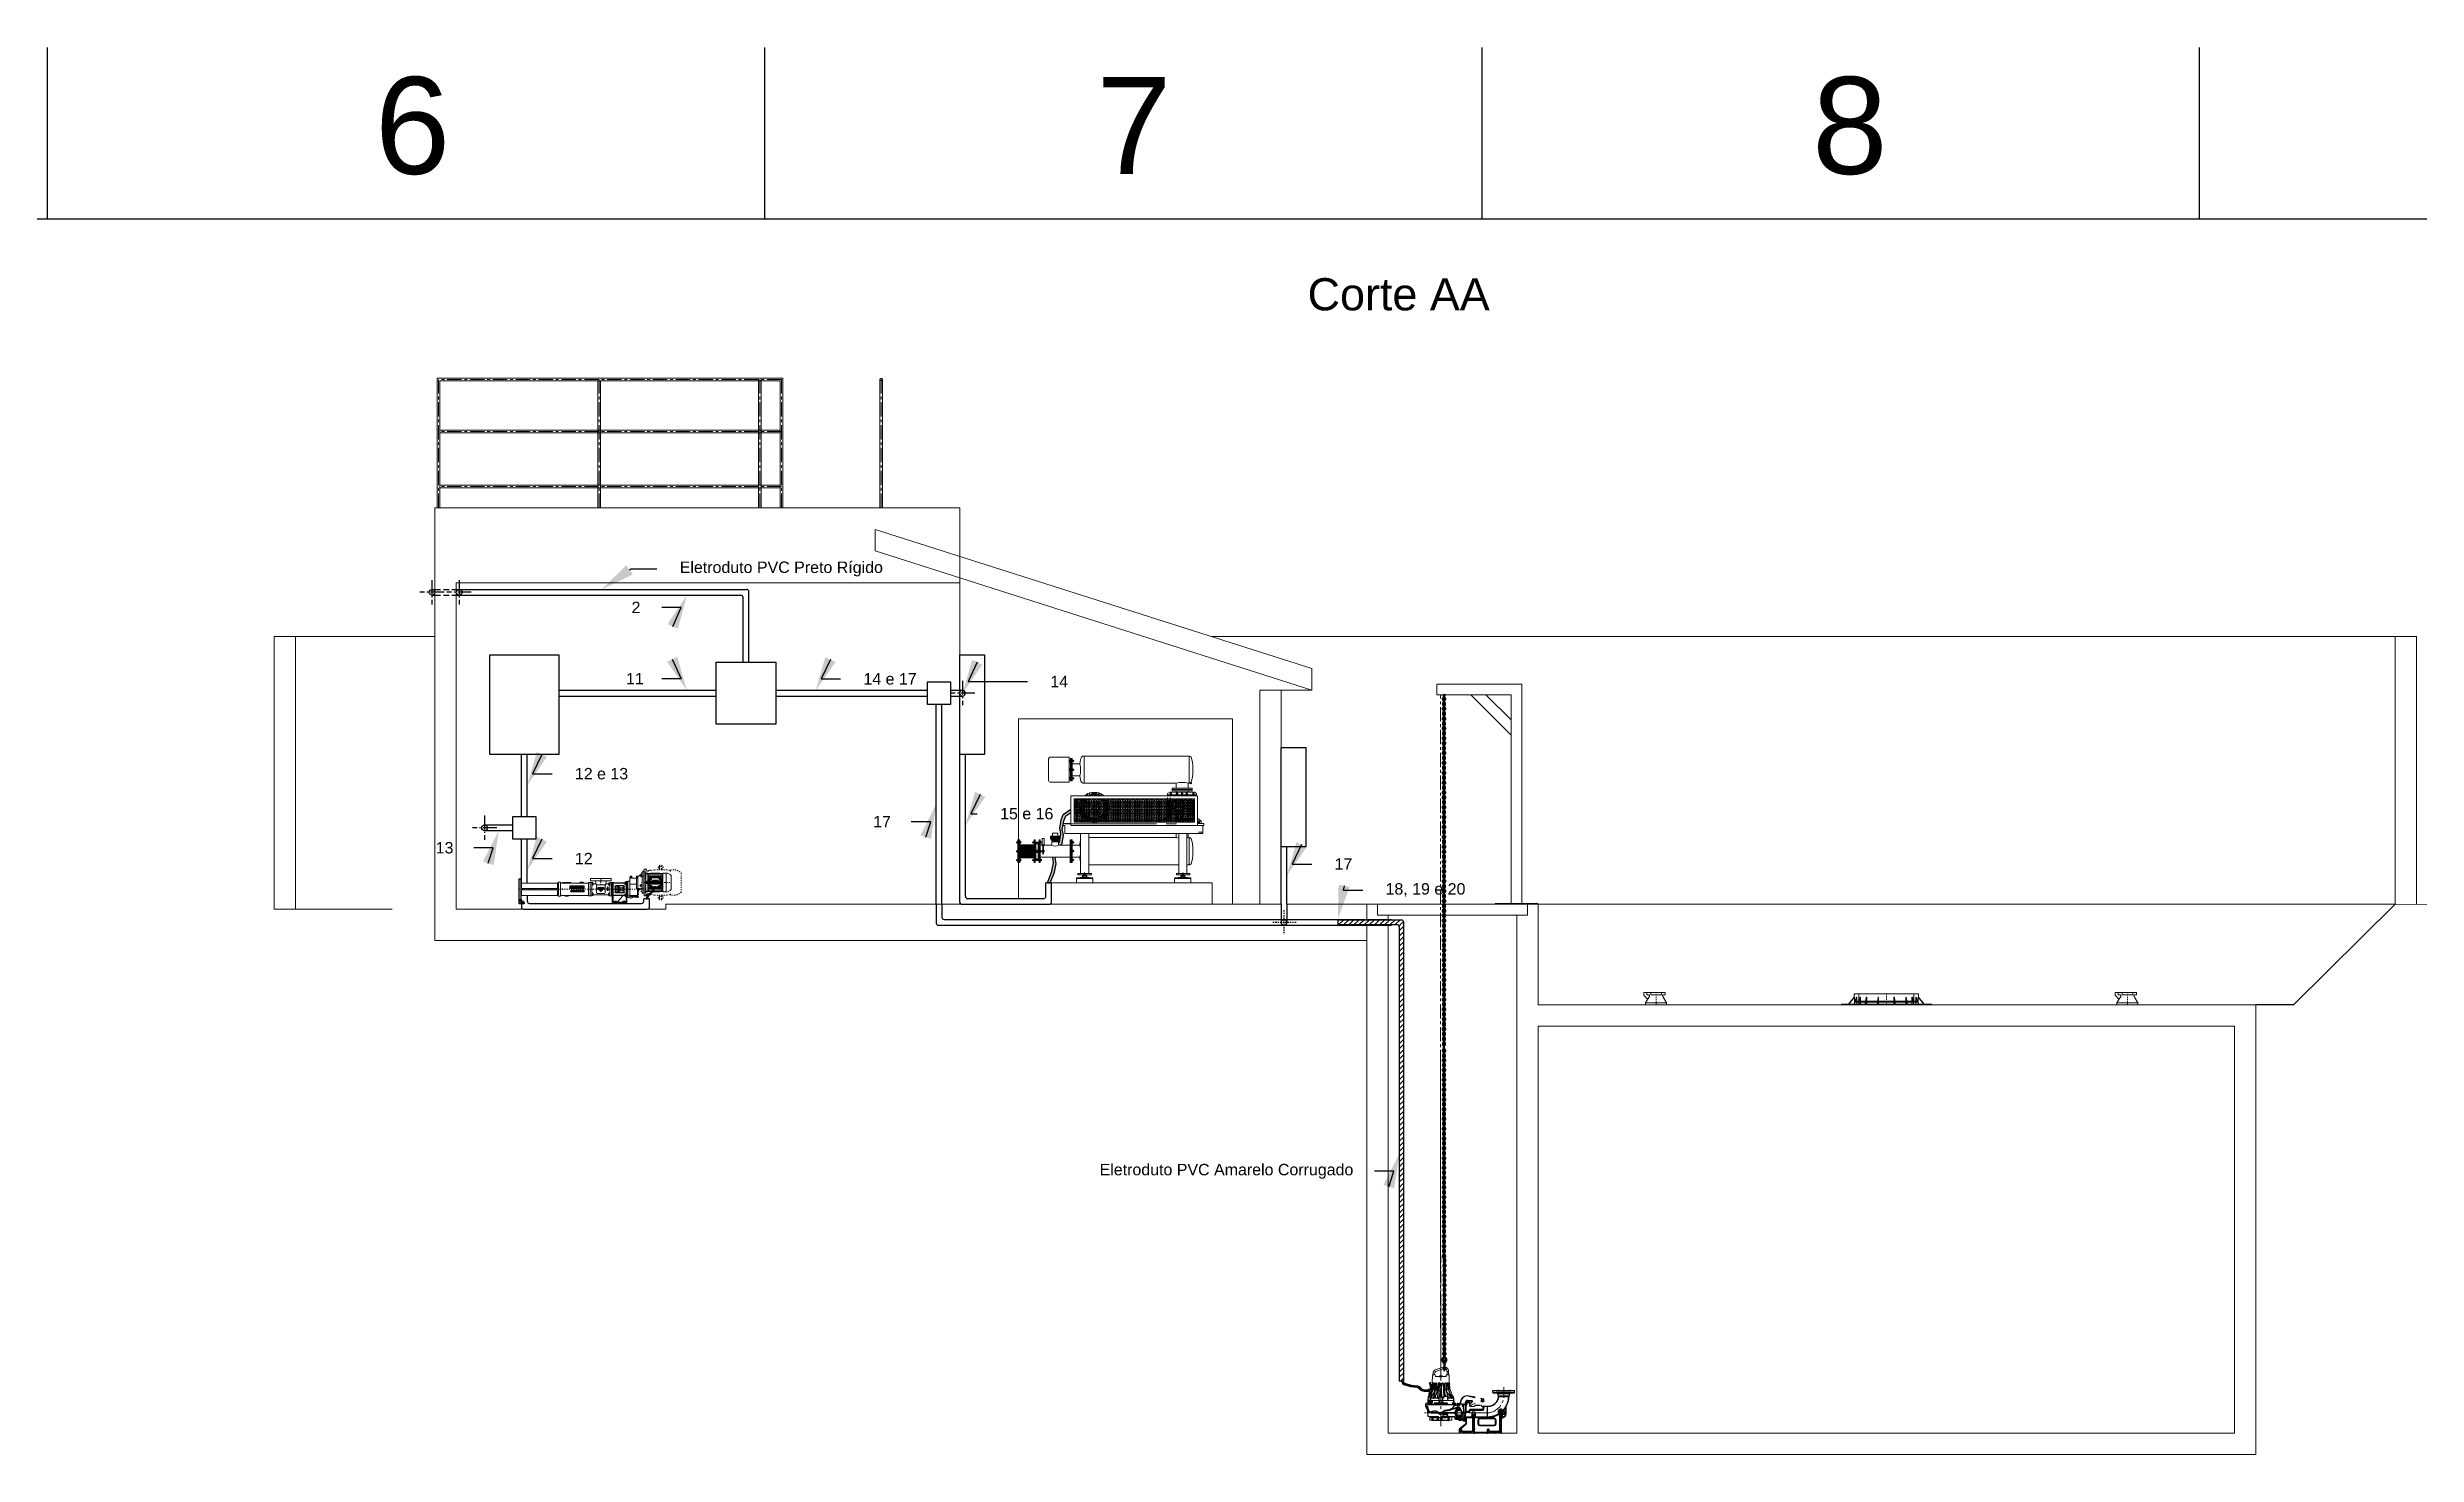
# Model space of a CAD drawing. Header units: millimetres. Extents: x 100 to 940, y 100 to 694.
# Drawn here: x 478.9 to 686.2, y 555.8 to 679 of the extents above; entities that cross this region are included whole.
import ezdxf
from ezdxf import colors
from ezdxf.entities.mleader import LeaderData, LeaderLine
from ezdxf.math import Vec2, Vec3

# ---------------------------------------------------------------- set-up
doc = ezdxf.new("R2010")
doc.units = ezdxf.units.MM
for name, pattern in [('AM_DIN_G_W050', [13.75, 9.75, -1.5, 1, -1.5]), ('AM_DIN_G_W050x2', [6.875, 4.75, -0.875, 0.375, -0.875]), ('CENTER', [2, 1.25, -0.25, 0.25, -0.25]), ('CENTER2', [1.125, 0.75, -0.125, 0.125, -0.125]), ('DASHED', [0.75, 0.5, -0.25]), ('HIDDEN2', [4.7625, 3.175, -1.5875]), ('SGC_DASHDOT', [1, 0.5, -0.25, 0, -0.25])]:
    doc.linetypes.add(name, pattern=pattern)
for name, color, linetype, lineweight in [('AM_0N', 7, 'Continuous', 30), ('AM_7N', 4, 'AM_DIN_G_W050', 25), ('AM_9', 253, 'Continuous', 13), ('Aço 1020', 6, 'Continuous', 9), ('Centro', 1, 'CENTER', 5), ('CL', 1, 'CENTER', 9), ('CONTORN 1', 7, 'Continuous', 25), ('contorno', 1, 'Continuous', 9), ('COTAS', 5, 'Continuous', 5), ('DTM_AXIS', 7, 'Continuous', 9), ('DTM_CURVE', 7, 'Continuous', 9), ('HACHURA', 1, 'Continuous', 18), ('Invisível', 253, 'HIDDEN2', 9), ('M-EQUIP', 250, 'Continuous', 9), ('M-EQUIPAMENTOS', 1, 'Continuous', 9), ('OUTLINE', 6, 'Continuous', 9), ('PAREDE', 7, 'Continuous', 9), ('SGC-Conexoes (Desenho Unifilar)', 6, 'Continuous', 5), ('SGC-Conexoes (Linhas Externas)', 6, 'Continuous', 9), ('SGC-EIXOS', 9, 'SGC_DASHDOT', 9), ('Solo', 14, 'Continuous', 30)]:
    doc.layers.add(name, color=color, linetype=linetype, lineweight=lineweight)
doc.styles.add('Notes', font='arial.ttf', dxfattribs={"height": 3})
doc.styles.get("Standard").update_dxf_attribs({"font": 'arial.ttf'})

msp = doc.modelspace()

# ---------------------------------------------------------------- texts
at = {"style": 'Notes'}
for s, p in [('6', (507.551, 667.928)), ('7', (570.688, 667.928)), ('8', (633.339, 667.928))]:
    msp.add_text(s, height=8.485, dxfattribs=at).set_placement(p)
at = {"layer": 'COTAS', "insert": (589.18, 658.801), "char_height": 2.8125, "attachment_point": 1}
msp.add_mtext_dynamic_manual_height_columns('Corte AA', width=4099.92409, gutter_width=0.75, heights=[0], dxfattribs=at)

# ---------------------------------------------------------------- blocks, each defined once
blk = doc.blocks.new('BB-2-LC01-N0-D0-S0', base_point=(-106625, -46704))
at = {"layer": 'SGC-Conexoes (Linhas Externas)'}
for p, q in [((-107045, -46798), (-106205, -46798)), ((-107045, -46804), (-107045, -46798)), ((-107045, -46804), (-106205, -46804)), ((-106979, -46798), (-106926, -46735)), ((-106975, -46798), (-106921, -46735)), ((-106930, -46798), (-106904, -46735)), ((-106926, -46735), (-106921, -46735)), ((-106925, -46704), (-106325, -46704)), ((-106925, -46704), (-106925, -46735)), ((-106925, -46798), (-106900, -46735)), ((-106921, -46795), (-106921, -46735)), ((-106330, -46771), (-106920, -46771)), ((-106920, -46771), (-106920, -46779)), ((-106920, -46779), (-106330, -46779)), ((-106904, -46735), (-106900, -46735)), ((-106900, -46798), (-106900, -46735)), ((-106884, -46798), (-106869, -46735)), ((-106882, -46704), (-106369, -46704)), ((-106882, -46704), (-106882, -46771)), ((-106879, -46798), (-106865, -46735)), ((-106869, -46735), (-106865, -46735)), ((-106865, -46798), (-106865, -46735)), ((-106822, -46798), (-106812, -46735)), ((-106817, -46798), (-106807, -46735)), ((-106812, -46735), (-106807, -46735)), ((-106807, -46798), (-106807, -46735)), ((-106787, -46771), (-106787, -46779)), ((-106764, -46771), (-106764, -46779)), ((-106708, -46798), (-106701, -46735)), ((-106703, -46798), (-106697, -46735)), ((-106701, -46735), (-106697, -46735)), ((-106697, -46798), (-106697, -46735)), ((-106547, -46798), (-106554, -46735)), ((-106549, -46735), (-106554, -46735)), ((-106554, -46798), (-106554, -46735)), ((-106543, -46798), (-106549, -46735)), ((-106487, -46771), (-106487, -46779)), ((-106464, -46771), (-106464, -46779)), ((-106439, -46735), (-106443, -46735)), ((-106433, -46798), (-106443, -46735)), ((-106443, -46798), (-106443, -46735)), ((-106429, -46798), (-106439, -46735)), ((-106382, -46735), (-106386, -46735)), ((-106371, -46798), (-106386, -46735)), ((-106386, -46798), (-106386, -46735)), ((-106367, -46798), (-106382, -46735)), ((-106369, -46704), (-106369, -46771)), ((-106325, -46798), (-106351, -46735)), ((-106347, -46735), (-106351, -46735)), ((-106351, -46798), (-106351, -46735)), ((-106321, -46798), (-106347, -46735)), ((-106330, -46771), (-106330, -46779)), ((-106276, -46798), (-106329, -46735)), ((-106325, -46735), (-106329, -46735)), ((-106329, -46795), (-106329, -46735)), ((-106325, -46704), (-106325, -46735)), ((-106271, -46798), (-106325, -46735)), ((-106205, -46804), (-106205, -46798)), ((-106205, -46804), (-106205, -46798))]:
    blk.add_line(p, q, dxfattribs=at)
at = {"layer": 'SGC-EIXOS'}
blk.add_line((-106625, -46704), (-106625, -46804), dxfattribs=at)
blk = doc.blocks.new('eixo motriz 01')
at = {"layer": 'Centro', "linetype": 'CENTER2', "lineweight": 20}
blk.add_line((-3342, 3344), (-3285, 3344), dxfattribs=at)
at = {"layer": 'contorno'}
for p, q in [((-3336, 3362), (-3322, 3362)), ((-3322, 3353), (-3336, 3353)), ((-3322, 3335), (-3336, 3335)), ((-3336, 3325), (-3322, 3325)), ((-3322, 3353), (-3322, 3362)), ((-3322, 3335), (-3322, 3325)), ((-3318, 3358), (-3288, 3358)), ((-3318, 3330), (-3288, 3330))]:
    blk.add_line(p, q, dxfattribs=at)
for centre, radius, start, end in [((-3318, 3362), 4, 180, 270), ((-3402, 3344), 80.7, 353.395, 6.605), ((-3318, 3326), 4, 90, 180)]:
    blk.add_arc(centre, radius, start, end, dxfattribs=at)
blk = doc.blocks.new('Pino roscado')
at = {"layer": 'Centro'}
blk.add_line((-3504, 3378), (-3464, 3378), dxfattribs=at)
at = {"layer": 'contorno'}
for p, q in [((-3501, 3383), (-3496, 3383)), ((-3501, 3383), (-3501, 3373)), ((-3496, 3382), (-3501, 3382)), ((-3496, 3374), (-3501, 3374)), ((-3496, 3373), (-3501, 3373)), ((-3478, 3383), (-3466, 3383)), ((-3466, 3382), (-3478, 3382)), ((-3466, 3374), (-3478, 3374)), ((-3466, 3373), (-3478, 3373))]:
    blk.add_line(p, q, dxfattribs=at)
blk = doc.blocks.new('caixa de gaxeta 01')
at = {"layer": 'contorno'}
for p, q in [((-3266, 3373), (-3266, 3314)), ((-3264, 3375), (-3253, 3375)), ((-3218, 3398), (-3217, 3398)), ((-3264, 3312), (-3253, 3312)), ((-3218, 3290), (-3217, 3290))]:
    blk.add_line(p, q, dxfattribs=at)
for centre, start, end in [((-3264, 3373), 90, 180), ((-3264, 3314), 180, 270)]:
    blk.add_arc(centre, 2, start, end, dxfattribs=at)
blk = doc.blocks.new('preme gaxeta 01')
at = {"layer": 'contorno'}
for p, q in [((-3288, 3313), (-3288, 3374)), ((-3279, 3375), (-3287, 3375)), ((-3278, 3374), (-3278, 3313)), ((-3266, 3367), (-3278, 3367)), ((-3266, 3320), (-3278, 3320)), ((-3266, 3320), (-3266, 3367)), ((-3279, 3312), (-3287, 3312))]:
    blk.add_line(p, q, dxfattribs=at)
for centre, start, end in [((-3287, 3374), 90, 180), ((-3279, 3374), 0, 90), ((-3287, 3313), 180, 270), ((-3279, 3313), 270, 0)]:
    blk.add_arc(centre, 1, start, end, dxfattribs=at)
blk = doc.blocks.new('parafuso m8')
at = {"layer": 'AM_0N'}
for p, q in [((888, 1080), (892, 1080)), ((888, 1080), (888, 1079)), ((888, 1079), (888, 1066)), ((888, 1076), (892, 1076)), ((888, 1069), (892, 1069)), ((888, 1065), (888, 1066)), ((888, 1065), (892, 1065)), ((892, 1065), (892, 1080)), ((892, 1080), (893, 1080)), ((892, 1080), (892, 1080)), ((892, 1065), (892, 1065)), ((892, 1065), (893, 1065)), ((893, 1080), (893, 1076)), ((893, 1076), (893, 1069)), ((893, 1069), (893, 1065))]:
    blk.add_line(p, q, dxfattribs=at)
for centre, radius, start, end in [((891, 1078), 3.32, 154.4469, 214.4469), ((900, 1072), 12.4, 162.3875, 197.6125), ((891, 1067), 3.32, 145.5531, 205.5531)]:
    blk.add_arc(centre, radius, start, end, dxfattribs=at)
at = {"layer": 'AM_7N', "linetype": 'AM_DIN_G_W050x2'}
blk.add_line((886, 1072), (899, 1072), dxfattribs=at)
blk = doc.blocks.new('Caixa redotora (GEREMIA)')
at = {"layer": 'Centro'}
for p, q in [((-3498, 3379), (-3482, 3379)), ((-3459, 3344), (-3366, 3344))]:
    blk.add_line(p, q, dxfattribs=at)
at = {"layer": 'contorno'}
for p, q in [((-3519, 3307), (-3519, 3507)), ((-3507, 3507), (-3519, 3507)), ((-3504, 3504), (-3504, 3310)), ((-3504, 3504), (-3504, 3504)), ((-3504, 3494), (-3474, 3469)), ((-3461, 3467), (-3496, 3473)), ((-3466, 3346), (-3491, 3344)), ((-3461, 3351), (-3461, 3467)), ((-3461, 3467), (-3449, 3467)), ((-3461, 3352), (-3449, 3352)), ((-3459, 3350), (-3459, 3287)), ((-3449, 3460), (-3449, 3467)), ((-3449, 3453), (-3449, 3460)), ((-3449, 3352), (-3449, 3453)), ((-3449, 3391), (-3386, 3391)), ((-3446, 3447), (-3396, 3447)), ((-3409, 3448), (-3387, 3448)), ((-3403, 3454), (-3406, 3453)), ((-3406, 3453), (-3406, 3448)), ((-3390, 3453), (-3406, 3453)), ((-3390, 3448), (-3406, 3448)), ((-3405, 3462), (-3405, 3454)), ((-3405, 3454), (-3391, 3454)), ((-3391, 3448), (-3405, 3448)), ((-3405, 3448), (-3405, 3448)), ((-3404, 3463), (-3392, 3463)), ((-3393, 3454), (-3403, 3454)), ((-3403, 3454), (-3403, 3454)), ((-3402, 3453), (-3402, 3448)), ((-3398, 3448), (-3398, 3463)), ((-3394, 3448), (-3394, 3453)), ((-3390, 3453), (-3393, 3454)), ((-3393, 3454), (-3393, 3454)), ((-3391, 3454), (-3391, 3462)), ((-3391, 3448), (-3391, 3448)), ((-3390, 3448), (-3390, 3453)), ((-3387, 3448), (-3387, 3441)), ((-3386, 3287), (-3386, 3437)), ((-3376, 3418), (-3368, 3418)), ((-3368, 3281), (-3368, 3418)), ((-3519, 3307), (-3507, 3307)), ((-3459, 3287), (-3386, 3287)), ((-3459, 3287), (-3459, 3279)), ((-3454, 3275), (-3392, 3275)), ((-3386, 3287), (-3387, 3279)), ((-3368, 3281), (-3387, 3281))]:
    blk.add_line(p, q, dxfattribs=at)
blk.add_circle((-3490, 3379), 7.9, dxfattribs=at)
for centre, radius, start, end in [((-3507, 3504), 3, 3, 90), ((-3501, 3477), 3, 180, 220.9398), ((-3461, 3350), 2, 58.5587, 90), ((-3446, 3450), 3, 180, 270), ((-3410, 3448), 1, 270, 0), ((-3404, 3462), 1, 90, 180), ((-3396, 3437), 10, 0, 90), ((-3392, 3462), 1, 0, 90), ((-3376, 3428), 10, 180, 270), ((-3507, 3310), 3, 270, 357), ((-3454, 3280), 5, 185, 270), ((-3392, 3280), 5, 270, 355)]:
    blk.add_arc(centre, radius, start, end, dxfattribs=at)
blk = doc.blocks.new('Parafuso de cabeça sextavada M10 x 30')
at = {"layer": 'AM_0N'}
for p, q in [((-3350, 3056), (-3350, 3057)), ((-3345, 3057), (-3350, 3057)), ((-3350, 3056), (-3350, 3051)), ((-3350, 3037), (-3350, 3056)), ((-3350, 3056), (-3350, 3056)), ((-3345, 3052), (-3350, 3052)), ((-3350, 3051), (-3350, 3042)), ((-3350, 3042), (-3350, 3037)), ((-3345, 3042), (-3350, 3042)), ((-3350, 3037), (-3350, 3037)), ((-3350, 3037), (-3350, 3037)), ((-3345, 3037), (-3350, 3037)), ((-3345, 3057), (-3344, 3055)), ((-3345, 3037), (-3344, 3038)), ((-3344, 3055), (-3344, 3038))]:
    blk.add_line(p, q, dxfattribs=at)
for centre, radius, start, end in [((-3348, 3054), 4.34, 325.5531, 25.5531), ((-3360, 3047), 16.2, 342.3875, 17.6125), ((-3348, 3039), 4.34, 334.4469, 34.4469)]:
    blk.add_arc(centre, radius, start, end, dxfattribs=at)
blk = doc.blocks.new('CARCAÇA DO MANCAL REDUTOR')
at = {"layer": 'Centro', "lineweight": 20}
blk.add_line((-1097, 8565), (-937, 8565), dxfattribs=at)
at = {"layer": 'Centro', "linetype": 'AM_DIN_G_W050x2'}
for p, q in [((-1056, 8445), (-1056, 8427)), ((-977, 8445), (-977, 8427))]:
    blk.add_line(p, q, dxfattribs=at)
at = {"layer": 'CONTORN 1'}
for p, q in [((-1092, 8502), (-1092, 8639)), ((-1076, 8637), (-1076, 8450)), ((-942, 8627), (-955, 8627)), ((-942, 8503), (-942, 8627)), ((-1076, 8502), (-1092, 8502)), ((-1092, 8502), (-1092, 8502)), ((-1084, 8430), (-1084, 8495)), ((-1084, 8430), (-949, 8430)), ((-1068, 8623), (-961, 8623)), ((-1068, 8507), (-957, 8507)), ((-1068, 8442), (-962, 8442)), ((-1060, 8541), (-1060, 8590)), ((-1052, 8598), (-981, 8598)), ((-1052, 8533), (-981, 8533)), ((-999, 8450), (-1045, 8505)), ((-973, 8590), (-973, 8541)), ((-957, 8447), (-957, 8626)), ((-957, 8541), (-957, 8590)), ((-955, 8503), (-942, 8503)), ((-949, 8430), (-949, 8496)), ((-942, 8503), (-942, 8503))]:
    blk.add_line(p, q, dxfattribs=at)
for centre, radius, start, end in [((-1078, 8637), 2, 0, 90), ((-961, 8628), 5, 270, 334.6231), ((-955, 8625), 2, 90, 154.6231), ((-1091, 8495), 7, 0, 90), ((-1068, 8450), 8, 180, 270), ((-1052, 8590), 8, 90, 180), ((-1052, 8541), 8, 180, 270), ((-1049, 8502), 5, 40, 90), ((-1003, 8447), 5, 270, 40), ((-981, 8590), 8, 0, 90), ((-981, 8541), 8, 270, 0), ((-962, 8447), 5, 270, 0), ((-955, 8505), 2, 180, 270), ((-942, 8496), 7, 90, 180)]:
    blk.add_arc(centre, radius, start, end, dxfattribs=at)
at = {"layer": 'contorno'}
for p, q in [((-1078, 8639), (-1092, 8639)), ((-1077, 8639), (-1050, 8623))]:
    blk.add_line(p, q, dxfattribs=at)
blk = doc.blocks.new('M12X35')
at = {"layer": 'AM_0N'}
for p, q in [((-1143, 7615), (-1144, 7613)), ((-1144, 7594), (-1144, 7613)), ((-1143, 7593), (-1144, 7594)), ((-1143, 7615), (-1137, 7615)), ((-1143, 7609), (-1137, 7609)), ((-1143, 7598), (-1137, 7598)), ((-1143, 7593), (-1137, 7593)), ((-1137, 7615), (-1137, 7614)), ((-1137, 7614), (-1136, 7614)), ((-1137, 7614), (-1137, 7593)), ((-1137, 7593), (-1136, 7593)), ((-1137, 7593), (-1137, 7593)), ((-1136, 7609), (-1136, 7614)), ((-1136, 7598), (-1136, 7609)), ((-1136, 7593), (-1136, 7598))]:
    blk.add_line(p, q, dxfattribs=at)
for centre, radius, start, end in [((-1139, 7612), 4.85, 154.4469, 214.4469), ((-1126, 7604), 18.1, 162.3875, 197.6125), ((-1139, 7596), 4.85, 145.5531, 205.5531)]:
    blk.add_arc(centre, radius, start, end, dxfattribs=at)
at = {"layer": 'Centro'}
blk.add_line((-1147, 7604), (-1133, 7604), dxfattribs=at)
blk = doc.blocks.new('FlgFFW21')
for p, q in [((0, 89), (4, 89)), ((0, 3), (0, -3)), ((0, 3), (4, 3)), ((4, 93), (4, -93)), ((4, 93), (21, 93)), ((4, 87), (40, 85)), ((21, 12), (4, 12)), ((21, 9), (4, 9)), ((21, 86), (21, 93)), ((21, 91), (25, 91)), ((21, -12), (21, 12)), ((21, 5), (25, 5)), ((25, 91), (25, 86)), ((25, 89), (25, 86)), ((25, 5), (25, -5)), ((0, -3), (4, -3)), ((0, -89), (4, -89)), ((21, -9), (4, -9)), ((21, -12), (4, -12)), ((4, -87), (40, -85)), ((4, -93), (21, -93)), ((21, -5), (25, -5)), ((21, -86), (21, -93)), ((21, -91), (25, -91)), ((25, -91), (25, -86)), ((25, -89), (25, -86))]:
    blk.add_line(p, q)
blk = doc.blocks.new('100Lsp')
at = {"linetype": 'ByBlock'}
for p, q in [((-173, 44), (0, 44)), ((-173, 44), (-173, 5)), ((-173, 41), (0, 41)), ((-173, 32), (0, 32)), ((-173, 29), (0, 29)), ((-144, 12), (-173, 17)), ((-144, 7), (-173, 12)), ((-144, 3), (-173, 8)), ((-144, 0), (-173, 5)), ((-144, 12), (-29, 12)), ((-144, 7), (-29, 7)), ((-144, 3), (-29, 3)), ((-144, 0), (-29, 0)), ((-29, 12), (0, 17)), ((-29, 7), (0, 12)), ((-29, 3), (0, 8)), ((-29, 0), (0, 5)), ((0, 44), (0, 5))]:
    blk.add_line(p, q, dxfattribs=at)
blk = doc.blocks.new('90Scx')
at = {"linetype": 'ByBlock'}
for p, q in [((-109, 0), (-131, -4)), ((-109, 0), (-22, 0)), ((-22, 0), (0, -4)), ((-109, -2), (-131, -6)), ((-131, -133), (-131, -4)), ((-109, -5), (-131, -9)), ((-109, -9), (-131, -13)), ((-131, -26), (0, -26)), ((-131, -29), (0, -29)), ((-131, -36), (0, -36)), ((-131, -39), (0, -39)), ((-131, -51), (-117, -51)), ((-131, -118), (-117, -118)), ((-131, -130), (0, -130)), ((-131, -133), (0, -133)), ((-127, -54), (-118, -54)), ((-127, -62), (-119, -62)), ((-127, -64), (-119, -64)), ((-127, -73), (-119, -73)), ((-127, -75), (-119, -75)), ((-127, -83), (-120, -83)), ((-127, -86), (-120, -86)), ((-127, -94), (-119, -94)), ((-127, -97), (-119, -97)), ((-127, -105), (-119, -105)), ((-127, -107), (-119, -107)), ((-127, -116), (-118, -116)), ((-109, -2), (-22, -2)), ((-109, -5), (-22, -5)), ((-109, -9), (-22, -9)), ((-22, -2), (0, -6)), ((-22, -5), (0, -9)), ((-22, -9), (0, -13)), ((0, -51), (-14, -51)), ((0, -118), (-14, -118)), ((-5, -54), (-13, -54)), ((-5, -116), (-13, -116)), ((-5, -62), (-12, -62)), ((-5, -64), (-12, -64)), ((-5, -73), (-12, -73)), ((-5, -75), (-12, -75)), ((-5, -94), (-12, -94)), ((-5, -97), (-12, -97)), ((-5, -105), (-12, -105)), ((-5, -107), (-12, -107)), ((-5, -83), (-11, -83)), ((-5, -86), (-11, -86)), ((0, -133), (0, -4))]:
    blk.add_line(p, q, dxfattribs=at)
for p, q in [((-116, -82), (-97, -82)), ((-116, -87), (-97, -87)), ((-115, -72), (-97, -72)), ((-115, -76), (-97, -76)), ((-115, -93), (-97, -93)), ((-115, -98), (-97, -98)), ((-104, -59), (-111, -59)), ((-104, -110), (-111, -110)), ((-99, -47), (-99, -54)), ((-99, -122), (-99, -116)), ((-96, -73), (-96, -75)), ((-96, -84), (-96, -86)), ((-96, -94), (-96, -96)), ((-92, -99), (-92, -71)), ((-87, -66), (-45, -66)), ((-87, -70), (-87, -94)), ((-44, -70), (-87, -70)), ((-87, -94), (-70, -94)), ((-48, -96), (-87, -96)), ((-87, -96), (-87, -100)), ((-87, -100), (-44, -100)), ((-45, -103), (-87, -103)), ((-83, -90), (-83, -74)), ((-83, -74), (-44, -74)), ((-81, -90), (-83, -90)), ((-81, -76), (-81, -90)), ((-77, -76), (-81, -76)), ((-77, -90), (-77, -76)), ((-74, -90), (-77, -90)), ((-74, -76), (-74, -90)), ((-70, -76), (-74, -76)), ((-70, -94), (-70, -76)), ((-68, -76), (-68, -94)), ((-57, -76), (-68, -76)), ((-68, -94), (-57, -94)), ((-64, -80), (-64, -83)), ((-61, -80), (-64, -80)), ((-64, -83), (-61, -83)), ((-64, -90), (-64, -87)), ((-64, -87), (-57, -87)), ((-57, -90), (-64, -90)), ((-61, -83), (-61, -80)), ((-57, -87), (-57, -76)), ((-57, -94), (-57, -90)), ((-55, -76), (-55, -94)), ((-44, -76), (-55, -76)), ((-55, -94), (-48, -94)), ((-51, -80), (-51, -90)), ((-48, -80), (-51, -80)), ((-51, -90), (-48, -90)), ((-48, -90), (-48, -80)), ((-48, -94), (-48, -96)), ((-44, -74), (-44, -70)), ((-44, -100), (-44, -76)), ((-41, -71), (-41, -99)), ((-35, -73), (-35, -75)), ((-35, -84), (-35, -86)), ((-35, -94), (-35, -96)), ((-16, -72), (-34, -72)), ((-16, -76), (-34, -76)), ((-16, -82), (-34, -82)), ((-16, -87), (-34, -87)), ((-16, -93), (-34, -93)), ((-16, -98), (-34, -98)), ((-32, -47), (-32, -54)), ((-32, -122), (-32, -116)), ((-27, -59), (-20, -59)), ((-27, -110), (-20, -110))]:
    blk.add_line(p, q)
for centre in [(-107, -52), (-107, -117), (-24, -52), (-24, -117)]:
    blk.add_circle(centre, 3.23)
for centre, start, end in [((-127, -56), 87.2897, 150.6431), ((-127, -59), 209.3569, 272.7103), ((-127, -67), 87.2897, 150.6431), ((-127, -70), 209.3569, 272.7103), ((-127, -78), 87.2897, 150.6431), ((-127, -81), 209.3569, 272.7103), ((-127, -89), 87.2897, 150.6431), ((-127, -91), 209.3569, 272.7103), ((-127, -99), 87.2897, 150.6431), ((-127, -102), 209.3569, 272.7103), ((-127, -110), 87.2897, 150.6431), ((-127, -113), 209.3569, 272.7103), ((-4, -56), 29.3569, 92.7103), ((-4, -59), 267.2897, 330.6431), ((-4, -67), 29.3569, 92.7103), ((-4, -70), 267.2897, 330.6431), ((-4, -78), 29.3569, 92.7103), ((-4, -81), 267.2897, 330.6431), ((-4, -89), 29.3569, 92.7103), ((-4, -91), 267.2897, 330.6431), ((-4, -99), 29.3569, 92.7103), ((-4, -102), 267.2897, 330.6431), ((-4, -110), 29.3569, 92.7103), ((-4, -113), 267.2897, 330.6431)]:
    blk.add_arc(centre, 2.53, start, end, dxfattribs=at)
for centre, radius, start, end in [((154, -85), 274, 172.9344, 187.0656), ((-107, -52), 10.8, 97.6684, 172.9344), ((-107, -117), 10.8, 187.0656, 262.3316), ((154, -85), 270, 172.9344, 187.0656), ((-111, -62), 3.24, 90, 175.1952), ((-111, -107), 3.24, 184.8048, 270), ((-107, -52), 6.76, 97.6684, 172.9344), ((-107, -117), 6.76, 187.0656, 262.3316), ((-66, -359), 320, 82.3316, 97.6684), ((-66, -359), 316, 82.3316, 97.6684), ((-66, 189), 316, 262.3316, 277.6684), ((-66, 189), 320, 262.3316, 277.6684), ((-104, -54), 5.4, 270, 0), ((-104, -116), 5.4, 0, 90), ((-95, -47), 3.24, 95.4852, 180), ((-95, -122), 3.24, 180, 264.5148), ((-97, -73), 1.08, 0, 90), ((-97, -75), 1.08, 270, 0), ((-97, -84), 1.08, 0, 90), ((-97, -86), 1.08, 270, 0), ((-97, -94), 1.08, 0, 90), ((-97, -96), 1.08, 270, 0), ((-87, -71), 4.32, 90, 180), ((-87, -99), 4.32, 180, 270), ((-45, -71), 4.32, 0, 90), ((-45, -99), 4.32, 270, 0), ((-36, -47), 3.24, 0, 84.5148), ((-34, -73), 1.08, 90, 180), ((-34, -75), 1.08, 180, 270), ((-34, -84), 1.08, 90, 180), ((-34, -86), 1.08, 180, 270), ((-34, -94), 1.08, 90, 180), ((-34, -96), 1.08, 180, 270), ((-36, -122), 3.24, 275.4852, 0), ((-27, -54), 5.4, 180, 270), ((-27, -116), 5.4, 90, 180), ((-24, -52), 10.8, 7.0656, 82.3316), ((-24, -52), 6.76, 7.0656, 82.3316), ((-24, -117), 10.8, 277.6684, 352.9344), ((-24, -117), 6.76, 277.6684, 352.9344), ((-20, -62), 3.24, 4.8048, 90), ((-20, -107), 3.24, 270, 355.1952), ((-285, -85), 270, 352.9344, 7.0656), ((-285, -85), 274, 352.9344, 7.0656)]:
    blk.add_arc(centre, radius, start, end)
for points in [[(-83, -90), (-87, -94), (-83, -74), (-87, -70)], [(-83, -74), (-87, -70), (-44, -74), (-44, -70)], [(-74, -90), (-70, -94), (-83, -90), (-87, -94)], [(-87, -100), (-87, -96), (-44, -100), (-48, -96)], [(-77, -76), (-81, -76), (-77, -90), (-81, -90)], [(-74, -76), (-70, -76), (-74, -90), (-70, -94)], [(-64, -90), (-68, -94), (-64, -80), (-68, -76)], [(-64, -80), (-68, -76), (-61, -80), (-57, -76)], [(-57, -90), (-57, -94), (-64, -90), (-68, -94)], [(-57, -87), (-61, -83), (-64, -87), (-64, -83)], [(-61, -80), (-57, -76), (-61, -83), (-57, -87)], [(-55, -76), (-51, -80), (-55, -94), (-51, -90)], [(-44, -76), (-48, -80), (-55, -76), (-51, -80)], [(-55, -94), (-51, -90), (-48, -94), (-48, -90)], [(-44, -100), (-48, -96), (-44, -76), (-48, -80)]]:
    blk.add_solid(points)
blk = doc.blocks.new('90SFFSEM-PEE2-1')
at = {"layer": 'Centro'}
blk.add_line((24, 0), (-254, 0), dxfattribs=at)
at = {"layer": 'contorno'}
for p, q in [((-254, 66), (-254, -66)), ((-175, 88), (-207, 88)), ((-207, 88), (-207, -88)), ((-175, -88), (-175, 88)), ((-175, 80), (-172, 80)), ((-10, 0), (-10, 100)), ((-10, 100), (0, 100)), ((-10, 0), (-10, -100)), ((0, 100), (0, 0)), ((0, -100), (0, 0)), ((-207, -88), (-175, -88)), ((-175, -80), (-172, -80)), ((-10, -100), (0, -100))]:
    blk.add_line(p, q, dxfattribs=at)
for centre, start, end in [((-195, 1), 97.8323, 132.2114), ((-195, -1), 227.7886, 262.1677)]:
    blk.add_arc(centre, 88.5, start, end, dxfattribs=at)
blk.add_blockref('90Scx', (-40, 88), dxfattribs=at)
for name, p, xscale, yscale, zscale in [('FlgFFW21', (-40, 0), 0.7625, 0.9337078651685391, 0.7625), ('100Lsp', (-40, -88), 0.7572254335260121, 0.9, 0.7572254335260121)]:
    blk.add_blockref(name, p, dxfattribs=dict(at, xscale=xscale, yscale=yscale, zscale=zscale))
blk = doc.blocks.new('M10X40')
at = {"layer": 'Centro'}
blk.add_line((-1642, 7902), (-1590, 7902), dxfattribs=at)
at = {"layer": 'contorno'}
for p, q in [((-1639, 7912), (-1639, 7911)), ((-1639, 7912), (-1633, 7912)), ((-1639, 7894), (-1639, 7911)), ((-1639, 7907), (-1633, 7907)), ((-1639, 7897), (-1633, 7897)), ((-1639, 7892), (-1639, 7894)), ((-1639, 7892), (-1633, 7892)), ((-1633, 7912), (-1633, 7912)), ((-1633, 7912), (-1633, 7912)), ((-1633, 7907), (-1633, 7912)), ((-1633, 7912), (-1633, 7893)), ((-1633, 7893), (-1633, 7898)), ((-1633, 7893), (-1633, 7893)), ((-1633, 7893), (-1633, 7892)), ((-1598, 7907), (-1594, 7907)), ((-1598, 7906), (-1593, 7906)), ((-1598, 7898), (-1593, 7898)), ((-1598, 7897), (-1594, 7897)), ((-1593, 7906), (-1594, 7907)), ((-1594, 7907), (-1594, 7897)), ((-1594, 7897), (-1593, 7898)), ((-1593, 7906), (-1593, 7898))]:
    blk.add_line(p, q, dxfattribs=at)
for centre, radius, start, end in [((-1635, 7910), 4.34, 154.4469, 214.4469), ((-1623, 7902), 16.2, 162.3875, 197.6125), ((-1635, 7895), 4.34, 145.5531, 205.5531)]:
    blk.add_arc(centre, radius, start, end, dxfattribs=at)
blk = doc.blocks.new('redutor')
at = {"layer": 'AM_9', "linetype": 'HIDDEN2', "ltscale": 3}
for p, q in [((-1083, 9299), (-1083, 9049)), ((-1070, 9299), (-1083, 9299)), ((-1068, 9297), (-1068, 9286)), ((-1030, 9241), (-1068, 9286)), ((-1024, 9113), (-1068, 9061)), ((-1019, 9234), (-1030, 9241)), ((-1024, 9118), (-1024, 9113)), ((-1019, 9119), (-1023, 9119)), ((-1017, 9118), (-1023, 9118)), ((-1023, 9118), (-1023, 9103)), ((-1017, 9114), (-1023, 9114)), ((-1023, 9107), (-1017, 9107)), ((-1023, 9103), (-1017, 9103)), ((-1018, 9234), (-1006, 9234)), ((-1018, 9232), (-1018, 9234)), ((-1017, 9119), (-1017, 9099)), ((-1017, 9118), (-1017, 9103)), ((-1017, 9117), (-1017, 9117)), ((-1017, 9104), (-1017, 9117)), ((-1017, 9104), (-1017, 9104)), ((-1017, 9099), (-1016, 9098)), ((-1016, 9098), (-1016, 9091)), ((-1016, 9091), (-1016, 9048)), ((-1006, 9227), (-1006, 9234)), ((-1006, 9220), (-1006, 9227)), ((-1006, 9217), (-1006, 9220)), ((-1003, 9214), (-958, 9214)), ((-957, 9215), (-954, 9215)), ((-952, 9222), (-955, 9221)), ((-955, 9221), (-955, 9215)), ((-954, 9215), (-955, 9215)), ((-954, 9231), (-954, 9222)), ((-954, 9222), (-952, 9222)), ((-954, 9215), (-954, 9215)), ((-953, 9233), (-938, 9233)), ((-952, 9222), (-952, 9222)), ((-940, 9222), (-940, 9222)), ((-937, 9222), (-940, 9222)), ((-936, 9221), (-940, 9222)), ((-937, 9222), (-937, 9231)), ((-937, 9215), (-935, 9215)), ((-937, 9215), (-937, 9215)), ((-936, 9215), (-937, 9215)), ((-936, 9215), (-936, 9221)), ((-935, 9215), (-935, 9208)), ((-934, 9193), (-934, 9204)), ((-926, 9185), (-918, 9185)), ((-916, 9183), (-916, 9048)), ((-1070, 9049), (-1083, 9049)), ((-1068, 9061), (-1068, 9051)), ((-1015, 9048), (-1014, 9037)), ((-1009, 9033), (-953, 9033)), ((-1009, 9033), (-1009, 9033)), ((-1009, 9033), (-1009, 9033)), ((-953, 9028), (-953, 9033)), ((-938, 9028), (-953, 9028)), ((-953, 9028), (-953, 9028)), ((-922, 9033), (-938, 9033)), ((-938, 9028), (-938, 9033)), ((-938, 9028), (-938, 9028)), ((-922, 9033), (-922, 9033)), ((-922, 9033), (-922, 9033)), ((-916, 9048), (-917, 9037))]:
    blk.add_line(p, q, dxfattribs=at)
for centre, radius, start, end in [((-1070, 9297), 2, 0, 90), ((-1023, 9118), 1, 90, 180), ((-1020, 9232), 2, 0, 60), ((-1019, 9114), 5.26, 65.395, 87.9225), ((-1003, 9217), 3, 180, 270), ((-958, 9215), 1, 270, 0), ((-953, 9231), 1.2, 90, 180), ((-938, 9231), 1.2, 0, 90), ((-944, 9204), 10, 0, 25.842), ((-926, 9193), 8, 180, 270), ((-918, 9183), 2, 0, 90), ((-1070, 9051), 2, 270, 0), ((-1009, 9038), 5, 186, 268.3508), ((-1009, 9038), 5, 268.3508, 270), ((-922, 9038), 5, 271.6492, 354), ((-922, 9038), 5, 270, 271.6492)]:
    blk.add_arc(centre, radius, start, end, dxfattribs=at)
at = {"layer": 'Centro', "ltscale": 3}
blk.add_line((-897, 9111), (-944, 9111), dxfattribs=at)
blk = doc.blocks.new('112MFFSEM-PEE2-1')
at = {"layer": 'AM_9', "linetype": 'HIDDEN2', "ltscale": 3}
for p, q in [((-333, 88), (-333, -88)), ((-232, 118), (-273, 118)), ((-232, 106), (-232, 118)), ((-232, 106), (-228, 106)), ((-199, 118), (-228, 112)), ((-228, 106), (-228, 112)), ((-199, 118), (-81, 118)), ((-152, 118), (-152, 121)), ((-128, 118), (-128, 121)), ((-81, 118), (-52, 112)), ((-52, 111), (-52, 112)), ((-52, 111), (-48, 111)), ((-48, 116), (-48, 111)), ((-48, 116), (-31, 116)), ((-31, 113), (-31, 116)), ((-31, 113), (-27, 113)), ((-27, 113), (-27, 107)), ((-27, 111), (-27, 107)), ((-27, 107), (-12, 106)), ((-12, 106), (-12, 125)), ((-12, 125), (0, 125)), ((-273, -118), (-232, -118)), ((-232, -106), (-228, -106)), ((-232, -118), (-232, -106)), ((-228, -106), (-228, -112)), ((-199, -118), (-228, -112)), ((-199, -118), (-81, -118)), ((-152, -118), (-152, -121)), ((-128, -118), (-128, -121)), ((-81, -118), (-52, -112)), ((-52, -111), (-52, -112)), ((-52, -111), (-48, -111)), ((-48, -116), (-48, -111)), ((-48, -116), (-31, -116)), ((-31, -113), (-27, -113)), ((-31, -113), (-31, -116)), ((-27, -107), (-12, -106)), ((-27, -113), (-27, -107)), ((-27, -111), (-27, -107)), ((-12, -106), (-12, -125)), ((-12, -125), (0, -125))]:
    blk.add_line(p, q, dxfattribs=at)
for centre in [(-140, 140), (-140, -140)]:
    blk.add_circle(centre, 12.5, dxfattribs=at)
for centre, radius, start, end in [((-254, 2), 118, 99.3888, 132.5571), ((-140, 140), 22.5, 303.749, 236.251), ((-254, -2), 118, 227.4429, 260.6112), ((-140, -140), 22.5, 123.749, 56.251)]:
    blk.add_arc(centre, radius, start, end, dxfattribs=at)
blk = doc.blocks.new('carcaça de saída WHT 40')
at = {"layer": 'Centro', "linetype": 'AM_DIN_G_W050x2'}
blk.add_line((642, 8836), (642, 8854), dxfattribs=at)
at = {"layer": 'Centro', "linetype": 'CENTER2', "lineweight": 20}
blk.add_line((646, 8974), (684, 8974), dxfattribs=at)
at = {"layer": 'CONTORN 1'}
for p, q in [((656, 9069), (676, 9069)), ((676, 9069), (676, 8879)), ((626, 8849), (626, 8839)), ((656, 8851), (628, 8851)), ((653, 8877), (644, 8861)), ((654, 8881), (654, 9067)), ((664, 8871), (664, 8859)), ((672, 8839), (672, 8875)), ((626, 8839), (672, 8839))]:
    blk.add_line(p, q, dxfattribs=at)
for centre, radius, start, end in [((656, 9067), 2, 90, 180), ((628, 8849), 2, 90, 180), ((646, 8881), 8, 330, 0), ((656, 8881), 2, 180, 270), ((656, 8871), 8, 0, 90), ((656, 8859), 8, 270, 0), ((676, 8875), 4, 90, 180)]:
    blk.add_arc(centre, radius, start, end, dxfattribs=at)
at = {"layer": 'contorno'}
blk.add_line((676, 8879), (656, 8879), dxfattribs=at)
blk = doc.blocks.new('CARCAÇA INTERMEDIÁRIA WHT 40')
at = {"layer": 'HACHURA'}
for points in [[(-351, 9104), (-352, 9088), (-354, 9104), (-358, 9104), (-360, 9088), (-362, 9104), (-366, 9104), (-363, 9081), (-358, 9081), (-356, 9097), (-354, 9081), (-349, 9081), (-346, 9104)], [(-316, 9095), (-316, 9098), (-318, 9098), (-318, 9101), (-322, 9101), (-322, 9098), (-324, 9098), (-324, 9095), (-322, 9095), (-322, 9085), (-322, 9084), (-322, 9083), (-322, 9083), (-321, 9082), (-321, 9082), (-320, 9081), (-318, 9081), (-316, 9081), (-316, 9085), (-318, 9085), (-318, 9085), (-318, 9085), (-318, 9086), (-318, 9095)], [(-305, 9095), (-305, 9096), (-306, 9097), (-306, 9097), (-306, 9098), (-308, 9098), (-309, 9098), (-310, 9098), (-311, 9097), (-311, 9102), (-315, 9102), (-315, 9081), (-311, 9081), (-311, 9093), (-311, 9093), (-311, 9094), (-310, 9095), (-310, 9095), (-309, 9094), (-309, 9094), (-309, 9093), (-309, 9081), (-305, 9081), (-305, 9095)], [(-288, 9081), (-288, 9091), (-288, 9092), (-287, 9093), (-287, 9093), (-286, 9094), (-285, 9094), (-283, 9094), (-283, 9098), (-284, 9098), (-285, 9098), (-286, 9098), (-287, 9098), (-287, 9097), (-288, 9097), (-288, 9096), (-288, 9095), (-288, 9098), (-292, 9098), (-292, 9081)], [(-276, 9095), (-276, 9098), (-278, 9098), (-278, 9099), (-277, 9099), (-276, 9099), (-276, 9102), (-279, 9102), (-280, 9102), (-280, 9102), (-281, 9101), (-282, 9100), (-282, 9100), (-282, 9098), (-283, 9098), (-283, 9095), (-282, 9095), (-282, 9081), (-278, 9081), (-278, 9095)], [(-259, 9093), (-258, 9093), (-258, 9094), (-256, 9094), (-255, 9094), (-255, 9098), (-256, 9098), (-257, 9098), (-257, 9098), (-258, 9098), (-259, 9097), (-259, 9097), (-259, 9096), (-260, 9095), (-260, 9098), (-263, 9098), (-263, 9081), (-259, 9081), (-259, 9092)], [(-344, 9055), (-344, 9056), (-344, 9057), (-344, 9057), (-343, 9057), (-343, 9058), (-342, 9058), (-342, 9058), (-341, 9057), (-341, 9057), (-341, 9056), (-341, 9050), (-340, 9050), (-340, 9055), (-339, 9056), (-339, 9057), (-338, 9058), (-338, 9058), (-337, 9058), (-337, 9058), (-336, 9057), (-336, 9057), (-336, 9057), (-336, 9056), (-336, 9050), (-335, 9050), (-335, 9056), (-335, 9057), (-335, 9058), (-336, 9059), (-337, 9059), (-338, 9059), (-339, 9059), (-339, 9058), (-340, 9058), (-340, 9058), (-340, 9059), (-341, 9059), (-342, 9059), (-343, 9059), (-344, 9059), (-344, 9058), (-344, 9058), (-344, 9059), (-346, 9059), (-346, 9050), (-344, 9050)], [(-316, 9058), (-315, 9058), (-314, 9058), (-314, 9058), (-313, 9057), (-313, 9057), (-313, 9057), (-311, 9057), (-311, 9057), (-312, 9058), (-312, 9059), (-313, 9059), (-314, 9059), (-314, 9059), (-315, 9059), (-316, 9059), (-316, 9059), (-316, 9059), (-317, 9058), (-317, 9058), (-317, 9057), (-318, 9057), (-317, 9056), (-317, 9055), (-317, 9055), (-316, 9055), (-316, 9054), (-314, 9054), (-313, 9054), (-313, 9053), (-312, 9053), (-312, 9053), (-312, 9052), (-313, 9052), (-313, 9051), (-314, 9051), (-315, 9051), (-316, 9052), (-316, 9052), (-316, 9053), (-318, 9053), (-317, 9052), (-317, 9051), (-316, 9050), (-316, 9050), (-315, 9050), (-314, 9050), (-313, 9050), (-312, 9050), (-312, 9051), (-311, 9051), (-311, 9052), (-311, 9053), (-311, 9053), (-311, 9054), (-312, 9055), (-312, 9055), (-313, 9055), (-314, 9055), (-315, 9056), (-315, 9056), (-316, 9056), (-316, 9056), (-316, 9057), (-316, 9057), (-316, 9057)], [(-302, 9063), (-304, 9062), (-305, 9062), (-306, 9061), (-306, 9061), (-307, 9060), (-307, 9059), (-308, 9058), (-308, 9056), (-308, 9055), (-307, 9053), (-307, 9052), (-306, 9052), (-306, 9051), (-305, 9051), (-304, 9050), (-302, 9050), (-301, 9050), (-300, 9051), (-298, 9051), (-297, 9052), (-297, 9056), (-302, 9056), (-302, 9055), (-299, 9055), (-299, 9053), (-300, 9052), (-300, 9052), (-301, 9051), (-302, 9051), (-303, 9052), (-304, 9052), (-305, 9053), (-306, 9054), (-306, 9055), (-306, 9056), (-306, 9057), (-306, 9059), (-306, 9059), (-305, 9060), (-305, 9060), (-304, 9061), (-303, 9061), (-302, 9061), (-301, 9061), (-301, 9061), (-300, 9060), (-300, 9060), (-299, 9059), (-299, 9059), (-298, 9059), (-298, 9060), (-298, 9061), (-299, 9061), (-300, 9062), (-301, 9062)], [(-288, 9050), (-287, 9050), (-287, 9055), (-287, 9056), (-286, 9057), (-286, 9057), (-286, 9057), (-286, 9057), (-285, 9058), (-285, 9057), (-284, 9057), (-284, 9059), (-284, 9059), (-285, 9059), (-286, 9059), (-286, 9059), (-286, 9058), (-287, 9058), (-287, 9059), (-288, 9059)], [(-274, 9057), (-274, 9057), (-273, 9057), (-272, 9058), (-272, 9058), (-271, 9058), (-271, 9057), (-271, 9057), (-270, 9056), (-270, 9050), (-269, 9050), (-269, 9055), (-269, 9056), (-269, 9057), (-268, 9058), (-267, 9058), (-267, 9058), (-266, 9058), (-266, 9057), (-266, 9057), (-266, 9057), (-266, 9056), (-266, 9050), (-264, 9050), (-264, 9056), (-264, 9057), (-265, 9058), (-266, 9059), (-267, 9059), (-268, 9059), (-268, 9059), (-269, 9058), (-269, 9058), (-270, 9058), (-270, 9059), (-271, 9059), (-272, 9059), (-272, 9059), (-273, 9059), (-274, 9058), (-274, 9058), (-274, 9059), (-275, 9059), (-275, 9050), (-274, 9050), (-274, 9055), (-274, 9056)], [(-251, 9059), (-250, 9059), (-250, 9064), (-249, 9064), (-249, 9065), (-253, 9065), (-253, 9064), (-251, 9064)], [(-247, 9064), (-246, 9059), (-245, 9059), (-243, 9064), (-243, 9059), (-243, 9059), (-243, 9065), (-244, 9065), (-245, 9061), (-245, 9060), (-245, 9059), (-245, 9060), (-246, 9060), (-247, 9065), (-248, 9065), (-248, 9059), (-247, 9059)]]:
    blk.add_hatch(color=256, dxfattribs=at).paths.add_polyline_path(points)
h = blk.add_hatch(color=256, dxfattribs=at)
h.paths.add_polyline_path([(-336, 9096), (-337, 9097), (-338, 9097), (-338, 9098), (-339, 9098), (-340, 9098), (-342, 9098), (-343, 9098), (-345, 9097), (-346, 9096), (-346, 9095), (-346, 9094), (-346, 9085), (-346, 9084), (-346, 9083), (-344, 9081), (-343, 9081), (-341, 9081), (-339, 9081), (-338, 9082), (-338, 9083), (-337, 9083), (-336, 9084), (-336, 9086), (-336, 9087), (-340, 9087), (-340, 9086), (-340, 9085), (-340, 9085), (-341, 9084), (-341, 9084), (-341, 9084), (-342, 9084), (-342, 9085), (-343, 9086), (-343, 9089), (-336, 9089), (-336, 9094)])
h.paths.add_polyline_path([(-343, 9092), (-343, 9093), (-343, 9094), (-342, 9095), (-342, 9095), (-341, 9095), (-341, 9095), (-340, 9094), (-340, 9092)], flags=16)
h = blk.add_hatch(color=256, dxfattribs=at)
h.paths.add_polyline_path([(-325, 9096), (-326, 9097), (-326, 9098), (-327, 9098), (-328, 9098), (-331, 9098), (-332, 9098), (-333, 9098), (-334, 9097), (-334, 9095), (-335, 9094), (-335, 9093), (-331, 9093), (-331, 9094), (-331, 9095), (-331, 9095), (-330, 9095), (-330, 9095), (-330, 9095), (-329, 9095), (-329, 9094), (-328, 9094), (-329, 9093), (-329, 9092), (-329, 9092), (-331, 9091), (-332, 9091), (-333, 9090), (-334, 9089), (-334, 9089), (-335, 9088), (-335, 9087), (-335, 9084), (-335, 9083), (-334, 9083), (-334, 9082), (-334, 9082), (-333, 9081), (-332, 9081), (-331, 9081), (-330, 9081), (-329, 9082), (-328, 9083), (-328, 9081), (-324, 9081), (-325, 9082), (-325, 9095)])
h.paths.add_polyline_path([(-328, 9087), (-329, 9085), (-329, 9085), (-329, 9084), (-329, 9084), (-330, 9084), (-330, 9084), (-331, 9085), (-331, 9087), (-331, 9087), (-331, 9088), (-330, 9088), (-329, 9089), (-328, 9090)], flags=16)
h = blk.add_hatch(color=256, dxfattribs=at)
h.paths.add_polyline_path([(-293, 9089), (-293, 9094), (-294, 9096), (-294, 9097), (-295, 9097), (-296, 9098), (-297, 9098), (-299, 9098), (-301, 9098), (-301, 9098), (-302, 9097), (-303, 9096), (-303, 9095), (-304, 9094), (-304, 9085), (-303, 9084), (-303, 9083), (-302, 9082), (-301, 9081), (-299, 9081), (-298, 9081), (-296, 9081), (-295, 9082), (-294, 9083), (-294, 9083), (-294, 9084), (-293, 9086), (-293, 9087), (-297, 9087), (-297, 9086), (-297, 9085), (-298, 9085), (-298, 9084), (-298, 9084), (-299, 9084), (-299, 9085), (-300, 9085), (-300, 9089)])
h.paths.add_polyline_path([(-300, 9094), (-299, 9095), (-299, 9095), (-298, 9095), (-298, 9095), (-297, 9095), (-297, 9094), (-297, 9092), (-300, 9092)], flags=16)
h = blk.add_hatch(color=256, dxfattribs=at)
h.paths.add_polyline_path([(-266, 9095), (-266, 9096), (-267, 9097), (-267, 9098), (-268, 9098), (-269, 9098), (-272, 9098), (-273, 9098), (-273, 9098), (-274, 9097), (-275, 9096), (-275, 9095), (-276, 9093), (-276, 9086), (-275, 9085), (-275, 9084), (-275, 9083), (-274, 9082), (-273, 9081), (-272, 9081), (-270, 9081), (-270, 9081), (-268, 9081), (-268, 9081), (-266, 9083), (-266, 9084), (-266, 9085), (-265, 9086), (-265, 9094)])
h.paths.add_polyline_path([(-270, 9085), (-270, 9084), (-271, 9084), (-272, 9085), (-272, 9086), (-272, 9094), (-272, 9094), (-271, 9095), (-270, 9095), (-270, 9095), (-270, 9094), (-269, 9094), (-269, 9085)], flags=16)
h = blk.add_hatch(color=256, dxfattribs=at)
h.paths.add_polyline_path([(-247, 9103), (-247, 9096), (-247, 9097), (-248, 9098), (-250, 9098), (-252, 9098), (-252, 9097), (-253, 9096), (-253, 9096), (-253, 9095), (-254, 9094), (-254, 9086), (-253, 9085), (-253, 9084), (-253, 9083), (-252, 9082), (-252, 9081), (-251, 9081), (-250, 9081), (-249, 9081), (-248, 9081), (-247, 9082), (-246, 9083), (-246, 9081), (-242, 9081), (-242, 9103)])
h.paths.add_polyline_path([(-247, 9086), (-247, 9085), (-247, 9085), (-247, 9085), (-248, 9085), (-249, 9085), (-249, 9086), (-249, 9086), (-249, 9092), (-249, 9093), (-249, 9094), (-248, 9094), (-248, 9095), (-247, 9094), (-247, 9094), (-247, 9094), (-247, 9093), (-247, 9092), (-247, 9086)], flags=16)
h = blk.add_hatch(color=256, dxfattribs=at)
edge = h.paths.add_edge_path()
edge.add_arc((-238, 9101), 2.62, 191.4592, 532.0768)
edge.add_arc((-238, 9101), 2.62, 172.0768, 191.4592)
edge = h.paths.add_edge_path(flags=16)
edge.add_arc((-238, 9101), 2.19, -187.9232, 11.4592, ccw=False)
edge.add_arc((-238, 9101), 2.19, 11.4592, 172.0768, ccw=False)
h = blk.add_hatch(color=256, dxfattribs=at)
edge = h.paths.add_edge_path()
edge.add_line((-239, 9099), (-239, 9100))
edge.add_line((-239, 9100), (-238, 9100))
edge.add_line((-238, 9100), (-237, 9099))
edge.add_line((-237, 9099), (-237, 9099))
edge.add_line((-237, 9099), (-238, 9100))
edge.add_line((-238, 9100), (-238, 9100))
edge.add_arc((-238, 9101), 0.765, 270, 450)
edge.add_line((-238, 9102), (-239, 9102))
edge.add_line((-239, 9102), (-239, 9099))
edge.add_line((-239, 9099), (-239, 9099))
edge = h.paths.add_edge_path(flags=16)
edge.add_line((-239, 9102), (-238, 9102))
edge.add_arc((-238, 9101), 0.328, -90, 90, ccw=False)
edge.add_line((-238, 9101), (-239, 9101))
edge.add_line((-239, 9101), (-239, 9102))
h = blk.add_hatch(color=256, dxfattribs=at)
h.paths.add_polyline_path([(-363, 9050), (-359, 9050), (-358, 9050), (-357, 9050), (-357, 9051), (-356, 9051), (-356, 9051), (-355, 9052), (-355, 9053), (-355, 9054), (-355, 9055), (-356, 9055), (-356, 9056), (-357, 9057), (-356, 9057), (-356, 9058), (-356, 9058), (-356, 9059), (-356, 9060), (-356, 9061), (-356, 9061), (-357, 9062), (-358, 9062), (-359, 9062), (-363, 9062)])
h.paths.add_polyline_path([(-362, 9057), (-362, 9061), (-360, 9061), (-359, 9061), (-358, 9061), (-358, 9060), (-357, 9060), (-357, 9059), (-357, 9059), (-357, 9058), (-357, 9058), (-358, 9058), (-358, 9057), (-359, 9057), (-359, 9057)], flags=16)
h.paths.add_polyline_path([(-359, 9056), (-358, 9056), (-358, 9056), (-357, 9055), (-357, 9055), (-357, 9054), (-356, 9054), (-357, 9053), (-357, 9053), (-357, 9052), (-357, 9052), (-358, 9052), (-358, 9052), (-359, 9052), (-359, 9052), (-362, 9052), (-362, 9056)], flags=16)
h = blk.add_hatch(color=256, dxfattribs=at)
h.paths.add_polyline_path([(-347, 9055), (-347, 9056), (-347, 9057), (-347, 9057), (-348, 9058), (-348, 9059), (-349, 9059), (-350, 9059), (-350, 9059), (-351, 9059), (-352, 9059), (-352, 9059), (-353, 9058), (-354, 9057), (-354, 9057), (-354, 9056), (-354, 9055), (-354, 9053), (-354, 9053), (-354, 9052), (-353, 9051), (-353, 9051), (-352, 9050), (-351, 9050), (-350, 9050), (-350, 9050), (-348, 9051), (-348, 9051), (-347, 9052), (-347, 9053)])
h.paths.add_polyline_path([(-348, 9055), (-348, 9053), (-349, 9052), (-349, 9052), (-350, 9051), (-350, 9051), (-350, 9051), (-351, 9051), (-351, 9051), (-352, 9052), (-352, 9052), (-353, 9053), (-353, 9055), (-353, 9056), (-352, 9057), (-352, 9057), (-351, 9058), (-351, 9058), (-350, 9058), (-350, 9058), (-350, 9058), (-349, 9057), (-349, 9057), (-348, 9056)], flags=16)
h = blk.add_hatch(color=256, dxfattribs=at)
h.paths.add_polyline_path([(-333, 9050), (-332, 9050), (-332, 9051), (-332, 9051), (-331, 9050), (-330, 9050), (-330, 9050), (-329, 9050), (-328, 9050), (-328, 9051), (-327, 9051), (-327, 9052), (-326, 9053), (-326, 9054), (-326, 9055), (-326, 9056), (-326, 9057), (-327, 9057), (-327, 9058), (-328, 9058), (-328, 9059), (-329, 9059), (-330, 9059), (-330, 9059), (-331, 9059), (-332, 9059), (-332, 9058), (-332, 9062), (-333, 9062)])
h.paths.add_polyline_path([(-331, 9057), (-331, 9058), (-330, 9058), (-329, 9058), (-328, 9057), (-328, 9056), (-328, 9055), (-328, 9053), (-328, 9052), (-329, 9051), (-330, 9051), (-330, 9051), (-331, 9051), (-331, 9052), (-332, 9052), (-332, 9053), (-332, 9055), (-332, 9056)], flags=16)
h = blk.add_hatch(color=256, dxfattribs=at)
h.paths.add_polyline_path([(-320, 9057), (-320, 9056), (-320, 9056), (-320, 9056), (-321, 9055), (-322, 9055), (-323, 9055), (-324, 9055), (-324, 9055), (-325, 9055), (-325, 9054), (-325, 9054), (-326, 9053), (-326, 9053), (-326, 9051), (-325, 9051), (-324, 9050), (-323, 9050), (-322, 9050), (-321, 9050), (-321, 9051), (-320, 9051), (-320, 9051), (-320, 9050), (-318, 9050), (-318, 9051), (-318, 9051), (-319, 9052), (-319, 9054), (-319, 9056), (-319, 9057), (-319, 9057), (-319, 9058), (-319, 9058), (-320, 9059), (-320, 9059), (-321, 9059), (-322, 9059), (-323, 9059), (-324, 9059), (-324, 9059), (-325, 9058), (-325, 9057), (-326, 9057), (-324, 9056), (-324, 9057), (-323, 9057), (-323, 9058), (-322, 9058), (-321, 9058), (-320, 9057)])
h.paths.add_polyline_path([(-320, 9055), (-320, 9054), (-320, 9053), (-320, 9053), (-321, 9052), (-321, 9051), (-322, 9051), (-323, 9051), (-323, 9051), (-324, 9052), (-324, 9052), (-324, 9053), (-324, 9053), (-324, 9053), (-324, 9053), (-324, 9054), (-323, 9054), (-322, 9054), (-321, 9054)], flags=16)
h = blk.add_hatch(color=256, dxfattribs=at)
h.paths.add_polyline_path([(-290, 9057), (-290, 9058), (-291, 9059), (-291, 9059), (-292, 9059), (-293, 9059), (-294, 9059), (-294, 9059), (-295, 9059), (-296, 9058), (-296, 9057), (-296, 9057), (-296, 9055), (-296, 9055), (-296, 9053), (-296, 9053), (-296, 9052), (-296, 9051), (-295, 9051), (-294, 9050), (-294, 9050), (-293, 9050), (-291, 9050), (-290, 9051), (-290, 9052), (-289, 9053), (-290, 9053), (-291, 9052), (-291, 9052), (-292, 9051), (-293, 9051), (-294, 9051), (-294, 9052), (-295, 9053), (-295, 9054), (-289, 9054), (-289, 9054), (-289, 9055), (-289, 9056), (-289, 9057)])
h.paths.add_polyline_path([(-291, 9056), (-290, 9055), (-295, 9055), (-295, 9056), (-294, 9057), (-294, 9058), (-293, 9058), (-292, 9058), (-292, 9058), (-291, 9057), (-291, 9057)], flags=16)
h = blk.add_hatch(color=256, dxfattribs=at)
h.paths.add_polyline_path([(-284, 9057), (-284, 9055), (-284, 9055), (-284, 9053), (-284, 9053), (-283, 9052), (-283, 9051), (-282, 9051), (-282, 9050), (-281, 9050), (-280, 9050), (-279, 9050), (-278, 9051), (-277, 9052), (-276, 9053), (-278, 9053), (-278, 9052), (-279, 9052), (-279, 9051), (-280, 9051), (-281, 9051), (-282, 9052), (-282, 9053), (-282, 9054), (-276, 9054), (-276, 9054), (-276, 9055), (-276, 9056), (-277, 9057), (-277, 9057), (-277, 9058), (-278, 9059), (-279, 9059), (-279, 9059), (-280, 9059), (-281, 9059), (-282, 9059), (-282, 9059), (-283, 9058), (-283, 9057)])
h.paths.add_polyline_path([(-282, 9056), (-282, 9057), (-281, 9058), (-280, 9058), (-280, 9058), (-279, 9058), (-279, 9057), (-278, 9057), (-278, 9056), (-278, 9055), (-282, 9055)], flags=16)
h = blk.add_hatch(color=256, dxfattribs=at)
h.paths.add_polyline_path([(-263, 9050), (-262, 9050), (-262, 9059), (-263, 9059)])
h.paths.add_polyline_path([(-262, 9061), (-262, 9062), (-263, 9062), (-263, 9061)])
h = blk.add_hatch(color=256, dxfattribs=at)
h.paths.add_polyline_path([(-260, 9058), (-260, 9057), (-260, 9057), (-259, 9056), (-259, 9057), (-258, 9057), (-258, 9058), (-257, 9058), (-256, 9058), (-255, 9057), (-255, 9057), (-255, 9056), (-255, 9056), (-255, 9056), (-256, 9055), (-257, 9055), (-258, 9055), (-259, 9055), (-259, 9055), (-260, 9055), (-260, 9054), (-260, 9054), (-260, 9053), (-261, 9053), (-260, 9051), (-260, 9051), (-259, 9050), (-258, 9050), (-257, 9050), (-256, 9050), (-256, 9051), (-255, 9051), (-255, 9051), (-255, 9050), (-253, 9050), (-253, 9051), (-253, 9051), (-254, 9052), (-254, 9054), (-254, 9056), (-254, 9057), (-254, 9057), (-254, 9058), (-254, 9058), (-255, 9059), (-255, 9059), (-256, 9059), (-257, 9059), (-258, 9059), (-259, 9059), (-259, 9059)])
h.paths.add_polyline_path([(-258, 9054), (-257, 9054), (-256, 9054), (-255, 9055), (-255, 9054), (-255, 9053), (-255, 9053), (-256, 9052), (-256, 9051), (-257, 9051), (-258, 9051), (-258, 9051), (-259, 9052), (-259, 9052), (-259, 9053), (-259, 9053), (-259, 9053), (-259, 9053), (-259, 9054)], flags=16)
at = {"layer": 'Centro'}
for p, q in [((-427, 9073), (-121, 9073)), ((-344, 9141), (-344, 9128)), ((-204, 9139), (-204, 9128)), ((-204, 9005), (-204, 9018))]:
    blk.add_line(p, q, dxfattribs=at)
at = {"layer": 'contorno'}
for p, q in [((-424, 9135), (-411, 9135)), ((-424, 9129), (-424, 9135)), ((-424, 9129), (-424, 9018)), ((-409, 9013), (-409, 9134)), ((-151, 9131), (-404, 9131)), ((-359, 9137), (-359, 9136)), ((-330, 9138), (-358, 9138)), ((-329, 9136), (-329, 9137)), ((-244, 9135), (-244, 9134)), ((-243, 9136), (-165, 9136)), ((-164, 9135), (-164, 9134)), ((-146, 9010), (-146, 9136)), ((-146, 9136), (-146, 9136)), ((-126, 9138), (-144, 9138)), ((-124, 9129), (-124, 9136)), ((-124, 9129), (-124, 9017)), ((-424, 9018), (-424, 9011)), ((-424, 9011), (-411, 9011)), ((-151, 9015), (-404, 9015)), ((-219, 9010), (-219, 9009)), ((-218, 9008), (-190, 9008)), ((-189, 9009), (-189, 9010)), ((-146, 9010), (-146, 9010)), ((-126, 9008), (-144, 9008)), ((-124, 9017), (-124, 9010))]:
    blk.add_line(p, q, dxfattribs=at)
for points in [[(-367, 9105), (-235, 9105), (-235, 9081), (-367, 9081)], [(-367, 9065), (-242, 9065), (-242, 9049), (-367, 9049)]]:
    blk.add_lwpolyline(points, close=True, dxfattribs=at)
for centre, radius, start, end in [((-411, 9133), 2, 25.3769, 90), ((-404, 9136), 5, 205.3769, 270), ((-364, 9136), 5, 270, 0), ((-358, 9137), 1, 90, 180), ((-330, 9137), 1, 0, 90), ((-324, 9136), 5, 180, 270), ((-247, 9134), 3, 270, 0), ((-243, 9135), 1, 90, 180), ((-165, 9135), 1, 0, 90), ((-161, 9134), 3, 180, 270), ((-151, 9136), 5, 270, 0), ((-144, 9136), 2, 90, 180), ((-126, 9136), 2, 0, 90), ((-411, 9013), 2, 270, 334.6231), ((-404, 9010), 5, 90, 154.6231), ((-224, 9010), 5, 0, 90), ((-218, 9009), 1, 180, 270), ((-190, 9009), 1, 270, 0), ((-184, 9010), 5, 90, 180), ((-151, 9010), 5, 0, 90), ((-144, 9010), 2, 180, 270), ((-126, 9010), 2, 270, 0)]:
    blk.add_arc(centre, radius, start, end, dxfattribs=at)
at = {"layer": 'HACHURA'}
for p, q in [((-239, 9102), (-239, 9099)), ((-239, 9101), (-239, 9102)), ((-239, 9102), (-238, 9102)), ((-239, 9102), (-238, 9102)), ((-239, 9101), (-238, 9101)), ((-239, 9100), (-238, 9100)), ((-239, 9099), (-239, 9100)), ((-239, 9099), (-239, 9099)), ((-238, 9100), (-237, 9099)), ((-238, 9100), (-237, 9099)), ((-238, 9100), (-238, 9100)), ((-237, 9099), (-237, 9099))]:
    blk.add_line(p, q, dxfattribs=at)
for points in [[(-354, 9104), (-352, 9088), (-351, 9104), (-346, 9104), (-349, 9081), (-354, 9081), (-356, 9097), (-358, 9081), (-363, 9081), (-366, 9104), (-362, 9104), (-360, 9088), (-358, 9104), (-354, 9104), (-354, 9104)], [(-336, 9089), (-343, 9089), (-343, 9086), (-343, 9085), (-342, 9085), (-342, 9084), (-341, 9084), (-341, 9084), (-341, 9084), (-340, 9085), (-340, 9085), (-340, 9086), (-340, 9087), (-336, 9087), (-336, 9086), (-336, 9084), (-337, 9083), (-338, 9083), (-338, 9082), (-339, 9081), (-340, 9081), (-341, 9081), (-342, 9081), (-343, 9081), (-344, 9081), (-345, 9082), (-346, 9083), (-346, 9084), (-346, 9085), (-346, 9086), (-346, 9093), (-346, 9094), (-346, 9095), (-346, 9096), (-345, 9097), (-344, 9098), (-343, 9098), (-342, 9098), (-341, 9098), (-340, 9098), (-339, 9098), (-338, 9098), (-338, 9097), (-337, 9097), (-336, 9096), (-336, 9095), (-336, 9094), (-336, 9089), (-336, 9089)], [(-343, 9092), (-340, 9092), (-340, 9094), (-340, 9094), (-340, 9095), (-341, 9095), (-341, 9095), (-342, 9095), (-342, 9095), (-343, 9094), (-343, 9093), (-343, 9092), (-343, 9092)], [(-328, 9081), (-328, 9083), (-329, 9082), (-330, 9081), (-331, 9081), (-332, 9081), (-332, 9081), (-333, 9081), (-334, 9082), (-334, 9082), (-334, 9083), (-335, 9083), (-335, 9084), (-335, 9085), (-335, 9087), (-335, 9088), (-334, 9089), (-334, 9089), (-333, 9090), (-332, 9091), (-331, 9091), (-329, 9092), (-329, 9092), (-329, 9093), (-329, 9093), (-328, 9094), (-329, 9094), (-329, 9095), (-329, 9095), (-330, 9095), (-330, 9095), (-330, 9095), (-331, 9095), (-331, 9095), (-331, 9094), (-331, 9093), (-335, 9093), (-335, 9094), (-334, 9095), (-334, 9096), (-334, 9097), (-333, 9098), (-332, 9098), (-331, 9098), (-330, 9098), (-328, 9098), (-327, 9098), (-326, 9098), (-326, 9097), (-325, 9097), (-325, 9096), (-325, 9095), (-325, 9093), (-325, 9083), (-325, 9082), (-324, 9081), (-328, 9081), (-328, 9081)], [(-328, 9087), (-328, 9090), (-329, 9089), (-330, 9088), (-331, 9088), (-331, 9087), (-331, 9087), (-331, 9086), (-331, 9085), (-331, 9085), (-330, 9084), (-330, 9084), (-329, 9084), (-329, 9084), (-329, 9085), (-329, 9085), (-329, 9086), (-328, 9087), (-328, 9087)], [(-322, 9095), (-324, 9095), (-324, 9098), (-322, 9098), (-322, 9101), (-318, 9101), (-318, 9098), (-316, 9098), (-316, 9095), (-318, 9095), (-318, 9086), (-318, 9085), (-318, 9085), (-318, 9085), (-317, 9085), (-317, 9085), (-316, 9085), (-316, 9081), (-318, 9081), (-319, 9081), (-320, 9081), (-320, 9081), (-321, 9082), (-321, 9082), (-322, 9083), (-322, 9083), (-322, 9084), (-322, 9085), (-322, 9095), (-322, 9095)], [(-311, 9102), (-311, 9097), (-310, 9097), (-310, 9098), (-309, 9098), (-308, 9098), (-308, 9098), (-307, 9098), (-306, 9098), (-306, 9097), (-306, 9097), (-305, 9096), (-305, 9095), (-305, 9095), (-305, 9081), (-309, 9081), (-309, 9093), (-309, 9094), (-309, 9094), (-310, 9095), (-310, 9095), (-311, 9094), (-311, 9094), (-311, 9093), (-311, 9093), (-311, 9081), (-315, 9081), (-315, 9102), (-311, 9102), (-311, 9102)], [(-293, 9089), (-300, 9089), (-300, 9086), (-300, 9085), (-299, 9085), (-299, 9084), (-299, 9084), (-298, 9084), (-298, 9084), (-298, 9085), (-297, 9085), (-297, 9086), (-297, 9087), (-293, 9087), (-293, 9086), (-294, 9084), (-294, 9083), (-294, 9083), (-295, 9082), (-296, 9081), (-297, 9081), (-298, 9081), (-299, 9081), (-300, 9081), (-301, 9081), (-302, 9082), (-303, 9083), (-303, 9084), (-304, 9085), (-304, 9086), (-304, 9093), (-304, 9094), (-303, 9095), (-303, 9096), (-302, 9097), (-301, 9098), (-301, 9098), (-299, 9098), (-298, 9098), (-297, 9098), (-296, 9098), (-296, 9098), (-295, 9097), (-294, 9097), (-294, 9096), (-293, 9095), (-293, 9094), (-293, 9089), (-293, 9089)], [(-300, 9092), (-297, 9092), (-297, 9094), (-297, 9094), (-297, 9095), (-298, 9095), (-298, 9095), (-299, 9095), (-299, 9095), (-300, 9094), (-300, 9093), (-300, 9092), (-300, 9092)], [(-292, 9098), (-288, 9098), (-288, 9095), (-288, 9096), (-288, 9097), (-287, 9097), (-287, 9098), (-286, 9098), (-285, 9098), (-284, 9098), (-283, 9098), (-283, 9094), (-285, 9094), (-286, 9094), (-287, 9093), (-287, 9093), (-288, 9092), (-288, 9091), (-288, 9081), (-292, 9081), (-292, 9098), (-292, 9098)], [(-282, 9081), (-282, 9095), (-283, 9095), (-283, 9098), (-282, 9098), (-282, 9099), (-282, 9100), (-282, 9100), (-281, 9101), (-281, 9102), (-280, 9102), (-280, 9102), (-279, 9102), (-278, 9102), (-276, 9102), (-276, 9099), (-277, 9099), (-277, 9099), (-278, 9099), (-278, 9099), (-278, 9098), (-278, 9098), (-276, 9098), (-276, 9095), (-278, 9095), (-278, 9081), (-282, 9081), (-282, 9081)], [(-276, 9086), (-276, 9093), (-275, 9094), (-275, 9095), (-275, 9096), (-274, 9097), (-273, 9098), (-273, 9098), (-272, 9098), (-270, 9098), (-269, 9098), (-268, 9098), (-267, 9098), (-267, 9097), (-266, 9096), (-266, 9095), (-265, 9094), (-265, 9093), (-265, 9086), (-266, 9085), (-266, 9084), (-266, 9083), (-267, 9082), (-268, 9081), (-268, 9081), (-270, 9081), (-270, 9081), (-272, 9081), (-272, 9081), (-273, 9081), (-274, 9082), (-275, 9083), (-275, 9084), (-275, 9085), (-276, 9086), (-276, 9086)], [(-272, 9093), (-272, 9086), (-272, 9085), (-271, 9085), (-271, 9084), (-270, 9084), (-270, 9084), (-270, 9085), (-269, 9085), (-269, 9086), (-269, 9093), (-269, 9094), (-270, 9094), (-270, 9095), (-270, 9095), (-271, 9095), (-272, 9094), (-272, 9094), (-272, 9093), (-272, 9093)], [(-263, 9098), (-260, 9098), (-260, 9095), (-259, 9096), (-259, 9097), (-259, 9097), (-258, 9098), (-257, 9098), (-257, 9098), (-256, 9098), (-255, 9098), (-255, 9094), (-256, 9094), (-258, 9094), (-258, 9093), (-259, 9093), (-259, 9092), (-259, 9091), (-259, 9081), (-263, 9081), (-263, 9098), (-263, 9098)], [(-242, 9081), (-242, 9103), (-247, 9103), (-247, 9096), (-247, 9097), (-248, 9098), (-249, 9098), (-250, 9098), (-251, 9098), (-252, 9098), (-252, 9097), (-253, 9096), (-253, 9096), (-253, 9095), (-254, 9094), (-254, 9093), (-254, 9087), (-254, 9086), (-253, 9085), (-253, 9084), (-253, 9083), (-252, 9082), (-252, 9081), (-251, 9081), (-250, 9081), (-249, 9081), (-248, 9081), (-247, 9082), (-246, 9083), (-246, 9081), (-242, 9081), (-242, 9081)], [(-249, 9091), (-249, 9092), (-249, 9093), (-249, 9094), (-249, 9094), (-248, 9094), (-248, 9095), (-247, 9094), (-247, 9094), (-247, 9094), (-247, 9093), (-247, 9092), (-247, 9091), (-247, 9088), (-247, 9086), (-247, 9086), (-247, 9085), (-247, 9085), (-247, 9085), (-248, 9085), (-248, 9085), (-249, 9085), (-249, 9085), (-249, 9086), (-249, 9086), (-249, 9087), (-249, 9091), (-249, 9091)], [(-363, 9050), (-363, 9062), (-359, 9062), (-358, 9062), (-357, 9062), (-356, 9061), (-356, 9061), (-356, 9060), (-356, 9059), (-356, 9058), (-356, 9058), (-356, 9057), (-357, 9057), (-356, 9056), (-356, 9055), (-355, 9055), (-355, 9054), (-355, 9053), (-355, 9052), (-356, 9051), (-356, 9051), (-357, 9051), (-357, 9050), (-358, 9050), (-359, 9050), (-363, 9050), (-363, 9050)], [(-362, 9057), (-359, 9057), (-359, 9057), (-358, 9057), (-358, 9058), (-357, 9058), (-357, 9058), (-357, 9059), (-357, 9059), (-357, 9060), (-358, 9060), (-358, 9061), (-359, 9061), (-360, 9061), (-362, 9061), (-362, 9057), (-362, 9057)], [(-362, 9052), (-359, 9052), (-359, 9052), (-358, 9052), (-358, 9052), (-357, 9052), (-357, 9052), (-357, 9053), (-357, 9053), (-356, 9054), (-357, 9054), (-357, 9055), (-357, 9055), (-358, 9056), (-358, 9056), (-359, 9056), (-362, 9056), (-362, 9052), (-362, 9052)], [(-354, 9055), (-354, 9056), (-354, 9057), (-354, 9057), (-353, 9058), (-352, 9059), (-352, 9059), (-351, 9059), (-350, 9059), (-350, 9059), (-349, 9059), (-348, 9059), (-348, 9058), (-347, 9057), (-347, 9057), (-347, 9056), (-347, 9055), (-347, 9053), (-347, 9052), (-348, 9051), (-348, 9051), (-350, 9050), (-350, 9050), (-351, 9050), (-352, 9050), (-353, 9051), (-353, 9051), (-354, 9052), (-354, 9053), (-354, 9053), (-354, 9055), (-354, 9055)], [(-353, 9055), (-353, 9053), (-352, 9052), (-352, 9052), (-351, 9051), (-351, 9051), (-350, 9051), (-350, 9051), (-350, 9051), (-349, 9052), (-349, 9052), (-348, 9053), (-348, 9055), (-348, 9056), (-349, 9057), (-349, 9057), (-350, 9058), (-350, 9058), (-350, 9058), (-351, 9058), (-351, 9058), (-352, 9057), (-352, 9057), (-353, 9056), (-353, 9055), (-353, 9055)], [(-346, 9050), (-346, 9059), (-344, 9059), (-344, 9058), (-344, 9058), (-344, 9059), (-343, 9059), (-342, 9059), (-341, 9059), (-340, 9059), (-340, 9058), (-340, 9058), (-339, 9058), (-339, 9059), (-338, 9059), (-337, 9059), (-336, 9059), (-335, 9058), (-335, 9057), (-335, 9056), (-335, 9050), (-336, 9050), (-336, 9056), (-336, 9057), (-336, 9057), (-336, 9057), (-337, 9058), (-337, 9058), (-338, 9058), (-338, 9058), (-339, 9057), (-339, 9056), (-340, 9055), (-340, 9050), (-341, 9050), (-341, 9056), (-341, 9057), (-341, 9057), (-342, 9058), (-342, 9058), (-343, 9058), (-343, 9057), (-344, 9057), (-344, 9057), (-344, 9056), (-344, 9055), (-344, 9050), (-346, 9050), (-346, 9050)], [(-332, 9050), (-333, 9050), (-333, 9062), (-332, 9062), (-332, 9058), (-332, 9059), (-331, 9059), (-330, 9059), (-330, 9059), (-329, 9059), (-328, 9059), (-328, 9058), (-327, 9058), (-327, 9057), (-326, 9057), (-326, 9056), (-326, 9055), (-326, 9054), (-326, 9053), (-327, 9052), (-327, 9051), (-328, 9051), (-328, 9050), (-329, 9050), (-330, 9050), (-330, 9050), (-331, 9050), (-332, 9051), (-332, 9051), (-332, 9050), (-332, 9050)], [(-332, 9055), (-332, 9053), (-332, 9052), (-331, 9052), (-331, 9051), (-330, 9051), (-330, 9051), (-329, 9051), (-328, 9052), (-328, 9053), (-328, 9055), (-328, 9056), (-328, 9057), (-329, 9058), (-330, 9058), (-331, 9058), (-331, 9057), (-332, 9056), (-332, 9055), (-332, 9055)], [(-320, 9051), (-321, 9051), (-321, 9050), (-322, 9050), (-323, 9050), (-324, 9050), (-325, 9051), (-326, 9051), (-326, 9053), (-326, 9053), (-325, 9054), (-325, 9054), (-325, 9055), (-324, 9055), (-324, 9055), (-323, 9055), (-322, 9055), (-321, 9055), (-320, 9056), (-320, 9056), (-320, 9056), (-320, 9057), (-320, 9057), (-321, 9058), (-322, 9058), (-323, 9058), (-323, 9057), (-324, 9057), (-324, 9056), (-326, 9057), (-325, 9057), (-325, 9058), (-324, 9059), (-324, 9059), (-323, 9059), (-322, 9059), (-321, 9059), (-320, 9059), (-320, 9059), (-319, 9058), (-319, 9058), (-319, 9057), (-319, 9057), (-319, 9056), (-319, 9054), (-319, 9052), (-318, 9051), (-318, 9051), (-318, 9050), (-320, 9050), (-320, 9051), (-320, 9051), (-320, 9051)], [(-320, 9055), (-321, 9054), (-322, 9054), (-323, 9054), (-324, 9054), (-324, 9053), (-324, 9053), (-324, 9053), (-324, 9053), (-324, 9052), (-324, 9052), (-323, 9051), (-323, 9051), (-322, 9051), (-321, 9051), (-321, 9052), (-320, 9053), (-320, 9053), (-320, 9054), (-320, 9055), (-320, 9055)], [(-318, 9053), (-316, 9053), (-316, 9052), (-316, 9052), (-315, 9051), (-314, 9051), (-313, 9051), (-313, 9052), (-312, 9052), (-312, 9053), (-312, 9053), (-313, 9053), (-313, 9054), (-314, 9054), (-316, 9054), (-316, 9055), (-317, 9055), (-317, 9055), (-317, 9056), (-318, 9057), (-317, 9057), (-317, 9058), (-317, 9058), (-316, 9059), (-316, 9059), (-316, 9059), (-315, 9059), (-314, 9059), (-314, 9059), (-313, 9059), (-312, 9059), (-312, 9058), (-311, 9057), (-311, 9057), (-313, 9057), (-313, 9057), (-313, 9057), (-314, 9058), (-314, 9058), (-315, 9058), (-316, 9058), (-316, 9057), (-316, 9057), (-316, 9057), (-316, 9056), (-316, 9056), (-315, 9056), (-315, 9056), (-314, 9055), (-313, 9055), (-312, 9055), (-312, 9055), (-311, 9054), (-311, 9053), (-311, 9053), (-311, 9052), (-311, 9051), (-312, 9051), (-312, 9050), (-313, 9050), (-314, 9050), (-315, 9050), (-316, 9050), (-316, 9050), (-317, 9051), (-317, 9052), (-318, 9053), (-318, 9053)], [(-302, 9055), (-302, 9056), (-297, 9056), (-297, 9052), (-298, 9051), (-300, 9051), (-301, 9050), (-302, 9050), (-304, 9050), (-305, 9051), (-306, 9051), (-306, 9052), (-307, 9052), (-307, 9053), (-308, 9055), (-308, 9056), (-308, 9058), (-307, 9059), (-307, 9060), (-306, 9061), (-306, 9061), (-305, 9062), (-304, 9062), (-302, 9063), (-301, 9062), (-300, 9062), (-299, 9061), (-298, 9061), (-298, 9060), (-298, 9059), (-299, 9059), (-299, 9059), (-300, 9060), (-300, 9060), (-301, 9061), (-301, 9061), (-302, 9061), (-303, 9061), (-304, 9061), (-305, 9060), (-305, 9060), (-306, 9059), (-306, 9059), (-306, 9057), (-306, 9056), (-306, 9055), (-306, 9054), (-305, 9053), (-304, 9052), (-303, 9052), (-302, 9051), (-301, 9051), (-300, 9052), (-300, 9052), (-299, 9053), (-299, 9055), (-302, 9055), (-302, 9055)], [(-290, 9053), (-289, 9053), (-290, 9052), (-290, 9051), (-291, 9050), (-293, 9050), (-294, 9050), (-294, 9050), (-295, 9051), (-296, 9051), (-296, 9052), (-296, 9053), (-296, 9053), (-296, 9055), (-296, 9055), (-296, 9057), (-296, 9057), (-296, 9058), (-295, 9059), (-294, 9059), (-294, 9059), (-293, 9059), (-292, 9059), (-291, 9059), (-291, 9059), (-290, 9058), (-290, 9057), (-289, 9057), (-289, 9056), (-289, 9055), (-289, 9054), (-289, 9054), (-295, 9054), (-295, 9053), (-294, 9052), (-294, 9051), (-293, 9051), (-292, 9051), (-291, 9052), (-291, 9052), (-290, 9053), (-290, 9053)], [(-295, 9055), (-290, 9055), (-291, 9056), (-291, 9057), (-291, 9057), (-292, 9058), (-292, 9058), (-293, 9058), (-294, 9058), (-294, 9057), (-295, 9056), (-295, 9055), (-295, 9055)], [(-288, 9050), (-288, 9059), (-287, 9059), (-287, 9058), (-286, 9058), (-286, 9059), (-286, 9059), (-285, 9059), (-284, 9059), (-284, 9059), (-284, 9057), (-285, 9057), (-285, 9058), (-286, 9057), (-286, 9057), (-286, 9057), (-286, 9057), (-287, 9056), (-287, 9055), (-287, 9050), (-288, 9050), (-288, 9050)], [(-278, 9053), (-276, 9053), (-277, 9052), (-278, 9051), (-279, 9050), (-280, 9050), (-281, 9050), (-282, 9050), (-282, 9051), (-283, 9051), (-283, 9052), (-284, 9053), (-284, 9053), (-284, 9055), (-284, 9055), (-284, 9057), (-283, 9057), (-283, 9058), (-282, 9059), (-282, 9059), (-281, 9059), (-280, 9059), (-279, 9059), (-279, 9059), (-278, 9059), (-277, 9058), (-277, 9057), (-277, 9057), (-276, 9056), (-276, 9055), (-276, 9054), (-276, 9054), (-282, 9054), (-282, 9053), (-282, 9052), (-281, 9051), (-280, 9051), (-279, 9051), (-279, 9052), (-278, 9052), (-278, 9053), (-278, 9053)], [(-282, 9055), (-278, 9055), (-278, 9056), (-278, 9057), (-279, 9057), (-279, 9058), (-280, 9058), (-280, 9058), (-281, 9058), (-282, 9057), (-282, 9056), (-282, 9055), (-282, 9055)], [(-275, 9050), (-275, 9059), (-274, 9059), (-274, 9058), (-274, 9058), (-273, 9059), (-272, 9059), (-272, 9059), (-271, 9059), (-270, 9059), (-270, 9058), (-269, 9058), (-269, 9058), (-268, 9059), (-268, 9059), (-267, 9059), (-266, 9059), (-265, 9058), (-264, 9057), (-264, 9056), (-264, 9050), (-266, 9050), (-266, 9056), (-266, 9057), (-266, 9057), (-266, 9057), (-266, 9058), (-267, 9058), (-267, 9058), (-268, 9058), (-269, 9057), (-269, 9056), (-269, 9055), (-269, 9050), (-270, 9050), (-270, 9056), (-271, 9057), (-271, 9057), (-271, 9058), (-272, 9058), (-272, 9058), (-273, 9057), (-274, 9057), (-274, 9057), (-274, 9056), (-274, 9055), (-274, 9050), (-275, 9050), (-275, 9050)], [(-263, 9061), (-263, 9062), (-262, 9062), (-262, 9061), (-263, 9061), (-263, 9061)], [(-263, 9050), (-263, 9059), (-262, 9059), (-262, 9050), (-263, 9050), (-263, 9050)], [(-255, 9051), (-256, 9051), (-256, 9050), (-257, 9050), (-258, 9050), (-259, 9050), (-260, 9051), (-260, 9051), (-261, 9053), (-260, 9053), (-260, 9054), (-260, 9054), (-260, 9055), (-259, 9055), (-259, 9055), (-258, 9055), (-257, 9055), (-256, 9055), (-255, 9056), (-255, 9056), (-255, 9056), (-255, 9057), (-255, 9057), (-256, 9058), (-257, 9058), (-258, 9058), (-258, 9057), (-259, 9057), (-259, 9056), (-260, 9057), (-260, 9057), (-260, 9058), (-259, 9059), (-259, 9059), (-258, 9059), (-257, 9059), (-256, 9059), (-255, 9059), (-255, 9059), (-254, 9058), (-254, 9058), (-254, 9057), (-254, 9057), (-254, 9056), (-254, 9054), (-254, 9052), (-253, 9051), (-253, 9051), (-253, 9050), (-255, 9050), (-255, 9051), (-255, 9051), (-255, 9051)], [(-255, 9055), (-256, 9054), (-257, 9054), (-258, 9054), (-259, 9054), (-259, 9053), (-259, 9053), (-259, 9053), (-259, 9053), (-259, 9052), (-259, 9052), (-258, 9051), (-258, 9051), (-257, 9051), (-256, 9051), (-256, 9052), (-255, 9053), (-255, 9053), (-255, 9054), (-255, 9055), (-255, 9055)], [(-251, 9059), (-251, 9064), (-253, 9064), (-253, 9065), (-249, 9065), (-249, 9064), (-250, 9064), (-250, 9059), (-251, 9059), (-251, 9059)], [(-248, 9059), (-248, 9065), (-247, 9065), (-246, 9060), (-245, 9060), (-245, 9059), (-245, 9060), (-245, 9061), (-244, 9065), (-243, 9065), (-243, 9059), (-243, 9059), (-243, 9064), (-245, 9059), (-246, 9059), (-247, 9064), (-247, 9059), (-248, 9059), (-248, 9059)]]:
    blk.add_lwpolyline(points, dxfattribs=at)
at = {"layer": 'HACHURA', "const_width": 0.444}
for points in [[(-363, 9050), (-363, 9062), (-359, 9062), (-358, 9062), (-357, 9062), (-356, 9061), (-356, 9061), (-356, 9060), (-356, 9059), (-356, 9058), (-356, 9058), (-356, 9057), (-357, 9057), (-356, 9056), (-356, 9055), (-355, 9055), (-355, 9054), (-355, 9053), (-355, 9052), (-356, 9051), (-356, 9051), (-357, 9051), (-357, 9050), (-358, 9050), (-359, 9050), (-363, 9050)], [(-362, 9057), (-359, 9057), (-359, 9057), (-358, 9057), (-358, 9058), (-357, 9058), (-357, 9058), (-357, 9059), (-357, 9059), (-357, 9060), (-358, 9060), (-358, 9061), (-359, 9061), (-360, 9061), (-362, 9061), (-362, 9057)], [(-362, 9052), (-359, 9052), (-359, 9052), (-358, 9052), (-358, 9052), (-357, 9052), (-357, 9052), (-357, 9053), (-357, 9053), (-356, 9054), (-357, 9054), (-357, 9055), (-357, 9055), (-358, 9056), (-358, 9056), (-359, 9056), (-362, 9056), (-362, 9052)], [(-354, 9055), (-354, 9056), (-354, 9057), (-354, 9057), (-353, 9058), (-352, 9059), (-352, 9059), (-351, 9059), (-350, 9059), (-350, 9059), (-349, 9059), (-348, 9059), (-348, 9058), (-347, 9057), (-347, 9057), (-347, 9056), (-347, 9055), (-347, 9053), (-347, 9052), (-348, 9051), (-348, 9051), (-350, 9050), (-350, 9050), (-351, 9050), (-352, 9050), (-353, 9051), (-353, 9051), (-354, 9052), (-354, 9053), (-354, 9053), (-354, 9055)], [(-353, 9055), (-353, 9053), (-352, 9052), (-352, 9052), (-351, 9051), (-351, 9051), (-350, 9051), (-350, 9051), (-350, 9051), (-349, 9052), (-349, 9052), (-348, 9053), (-348, 9055), (-348, 9056), (-349, 9057), (-349, 9057), (-350, 9058), (-350, 9058), (-350, 9058), (-351, 9058), (-351, 9058), (-352, 9057), (-352, 9057), (-353, 9056), (-353, 9055)], [(-346, 9050), (-346, 9059), (-344, 9059), (-344, 9058), (-344, 9058), (-344, 9059), (-343, 9059), (-342, 9059), (-341, 9059), (-340, 9059), (-340, 9058), (-340, 9058), (-339, 9058), (-339, 9059), (-338, 9059), (-337, 9059), (-336, 9059), (-335, 9058), (-335, 9057), (-335, 9056), (-335, 9050), (-336, 9050), (-336, 9056), (-336, 9057), (-336, 9057), (-336, 9057), (-337, 9058), (-337, 9058), (-338, 9058), (-338, 9058), (-339, 9057), (-339, 9056), (-340, 9055), (-340, 9050), (-341, 9050), (-341, 9056), (-341, 9057), (-341, 9057), (-342, 9058), (-342, 9058), (-343, 9058), (-343, 9057), (-344, 9057), (-344, 9057), (-344, 9056), (-344, 9055), (-344, 9050), (-346, 9050)], [(-332, 9050), (-333, 9050), (-333, 9062), (-332, 9062), (-332, 9058), (-332, 9059), (-331, 9059), (-330, 9059), (-330, 9059), (-329, 9059), (-328, 9059), (-328, 9058), (-327, 9058), (-327, 9057), (-326, 9057), (-326, 9056), (-326, 9055), (-326, 9054), (-326, 9053), (-327, 9052), (-327, 9051), (-328, 9051), (-328, 9050), (-329, 9050), (-330, 9050), (-330, 9050), (-331, 9050), (-332, 9051), (-332, 9051), (-332, 9050)], [(-332, 9055), (-332, 9053), (-332, 9052), (-331, 9052), (-331, 9051), (-330, 9051), (-330, 9051), (-329, 9051), (-328, 9052), (-328, 9053), (-328, 9055), (-328, 9056), (-328, 9057), (-329, 9058), (-330, 9058), (-331, 9058), (-331, 9057), (-332, 9056), (-332, 9055)], [(-320, 9051), (-321, 9051), (-321, 9050), (-322, 9050), (-323, 9050), (-324, 9050), (-325, 9051), (-326, 9051), (-326, 9053), (-326, 9053), (-325, 9054), (-325, 9054), (-325, 9055), (-324, 9055), (-324, 9055), (-323, 9055), (-322, 9055), (-321, 9055), (-320, 9056), (-320, 9056), (-320, 9056), (-320, 9057), (-320, 9057), (-321, 9058), (-322, 9058), (-323, 9058), (-323, 9057), (-324, 9057), (-324, 9056), (-326, 9057), (-325, 9057), (-325, 9058), (-324, 9059), (-324, 9059), (-323, 9059), (-322, 9059), (-321, 9059), (-320, 9059), (-320, 9059), (-319, 9058), (-319, 9058), (-319, 9057), (-319, 9057), (-319, 9056), (-319, 9054), (-319, 9052), (-318, 9051), (-318, 9051), (-318, 9050), (-320, 9050), (-320, 9051), (-320, 9051)], [(-320, 9055), (-321, 9054), (-322, 9054), (-323, 9054), (-324, 9054), (-324, 9053), (-324, 9053), (-324, 9053), (-324, 9053), (-324, 9052), (-324, 9052), (-323, 9051), (-323, 9051), (-322, 9051), (-321, 9051), (-321, 9052), (-320, 9053), (-320, 9053), (-320, 9054), (-320, 9055)], [(-318, 9053), (-316, 9053), (-316, 9052), (-316, 9052), (-315, 9051), (-314, 9051), (-313, 9051), (-313, 9052), (-312, 9052), (-312, 9053), (-312, 9053), (-313, 9053), (-313, 9054), (-314, 9054), (-316, 9054), (-316, 9055), (-317, 9055), (-317, 9055), (-317, 9056), (-318, 9057), (-317, 9057), (-317, 9058), (-317, 9058), (-316, 9059), (-316, 9059), (-316, 9059), (-315, 9059), (-314, 9059), (-314, 9059), (-313, 9059), (-312, 9059), (-312, 9058), (-311, 9057), (-311, 9057), (-313, 9057), (-313, 9057), (-313, 9057), (-314, 9058), (-314, 9058), (-315, 9058), (-316, 9058), (-316, 9057), (-316, 9057), (-316, 9057), (-316, 9056), (-316, 9056), (-315, 9056), (-315, 9056), (-314, 9055), (-313, 9055), (-312, 9055), (-312, 9055), (-311, 9054), (-311, 9053), (-311, 9053), (-311, 9052), (-311, 9051), (-312, 9051), (-312, 9050), (-313, 9050), (-314, 9050), (-315, 9050), (-316, 9050), (-316, 9050), (-317, 9051), (-317, 9052), (-318, 9053)], [(-302, 9055), (-302, 9056), (-297, 9056), (-297, 9052), (-298, 9051), (-300, 9051), (-301, 9050), (-302, 9050), (-304, 9050), (-305, 9051), (-306, 9051), (-306, 9052), (-307, 9052), (-307, 9053), (-308, 9055), (-308, 9056), (-308, 9058), (-307, 9059), (-307, 9060), (-306, 9061), (-306, 9061), (-305, 9062), (-304, 9062), (-302, 9063), (-301, 9062), (-300, 9062), (-299, 9061), (-298, 9061), (-298, 9060), (-298, 9059), (-299, 9059), (-299, 9059), (-300, 9060), (-300, 9060), (-301, 9061), (-301, 9061), (-302, 9061), (-303, 9061), (-304, 9061), (-305, 9060), (-305, 9060), (-306, 9059), (-306, 9059), (-306, 9057), (-306, 9056), (-306, 9055), (-306, 9054), (-305, 9053), (-304, 9052), (-303, 9052), (-302, 9051), (-301, 9051), (-300, 9052), (-300, 9052), (-299, 9053), (-299, 9055), (-302, 9055)], [(-290, 9053), (-289, 9053), (-290, 9052), (-290, 9051), (-291, 9050), (-293, 9050), (-294, 9050), (-294, 9050), (-295, 9051), (-296, 9051), (-296, 9052), (-296, 9053), (-296, 9053), (-296, 9055), (-296, 9055), (-296, 9057), (-296, 9057), (-296, 9058), (-295, 9059), (-294, 9059), (-294, 9059), (-293, 9059), (-292, 9059), (-291, 9059), (-291, 9059), (-290, 9058), (-290, 9057), (-289, 9057), (-289, 9056), (-289, 9055), (-289, 9054), (-289, 9054), (-295, 9054), (-295, 9053), (-294, 9052), (-294, 9051), (-293, 9051), (-292, 9051), (-291, 9052), (-291, 9052), (-290, 9053)], [(-295, 9055), (-290, 9055), (-291, 9056), (-291, 9057), (-291, 9057), (-292, 9058), (-292, 9058), (-293, 9058), (-294, 9058), (-294, 9057), (-295, 9056), (-295, 9055)], [(-288, 9050), (-288, 9059), (-287, 9059), (-287, 9058), (-286, 9058), (-286, 9059), (-286, 9059), (-285, 9059), (-284, 9059), (-284, 9059), (-284, 9057), (-285, 9057), (-285, 9058), (-286, 9057), (-286, 9057), (-286, 9057), (-286, 9057), (-287, 9056), (-287, 9055), (-287, 9050), (-288, 9050)], [(-278, 9053), (-276, 9053), (-277, 9052), (-278, 9051), (-279, 9050), (-280, 9050), (-281, 9050), (-282, 9050), (-282, 9051), (-283, 9051), (-283, 9052), (-284, 9053), (-284, 9053), (-284, 9055), (-284, 9055), (-284, 9057), (-283, 9057), (-283, 9058), (-282, 9059), (-282, 9059), (-281, 9059), (-280, 9059), (-279, 9059), (-279, 9059), (-278, 9059), (-277, 9058), (-277, 9057), (-277, 9057), (-276, 9056), (-276, 9055), (-276, 9054), (-276, 9054), (-282, 9054), (-282, 9053), (-282, 9052), (-281, 9051), (-280, 9051), (-279, 9051), (-279, 9052), (-278, 9052), (-278, 9053)], [(-282, 9055), (-278, 9055), (-278, 9056), (-278, 9057), (-279, 9057), (-279, 9058), (-280, 9058), (-280, 9058), (-281, 9058), (-282, 9057), (-282, 9056), (-282, 9055)], [(-275, 9050), (-275, 9059), (-274, 9059), (-274, 9058), (-274, 9058), (-273, 9059), (-272, 9059), (-272, 9059), (-271, 9059), (-270, 9059), (-270, 9058), (-269, 9058), (-269, 9058), (-268, 9059), (-268, 9059), (-267, 9059), (-266, 9059), (-265, 9058), (-264, 9057), (-264, 9056), (-264, 9050), (-266, 9050), (-266, 9056), (-266, 9057), (-266, 9057), (-266, 9057), (-266, 9058), (-267, 9058), (-267, 9058), (-268, 9058), (-269, 9057), (-269, 9056), (-269, 9055), (-269, 9050), (-270, 9050), (-270, 9056), (-271, 9057), (-271, 9057), (-271, 9058), (-272, 9058), (-272, 9058), (-273, 9057), (-274, 9057), (-274, 9057), (-274, 9056), (-274, 9055), (-274, 9050), (-275, 9050)], [(-263, 9061), (-263, 9062), (-262, 9062), (-262, 9061), (-263, 9061)], [(-263, 9050), (-263, 9059), (-262, 9059), (-262, 9050), (-263, 9050)], [(-255, 9051), (-256, 9051), (-256, 9050), (-257, 9050), (-258, 9050), (-259, 9050), (-260, 9051), (-260, 9051), (-261, 9053), (-260, 9053), (-260, 9054), (-260, 9054), (-260, 9055), (-259, 9055), (-259, 9055), (-258, 9055), (-257, 9055), (-256, 9055), (-255, 9056), (-255, 9056), (-255, 9056), (-255, 9057), (-255, 9057), (-256, 9058), (-257, 9058), (-258, 9058), (-258, 9057), (-259, 9057), (-259, 9056), (-260, 9057), (-260, 9057), (-260, 9058), (-259, 9059), (-259, 9059), (-258, 9059), (-257, 9059), (-256, 9059), (-255, 9059), (-255, 9059), (-254, 9058), (-254, 9058), (-254, 9057), (-254, 9057), (-254, 9056), (-254, 9054), (-254, 9052), (-253, 9051), (-253, 9051), (-253, 9050), (-255, 9050), (-255, 9051), (-255, 9051)], [(-255, 9055), (-256, 9054), (-257, 9054), (-258, 9054), (-259, 9054), (-259, 9053), (-259, 9053), (-259, 9053), (-259, 9053), (-259, 9052), (-259, 9052), (-258, 9051), (-258, 9051), (-257, 9051), (-256, 9051), (-256, 9052), (-255, 9053), (-255, 9053), (-255, 9054), (-255, 9055)], [(-251, 9059), (-251, 9064), (-253, 9064), (-253, 9065), (-249, 9065), (-249, 9064), (-250, 9064), (-250, 9059), (-251, 9059)], [(-248, 9059), (-248, 9065), (-247, 9065), (-246, 9060), (-245, 9060), (-245, 9059), (-245, 9060), (-245, 9061), (-244, 9065), (-243, 9065), (-243, 9059), (-243, 9059), (-243, 9064), (-245, 9059), (-246, 9059), (-247, 9064), (-247, 9059), (-248, 9059)]]:
    blk.add_lwpolyline(points, dxfattribs=at)
at = {"layer": 'HACHURA'}
for radius in [2.62, 2.19]:
    blk.add_circle((-238, 9101), radius, dxfattribs=at)
for radius in [0.765, 0.328]:
    blk.add_arc((-238, 9101), radius, 270, 90, dxfattribs=at)
blk = doc.blocks.new('tirante REV')
at = {"layer": 'contorno'}
for p, q in [((-2942, 3299), (-2942, 3287)), ((-2942, 3299), (-2938, 3299)), ((-2942, 3298), (-2938, 3298)), ((-2942, 3288), (-2938, 3288)), ((-2938, 3287), (-2942, 3287)), ((-2903, 3299), (-2569, 3299)), ((-2569, 3287), (-2903, 3287)), ((-2571, 3299), (-2571, 3287)), ((-2571, 3298), (-2569, 3298)), ((-2571, 3288), (-2569, 3288))]:
    blk.add_line(p, q, dxfattribs=at)
blk = doc.blocks.new('ESTATOR')
at = {"layer": 'Centro', "linetype": 'CENTER2', "lineweight": 20}
blk.add_line((355, 710), (717, 710), dxfattribs=at)
at = {"layer": 'contorno'}
for p, q in [((370, 766), (366, 766)), ((370, 767), (706, 767)), ((370, 716), (370, 767)), ((370, 704), (370, 653)), ((706, 767), (706, 721)), ((706, 766), (710, 766)), ((706, 653), (706, 699)), ((370, 654), (366, 654)), ((370, 653), (706, 653)), ((706, 654), (710, 654))]:
    blk.add_line(p, q, dxfattribs=at)
blk = doc.blocks.new('CARCAÇA DE ENTRADA WHT 40')
at = {"layer": 'HACHURA'}
for points in [[(-1128, 9663), (-1128, 9643), (-1118, 9643), (-1118, 9663), (-1115, 9663), (-1123, 9677), (-1131, 9663)], [(-1080, 9672), (-1090, 9662), (-1060, 9632), (-1030, 9662), (-1040, 9672), (-1050, 9662), (-1060, 9672), (-1070, 9662)]]:
    blk.add_hatch(color=256, dxfattribs=at).paths.add_polyline_path(points)
at = {"layer": 'Centro'}
for p, q in [((-1060, 9693), (-1060, 9756)), ((-1164, 9653), (-952, 9653))]:
    blk.add_line(p, q, dxfattribs=at)
at = {"layer": 'contorno'}
for p, q in [((-1155, 9734), (-1155, 9753)), ((-1155, 9753), (-965, 9753)), ((-965, 9753), (-965, 9734)), ((-1160, 9715), (-1160, 9591)), ((-1147, 9715), (-1160, 9715)), ((-1158, 9591), (-1160, 9591)), ((-1147, 9591), (-1158, 9591)), ((-968, 9731), (-1152, 9731)), ((-1145, 9713), (-1145, 9593)), ((-1111, 9705), (-1135, 9705)), ((-985, 9601), (-1135, 9601)), ((-1131, 9663), (-1123, 9677)), ((-1131, 9663), (-1128, 9663)), ((-1128, 9663), (-1128, 9643)), ((-1128, 9643), (-1118, 9643)), ((-1115, 9663), (-1123, 9677)), ((-1118, 9663), (-1115, 9663)), ((-1118, 9663), (-1118, 9643)), ((-1107, 9716), (-1111, 9728)), ((-1107, 9716), (-1107, 9709)), ((-1100, 9620), (-1100, 9686)), ((-1093, 9693), (-1027, 9693)), ((-1027, 9613), (-1093, 9613)), ((-1020, 9686), (-1020, 9620)), ((-1013, 9716), (-1010, 9728)), ((-1013, 9716), (-1013, 9709)), ((-985, 9705), (-1009, 9705)), ((-975, 9709), (-975, 9713)), ((-975, 9709), (-975, 9593)), ((-973, 9715), (-960, 9715)), ((-973, 9591), (-960, 9591)), ((-960, 9715), (-960, 9591))]:
    blk.add_line(p, q, dxfattribs=at)
blk.add_lwpolyline([(-1050, 9662), (-1060, 9672), (-1070, 9662), (-1080, 9672), (-1090, 9662), (-1060, 9632), (-1030, 9662), (-1040, 9672)], close=True, dxfattribs=at)
for centre, radius, start, end in [((-1152, 9734), 3, 180, 270), ((-968, 9734), 3, 270, 0), ((-1147, 9713), 2, 0, 90), ((-1147, 9593), 2, 270, 0), ((-1115, 9727), 4, 15, 90), ((-1111, 9709), 4, 270, 0), ((-1083, 9713), 26.9, 193.9256, 233.8391), ((-1093, 9686), 7, 90, 180), ((-1093, 9620), 7, 180, 270), ((-1027, 9686), 7, 0, 90), ((-1027, 9620), 7, 270, 0), ((-1038, 9713), 26.9, 306.1609, 346.0744), ((-1009, 9709), 4, 180, 270), ((-1006, 9727), 4, 90, 165), ((-973, 9713), 2, 90, 180), ((-973, 9593), 2, 180, 270)]:
    blk.add_arc(centre, radius, start, end, dxfattribs=at)
blk = doc.blocks.new('BB-1-GA01-N0-D0-S0', base_point=(134464, 232532))
at = {"layer": 'SGC-Conexoes (Linhas Externas)'}
for p, q in [((134351, 232646), (134351, 232622)), ((134383, 232646), (134351, 232646)), ((134385, 232582), (134351, 232622)), ((134367, 232549), (134561, 232549)), ((134367, 232532), (134561, 232532)), ((134379, 232646), (134379, 232624)), ((134379, 232646), (134549, 232646)), ((134414, 232646), (134414, 232624)), ((134414, 232624), (134514, 232624)), ((134514, 232646), (134514, 232624)), ((134549, 232646), (134549, 232624))]:
    blk.add_line(p, q, dxfattribs=at)
for points in [[(134367, 232532), (134367, 232549, -0.137976), (134368, 232554), (134402, 232609, 0.58566), (134393, 232624), (134379, 232624)], [(134561, 232532), (134561, 232549, 0.137976), (134559, 232554), (134526, 232609, -0.58566), (134534, 232624), (134549, 232624)]]:
    blk.add_lwpolyline(points, format="xyb", dxfattribs=at)
at = {"layer": 'SGC-EIXOS'}
blk.add_line((134464, 232532), (134464, 232646), dxfattribs=at)

# ---------------------------------------------------------------- hatches: boundary and pattern name
h = msp.add_hatch(color=2)
h.dxf.hatch_style = 1
h.paths.add_polyline_path([(567.169, 607.542), (567.093, 608.135), (566.875, 608.135), (566.937, 607.646), (566.786, 606.921), (566.421, 605.884), (566.653, 605.884), (567.018, 606.818)])
h.paths.add_polyline_path([(567.826, 610.073), (567.713, 610.564), (567.769, 610.91), (567.744, 610.91), (567.744, 611.088), (567.798, 611.088), (567.834, 611.311), (568.03, 611.763), (568.454, 612.031), (568.454, 612.332), (567.798, 611.867), (567.602, 611.414), (567.481, 610.667), (567.595, 610.177), (567.458, 609.435), (567.375, 609.348), (567.375, 609.177), (567.542, 609.177), (567.69, 609.332)])
h = msp.add_hatch(color=2)
h.dxf.hatch_style = 1
h.paths.add_polyline_path([(532.067, 605.473), (532.109, 605.561), (532.027, 605.561), (531.986, 605.477), (531.823, 605.138), (531.533, 604.924), (531.299, 604.501), (531.379, 604.497), (531.614, 604.92), (531.903, 605.133)])
h = msp.add_hatch()
h.set_pattern_fill('ANSI31', color=2, scale=0.1)
h.set_pattern_definition([(45, (0, 57.0192), (-0.2245064, 0.2245064), [])])
h.paths.add_polyline_path([(597.598, 602.431, 0.4142136), (597.398, 602.631), (591.824, 602.631), (591.824, 602.231), (596.998, 602.231, -0.4142136), (597.198, 602.031), (597.198, 562.278), (597.598, 562.278)])
h = msp.add_hatch(color=2)
h.dxf.hatch_style = 1
h.paths.add_polyline_path([(597.751, 562.073), (597.583, 562.148), (597.498, 562.278), (597.398, 562.278), (597.515, 562.025), (597.683, 561.95), (598.179, 561.812), (598.732, 561.76), (598.941, 561.644), (599.15, 561.458), (599.374, 561.409), (599.8, 561.387), (599.806, 561.513), (599.442, 561.532), (599.218, 561.581), (599.009, 561.767), (598.8, 561.883), (598.248, 561.935)])
at = {"layer": 'M-EQUIPAMENTOS', "linetype": 'Continuous'}
h = msp.add_hatch(dxfattribs=at)
h.set_pattern_fill('HONEY', color=1, scale=1.125, angle=180, style=0)
h.set_pattern_definition([(180, (735.08115, 451.31765), (-0.2109375, 0.12178482), [-0.140625, 0.28125]), (60, (735.08115, 451.31765), (0.2109375, 0.12178482), [-0.140625, 0.28125]), (120, (735.08115, 451.31765), (-5e-10, 0.243569645), [0.28125, -0.140625])])
h.paths.add_polyline_path([(568.736, 611.191), (579.267, 611.191), (579.267, 613.227), (568.736, 613.227)])

# ---------------------------------------------------------------- linework, layer by layer
for p, q in [((478.889, 664), (478.889, 679)), ((541.667, 664), (541.667, 679)), ((604.444, 664), (604.444, 679)), ((667.222, 664), (667.222, 679))]:
    msp.add_line(p, q)
at = {"color": 2, "linetype": 'AM_DIN_G_W050x2', "ltscale": 0.25}
for p, q in [((513.612, 631.313), (511.485, 631.313)), ((512.549, 632.376), (512.549, 630.249)), ((515.987, 631.313), (513.86, 631.313)), ((514.924, 632.376), (514.924, 630.249)), ((560.05, 622.488), (557.923, 622.488)), ((558.986, 623.551), (558.986, 621.425)), ((517.151, 611.77), (517.151, 609.643)), ((518.214, 610.706), (516.088, 610.706))]:
    msp.add_line(p, q, dxfattribs=at)
at = {"color": 2}
for p, q in [((512.549, 631.563), (512.799, 631.563)), ((512.549, 631.063), (512.799, 631.063)), ((514.674, 631.563), (540.082, 631.563)), ((514.674, 631.063), (539.582, 631.063)), ((539.782, 625.201), (539.782, 630.863)), ((540.282, 625.201), (540.282, 631.363)), ((523.636, 622.738), (537.432, 622.738)), ((523.636, 622.238), (537.432, 622.238)), ((542.631, 622.738), (555.923, 622.738)), ((542.631, 622.238), (555.923, 622.238)), ((557.923, 622.738), (558.986, 622.738)), ((557.923, 622.238), (558.986, 622.238)), ((556.673, 604.009), (556.673, 621.488)), ((557.173, 604.009), (557.173, 621.488)), ((520.378, 611.706), (520.378, 617.129)), ((520.878, 611.706), (520.878, 617.129)), ((558.736, 604.209), (558.736, 617.129)), ((559.236, 604.709), (559.236, 617.129)), ((517.151, 610.956), (519.628, 610.956)), ((517.151, 610.456), (519.628, 610.456)), ((520.378, 605.851), (520.378, 609.706)), ((520.878, 605.862), (520.878, 609.706)), ((586.861, 604.009), (586.861, 609.029)), ((587.361, 604.009), (587.361, 609.029)), ((532.027, 605.561), (532.109, 605.561)), ((566.278, 604.709), (566.278, 605.884)), ((566.778, 605.884), (566.278, 605.884)), ((566.653, 605.884), (566.403, 605.884)), ((566.421, 605.884), (566.653, 605.884)), ((566.778, 604.209), (566.778, 605.884)), ((520.378, 604.06), (520.378, 603.784)), ((520.578, 603.584), (531.389, 603.584)), ((520.878, 604.79), (520.878, 604.284)), ((521.078, 604.084), (530.889, 604.084)), ((531.089, 604.284), (531.089, 604.499)), ((531.589, 604.499), (531.089, 604.499)), ((531.299, 604.501), (531.379, 604.497)), ((531.589, 603.784), (531.589, 604.499)), ((556.673, 604.009), (556.673, 602.381)), ((557.173, 604.009), (557.173, 602.881)), ((558.936, 604.009), (566.578, 604.009)), ((559.436, 604.509), (566.078, 604.509)), ((586.861, 604.009), (586.861, 602.431)), ((587.361, 604.009), (587.361, 602.431)), ((556.873, 602.181), (587.111, 602.181)), ((557.373, 602.681), (587.111, 602.681)), ((587.111, 602.681), (596.536, 602.681)), ((587.111, 602.181), (596.536, 602.181)), ((591.824, 602.631), (591.824, 602.231)), ((597.398, 602.631), (591.824, 602.631)), ((591.824, 602.231), (596.998, 602.231)), ((597.198, 602.031), (597.198, 562.278)), ((597.598, 562.278), (597.598, 602.431)), ((597.598, 562.278), (597.198, 562.278)), ((597.398, 562.278), (597.498, 562.278)), ((599.8, 561.387), (599.806, 561.513))]:
    msp.add_line(p, q, dxfattribs=at)
at = {"color": 2, "linetype": 'DASHED'}
for p, q in [((512.799, 631.563), (514.674, 631.563)), ((512.799, 631.063), (514.674, 631.063))]:
    msp.add_line(p, q, dxfattribs=at)
at = {"color": 9, "linetype": 'Continuous'}
for p, q in [((600.996, 622.351), (601.07, 622.351)), ((600.996, 622.351), (601.07, 622.351)), ((601.07, 622.042), (600.996, 622.042)), ((601.08, 622.258), (601.154, 622.258)), ((601.08, 622.258), (601.154, 622.258)), ((601.08, 622.136), (601.154, 622.136)), ((601.238, 622.351), (601.164, 622.351)), ((601.238, 622.351), (601.164, 622.351)), ((601.164, 622.042), (601.238, 622.042)), ((601.07, 621.92), (600.996, 621.92)), ((600.996, 621.611), (601.07, 621.611)), ((600.996, 621.611), (601.07, 621.611)), ((600.996, 621.489), (601.07, 621.489)), ((600.996, 621.489), (601.07, 621.489)), ((601.07, 621.18), (600.996, 621.18)), ((601.07, 621.058), (600.996, 621.058)), ((600.996, 620.748), (601.07, 620.748)), ((600.996, 620.748), (601.07, 620.748)), ((600.996, 620.626), (601.07, 620.626)), ((600.996, 620.626), (601.07, 620.626)), ((601.07, 620.317), (600.996, 620.317)), ((601.07, 620.195), (600.996, 620.195)), ((601.154, 621.826), (601.08, 621.826)), ((601.154, 621.705), (601.08, 621.705)), ((601.08, 621.395), (601.154, 621.395)), ((601.08, 621.395), (601.154, 621.395)), ((601.08, 621.273), (601.154, 621.273)), ((601.154, 620.964), (601.08, 620.964)), ((601.154, 620.842), (601.08, 620.842)), ((601.08, 620.533), (601.154, 620.533)), ((601.08, 620.533), (601.154, 620.533)), ((601.08, 620.411), (601.154, 620.411)), ((601.154, 620.101), (601.08, 620.101)), ((601.154, 619.98), (601.08, 619.98)), ((601.164, 621.92), (601.238, 621.92)), ((601.238, 621.611), (601.164, 621.611)), ((601.238, 621.611), (601.164, 621.611)), ((601.238, 621.489), (601.164, 621.489)), ((601.238, 621.489), (601.164, 621.489)), ((601.164, 621.18), (601.238, 621.18)), ((601.164, 621.058), (601.238, 621.058)), ((601.238, 620.748), (601.164, 620.748)), ((601.238, 620.748), (601.164, 620.748)), ((601.238, 620.626), (601.164, 620.626)), ((601.238, 620.626), (601.164, 620.626)), ((601.164, 620.317), (601.238, 620.317)), ((601.164, 620.195), (601.238, 620.195)), ((600.996, 619.886), (601.07, 619.886)), ((600.996, 619.886), (601.07, 619.886)), ((600.996, 619.764), (601.07, 619.764)), ((600.996, 619.764), (601.07, 619.764)), ((601.07, 619.455), (600.996, 619.455)), ((601.07, 619.333), (600.996, 619.333)), ((600.996, 619.023), (601.07, 619.023)), ((600.996, 619.023), (601.07, 619.023)), ((600.996, 618.901), (601.07, 618.901)), ((600.996, 618.901), (601.07, 618.901)), ((600.996, 618.592), (601.07, 618.592)), ((601.07, 618.592), (600.996, 618.592)), ((600.996, 618.47), (601.07, 618.47)), ((600.996, 618.47), (601.07, 618.47)), ((601.07, 618.47), (600.996, 618.47)), ((601.07, 618.161), (600.996, 618.161)), ((601.07, 618.039), (600.996, 618.039)), ((601.08, 619.67), (601.154, 619.67)), ((601.08, 619.67), (601.154, 619.67)), ((601.08, 619.548), (601.154, 619.548)), ((601.154, 619.239), (601.08, 619.239)), ((601.154, 619.117), (601.08, 619.117)), ((601.08, 618.808), (601.154, 618.808)), ((601.08, 618.808), (601.154, 618.808)), ((601.08, 618.686), (601.154, 618.686)), ((601.08, 618.376), (601.154, 618.376)), ((601.08, 618.376), (601.154, 618.376)), ((601.154, 618.376), (601.08, 618.376)), ((601.08, 618.255), (601.154, 618.255)), ((601.154, 617.945), (601.08, 617.945)), ((601.238, 619.886), (601.164, 619.886)), ((601.238, 619.886), (601.164, 619.886)), ((601.238, 619.764), (601.164, 619.764)), ((601.238, 619.764), (601.164, 619.764)), ((601.164, 619.455), (601.238, 619.455)), ((601.164, 619.333), (601.238, 619.333)), ((601.238, 619.023), (601.164, 619.023)), ((601.238, 619.023), (601.164, 619.023)), ((601.238, 618.901), (601.164, 618.901)), ((601.238, 618.901), (601.164, 618.901)), ((601.238, 618.592), (601.164, 618.592)), ((601.164, 618.592), (601.238, 618.592)), ((601.238, 618.47), (601.164, 618.47)), ((601.238, 618.47), (601.164, 618.47)), ((601.164, 618.47), (601.238, 618.47)), ((601.164, 618.161), (601.238, 618.161)), ((601.164, 618.039), (601.238, 618.039)), ((600.996, 617.73), (601.07, 617.73)), ((600.996, 617.73), (601.07, 617.73)), ((600.996, 617.608), (601.07, 617.608)), ((600.996, 617.608), (601.07, 617.608)), ((601.07, 617.298), (600.996, 617.298)), ((601.07, 617.176), (600.996, 617.176)), ((600.996, 616.867), (601.07, 616.867)), ((600.996, 616.867), (601.07, 616.867)), ((600.996, 616.745), (601.07, 616.745)), ((600.996, 616.745), (601.07, 616.745)), ((601.07, 616.436), (600.996, 616.436)), ((601.07, 616.314), (600.996, 616.314)), ((600.996, 616.005), (601.07, 616.005)), ((600.996, 616.005), (601.07, 616.005)), ((600.996, 615.883), (601.07, 615.883)), ((600.996, 615.883), (601.07, 615.883)), ((601.154, 617.823), (601.08, 617.823)), ((601.08, 617.514), (601.154, 617.514)), ((601.08, 617.514), (601.154, 617.514)), ((601.08, 617.392), (601.154, 617.392)), ((601.154, 617.083), (601.08, 617.083)), ((601.154, 616.961), (601.08, 616.961)), ((601.08, 616.651), (601.154, 616.651)), ((601.08, 616.651), (601.154, 616.651)), ((601.08, 616.53), (601.154, 616.53)), ((601.154, 616.22), (601.08, 616.22)), ((601.154, 616.098), (601.08, 616.098)), ((601.238, 617.73), (601.164, 617.73)), ((601.238, 617.73), (601.164, 617.73)), ((601.238, 617.608), (601.164, 617.608)), ((601.238, 617.608), (601.164, 617.608)), ((601.164, 617.298), (601.238, 617.298)), ((601.164, 617.176), (601.238, 617.176)), ((601.238, 616.867), (601.164, 616.867)), ((601.238, 616.867), (601.164, 616.867)), ((601.238, 616.745), (601.164, 616.745)), ((601.238, 616.745), (601.164, 616.745)), ((601.164, 616.436), (601.238, 616.436)), ((601.164, 616.314), (601.238, 616.314)), ((601.238, 616.005), (601.164, 616.005)), ((601.238, 616.005), (601.164, 616.005)), ((601.238, 615.883), (601.164, 615.883)), ((601.238, 615.883), (601.164, 615.883)), ((601.07, 615.573), (600.996, 615.573)), ((601.07, 615.451), (600.996, 615.451)), ((600.996, 615.142), (601.07, 615.142)), ((600.996, 615.142), (601.07, 615.142)), ((600.996, 615.02), (601.07, 615.02)), ((600.996, 615.02), (601.07, 615.02)), ((601.07, 614.711), (600.996, 614.711)), ((601.07, 614.589), (600.996, 614.589)), ((600.996, 614.28), (601.07, 614.28)), ((600.996, 614.28), (601.07, 614.28)), ((600.996, 614.158), (601.07, 614.158)), ((600.996, 614.158), (601.07, 614.158)), ((600.996, 613.848), (601.07, 613.848)), ((601.07, 613.848), (600.996, 613.848)), ((601.08, 615.789), (601.154, 615.789)), ((601.08, 615.789), (601.154, 615.789)), ((601.08, 615.667), (601.154, 615.667)), ((601.154, 615.358), (601.08, 615.358)), ((601.154, 615.236), (601.08, 615.236)), ((601.08, 614.926), (601.154, 614.926)), ((601.08, 614.926), (601.154, 614.926)), ((601.08, 614.805), (601.154, 614.805)), ((601.154, 614.495), (601.08, 614.495)), ((601.154, 614.373), (601.08, 614.373)), ((601.08, 614.064), (601.154, 614.064)), ((601.08, 614.064), (601.154, 614.064)), ((601.08, 613.942), (601.154, 613.942)), ((601.164, 615.573), (601.238, 615.573)), ((601.164, 615.451), (601.238, 615.451)), ((601.238, 615.142), (601.164, 615.142)), ((601.238, 615.142), (601.164, 615.142)), ((601.238, 615.02), (601.164, 615.02)), ((601.238, 615.02), (601.164, 615.02)), ((601.164, 614.711), (601.238, 614.711)), ((601.164, 614.589), (601.238, 614.589)), ((601.238, 614.28), (601.164, 614.28)), ((601.238, 614.28), (601.164, 614.28)), ((601.238, 614.158), (601.164, 614.158)), ((601.238, 614.158), (601.164, 614.158)), ((601.238, 613.848), (601.164, 613.848)), ((601.164, 613.848), (601.238, 613.848)), ((600.996, 613.726), (601.07, 613.726)), ((600.996, 613.726), (601.07, 613.726)), ((601.07, 613.726), (600.996, 613.726)), ((601.07, 613.417), (600.996, 613.417)), ((601.07, 613.295), (600.996, 613.295)), ((600.996, 612.986), (601.07, 612.986)), ((600.996, 612.986), (601.07, 612.986)), ((600.996, 612.864), (601.07, 612.864)), ((600.996, 612.864), (601.07, 612.864)), ((601.07, 612.555), (600.996, 612.555)), ((601.07, 612.433), (600.996, 612.433)), ((600.996, 612.123), (601.07, 612.123)), ((600.996, 612.123), (601.07, 612.123)), ((600.996, 612.001), (601.07, 612.001)), ((600.996, 612.001), (601.07, 612.001)), ((601.07, 611.692), (600.996, 611.692)), ((601.08, 613.633), (601.154, 613.633)), ((601.08, 613.633), (601.154, 613.633)), ((601.154, 613.633), (601.08, 613.633)), ((601.08, 613.511), (601.154, 613.511)), ((601.154, 613.201), (601.08, 613.201)), ((601.154, 613.08), (601.08, 613.08)), ((601.08, 612.77), (601.154, 612.77)), ((601.08, 612.77), (601.154, 612.77)), ((601.08, 612.648), (601.154, 612.648)), ((601.154, 612.339), (601.08, 612.339)), ((601.154, 612.217), (601.08, 612.217)), ((601.08, 611.908), (601.154, 611.908)), ((601.08, 611.908), (601.154, 611.908)), ((601.08, 611.786), (601.154, 611.786)), ((601.238, 613.726), (601.164, 613.726)), ((601.238, 613.726), (601.164, 613.726)), ((601.164, 613.726), (601.238, 613.726)), ((601.164, 613.417), (601.238, 613.417)), ((601.164, 613.295), (601.238, 613.295)), ((601.238, 612.986), (601.164, 612.986)), ((601.238, 612.986), (601.164, 612.986)), ((601.238, 612.864), (601.164, 612.864)), ((601.238, 612.864), (601.164, 612.864)), ((601.164, 612.555), (601.238, 612.555)), ((601.164, 612.433), (601.238, 612.433)), ((601.238, 612.123), (601.164, 612.123)), ((601.238, 612.123), (601.164, 612.123)), ((601.238, 612.001), (601.164, 612.001)), ((601.238, 612.001), (601.164, 612.001)), ((601.164, 611.692), (601.238, 611.692)), ((601.07, 611.57), (600.996, 611.57)), ((600.996, 611.261), (601.07, 611.261)), ((600.996, 611.261), (601.07, 611.261)), ((600.996, 611.139), (601.07, 611.139)), ((600.996, 611.139), (601.07, 611.139)), ((601.07, 610.83), (600.996, 610.83)), ((601.07, 610.708), (600.996, 610.708)), ((600.996, 610.398), (601.07, 610.398)), ((600.996, 610.398), (601.07, 610.398)), ((600.996, 610.276), (601.07, 610.276)), ((600.996, 610.276), (601.07, 610.276)), ((601.07, 609.967), (600.996, 609.967)), ((601.07, 609.845), (600.996, 609.845)), ((601.154, 611.476), (601.08, 611.476)), ((601.154, 611.355), (601.08, 611.355)), ((601.08, 611.045), (601.154, 611.045)), ((601.08, 611.045), (601.154, 611.045)), ((601.08, 610.923), (601.154, 610.923)), ((601.154, 610.614), (601.08, 610.614)), ((601.154, 610.492), (601.08, 610.492)), ((601.08, 610.183), (601.154, 610.183)), ((601.08, 610.183), (601.154, 610.183)), ((601.08, 610.061), (601.154, 610.061)), ((601.154, 609.751), (601.08, 609.751)), ((601.154, 609.63), (601.08, 609.63)), ((601.164, 611.57), (601.238, 611.57)), ((601.238, 611.261), (601.164, 611.261)), ((601.238, 611.261), (601.164, 611.261)), ((601.238, 611.139), (601.164, 611.139)), ((601.238, 611.139), (601.164, 611.139)), ((601.164, 610.83), (601.238, 610.83)), ((601.164, 610.708), (601.238, 610.708)), ((601.238, 610.398), (601.164, 610.398)), ((601.238, 610.398), (601.164, 610.398)), ((601.238, 610.276), (601.164, 610.276)), ((601.238, 610.276), (601.164, 610.276)), ((601.164, 609.967), (601.238, 609.967)), ((601.164, 609.845), (601.238, 609.845)), ((600.996, 609.536), (601.07, 609.536)), ((600.996, 609.536), (601.07, 609.536)), ((600.996, 609.414), (601.07, 609.414)), ((600.996, 609.414), (601.07, 609.414)), ((600.996, 609.105), (601.07, 609.105)), ((601.07, 609.105), (600.996, 609.105)), ((600.996, 608.983), (601.07, 608.983)), ((600.996, 608.983), (601.07, 608.983)), ((601.07, 608.983), (600.996, 608.983)), ((601.07, 608.673), (600.996, 608.673)), ((601.07, 608.551), (600.996, 608.551)), ((600.996, 608.242), (601.07, 608.242)), ((600.996, 608.242), (601.07, 608.242)), ((600.996, 608.12), (601.07, 608.12)), ((600.996, 608.12), (601.07, 608.12)), ((601.07, 607.811), (600.996, 607.811)), ((601.07, 607.689), (600.996, 607.689)), ((601.08, 609.32), (601.154, 609.32)), ((601.08, 609.32), (601.154, 609.32)), ((601.08, 609.198), (601.154, 609.198)), ((601.08, 608.889), (601.154, 608.889)), ((601.08, 608.889), (601.154, 608.889)), ((601.154, 608.889), (601.08, 608.889)), ((601.08, 608.767), (601.154, 608.767)), ((601.154, 608.458), (601.08, 608.458)), ((601.154, 608.336), (601.08, 608.336)), ((601.08, 608.026), (601.154, 608.026)), ((601.08, 608.026), (601.154, 608.026)), ((601.08, 607.905), (601.154, 607.905)), ((601.154, 607.595), (601.08, 607.595)), ((601.238, 609.536), (601.164, 609.536)), ((601.238, 609.536), (601.164, 609.536)), ((601.238, 609.414), (601.164, 609.414)), ((601.238, 609.414), (601.164, 609.414)), ((601.238, 609.105), (601.164, 609.105)), ((601.164, 609.105), (601.238, 609.105)), ((601.238, 608.983), (601.164, 608.983)), ((601.238, 608.983), (601.164, 608.983)), ((601.164, 608.983), (601.238, 608.983)), ((601.164, 608.673), (601.238, 608.673)), ((601.164, 608.551), (601.238, 608.551)), ((601.238, 608.242), (601.164, 608.242)), ((601.238, 608.242), (601.164, 608.242)), ((601.238, 608.12), (601.164, 608.12)), ((601.238, 608.12), (601.164, 608.12)), ((601.164, 607.811), (601.238, 607.811)), ((601.164, 607.689), (601.238, 607.689)), ((600.996, 607.38), (601.07, 607.38)), ((600.996, 607.38), (601.07, 607.38)), ((600.996, 607.258), (601.07, 607.258)), ((600.996, 607.258), (601.07, 607.258)), ((601.07, 606.948), (600.996, 606.948)), ((601.07, 606.826), (600.996, 606.826)), ((600.996, 606.517), (601.07, 606.517)), ((600.996, 606.517), (601.07, 606.517)), ((600.996, 606.395), (601.07, 606.395)), ((600.996, 606.395), (601.07, 606.395)), ((601.07, 606.086), (600.996, 606.086)), ((601.07, 605.964), (600.996, 605.964)), ((600.996, 605.655), (601.07, 605.655)), ((600.996, 605.655), (601.07, 605.655)), ((600.996, 605.533), (601.07, 605.533)), ((600.996, 605.533), (601.07, 605.533)), ((601.154, 607.473), (601.08, 607.473)), ((601.08, 607.164), (601.154, 607.164)), ((601.08, 607.164), (601.154, 607.164)), ((601.08, 607.042), (601.154, 607.042)), ((601.154, 606.733), (601.08, 606.733)), ((601.154, 606.611), (601.08, 606.611)), ((601.08, 606.301), (601.154, 606.301)), ((601.08, 606.301), (601.154, 606.301)), ((601.08, 606.18), (601.154, 606.18)), ((601.154, 605.87), (601.08, 605.87)), ((601.154, 605.748), (601.08, 605.748)), ((601.238, 607.38), (601.164, 607.38)), ((601.238, 607.38), (601.164, 607.38)), ((601.238, 607.258), (601.164, 607.258)), ((601.238, 607.258), (601.164, 607.258)), ((601.164, 606.948), (601.238, 606.948)), ((601.164, 606.826), (601.238, 606.826)), ((601.238, 606.517), (601.164, 606.517)), ((601.238, 606.517), (601.164, 606.517)), ((601.238, 606.395), (601.164, 606.395)), ((601.238, 606.395), (601.164, 606.395)), ((601.164, 606.086), (601.238, 606.086)), ((601.164, 605.964), (601.238, 605.964)), ((601.238, 605.655), (601.164, 605.655)), ((601.238, 605.655), (601.164, 605.655)), ((601.238, 605.533), (601.164, 605.533)), ((601.238, 605.533), (601.164, 605.533)), ((601.07, 605.223), (600.996, 605.223)), ((601.07, 605.101), (600.996, 605.101)), ((600.996, 604.792), (601.07, 604.792)), ((600.996, 604.792), (601.07, 604.792)), ((600.996, 604.67), (601.07, 604.67)), ((600.996, 604.67), (601.07, 604.67)), ((601.07, 604.361), (600.996, 604.361)), ((601.07, 604.239), (600.996, 604.239)), ((600.996, 603.93), (601.07, 603.93)), ((600.996, 603.93), (601.07, 603.93)), ((600.996, 603.808), (601.07, 603.808)), ((600.996, 603.808), (601.07, 603.808)), ((601.07, 603.498), (600.996, 603.498)), ((601.08, 605.439), (601.154, 605.439)), ((601.08, 605.439), (601.154, 605.439)), ((601.08, 605.317), (601.154, 605.317)), ((601.154, 605.008), (601.08, 605.008)), ((601.154, 604.886), (601.08, 604.886)), ((601.08, 604.576), (601.154, 604.576)), ((601.08, 604.576), (601.154, 604.576)), ((601.08, 604.455), (601.154, 604.455)), ((601.154, 604.145), (601.08, 604.145)), ((601.154, 604.023), (601.08, 604.023)), ((601.08, 603.714), (601.154, 603.714)), ((601.08, 603.714), (601.154, 603.714)), ((601.08, 603.592), (601.154, 603.592)), ((601.164, 605.223), (601.238, 605.223)), ((601.164, 605.101), (601.238, 605.101)), ((601.238, 604.792), (601.164, 604.792)), ((601.238, 604.792), (601.164, 604.792)), ((601.238, 604.67), (601.164, 604.67)), ((601.238, 604.67), (601.164, 604.67)), ((601.164, 604.361), (601.238, 604.361)), ((601.164, 604.239), (601.238, 604.239)), ((601.238, 603.93), (601.164, 603.93)), ((601.238, 603.93), (601.164, 603.93)), ((601.238, 603.808), (601.164, 603.808)), ((601.238, 603.808), (601.164, 603.808)), ((601.164, 603.498), (601.238, 603.498)), ((601.07, 603.376), (600.996, 603.376)), ((600.996, 603.067), (601.07, 603.067)), ((600.996, 603.067), (601.07, 603.067)), ((600.996, 602.945), (601.07, 602.945)), ((601.07, 602.636), (600.996, 602.636)), ((601.07, 602.514), (600.996, 602.514)), ((600.996, 602.205), (601.07, 602.205)), ((600.996, 602.083), (601.07, 602.083)), ((601.07, 601.773), (600.996, 601.773)), ((601.07, 601.651), (600.996, 601.651)), ((600.996, 601.342), (601.07, 601.342)), ((601.154, 603.283), (601.08, 603.283)), ((601.154, 603.161), (601.08, 603.161)), ((601.08, 602.851), (601.154, 602.851)), ((601.08, 602.73), (601.154, 602.73)), ((601.154, 602.42), (601.08, 602.42)), ((601.154, 602.298), (601.08, 602.298)), ((601.08, 601.989), (601.154, 601.989)), ((601.08, 601.867), (601.154, 601.867)), ((601.154, 601.558), (601.08, 601.558)), ((601.154, 601.436), (601.08, 601.436)), ((601.164, 603.376), (601.238, 603.376)), ((601.238, 603.067), (601.164, 603.067)), ((601.238, 603.067), (601.164, 603.067)), ((601.238, 602.945), (601.164, 602.945)), ((601.164, 602.636), (601.238, 602.636)), ((601.164, 602.514), (601.238, 602.514)), ((601.238, 602.205), (601.164, 602.205)), ((601.238, 602.083), (601.164, 602.083)), ((601.164, 601.773), (601.238, 601.773)), ((601.164, 601.651), (601.238, 601.651)), ((601.238, 601.342), (601.164, 601.342)), ((600.996, 601.22), (601.07, 601.22)), ((601.07, 600.911), (600.996, 600.911)), ((601.07, 600.789), (600.996, 600.789)), ((600.996, 600.48), (601.07, 600.48)), ((600.996, 600.358), (601.07, 600.358)), ((600.996, 600.358), (601.07, 600.358)), ((601.07, 600.048), (600.996, 600.048)), ((601.07, 599.926), (600.996, 599.926)), ((600.996, 599.617), (601.07, 599.617)), ((600.996, 599.495), (601.07, 599.495)), ((601.08, 601.126), (601.154, 601.126)), ((601.08, 601.005), (601.154, 601.005)), ((601.154, 600.695), (601.08, 600.695)), ((601.154, 600.573), (601.08, 600.573)), ((601.08, 600.264), (601.154, 600.264)), ((601.08, 600.264), (601.154, 600.264)), ((601.08, 600.142), (601.154, 600.142)), ((601.154, 599.833), (601.08, 599.833)), ((601.154, 599.711), (601.08, 599.711)), ((601.08, 599.401), (601.154, 599.401)), ((601.08, 599.28), (601.154, 599.28)), ((601.238, 601.22), (601.164, 601.22)), ((601.164, 600.911), (601.238, 600.911)), ((601.164, 600.789), (601.238, 600.789)), ((601.238, 600.48), (601.164, 600.48)), ((601.238, 600.358), (601.164, 600.358)), ((601.238, 600.358), (601.164, 600.358)), ((601.164, 600.048), (601.238, 600.048)), ((601.164, 599.926), (601.238, 599.926)), ((601.238, 599.617), (601.164, 599.617)), ((601.238, 599.495), (601.164, 599.495)), ((601.07, 599.186), (600.996, 599.186)), ((601.07, 599.064), (600.996, 599.064)), ((600.996, 598.755), (601.07, 598.755)), ((600.996, 598.633), (601.07, 598.633)), ((601.07, 598.323), (600.996, 598.323)), ((601.07, 598.201), (600.996, 598.201)), ((600.996, 597.892), (601.07, 597.892)), ((600.996, 597.77), (601.07, 597.77)), ((600.996, 597.77), (601.07, 597.77)), ((601.07, 597.461), (600.996, 597.461)), ((601.07, 597.339), (600.996, 597.339)), ((601.154, 598.97), (601.08, 598.97)), ((601.154, 598.848), (601.08, 598.848)), ((601.08, 598.539), (601.154, 598.539)), ((601.08, 598.417), (601.154, 598.417)), ((601.154, 598.108), (601.08, 598.108)), ((601.154, 597.986), (601.08, 597.986)), ((601.08, 597.676), (601.154, 597.676)), ((601.08, 597.676), (601.154, 597.676)), ((601.08, 597.555), (601.154, 597.555)), ((601.154, 597.245), (601.08, 597.245)), ((601.164, 599.186), (601.238, 599.186)), ((601.164, 599.064), (601.238, 599.064)), ((601.238, 598.755), (601.164, 598.755)), ((601.238, 598.633), (601.164, 598.633)), ((601.164, 598.323), (601.238, 598.323)), ((601.164, 598.201), (601.238, 598.201)), ((601.238, 597.892), (601.164, 597.892)), ((601.238, 597.77), (601.164, 597.77)), ((601.238, 597.77), (601.164, 597.77)), ((601.164, 597.461), (601.238, 597.461)), ((601.164, 597.339), (601.238, 597.339)), ((600.996, 597.03), (601.07, 597.03)), ((600.996, 596.908), (601.07, 596.908)), ((601.07, 596.598), (600.996, 596.598)), ((601.07, 596.476), (600.996, 596.476)), ((600.996, 596.167), (601.07, 596.167)), ((600.996, 596.045), (601.07, 596.045)), ((601.07, 595.736), (600.996, 595.736)), ((601.07, 595.614), (600.996, 595.614)), ((600.996, 595.305), (601.07, 595.305)), ((600.996, 595.183), (601.07, 595.183)), ((600.996, 595.183), (601.07, 595.183)), ((601.154, 597.123), (601.08, 597.123)), ((601.08, 596.814), (601.154, 596.814)), ((601.08, 596.692), (601.154, 596.692)), ((601.154, 596.383), (601.08, 596.383)), ((601.154, 596.261), (601.08, 596.261)), ((601.08, 595.951), (601.154, 595.951)), ((601.08, 595.83), (601.154, 595.83)), ((601.154, 595.52), (601.08, 595.52)), ((601.154, 595.398), (601.08, 595.398)), ((601.08, 595.089), (601.154, 595.089)), ((601.08, 595.089), (601.154, 595.089)), ((601.238, 597.03), (601.164, 597.03)), ((601.238, 596.908), (601.164, 596.908)), ((601.164, 596.598), (601.238, 596.598)), ((601.164, 596.476), (601.238, 596.476)), ((601.238, 596.167), (601.164, 596.167)), ((601.238, 596.045), (601.164, 596.045)), ((601.164, 595.736), (601.238, 595.736)), ((601.164, 595.614), (601.238, 595.614)), ((601.238, 595.305), (601.164, 595.305)), ((601.238, 595.183), (601.164, 595.183)), ((601.238, 595.183), (601.164, 595.183)), ((601.07, 594.873), (600.996, 594.873)), ((601.07, 594.751), (600.996, 594.751)), ((600.996, 594.442), (601.07, 594.442)), ((600.996, 594.32), (601.07, 594.32)), ((601.07, 594.011), (600.996, 594.011)), ((601.07, 593.889), (600.996, 593.889)), ((600.996, 593.58), (601.07, 593.58)), ((600.996, 593.458), (601.07, 593.458)), ((601.07, 593.148), (600.996, 593.148)), ((601.07, 593.026), (600.996, 593.026)), ((601.08, 594.967), (601.154, 594.967)), ((601.154, 594.658), (601.08, 594.658)), ((601.154, 594.536), (601.08, 594.536)), ((601.08, 594.226), (601.154, 594.226)), ((601.08, 594.105), (601.154, 594.105)), ((601.154, 593.795), (601.08, 593.795)), ((601.154, 593.673), (601.08, 593.673)), ((601.08, 593.364), (601.154, 593.364)), ((601.08, 593.242), (601.154, 593.242)), ((601.164, 594.873), (601.238, 594.873)), ((601.164, 594.751), (601.238, 594.751)), ((601.238, 594.442), (601.164, 594.442)), ((601.238, 594.32), (601.164, 594.32)), ((601.164, 594.011), (601.238, 594.011)), ((601.164, 593.889), (601.238, 593.889)), ((601.238, 593.58), (601.164, 593.58)), ((601.238, 593.458), (601.164, 593.458)), ((601.164, 593.148), (601.238, 593.148)), ((601.164, 593.026), (601.238, 593.026)), ((600.996, 592.717), (601.07, 592.717)), ((600.996, 592.595), (601.07, 592.595)), ((601.07, 592.595), (600.996, 592.595)), ((600.996, 592.286), (601.07, 592.286)), ((600.996, 592.164), (601.07, 592.164)), ((601.07, 592.164), (600.996, 592.164)), ((600.996, 591.855), (601.07, 591.855)), ((600.996, 591.733), (601.07, 591.733)), ((601.07, 591.264), (600.996, 591.264)), ((601.07, 591.142), (600.996, 591.142)), ((601.154, 592.933), (601.08, 592.933)), ((601.154, 592.811), (601.08, 592.811)), ((601.08, 592.501), (601.154, 592.501)), ((601.154, 592.501), (601.08, 592.501)), ((601.154, 592.38), (601.08, 592.38)), ((601.08, 592.07), (601.154, 592.07)), ((601.154, 592.07), (601.08, 592.07)), ((601.154, 591.948), (601.08, 591.948)), ((601.08, 591.639), (601.154, 591.639)), ((601.08, 591.639), (601.154, 591.639)), ((601.154, 591.639), (601.08, 591.639)), ((601.08, 591.358), (601.154, 591.358)), ((601.154, 591.358), (601.08, 591.358)), ((601.154, 591.048), (601.08, 591.048)), ((601.238, 592.717), (601.164, 592.717)), ((601.238, 592.595), (601.164, 592.595)), ((601.164, 592.595), (601.238, 592.595)), ((601.238, 592.286), (601.164, 592.286)), ((601.238, 592.164), (601.164, 592.164)), ((601.164, 592.164), (601.238, 592.164)), ((601.238, 591.855), (601.164, 591.855)), ((601.238, 591.733), (601.164, 591.733)), ((601.164, 591.264), (601.238, 591.264)), ((601.164, 591.142), (601.238, 591.142)), ((600.996, 590.833), (601.07, 590.833)), ((600.996, 590.711), (601.07, 590.711)), ((601.07, 590.401), (600.996, 590.401)), ((601.07, 590.28), (600.996, 590.28)), ((600.996, 590.005), (601.07, 590.005)), ((600.996, 589.883), (601.07, 589.883)), ((601.07, 589.574), (600.996, 589.574)), ((601.07, 589.452), (600.996, 589.452)), ((600.996, 589.142), (601.07, 589.142)), ((600.996, 589.02), (601.07, 589.02)), ((601.154, 590.926), (601.08, 590.926)), ((601.08, 590.617), (601.154, 590.617)), ((601.08, 590.495), (601.154, 590.495)), ((601.154, 590.186), (601.08, 590.186)), ((601.154, 590.064), (601.08, 590.064)), ((601.08, 589.789), (601.154, 589.789)), ((601.08, 589.667), (601.154, 589.667)), ((601.154, 589.358), (601.08, 589.358)), ((601.154, 589.236), (601.08, 589.236)), ((601.08, 588.927), (601.154, 588.927)), ((601.238, 590.833), (601.164, 590.833)), ((601.238, 590.711), (601.164, 590.711)), ((601.164, 590.401), (601.238, 590.401)), ((601.164, 590.28), (601.238, 590.28)), ((601.238, 590.005), (601.164, 590.005)), ((601.238, 589.883), (601.164, 589.883)), ((601.164, 589.574), (601.238, 589.574)), ((601.164, 589.452), (601.238, 589.452)), ((601.238, 589.142), (601.164, 589.142)), ((601.238, 589.02), (601.164, 589.02)), ((601.07, 588.711), (600.996, 588.711)), ((601.07, 588.589), (600.996, 588.589)), ((600.996, 588.28), (601.07, 588.28)), ((600.996, 588.158), (601.07, 588.158)), ((601.07, 587.849), (600.996, 587.849)), ((601.07, 587.727), (600.996, 587.727)), ((600.996, 587.417), (601.07, 587.417)), ((600.996, 587.295), (601.07, 587.295)), ((601.07, 586.986), (600.996, 586.986)), ((601.07, 586.864), (600.996, 586.864)), ((601.08, 588.805), (601.154, 588.805)), ((601.154, 588.495), (601.08, 588.495)), ((601.154, 588.374), (601.08, 588.374)), ((601.08, 588.064), (601.154, 588.064)), ((601.08, 587.942), (601.154, 587.942)), ((601.154, 587.633), (601.08, 587.633)), ((601.154, 587.511), (601.08, 587.511)), ((601.08, 587.202), (601.154, 587.202)), ((601.08, 587.08), (601.154, 587.08)), ((601.164, 588.711), (601.238, 588.711)), ((601.164, 588.589), (601.238, 588.589)), ((601.238, 588.28), (601.164, 588.28)), ((601.238, 588.158), (601.164, 588.158)), ((601.164, 587.849), (601.238, 587.849)), ((601.164, 587.727), (601.238, 587.727)), ((601.238, 587.417), (601.164, 587.417)), ((601.238, 587.295), (601.164, 587.295)), ((601.164, 586.986), (601.238, 586.986)), ((601.164, 586.864), (601.238, 586.864)), ((600.996, 586.555), (601.07, 586.555)), ((600.996, 586.433), (601.07, 586.433)), ((601.07, 586.124), (600.996, 586.124)), ((601.07, 586.002), (600.996, 586.002)), ((600.996, 585.726), (601.07, 585.726)), ((600.996, 585.604), (601.07, 585.604)), ((601.07, 585.295), (600.996, 585.295)), ((601.07, 585.173), (600.996, 585.173)), ((600.996, 584.863), (601.07, 584.863)), ((600.996, 584.742), (601.07, 584.742)), ((601.154, 586.77), (601.08, 586.77)), ((601.154, 586.649), (601.08, 586.649)), ((601.08, 586.339), (601.154, 586.339)), ((601.08, 586.217), (601.154, 586.217)), ((601.154, 585.908), (601.08, 585.908)), ((601.154, 585.786), (601.08, 585.786)), ((601.08, 585.51), (601.154, 585.51)), ((601.08, 585.388), (601.154, 585.388)), ((601.154, 585.079), (601.08, 585.079)), ((601.154, 584.957), (601.08, 584.957)), ((601.238, 586.555), (601.164, 586.555)), ((601.238, 586.433), (601.164, 586.433)), ((601.164, 586.124), (601.238, 586.124)), ((601.164, 586.002), (601.238, 586.002)), ((601.238, 585.726), (601.164, 585.726)), ((601.238, 585.604), (601.164, 585.604)), ((601.164, 585.295), (601.238, 585.295)), ((601.164, 585.173), (601.238, 585.173)), ((601.238, 584.863), (601.164, 584.863)), ((601.238, 584.742), (601.164, 584.742)), ((601.07, 584.432), (600.996, 584.432)), ((601.07, 584.31), (600.996, 584.31)), ((600.996, 584.001), (601.07, 584.001)), ((600.996, 583.879), (601.07, 583.879)), ((601.07, 583.57), (600.996, 583.57)), ((601.07, 583.448), (600.996, 583.448)), ((600.996, 583.138), (601.07, 583.138)), ((600.996, 583.017), (601.07, 583.017)), ((601.07, 582.707), (600.996, 582.707)), ((601.08, 584.648), (601.154, 584.648)), ((601.08, 584.526), (601.154, 584.526)), ((601.154, 584.217), (601.08, 584.217)), ((601.154, 584.095), (601.08, 584.095)), ((601.08, 583.785), (601.154, 583.785)), ((601.08, 583.663), (601.154, 583.663)), ((601.154, 583.354), (601.08, 583.354)), ((601.154, 583.232), (601.08, 583.232)), ((601.08, 582.923), (601.154, 582.923)), ((601.08, 582.801), (601.154, 582.801)), ((601.164, 584.432), (601.238, 584.432)), ((601.164, 584.31), (601.238, 584.31)), ((601.238, 584.001), (601.164, 584.001)), ((601.238, 583.879), (601.164, 583.879)), ((601.164, 583.57), (601.238, 583.57)), ((601.164, 583.448), (601.238, 583.448)), ((601.238, 583.138), (601.164, 583.138)), ((601.238, 583.017), (601.164, 583.017)), ((601.164, 582.707), (601.238, 582.707)), ((601.07, 582.585), (600.996, 582.585)), ((600.996, 582.276), (601.07, 582.276)), ((600.996, 582.154), (601.07, 582.154)), ((601.07, 581.845), (600.996, 581.845)), ((601.07, 581.723), (600.996, 581.723)), ((600.996, 581.448), (601.07, 581.448)), ((600.996, 581.326), (601.07, 581.326)), ((601.07, 581.017), (600.996, 581.017)), ((601.07, 580.895), (600.996, 580.895)), ((600.996, 580.586), (601.07, 580.586)), ((601.154, 582.492), (601.08, 582.492)), ((601.154, 582.37), (601.08, 582.37)), ((601.08, 582.06), (601.154, 582.06)), ((601.08, 581.938), (601.154, 581.938)), ((601.154, 581.629), (601.08, 581.629)), ((601.154, 581.507), (601.08, 581.507)), ((601.08, 581.232), (601.154, 581.232)), ((601.08, 581.111), (601.154, 581.111)), ((601.154, 580.801), (601.08, 580.801)), ((601.154, 580.679), (601.08, 580.679)), ((601.164, 582.585), (601.238, 582.585)), ((601.238, 582.276), (601.164, 582.276)), ((601.238, 582.154), (601.164, 582.154)), ((601.164, 581.845), (601.238, 581.845)), ((601.164, 581.723), (601.238, 581.723)), ((601.238, 581.448), (601.164, 581.448)), ((601.238, 581.326), (601.164, 581.326)), ((601.164, 581.017), (601.238, 581.017)), ((601.164, 580.895), (601.238, 580.895)), ((601.238, 580.586), (601.164, 580.586)), ((600.996, 580.464), (601.07, 580.464)), ((601.07, 580.154), (600.996, 580.154)), ((601.07, 580.032), (600.996, 580.032)), ((600.996, 579.723), (601.07, 579.723)), ((600.996, 579.601), (601.07, 579.601)), ((601.07, 579.292), (600.996, 579.292)), ((601.07, 579.17), (600.996, 579.17)), ((600.996, 578.861), (601.07, 578.861)), ((600.996, 578.739), (601.07, 578.739)), ((601.08, 580.37), (601.154, 580.37)), ((601.08, 580.248), (601.154, 580.248)), ((601.154, 579.939), (601.08, 579.939)), ((601.154, 579.817), (601.08, 579.817)), ((601.08, 579.507), (601.154, 579.507)), ((601.08, 579.386), (601.154, 579.386)), ((601.154, 579.076), (601.08, 579.076)), ((601.154, 578.954), (601.08, 578.954)), ((601.08, 578.645), (601.154, 578.645)), ((601.08, 578.523), (601.154, 578.523)), ((601.238, 580.464), (601.164, 580.464)), ((601.164, 580.154), (601.238, 580.154)), ((601.164, 580.032), (601.238, 580.032)), ((601.238, 579.723), (601.164, 579.723)), ((601.238, 579.601), (601.164, 579.601)), ((601.164, 579.292), (601.238, 579.292)), ((601.164, 579.17), (601.238, 579.17)), ((601.238, 578.861), (601.164, 578.861)), ((601.238, 578.739), (601.164, 578.739)), ((601.07, 578.429), (600.996, 578.429)), ((601.07, 578.307), (600.996, 578.307)), ((600.996, 577.998), (601.07, 577.998)), ((600.996, 577.876), (601.07, 577.876)), ((601.07, 577.567), (600.996, 577.567)), ((601.07, 577.445), (600.996, 577.445)), ((600.996, 577.17), (601.07, 577.17)), ((600.996, 577.048), (601.07, 577.048)), ((601.07, 576.739), (600.996, 576.739)), ((601.07, 576.617), (600.996, 576.617)), ((601.154, 578.214), (601.08, 578.214)), ((601.154, 578.092), (601.08, 578.092)), ((601.08, 577.782), (601.154, 577.782)), ((601.08, 577.661), (601.154, 577.661)), ((601.154, 577.351), (601.08, 577.351)), ((601.154, 577.229), (601.08, 577.229)), ((601.08, 576.954), (601.154, 576.954)), ((601.08, 576.833), (601.154, 576.833)), ((601.154, 576.523), (601.08, 576.523)), ((601.164, 578.429), (601.238, 578.429)), ((601.164, 578.307), (601.238, 578.307)), ((601.238, 577.998), (601.164, 577.998)), ((601.238, 577.876), (601.164, 577.876)), ((601.164, 577.567), (601.238, 577.567)), ((601.164, 577.445), (601.238, 577.445)), ((601.238, 577.17), (601.164, 577.17)), ((601.238, 577.048), (601.164, 577.048)), ((601.164, 576.739), (601.238, 576.739)), ((601.164, 576.617), (601.238, 576.617)), ((600.996, 576.308), (601.07, 576.308)), ((600.996, 576.186), (601.07, 576.186)), ((601.07, 575.876), (600.996, 575.876)), ((601.07, 575.754), (600.996, 575.754)), ((600.996, 575.445), (601.07, 575.445)), ((600.996, 575.323), (601.07, 575.323)), ((601.07, 575.014), (600.996, 575.014)), ((601.07, 574.892), (600.996, 574.892)), ((600.996, 574.583), (601.07, 574.583)), ((600.996, 574.461), (601.07, 574.461)), ((601.154, 576.401), (601.08, 576.401)), ((601.08, 576.092), (601.154, 576.092)), ((601.08, 575.97), (601.154, 575.97)), ((601.154, 575.661), (601.08, 575.661)), ((601.154, 575.539), (601.08, 575.539)), ((601.08, 575.229), (601.154, 575.229)), ((601.08, 575.108), (601.154, 575.108)), ((601.154, 574.798), (601.08, 574.798)), ((601.154, 574.676), (601.08, 574.676)), ((601.08, 574.367), (601.154, 574.367)), ((601.238, 576.308), (601.164, 576.308)), ((601.238, 576.186), (601.164, 576.186)), ((601.164, 575.876), (601.238, 575.876)), ((601.164, 575.754), (601.238, 575.754)), ((601.238, 575.445), (601.164, 575.445)), ((601.238, 575.323), (601.164, 575.323)), ((601.164, 575.014), (601.238, 575.014)), ((601.164, 574.892), (601.238, 574.892)), ((601.238, 574.583), (601.164, 574.583)), ((601.238, 574.461), (601.164, 574.461)), ((601.07, 574.151), (600.996, 574.151)), ((601.07, 574.029), (600.996, 574.029)), ((600.996, 573.72), (601.07, 573.72)), ((600.996, 573.598), (601.07, 573.598)), ((601.07, 573.289), (600.996, 573.289)), ((601.07, 573.167), (600.996, 573.167)), ((601.033, 572.892), (601.107, 572.892)), ((601.033, 572.77), (601.107, 572.77)), ((601.107, 572.461), (601.033, 572.461)), ((601.107, 572.339), (601.033, 572.339)), ((601.08, 574.245), (601.154, 574.245)), ((601.154, 573.936), (601.08, 573.936)), ((601.154, 573.814), (601.08, 573.814)), ((601.08, 573.504), (601.154, 573.504)), ((601.08, 573.383), (601.154, 573.383)), ((601.154, 573.073), (601.08, 573.073)), ((601.154, 572.951), (601.08, 572.951)), ((601.117, 572.677), (601.191, 572.677)), ((601.117, 572.555), (601.191, 572.555)), ((601.164, 574.151), (601.238, 574.151)), ((601.164, 574.029), (601.238, 574.029)), ((601.238, 573.72), (601.164, 573.72)), ((601.238, 573.598), (601.164, 573.598)), ((601.164, 573.289), (601.238, 573.289)), ((601.164, 573.167), (601.238, 573.167)), ((601.275, 572.892), (601.201, 572.892)), ((601.275, 572.77), (601.201, 572.77)), ((601.201, 572.461), (601.275, 572.461)), ((601.201, 572.339), (601.275, 572.339)), ((601.033, 572.03), (601.107, 572.03)), ((601.033, 571.908), (601.107, 571.908)), ((601.107, 571.598), (601.033, 571.598)), ((601.107, 571.477), (601.033, 571.477)), ((601.033, 571.167), (601.107, 571.167)), ((601.033, 571.045), (601.107, 571.045)), ((601.107, 570.736), (601.033, 570.736)), ((601.107, 570.614), (601.033, 570.614)), ((601.033, 570.305), (601.107, 570.305)), ((601.191, 572.245), (601.117, 572.245)), ((601.191, 572.123), (601.117, 572.123)), ((601.117, 571.814), (601.191, 571.814)), ((601.117, 571.692), (601.191, 571.692)), ((601.191, 571.383), (601.117, 571.383)), ((601.191, 571.261), (601.117, 571.261)), ((601.117, 570.952), (601.191, 570.952)), ((601.117, 570.83), (601.191, 570.83)), ((601.191, 570.52), (601.117, 570.52)), ((601.191, 570.398), (601.117, 570.398)), ((601.275, 572.03), (601.201, 572.03)), ((601.275, 571.908), (601.201, 571.908)), ((601.201, 571.598), (601.275, 571.598)), ((601.201, 571.477), (601.275, 571.477)), ((601.275, 571.167), (601.201, 571.167)), ((601.275, 571.045), (601.201, 571.045)), ((601.201, 570.736), (601.275, 570.736)), ((601.201, 570.614), (601.275, 570.614)), ((601.275, 570.305), (601.201, 570.305)), ((601.023, 568.614), (601.098, 568.614)), ((601.023, 568.492), (601.098, 568.492)), ((601.098, 568.183), (601.023, 568.183)), ((601.033, 570.183), (601.107, 570.183)), ((601.107, 569.873), (601.033, 569.873)), ((601.107, 569.752), (601.033, 569.752)), ((601.033, 569.442), (601.107, 569.442)), ((601.033, 569.32), (601.107, 569.32)), ((601.107, 569.011), (601.033, 569.011)), ((601.107, 568.889), (601.033, 568.889)), ((601.107, 568.399), (601.181, 568.399)), ((601.107, 568.277), (601.181, 568.277)), ((601.117, 570.089), (601.191, 570.089)), ((601.117, 569.967), (601.191, 569.967)), ((601.191, 569.658), (601.117, 569.658)), ((601.191, 569.536), (601.117, 569.536)), ((601.117, 569.227), (601.191, 569.227)), ((601.117, 569.105), (601.191, 569.105)), ((601.191, 568.795), (601.117, 568.795)), ((601.191, 568.673), (601.117, 568.673)), ((601.265, 568.614), (601.191, 568.614)), ((601.265, 568.492), (601.191, 568.492)), ((601.191, 568.183), (601.265, 568.183)), ((601.275, 570.183), (601.201, 570.183)), ((601.201, 569.873), (601.275, 569.873)), ((601.201, 569.752), (601.275, 569.752)), ((601.275, 569.442), (601.201, 569.442)), ((601.275, 569.32), (601.201, 569.32)), ((601.201, 569.011), (601.275, 569.011)), ((601.201, 568.889), (601.275, 568.889)), ((601.098, 568.061), (601.023, 568.061)), ((601.023, 567.752), (601.098, 567.752)), ((601.023, 567.63), (601.098, 567.63)), ((601.098, 567.32), (601.023, 567.32)), ((601.098, 567.199), (601.023, 567.199)), ((601.023, 566.889), (601.098, 566.889)), ((601.023, 566.767), (601.098, 566.767)), ((601.098, 566.458), (601.023, 566.458)), ((601.098, 566.336), (601.023, 566.336)), ((601.181, 567.967), (601.107, 567.967)), ((601.181, 567.845), (601.107, 567.845)), ((601.107, 567.536), (601.181, 567.536)), ((601.107, 567.414), (601.181, 567.414)), ((601.181, 567.105), (601.107, 567.105)), ((601.181, 566.983), (601.107, 566.983)), ((601.107, 566.674), (601.181, 566.674)), ((601.107, 566.552), (601.181, 566.552)), ((601.181, 566.242), (601.107, 566.242)), ((601.181, 566.12), (601.107, 566.12)), ((601.191, 568.061), (601.265, 568.061)), ((601.265, 567.752), (601.191, 567.752)), ((601.265, 567.63), (601.191, 567.63)), ((601.191, 567.32), (601.265, 567.32)), ((601.191, 567.199), (601.265, 567.199)), ((601.265, 566.889), (601.191, 566.889)), ((601.265, 566.767), (601.191, 566.767)), ((601.191, 566.458), (601.265, 566.458)), ((601.191, 566.336), (601.265, 566.336)), ((601.051, 564.25), (600.966, 564.25)), ((601.051, 564.025), (600.966, 564.025)), ((601.023, 566.027), (601.098, 566.027)), ((601.023, 565.905), (601.098, 565.905)), ((601.098, 565.595), (601.023, 565.595)), ((601.098, 565.474), (601.023, 565.474)), ((601.023, 565.164), (601.098, 565.164)), ((601.023, 565.042), (601.098, 565.042)), ((601.098, 564.733), (601.023, 564.733)), ((601.098, 564.611), (601.023, 564.611)), ((601.107, 565.811), (601.181, 565.811)), ((601.107, 565.689), (601.181, 565.689)), ((601.181, 565.38), (601.107, 565.38)), ((601.181, 565.258), (601.107, 565.258)), ((601.107, 564.949), (601.181, 564.949)), ((601.107, 564.827), (601.181, 564.827)), ((601.181, 564.517), (601.107, 564.517)), ((601.181, 564.395), (601.107, 564.395)), ((601.265, 566.027), (601.191, 566.027)), ((601.265, 565.905), (601.191, 565.905)), ((601.191, 565.595), (601.265, 565.595)), ((601.191, 565.474), (601.265, 565.474)), ((601.265, 565.164), (601.191, 565.164)), ((601.265, 565.042), (601.191, 565.042)), ((601.191, 564.733), (601.265, 564.733)), ((601.191, 564.611), (601.265, 564.611)), ((601.238, 564.25), (601.323, 564.25)), ((601.238, 564.025), (601.323, 564.025)), ((600.099, 562.136), (600.099, 562.137)), ((600.1, 562.134), (600.099, 562.133)), ((600.099, 562.133), (600.099, 562.133)), ((600.099, 562.133), (600.101, 562.13)), ((600.136, 562.016), (600.135, 561.937)), ((600.136, 562.019), (600.136, 562.018)), ((600.136, 562.018), (600.136, 562.016)), ((600.2, 562.104), (600.201, 562.106)), ((600.391, 562.014), (600.369, 561.633)), ((600.413, 562.127), (600.392, 562.023)), ((600.623, 562.014), (600.58, 561.245)), ((600.618, 562.015), (600.623, 562.014)), ((600.637, 562.133), (600.624, 562.023)), ((600.7, 562.693), (600.7, 562.695)), ((600.727, 562.699), (600.943, 562.699)), ((600.729, 562.722), (600.728, 562.71)), ((600.729, 562.731), (600.729, 562.722)), ((600.941, 562.722), (600.729, 562.722)), ((600.742, 562.023), (600.744, 562.133)), ((600.777, 561.245), (600.742, 562.014)), ((600.743, 562.141), (600.743, 562.139)), ((600.743, 562.139), (600.744, 562.137)), ((600.913, 561.932), (600.917, 562.016)), ((600.941, 562.722), (600.941, 562.731)), ((600.942, 562.709), (600.941, 562.722)), ((601.088, 563.838), (601.201, 563.838)), ((601.189, 561.847), (601.191, 561.932)), ((601.191, 561.932), (601.193, 562.016)), ((601.302, 561.974), (601.307, 561.889)), ((601.51, 563.106), (601.379, 563.106)), ((601.549, 562.071), (601.55, 562.076)), ((601.549, 562.016), (601.549, 562.019)), ((601.55, 561.932), (601.549, 562.016)), ((601.55, 562.089), (601.551, 562.093)), ((601.55, 562.085), (601.55, 562.089)), ((601.55, 562.08), (601.55, 562.085)), ((601.55, 562.076), (601.55, 562.08)), ((601.551, 562.106), (601.552, 562.108)), ((601.551, 562.103), (601.551, 562.106)), ((601.551, 562.1), (601.551, 562.103)), ((601.551, 562.096), (601.551, 562.1)), ((601.551, 562.093), (601.551, 562.096)), ((601.552, 562.111), (601.552, 562.114)), ((601.552, 562.108), (601.552, 562.111)), ((601.56, 562.127), (601.597, 562.023)), ((601.565, 562.126), (601.566, 562.125)), ((599.495, 560.087), (599.496, 560.087)), ((599.496, 560.091), (599.497, 560.091)), ((599.498, 560.087), (599.5, 560.087)), ((599.5, 560.091), (599.501, 560.091)), ((599.5, 560.087), (599.504, 560.087)), ((599.501, 560.091), (599.504, 560.091)), ((599.502, 560.044), (599.502, 560.044)), ((599.502, 560.044), (599.502, 560.044)), ((599.504, 560.091), (599.506, 560.091)), ((599.504, 560.087), (599.506, 560.087)), ((599.506, 560.091), (599.507, 560.091)), ((599.506, 560.087), (599.507, 560.087)), ((599.507, 560.091), (599.508, 560.091)), ((599.507, 560.087), (599.509, 560.087)), ((599.509, 560.087), (599.51, 560.087)), ((599.511, 560.087), (599.514, 560.087)), ((599.512, 560.23), (599.512, 560.23)), ((599.512, 560.034), (599.512, 560.034)), ((599.514, 560.087), (599.515, 560.087)), ((599.515, 560.091), (599.516, 560.091)), ((599.515, 560.087), (599.515, 560.087)), ((599.515, 560.087), (599.518, 560.087)), ((599.516, 560.091), (599.518, 560.091)), ((599.518, 560.239), (599.695, 560.239)), ((599.518, 560.091), (599.519, 560.091)), ((599.518, 560.087), (599.519, 560.087)), ((599.519, 560.091), (599.523, 560.091)), ((599.519, 560.087), (599.522, 560.087)), ((599.522, 560.087), (599.538, 560.087)), ((599.526, 560.091), (599.54, 560.091)), ((599.54, 560.091), (599.542, 560.091)), ((599.546, 560.091), (599.551, 560.091)), ((599.551, 560.091), (599.554, 560.091)), ((599.551, 560.087), (599.554, 560.087)), ((599.554, 560.091), (599.557, 560.091)), ((599.554, 560.087), (599.557, 560.087)), ((599.567, 560.087), (599.571, 560.087)), ((599.568, 560.091), (599.572, 560.091)), ((599.571, 560.087), (599.582, 560.087)), ((599.572, 560.091), (599.583, 560.09)), ((599.625, 560.09), (599.632, 560.09)), ((599.648, 560.087), (599.641, 560.07)), ((599.695, 560.24), (599.7, 560.24)), ((599.706, 560.552), (599.7, 560.24)), ((599.7, 560.24), (599.905, 560.24)), ((599.701, 560.552), (599.706, 560.552)), ((599.706, 560.552), (599.907, 560.552)), ((599.724, 560.904), (599.713, 560.594)), ((599.716, 560.565), (599.718, 560.565)), ((599.718, 560.568), (599.72, 560.593)), ((599.718, 560.565), (599.718, 560.568)), ((599.774, 560.566), (599.774, 560.565)), ((599.778, 560.566), (599.78, 560.566)), ((599.78, 560.566), (599.781, 560.566)), ((600.036, 560.578), (599.789, 560.578)), ((599.795, 560.932), (599.796, 560.933)), ((599.798, 560.931), (599.795, 560.931)), ((599.836, 561.066), (599.854, 561.529)), ((599.896, 560.768), (599.897, 560.729)), ((599.897, 560.729), (599.898, 560.69)), ((599.903, 560.835), (599.903, 560.839)), ((599.904, 560.853), (599.905, 560.86)), ((599.904, 560.849), (599.904, 560.853)), ((599.904, 560.844), (599.904, 560.849)), ((599.905, 560.868), (599.907, 560.888)), ((599.905, 560.86), (599.905, 560.868)), ((599.907, 560.552), (599.905, 560.24)), ((599.905, 560.24), (599.912, 560.24)), ((599.912, 560.24), (599.917, 560.24)), ((599.913, 560.552), (599.918, 560.552)), ((599.917, 560.24), (599.922, 560.24)), ((599.918, 560.552), (599.923, 560.552)), ((599.922, 560.24), (599.928, 560.24)), ((599.923, 560.552), (599.929, 560.552)), ((600.178, 560.792), (599.927, 560.792)), ((599.928, 560.24), (599.937, 560.24)), ((599.929, 560.552), (599.935, 560.552)), ((599.935, 560.552), (599.941, 560.552)), ((599.937, 560.24), (599.945, 560.24)), ((599.941, 560.552), (599.946, 560.552)), ((599.946, 560.552), (599.945, 560.24)), ((599.945, 560.24), (599.97, 560.24)), ((599.946, 560.552), (599.985, 560.552)), ((599.954, 560.818), (599.952, 560.816)), ((599.956, 560.82), (599.954, 560.818)), ((599.958, 560.823), (599.956, 560.82)), ((599.985, 560.552), (599.97, 560.24)), ((600.007, 560.552), (600.021, 560.552)), ((600.021, 560.552), (600.035, 560.552)), ((600.035, 560.552), (600.05, 560.552)), ((600.035, 560.239), (600.055, 560.239)), ((600.049, 561.618), (600.049, 561.617)), ((600.049, 561.617), (600.049, 561.617)), ((600.05, 561.621), (600.05, 561.622)), ((600.05, 560.552), (600.063, 560.552)), ((600.052, 561.631), (600.051, 561.63)), ((600.052, 561.633), (600.052, 561.632)), ((600.052, 561.632), (600.052, 561.631)), ((600.055, 560.239), (600.064, 560.239)), ((600.063, 560.552), (600.071, 560.552)), ((600.079, 560.552), (600.064, 560.239)), ((600.064, 560.239), (602.152, 560.239)), ((600.071, 560.552), (600.079, 560.552)), ((600.367, 561.617), (600.187, 560.795)), ((600.236, 561.262), (600.216, 561.229)), ((600.236, 561.262), (600.277, 561.262)), ((600.576, 560.792), (600.247, 560.792)), ((600.252, 560.239), (600.256, 560.337)), ((600.262, 560.338), (600.256, 560.337)), ((601.414, 560.337), (600.256, 560.337)), ((600.258, 561.626), (600.258, 561.612)), ((600.258, 561.612), (600.258, 561.61)), ((600.258, 561.61), (600.258, 561.604)), ((600.258, 561.604), (600.258, 561.519)), ((600.258, 561.519), (600.259, 561.434)), ((600.259, 561.434), (600.26, 561.349)), ((600.268, 560.339), (600.262, 560.338)), ((600.276, 560.34), (600.268, 560.339)), ((600.284, 560.342), (600.276, 560.34)), ((600.293, 560.343), (600.284, 560.342)), ((600.347, 561.58), (600.348, 561.606)), ((600.348, 561.609), (600.349, 561.615)), ((600.348, 561.606), (600.348, 561.609)), ((600.349, 561.615), (600.349, 561.623)), ((600.669, 560.363), (600.478, 560.363)), ((600.48, 561.889), (600.483, 561.805)), ((600.48, 561.262), (600.542, 561.262)), ((600.483, 561.805), (600.485, 561.72)), ((600.485, 561.72), (600.487, 561.634)), ((600.488, 561.606), (600.49, 561.519)), ((600.49, 561.519), (600.493, 561.434)), ((600.493, 561.434), (600.495, 561.349)), ((600.581, 561.245), (600.58, 561.245)), ((600.594, 561.487), (600.581, 561.245)), ((600.583, 561.23), (600.581, 561.229)), ((600.586, 560.791), (600.586, 560.79)), ((600.666, 560.792), (600.657, 560.792)), ((600.666, 560.729), (600.669, 560.691)), ((600.672, 560.633), (600.674, 560.594)), ((600.689, 560.837), (600.696, 560.852)), ((600.696, 560.852), (600.699, 560.857)), ((600.974, 560.363), (600.696, 560.363)), ((600.776, 561.245), (600.766, 561.487)), ((600.773, 561.229), (600.772, 561.23)), ((600.777, 561.245), (600.776, 561.245)), ((600.825, 561.262), (600.892, 561.262)), ((600.899, 561.61), (600.9, 561.623)), ((600.899, 561.608), (600.899, 561.61)), ((600.899, 561.606), (600.899, 561.608)), ((600.996, 560.594), (600.997, 560.613)), ((601.001, 560.363), (600.996, 560.363)), ((601.192, 560.363), (601.001, 560.363)), ((601.004, 560.729), (601.006, 560.768)), ((601.064, 561.606), (601.079, 561.321)), ((601.077, 560.873), (601.076, 560.868)), ((601.076, 560.868), (601.076, 560.864)), ((601.078, 560.884), (601.077, 560.879)), ((601.077, 560.879), (601.077, 560.873)), ((601.078, 560.89), (601.078, 560.884)), ((601.079, 561.321), (601.079, 561.317)), ((601.079, 561.317), (601.079, 561.313)), ((601.079, 561.313), (601.079, 561.31)), ((601.079, 561.31), (601.079, 561.306)), ((601.079, 561.306), (601.08, 561.303)), ((601.08, 561.303), (601.08, 561.299)), ((601.08, 561.299), (601.08, 561.296)), ((601.08, 561.296), (601.081, 561.292)), ((601.081, 561.292), (601.081, 561.289)), ((601.178, 561.284), (601.081, 561.284)), ((601.174, 561.321), (601.176, 561.368)), ((601.176, 561.368), (601.178, 561.463)), ((601.182, 561.61), (601.182, 561.613)), ((601.182, 561.607), (601.182, 561.61)), ((601.182, 561.604), (601.182, 561.607)), ((601.183, 561.632), (601.184, 561.677)), ((601.184, 561.677), (601.186, 561.762)), ((601.186, 561.762), (601.189, 561.847)), ((601.267, 560.953), (601.257, 560.991)), ((601.322, 561.61), (601.322, 561.607)), ((601.322, 561.607), (601.323, 561.58)), ((601.376, 561.349), (601.374, 561.349)), ((601.393, 561.262), (601.402, 561.262)), ((601.414, 560.337), (601.418, 560.239)), ((601.431, 560.766), (601.437, 560.594)), ((601.454, 561.23), (601.453, 561.229)), ((601.478, 560.874), (601.479, 560.87)), ((601.485, 560.84), (601.485, 560.836)), ((601.485, 560.836), (601.486, 560.833)), ((601.486, 560.833), (601.486, 560.831)), ((601.486, 560.831), (601.486, 560.828)), ((601.743, 560.792), (601.492, 560.792)), ((601.783, 560.795), (601.514, 561.617)), ((601.554, 561.634), (601.554, 561.677)), ((601.554, 561.629), (601.554, 561.634)), ((601.555, 561.61), (601.554, 561.629)), ((601.555, 561.604), (601.555, 561.61)), ((601.556, 561.502), (601.555, 561.604)), ((601.706, 561.092), (601.677, 561.134)), ((601.724, 559.851), (601.735, 559.855)), ((601.925, 560.792), (601.789, 560.792)), ((601.846, 560.34), (601.824, 560.337)), ((602.145, 560.337), (601.824, 560.337)), ((601.824, 560.337), (601.83, 560.239)), ((601.866, 559.843), (601.883, 559.848)), ((601.877, 560.851), (601.872, 560.857)), ((601.881, 560.845), (601.877, 560.851)), ((601.885, 560.84), (601.881, 560.845)), ((601.883, 559.904), (601.894, 559.925)), ((601.889, 560.835), (601.885, 560.84)), ((601.893, 560.831), (601.889, 560.835)), ((601.896, 560.826), (601.893, 560.831)), ((601.894, 559.925), (601.899, 559.933)), ((601.899, 560.822), (601.896, 560.826)), ((601.902, 560.818), (601.899, 560.822)), ((601.899, 559.933), (601.905, 559.946)), ((601.905, 559.946), (601.907, 559.95)), ((601.907, 559.95), (601.919, 559.973)), ((601.967, 560.363), (601.922, 560.363)), ((601.938, 560.8), (601.943, 560.792)), ((601.943, 560.792), (601.945, 560.789)), ((601.943, 560.792), (601.944, 560.791)), ((601.951, 560.768), (601.951, 560.729)), ((601.955, 560.565), (601.953, 560.565)), ((601.953, 560.552), (601.966, 560.552)), ((601.959, 560.466), (601.963, 560.414)), ((601.963, 560.414), (601.967, 560.363)), ((601.966, 560.552), (601.966, 560.553)), ((601.966, 560.552), (601.969, 560.552)), ((601.966, 560.552), (601.97, 560.356)), ((601.967, 560.363), (601.967, 560.363)), ((602.098, 559.913), (602.114, 559.919)), ((602.114, 559.919), (602.13, 559.924)), ((602.124, 559.921), (602.126, 559.921)), ((602.135, 560.239), (602.129, 560.337)), ((602.203, 559.872), (602.187, 559.837)), ((602.208, 559.646), (602.36, 559.942)), ((602.246, 559.963), (602.246, 559.963)), ((602.283, 560.285), (602.28, 560.225)), ((602.453, 560.285), (602.283, 560.285)), ((602.326, 560.026), (602.323, 560.026)), ((602.412, 560.008), (602.407, 560.007)), ((602.43, 559.924), (602.467, 559.948)), ((602.43, 559.876), (602.43, 559.924)), ((602.467, 559.852), (602.43, 559.876)), ((602.778, 560.234), (602.458, 560.285)), ((602.466, 559.944), (602.5, 559.922)), ((602.5, 559.878), (602.466, 559.856)), ((602.467, 559.948), (602.504, 559.924)), ((602.504, 559.876), (602.467, 559.852)), ((602.498, 560.33), (602.558, 560.33)), ((602.5, 559.922), (602.5, 559.878)), ((602.504, 559.924), (602.504, 559.876)), ((602.525, 559.872), (602.641, 559.646)), ((602.532, 560.348), (602.549, 560.342)), ((602.549, 560.342), (602.55, 560.339)), ((602.55, 560.331), (602.552, 560.331)), ((602.552, 560.366), (602.568, 560.36)), ((602.552, 560.331), (602.558, 560.33)), ((602.558, 560.33), (602.879, 560.279)), ((602.568, 560.36), (602.568, 560.397)), ((602.568, 560.36), (602.569, 560.36)), ((602.569, 560.397), (602.569, 560.36)), ((602.569, 560.36), (602.57, 560.358)), ((602.57, 560.358), (602.57, 560.397)), ((602.818, 560.279), (602.879, 560.279)), ((602.843, 559.525), (602.832, 560.136)), ((602.972, 560.397), (602.972, 560.165)), ((602.973, 560.397), (602.973, 560.158)), ((603.008, 560.125), (603.005, 560.125)), ((603.018, 560.074), (603.012, 560.076)), ((603.018, 560.072), (603.018, 560.071)), ((603.018, 560.071), (603.041, 560.067)), ((603.019, 560.045), (603.036, 560.042)), ((603.036, 559.849), (603.028, 559.681)), ((603.036, 560.042), (603.036, 559.868)), ((603.153, 560.376), (603.041, 560.067)), ((603.141, 560.411), (603.122, 560.418)), ((603.153, 560.376), (603.141, 560.411)), ((603.162, 560.587), (603.521, 560.587)), ((603.162, 560.57), (603.162, 560.587)), ((603.162, 560.586), (603.521, 560.586)), ((603.162, 560.57), (603.521, 560.57)), ((603.185, 560.442), (603.185, 560.462)), ((603.197, 560.407), (603.185, 560.442)), ((603.337, 560.407), (603.197, 560.407)), ((603.831, 560.86), (603.283, 560.975)), ((603.831, 560.863), (603.284, 560.978)), ((603.284, 560.977), (603.831, 560.861)), ((603.339, 560.411), (603.337, 560.407)), ((603.337, 560.407), (603.337, 560.36)), ((603.352, 560.364), (603.337, 560.36)), ((603.415, 560.067), (603.337, 560.36)), ((603.358, 560.348), (603.437, 560.348)), ((603.358, 560.347), (603.436, 560.347)), ((603.461, 560.079), (603.415, 560.067)), ((603.429, 560.364), (603.437, 560.348)), ((603.437, 560.348), (603.436, 560.347)), ((603.461, 560.079), (603.46, 560.08)), ((603.461, 560.079), (603.461, 560.08)), ((603.555, 560.503), (603.464, 560.382)), ((603.464, 560.382), (603.472, 560.366)), ((603.567, 560.494), (603.472, 560.366)), ((603.472, 560.366), (603.474, 560.366)), ((603.568, 560.494), (603.474, 560.366)), ((603.494, 559.838), (603.494, 559.74)), ((603.521, 560.587), (603.523, 560.587)), ((603.521, 560.57), (603.521, 560.587)), ((603.521, 560.586), (603.524, 560.586)), ((603.568, 560.494), (603.555, 560.503)), ((603.569, 560.496), (603.567, 560.494)), ((603.569, 560.495), (603.568, 560.494)), ((604.337, 560.755), (604.526, 560.715)), ((604.531, 560.713), (604.337, 560.753)), ((604.458, 560.513), (604.337, 560.513)), ((604.337, 560.512), (604.584, 560.512)), ((604.457, 560.484), (604.337, 560.463)), ((604.397, 560.623), (604.397, 560.612)), ((604.407, 560.612), (604.397, 560.623)), ((604.397, 560.602), (604.407, 560.612)), ((604.397, 560.612), (604.397, 560.602)), ((604.408, 560.612), (604.412, 560.612)), ((604.485, 560.489), (604.457, 560.484)), ((604.458, 560.513), (604.482, 560.538)), ((604.479, 560.709), (604.46, 560.709)), ((604.482, 560.687), (604.46, 560.709)), ((604.496, 560.71), (604.479, 560.709)), ((604.558, 560.687), (604.482, 560.687)), ((604.558, 560.538), (604.482, 560.538)), ((604.484, 559.838), (604.483, 559.84)), ((604.484, 559.838), (604.484, 559.74)), ((604.513, 560.494), (604.485, 560.489)), ((604.509, 560.71), (604.496, 560.71)), ((604.518, 560.71), (604.509, 560.71)), ((604.542, 560.5), (604.513, 560.494)), ((604.524, 560.71), (604.518, 560.71)), ((604.528, 560.71), (604.524, 560.71)), ((604.528, 560.715), (604.526, 560.715)), ((604.529, 560.714), (604.528, 560.715)), ((604.531, 560.71), (604.528, 560.71)), ((604.53, 560.714), (604.529, 560.714)), ((604.531, 560.714), (604.53, 560.714)), ((604.53, 560.061), (604.53, 559.886)), ((604.532, 559.877), (604.53, 559.886)), ((604.531, 560.714), (604.531, 560.713)), ((604.534, 560.711), (604.531, 560.71)), ((604.535, 560.711), (604.534, 560.711)), ((604.536, 560.711), (604.535, 560.711)), ((604.537, 560.711), (604.536, 560.711)), ((604.562, 560.503), (604.542, 560.5)), ((604.585, 560.714), (604.543, 560.713)), ((604.543, 560.713), (604.543, 560.711)), ((604.585, 560.714), (604.558, 560.687)), ((604.584, 560.512), (604.558, 560.538)), ((604.575, 560.506), (604.562, 560.503)), ((604.582, 560.507), (604.575, 560.506)), ((604.577, 560.668), (604.605, 560.696)), ((604.577, 560.556), (604.577, 560.668)), ((604.602, 560.531), (604.577, 560.556)), ((604.587, 560.508), (604.582, 560.507)), ((604.587, 560.51), (604.588, 560.508)), ((604.588, 560.508), (604.587, 560.508)), ((604.59, 560.506), (604.588, 560.508)), ((604.605, 560.525), (604.603, 560.527)), ((604.605, 560.696), (604.605, 560.699)), ((604.933, 560.049), (604.934, 560.069)), ((604.934, 559.104), (604.934, 560.049)), ((607.297, 561.296), (605.383, 561.296)), ((605.43, 561.268), (607.25, 561.268)), ((605.685, 561.461), (606.995, 561.461)), ((605.723, 561.257), (605.722, 561.238)), ((606.957, 561.257), (605.723, 561.257)), ((605.828, 561.174), (605.809, 561.169)), ((606.852, 561.174), (605.828, 561.174)), ((605.88, 560.978), (605.861, 560.973)), ((605.886, 560.911), (605.866, 560.913)), ((606.113, 560.914), (606.065, 560.914)), ((606.173, 560.968), (606.158, 560.969)), ((606.41, 560.916), (606.373, 560.915)), ((606.435, 559.931), (606.48, 559.899)), ((606.494, 560.961), (606.437, 560.962)), ((606.48, 559.899), (606.48, 559.352)), ((606.515, 560.015), (606.534, 560.015)), ((606.524, 560.05), (606.541, 560.04)), ((606.591, 560.959), (606.557, 560.959)), ((606.787, 560.916), (606.807, 560.915)), ((606.793, 560.955), (606.812, 560.95)), ((606.852, 561.174), (606.871, 561.169)), ((606.957, 561.257), (606.958, 561.238)), ((607.25, 561.268), (607.25, 561.248)), ((599.712, 559.285), (599.712, 559.282)), ((599.712, 559.282), (599.713, 559.279)), ((599.712, 559.224), (599.721, 559.224)), ((599.713, 559.279), (599.713, 559.275)), ((599.713, 559.275), (599.714, 559.272)), ((599.714, 559.272), (599.714, 559.268)), ((599.714, 559.268), (599.714, 559.264)), ((599.714, 559.264), (599.715, 559.261)), ((599.715, 559.261), (599.715, 559.257)), ((599.715, 559.257), (599.716, 559.254)), ((599.716, 559.254), (599.716, 559.25)), ((599.716, 559.25), (599.717, 559.247)), ((599.717, 559.247), (599.717, 559.244)), ((599.721, 559.226), (599.721, 559.224)), ((599.724, 559.221), (599.728, 559.22)), ((599.728, 559.22), (599.731, 559.219)), ((599.73, 559.249), (599.73, 559.245)), ((599.731, 559.219), (599.736, 559.217)), ((599.736, 559.217), (599.747, 559.213)), ((599.742, 559.72), (599.74, 559.726)), ((599.747, 559.213), (599.75, 559.211)), ((599.847, 559.616), (599.84, 559.599)), ((599.84, 559.599), (599.847, 559.583)), ((599.921, 559.566), (599.922, 559.565)), ((599.922, 559.565), (599.923, 559.564)), ((599.923, 559.564), (599.925, 559.563)), ((599.923, 559.096), (599.924, 559.096)), ((599.924, 559.096), (599.925, 559.096)), ((599.925, 559.096), (599.926, 559.096)), ((599.926, 559.096), (599.927, 559.096)), ((599.927, 559.096), (599.929, 559.096)), ((599.929, 559.096), (599.93, 559.096)), ((599.934, 559.096), (599.935, 559.096)), ((599.935, 559.096), (599.936, 559.096)), ((599.936, 559.096), (599.938, 559.096)), ((599.938, 559.096), (599.946, 559.096)), ((599.946, 559.096), (599.95, 559.096)), ((599.95, 559.096), (599.956, 559.096)), ((599.972, 559.096), (599.974, 559.096)), ((599.974, 559.096), (599.982, 559.096)), ((599.982, 559.096), (600.044, 559.095)), ((600.026, 559.521), (600.021, 559.506)), ((600.021, 559.506), (600.025, 559.493)), ((600.023, 559.521), (600.546, 559.521)), ((600.574, 559.493), (600.025, 559.493)), ((600.044, 559.095), (600.055, 558.877)), ((600.105, 559.524), (600.155, 559.524)), ((600.124, 559.097), (600.135, 558.879)), ((600.185, 559.486), (600.136, 559.486)), ((600.559, 558.848), (600.136, 558.848)), ((600.209, 559.486), (600.185, 559.486)), ((600.217, 559.094), (600.234, 559.093)), ((600.234, 559.093), (600.252, 559.093)), ((600.251, 559.524), (600.319, 559.524)), ((600.252, 559.093), (600.271, 559.093)), ((600.271, 559.093), (600.29, 559.093)), ((600.29, 559.093), (600.31, 559.092)), ((600.31, 559.092), (600.331, 559.092)), ((600.331, 559.092), (600.355, 559.092)), ((600.355, 559.092), (600.382, 559.091)), ((600.382, 559.091), (600.412, 559.091)), ((600.526, 559.158), (600.529, 559.155)), ((600.555, 558.879), (600.546, 559.09)), ((600.573, 559.507), (600.574, 559.493)), ((600.593, 559.54), (600.591, 559.506)), ((600.591, 559.506), (600.595, 559.487)), ((600.594, 559.479), (600.592, 559.48)), ((600.593, 559.541), (600.593, 559.54)), ((600.593, 559.541), (600.593, 559.541)), ((600.593, 559.54), (600.593, 559.54)), ((600.593, 559.54), (600.593, 559.54)), ((600.598, 559.486), (600.595, 559.487)), ((600.595, 559.089), (600.599, 559.088)), ((600.996, 559.486), (600.598, 559.486)), ((600.599, 559.088), (600.605, 559.088)), ((600.599, 558.877), (600.835, 558.877)), ((600.605, 559.088), (600.623, 559.088)), ((600.622, 559.541), (600.634, 559.541)), ((600.622, 559.539), (600.634, 559.539)), ((600.623, 559.088), (600.635, 559.088)), ((600.634, 559.541), (600.645, 559.541)), ((600.634, 559.539), (600.645, 559.539)), ((600.635, 559.088), (600.643, 559.088)), ((600.65, 559.453), (600.662, 559.447)), ((600.659, 559.541), (600.668, 559.541)), ((600.659, 559.539), (600.668, 559.539)), ((600.954, 559.479), (600.661, 559.479)), ((600.662, 559.447), (600.675, 559.441)), ((600.95, 559.473), (600.666, 559.473)), ((600.666, 559.473), (600.675, 559.469)), ((600.668, 559.541), (600.671, 559.541)), ((600.668, 559.539), (600.671, 559.539)), ((600.67, 559.088), (600.685, 559.088)), ((600.671, 559.541), (600.679, 559.541)), ((600.671, 559.539), (600.679, 559.539)), ((600.675, 559.469), (600.687, 559.464)), ((600.675, 559.441), (600.683, 559.437)), ((600.683, 559.437), (600.691, 559.433)), ((600.687, 559.464), (600.699, 559.459)), ((600.691, 559.541), (600.698, 559.541)), ((600.691, 559.539), (600.698, 559.539)), ((600.691, 559.433), (600.698, 559.43)), ((600.698, 559.541), (600.714, 559.541)), ((600.698, 559.539), (600.714, 559.539)), ((600.698, 559.43), (600.704, 559.427)), ((600.698, 559.088), (600.726, 559.088)), ((600.699, 559.459), (600.709, 559.454)), ((600.704, 559.427), (600.71, 559.425)), ((600.709, 559.454), (600.719, 559.45)), ((600.71, 559.425), (600.716, 559.422)), ((600.716, 559.422), (600.721, 559.42)), ((600.719, 559.45), (600.727, 559.447)), ((600.721, 559.42), (600.725, 559.418)), ((600.725, 559.418), (600.732, 559.415)), ((600.726, 559.088), (600.734, 559.088)), ((600.727, 559.447), (600.734, 559.444)), ((600.731, 559.541), (600.738, 559.541)), ((600.731, 559.539), (600.737, 559.539)), ((600.732, 559.415), (600.753, 559.405)), ((600.734, 559.444), (600.738, 559.442)), ((600.734, 559.088), (600.748, 559.088)), ((600.738, 559.442), (600.742, 559.44)), ((600.742, 559.44), (600.746, 559.439)), ((600.748, 559.088), (600.762, 559.087)), ((600.75, 559.539), (600.752, 559.539)), ((600.751, 559.541), (600.752, 559.541)), ((600.753, 559.405), (600.757, 559.404)), ((600.757, 559.404), (600.76, 559.402)), ((600.758, 559.434), (600.762, 559.432)), ((600.76, 559.402), (600.763, 559.401)), ((600.762, 559.432), (600.773, 559.428)), ((600.762, 559.087), (600.788, 559.087)), ((600.763, 559.401), (600.766, 559.4)), ((600.766, 559.4), (600.768, 559.399)), ((600.768, 559.399), (600.77, 559.398)), ((600.773, 559.428), (600.774, 559.427)), ((600.774, 559.541), (600.776, 559.541)), ((600.774, 559.539), (600.776, 559.539)), ((600.776, 559.541), (600.779, 559.541)), ((600.776, 559.539), (600.779, 559.539)), ((600.779, 559.539), (600.782, 559.539)), ((600.779, 559.425), (600.781, 559.424)), ((600.781, 559.424), (600.783, 559.423)), ((600.782, 559.539), (600.785, 559.539)), ((600.783, 559.423), (600.785, 559.422)), ((600.784, 559.541), (600.801, 559.541)), ((600.785, 559.539), (600.793, 559.539)), ((600.793, 559.539), (600.801, 559.539)), ((600.801, 559.541), (600.815, 559.541)), ((600.801, 559.539), (600.815, 559.539)), ((600.807, 558.85), (600.81, 558.85)), ((600.815, 559.541), (600.824, 559.541)), ((600.815, 559.539), (600.824, 559.539)), ((600.832, 559.087), (600.842, 559.087)), ((600.835, 558.877), (600.842, 559.087)), ((600.835, 558.877), (600.845, 558.877)), ((600.842, 559.087), (600.851, 559.087)), ((600.851, 559.087), (600.845, 558.876)), ((600.85, 559.541), (600.859, 559.541)), ((600.85, 559.539), (600.859, 559.539)), ((600.859, 559.541), (600.867, 559.541)), ((600.859, 559.539), (600.867, 559.539)), ((600.867, 559.541), (600.905, 559.541)), ((600.867, 559.539), (600.905, 559.539)), ((600.905, 559.541), (600.908, 559.541)), ((600.905, 559.539), (600.908, 559.539)), ((600.908, 559.541), (600.91, 559.541)), ((600.908, 559.539), (600.911, 559.539)), ((600.914, 559.541), (600.92, 559.541)), ((600.914, 559.539), (600.916, 559.539)), ((600.916, 559.539), (600.92, 559.539)), ((600.92, 559.541), (600.922, 559.541)), ((600.92, 559.539), (600.922, 559.539)), ((601.483, 558.848), (600.922, 558.848)), ((600.931, 559.088), (600.926, 558.879)), ((600.927, 559.541), (600.935, 559.541)), ((600.928, 559.539), (600.936, 559.539)), ((600.931, 559.088), (601.05, 559.088)), ((600.94, 559.541), (600.944, 559.541)), ((600.94, 559.539), (600.944, 559.539)), ((600.944, 559.541), (600.952, 559.541)), ((600.944, 559.539), (600.952, 559.539)), ((600.952, 559.541), (600.955, 559.541)), ((600.955, 559.541), (600.959, 559.541)), ((600.955, 559.539), (600.959, 559.539)), ((600.959, 559.541), (600.965, 559.541)), ((600.959, 559.539), (600.965, 559.539)), ((600.963, 559.466), (600.966, 559.461)), ((600.965, 559.541), (600.98, 559.541)), ((600.965, 559.539), (600.98, 559.539)), ((600.966, 559.461), (600.97, 559.457)), ((600.97, 559.457), (600.973, 559.453)), ((600.996, 559.506), (600.991, 559.486)), ((600.993, 559.485), (600.991, 559.484)), ((600.993, 559.482), (600.991, 559.484)), ((600.993, 559.541), (600.994, 559.541)), ((600.995, 559.486), (600.993, 559.485)), ((600.995, 559.478), (600.993, 559.482)), ((600.994, 559.541), (600.994, 559.54)), ((600.996, 559.486), (600.995, 559.486)), ((600.998, 559.475), (600.995, 559.478)), ((601, 559.481), (600.996, 559.486)), ((601, 559.477), (600.998, 559.475)), ((601.003, 559.479), (601, 559.481)), ((601.003, 559.479), (601, 559.477)), ((601.01, 559.233), (601.008, 559.224)), ((601.011, 559.239), (601.01, 559.236)), ((601.015, 559.259), (601.011, 559.239)), ((601.018, 559.492), (601.018, 559.506)), ((601.218, 559.493), (601.018, 559.493)), ((601.018, 559.491), (601.018, 559.492)), ((601.018, 559.489), (601.018, 559.491)), ((601.018, 559.487), (601.018, 559.489)), ((601.018, 559.486), (601.018, 559.487)), ((601.218, 559.486), (601.018, 559.486)), ((601.02, 559.286), (601.019, 559.283)), ((601.021, 559.291), (601.02, 559.288)), ((601.02, 559.288), (601.02, 559.286)), ((601.022, 559.296), (601.021, 559.293)), ((601.021, 559.293), (601.021, 559.291)), ((601.023, 559.299), (601.022, 559.296)), ((601.024, 559.304), (601.023, 559.301)), ((601.023, 559.301), (601.023, 559.299)), ((601.025, 559.309), (601.024, 559.306)), ((601.024, 559.306), (601.024, 559.304)), ((601.026, 559.312), (601.025, 559.309)), ((601.027, 559.317), (601.026, 559.314)), ((601.026, 559.314), (601.026, 559.312)), ((601.028, 559.321), (601.027, 559.317)), ((601.04, 559.541), (601.043, 559.531)), ((601.043, 559.531), (601.044, 559.527)), ((601.044, 559.527), (601.045, 559.524)), ((601.045, 559.524), (601.218, 559.524)), ((601.045, 559.524), (601.045, 559.524)), ((601.045, 559.524), (601.045, 559.523)), ((601.045, 559.523), (601.045, 559.522)), ((601.045, 559.521), (601.218, 559.521)), ((601.045, 559.354), (601.045, 559.359)), ((601.05, 559.088), (601.055, 559.088)), ((601.055, 559.088), (601.059, 559.088)), ((601.059, 559.088), (601.063, 559.088)), ((601.063, 559.088), (601.067, 559.088)), ((601.067, 559.088), (601.071, 559.088)), ((601.071, 559.088), (601.075, 559.088)), ((601.182, 559.098), (601.191, 559.099)), ((601.191, 559.099), (601.213, 559.102)), ((601.213, 559.102), (601.22, 559.103)), ((601.218, 559.55), (601.218, 559.545)), ((601.218, 559.545), (601.218, 559.54)), ((601.218, 559.54), (601.218, 559.536)), ((601.218, 559.536), (601.218, 559.529)), ((601.218, 559.529), (601.218, 559.524)), ((601.218, 559.521), (601.833, 559.521)), ((601.218, 559.521), (601.22, 559.506)), ((601.833, 559.493), (601.218, 559.493)), ((601.298, 559.353), (601.27, 559.353)), ((601.31, 559.486), (601.271, 559.486)), ((601.39, 559.486), (601.31, 559.486)), ((601.34, 559.75), (601.349, 559.751)), ((601.34, 559.707), (601.35, 559.709)), ((601.34, 559.12), (601.343, 559.121)), ((601.343, 559.121), (601.346, 559.121)), ((601.346, 559.121), (601.35, 559.122)), ((601.349, 559.751), (601.362, 559.753)), ((601.35, 559.709), (601.373, 559.711)), ((601.362, 559.753), (601.379, 559.755)), ((601.379, 559.755), (601.41, 559.759)), ((601.386, 559.713), (601.403, 559.715)), ((601.403, 559.715), (601.415, 559.717)), ((601.41, 559.759), (601.417, 559.76)), ((601.415, 559.717), (601.422, 559.718)), ((601.422, 559.718), (601.43, 559.719)), ((601.423, 559.224), (601.424, 559.354)), ((601.43, 559.719), (601.437, 559.72)), ((601.441, 559.302), (601.44, 559.306)), ((601.441, 559.299), (601.441, 559.302)), ((601.442, 559.296), (601.441, 559.299)), ((601.442, 559.293), (601.442, 559.296)), ((601.443, 559.29), (601.442, 559.293)), ((601.443, 559.287), (601.443, 559.29)), ((601.444, 559.285), (601.443, 559.287)), ((601.444, 559.281), (601.444, 559.285)), ((601.445, 559.278), (601.444, 559.281)), ((601.445, 559.275), (601.445, 559.278)), ((601.445, 559.271), (601.445, 559.275)), ((601.446, 559.267), (601.445, 559.271)), ((601.446, 559.263), (601.446, 559.267)), ((601.447, 559.258), (601.446, 559.263)), ((601.447, 559.254), (601.447, 559.258)), ((601.448, 559.249), (601.447, 559.254)), ((601.448, 559.245), (601.448, 559.249)), ((601.449, 559.241), (601.448, 559.245)), ((601.449, 559.238), (601.449, 559.241)), ((601.449, 559.234), (601.449, 559.238)), ((601.45, 559.231), (601.449, 559.234)), ((601.45, 559.227), (601.45, 559.231)), ((601.45, 559.224), (601.45, 559.227)), ((601.459, 559.139), (601.465, 559.138)), ((601.464, 559.163), (601.463, 559.16)), ((601.465, 559.138), (601.471, 559.138)), ((601.469, 559.524), (601.507, 559.524)), ((601.483, 558.879), (601.494, 559.138)), ((601.494, 559.138), (601.508, 559.138)), ((601.507, 559.524), (601.576, 559.524)), ((601.508, 559.138), (601.517, 559.139)), ((601.517, 559.139), (601.528, 559.139)), ((601.553, 559.164), (601.522, 559.164)), ((601.528, 559.139), (601.54, 559.14)), ((601.579, 559.486), (601.549, 559.486)), ((601.631, 559.162), (601.553, 559.164)), ((601.576, 559.524), (601.607, 559.525)), ((601.607, 559.486), (601.579, 559.486)), ((601.582, 558.877), (601.592, 559.142)), ((601.607, 559.525), (601.636, 559.525)), ((601.634, 559.486), (601.607, 559.486)), ((601.709, 559.16), (601.631, 559.162)), ((601.659, 559.486), (601.634, 559.486)), ((601.636, 559.525), (601.68, 559.525)), ((601.685, 559.486), (601.659, 559.486)), ((601.68, 559.525), (601.711, 559.524)), ((601.751, 559.158), (601.709, 559.16)), ((601.711, 559.524), (601.726, 559.524)), ((601.726, 559.524), (601.774, 559.524)), ((601.781, 559.486), (601.726, 559.486)), ((601.792, 559.161), (601.761, 559.162)), ((601.766, 559.809), (601.778, 559.813)), ((601.774, 559.524), (601.804, 559.524)), ((601.778, 559.813), (601.789, 559.817)), ((601.778, 559.154), (601.781, 559.157)), ((601.807, 559.486), (601.781, 559.486)), ((601.84, 559.156), (601.784, 559.159)), ((601.804, 559.524), (602, 559.524)), ((601.833, 559.486), (601.807, 559.486)), ((601.833, 559.521), (602, 559.521)), ((601.833, 559.521), (601.836, 559.506)), ((601.836, 559.506), (601.833, 559.492)), ((602, 559.493), (601.833, 559.493)), ((602, 559.486), (601.833, 559.486)), ((602, 559.524), (602.008, 559.525)), ((602, 559.521), (602.001, 559.521)), ((602, 559.521), (602.003, 559.506)), ((602.003, 559.506), (602, 559.493)), ((602, 559.486), (602, 559.486)), ((602.003, 559.486), (602, 559.486)), ((602.001, 559.521), (602.011, 559.521)), ((602.002, 559.493), (602.001, 559.493)), ((602.006, 559.493), (602.002, 559.493)), ((602.017, 559.486), (602.003, 559.486)), ((602.013, 559.492), (602.006, 559.493)), ((602.011, 559.521), (602.016, 559.521)), ((602.019, 559.492), (602.013, 559.492)), ((602.016, 559.521), (602.026, 559.521)), ((602.035, 559.485), (602.017, 559.486)), ((602.018, 559.525), (602.031, 559.525)), ((602.027, 559.492), (602.019, 559.492)), ((602.026, 559.521), (602.031, 559.522)), ((602.03, 559.492), (602.027, 559.492)), ((602.034, 559.492), (602.03, 559.492)), ((602.031, 559.525), (602.04, 559.525)), ((602.031, 559.522), (602.036, 559.522)), ((602.039, 559.492), (602.034, 559.492)), ((602.044, 559.485), (602.035, 559.485)), ((602.036, 559.522), (602.04, 559.522)), ((602.043, 559.492), (602.039, 559.492)), ((602.04, 559.525), (602.045, 559.525)), ((602.04, 559.522), (602.043, 559.522)), ((602.043, 559.522), (602.047, 559.522)), ((602.053, 559.485), (602.044, 559.485)), ((602.045, 559.525), (602.052, 559.525)), ((602.047, 559.522), (602.051, 559.522)), ((602.051, 559.522), (602.054, 559.522)), ((602.052, 559.525), (602.056, 559.525)), ((602.059, 559.485), (602.053, 559.485)), ((602.054, 559.522), (602.056, 559.522)), ((602.056, 559.525), (602.058, 559.525)), ((602.056, 559.522), (602.058, 559.522)), ((602.064, 559.521), (602.057, 559.506)), ((602.057, 559.506), (602.063, 559.492)), ((602.058, 559.145), (602.057, 559.145)), ((602.058, 559.525), (602.06, 559.525)), ((602.058, 559.522), (602.059, 559.522)), ((602.059, 559.522), (602.06, 559.522)), ((602.064, 559.485), (602.059, 559.485)), ((602.06, 559.525), (602.061, 559.525)), ((602.06, 559.522), (602.062, 559.522)), ((602.06, 559.148), (602.062, 559.149)), ((602.061, 559.525), (602.063, 559.525)), ((602.062, 559.522), (602.063, 559.522)), ((602.069, 559.521), (602.062, 559.506)), ((602.062, 559.506), (602.068, 559.492)), ((602.063, 559.145), (602.062, 559.145)), ((602.063, 559.525), (602.064, 559.525)), ((602.063, 559.522), (602.064, 559.521)), ((602.068, 559.492), (602.063, 559.492)), ((602.064, 559.525), (602.07, 559.525)), ((602.064, 559.521), (602.069, 559.521)), ((602.07, 559.485), (602.064, 559.485)), ((602.064, 559.145), (602.067, 559.063)), ((602.065, 559.144), (602.07, 559.143)), ((602.071, 559.485), (602.07, 559.485)), ((602.071, 559.525), (602.073, 559.525)), ((602.073, 559.485), (602.071, 559.485)), ((602.072, 559.522), (602.073, 559.522)), ((602.073, 559.525), (602.075, 559.525)), ((602.073, 559.522), (602.075, 559.522)), ((602.076, 559.485), (602.073, 559.485)), ((602.075, 559.525), (602.077, 559.525)), ((602.075, 559.522), (602.077, 559.522)), ((602.08, 559.485), (602.076, 559.485)), ((602.077, 559.525), (602.08, 559.525)), ((602.077, 559.522), (602.079, 559.522)), ((602.079, 559.522), (602.082, 559.522)), ((602.08, 559.525), (602.084, 559.525)), ((602.084, 559.485), (602.08, 559.485)), ((602.082, 559.522), (602.085, 559.522)), ((602.084, 559.525), (602.089, 559.525)), ((602.09, 559.485), (602.084, 559.485)), ((602.085, 559.522), (602.09, 559.522)), ((602.089, 559.525), (602.096, 559.525)), ((602.09, 559.522), (602.095, 559.522)), ((602.096, 559.485), (602.09, 559.485)), ((602.099, 559.128), (602.102, 559.124)), ((602.101, 559.357), (602.109, 559.34)), ((602.109, 559.34), (602.13, 559.296)), ((602.11, 559.126), (602.113, 559.127)), ((602.125, 558.966), (602.446, 558.915)), ((602.13, 559.296), (602.136, 559.282)), ((602.136, 559.282), (602.148, 559.256)), ((602.194, 559.159), (602.205, 559.135)), ((602.205, 559.135), (602.223, 559.097)), ((602.36, 559.07), (602.208, 559.366)), ((602.246, 559.049), (602.246, 559.049)), ((602.357, 559.72), (602.367, 559.725)), ((602.43, 559.136), (602.467, 559.16)), ((602.43, 559.088), (602.43, 559.136)), ((602.467, 559.065), (602.43, 559.088)), ((602.466, 559.156), (602.5, 559.134)), ((602.5, 559.09), (602.466, 559.068)), ((602.467, 559.16), (602.504, 559.136)), ((602.504, 559.088), (602.467, 559.065)), ((602.476, 558.926), (602.633, 559.083)), ((602.487, 558.077), (602.488, 558.077)), ((602.527, 557.973), (602.491, 558.028)), ((602.5, 559.134), (602.5, 559.09)), ((602.504, 559.136), (602.504, 559.088)), ((602.504, 558.113), (602.509, 558.117)), ((602.504, 558.113), (602.504, 558.113)), ((602.641, 559.366), (602.525, 559.14)), ((602.633, 558.065), (602.528, 558.065)), ((602.565, 558.011), (602.528, 558.065)), ((602.533, 559.118), (602.53, 559.116)), ((602.53, 557.744), (602.53, 557.899)), ((602.555, 558.869), (602.552, 558.869)), ((602.561, 558.869), (602.555, 558.869)), ((602.565, 558.011), (602.596, 558.011)), ((602.594, 558.14), (602.572, 558.167)), ((602.587, 558.869), (602.632, 558.869)), ((602.594, 558.14), (603.033, 558.506)), ((602.596, 558.011), (602.633, 558.065)), ((602.767, 558.887), (602.618, 558.887)), ((602.632, 557.938), (602.67, 557.957)), ((602.634, 557.973), (602.67, 558.028)), ((602.67, 557.957), (602.67, 558.028)), ((602.682, 559.525), (602.691, 559.525)), ((602.691, 559.525), (602.701, 559.525)), ((602.701, 559.525), (602.709, 559.525)), ((602.709, 559.525), (602.717, 559.525)), ((602.723, 559.521), (602.717, 559.506)), ((602.717, 559.506), (602.722, 559.493)), ((602.722, 559.493), (602.721, 559.493)), ((602.841, 559.493), (602.722, 559.493)), ((602.723, 559.525), (602.843, 559.525)), ((602.723, 559.521), (602.842, 559.521)), ((602.724, 559.485), (602.723, 559.485)), ((602.842, 559.485), (602.724, 559.485)), ((602.725, 557.844), (602.764, 557.863)), ((602.727, 559.222), (602.83, 559.44)), ((602.748, 558.881), (602.75, 558.882)), ((602.75, 558.882), (602.751, 558.882)), ((602.761, 558.869), (602.758, 558.872)), ((603.522, 557.863), (602.764, 557.863)), ((602.767, 558.887), (602.922, 558.942)), ((602.767, 558.887), (602.769, 558.883)), ((602.773, 558.869), (602.777, 558.864)), ((602.776, 559.044), (602.914, 559.044)), ((602.777, 558.864), (602.791, 558.877)), ((602.777, 558.864), (602.84, 558.801)), ((602.787, 558.879), (602.791, 558.877)), ((602.791, 558.877), (602.928, 558.926)), ((602.791, 558.877), (602.854, 558.814)), ((602.843, 559.521), (602.837, 559.506)), ((602.837, 559.506), (602.842, 559.493)), ((602.84, 558.801), (602.854, 558.814)), ((602.842, 559.521), (602.843, 559.521)), ((602.843, 559.525), (602.844, 559.525)), ((602.854, 558.796), (602.853, 558.794)), ((602.854, 558.814), (602.946, 558.814)), ((602.854, 558.796), (602.854, 558.814)), ((602.854, 558.796), (602.946, 558.796)), ((602.981, 559.417), (602.871, 559.198)), ((602.871, 559.198), (602.873, 559.202)), ((602.989, 559.485), (602.908, 559.485)), ((602.909, 559.525), (602.989, 559.525)), ((602.909, 559.522), (602.99, 559.522)), ((602.909, 559.522), (602.914, 559.506)), ((602.914, 559.506), (602.909, 559.49)), ((602.99, 559.49), (602.909, 559.49)), ((602.922, 558.942), (602.928, 558.926)), ((602.928, 558.926), (602.929, 558.92)), ((602.929, 558.92), (602.935, 558.898)), ((602.953, 558.903), (602.935, 558.898)), ((602.952, 559.062), (602.942, 559.109)), ((602.946, 558.931), (602.947, 558.925)), ((602.946, 558.814), (602.979, 558.873)), ((602.946, 558.796), (602.946, 558.814)), ((602.962, 558.805), (602.946, 558.814)), ((602.947, 558.925), (602.953, 558.903)), ((602.951, 559.228), (602.95, 559.211)), ((602.952, 559.236), (602.951, 559.228)), ((602.952, 558.982), (602.953, 558.966)), ((602.953, 558.966), (602.953, 558.95)), ((602.953, 558.95), (602.953, 558.928)), ((602.953, 558.928), (602.953, 558.911)), ((602.953, 558.911), (602.953, 558.903)), ((602.962, 558.805), (602.963, 558.803)), ((602.964, 559.384), (602.965, 559.265)), ((602.965, 559.265), (602.966, 559.054)), ((602.966, 559.027), (602.966, 559.018)), ((602.966, 559.018), (602.966, 559)), ((602.966, 558.964), (602.966, 558.932)), ((602.966, 558.932), (602.966, 558.911)), ((602.966, 558.911), (602.966, 558.9)), ((602.966, 558.9), (602.966, 558.892)), ((602.966, 558.892), (603.012, 558.892)), ((602.966, 558.892), (602.966, 558.873)), ((602.966, 558.873), (602.979, 558.873)), ((602.996, 558.864), (602.979, 558.873)), ((602.983, 559.422), (602.981, 559.417)), ((602.981, 559.417), (602.982, 559.418)), ((602.998, 557.853), (602.982, 557.845)), ((602.986, 559.427), (602.983, 559.422)), ((602.984, 558.877), (602.988, 558.881)), ((602.991, 559.485), (602.989, 559.485)), ((602.99, 559.522), (602.995, 559.506)), ((602.995, 559.506), (602.99, 559.49)), ((602.993, 559.485), (602.991, 559.485)), ((602.992, 559.526), (602.994, 559.526)), ((602.992, 559.522), (602.993, 559.522)), ((602.993, 559.522), (602.995, 559.522)), ((602.994, 559.526), (602.995, 559.526)), ((602.995, 559.526), (602.996, 559.526)), ((602.995, 559.522), (602.996, 559.522)), ((602.996, 559.526), (602.997, 559.526)), ((602.996, 559.522), (602.997, 559.522)), ((602.997, 559.49), (602.996, 559.49)), ((602.997, 559.526), (602.998, 559.526)), ((602.997, 559.522), (602.998, 559.522)), ((602.997, 559.49), (602.997, 559.49)), ((603, 559.532), (603, 559.531)), ((603, 559.525), (603, 559.525)), ((603, 559.485), (603, 559.485)), ((603, 559.485), (603, 559.485)), ((603.001, 559.522), (603.001, 559.522)), ((603.001, 559.522), (603.001, 559.522)), ((603.001, 559.522), (603.002, 559.521)), ((603.001, 559.49), (603.001, 559.491)), ((603.009, 558.89), (603.012, 558.891)), ((603.033, 558.506), (603.011, 558.533)), ((603.035, 557.816), (603.019, 557.808)), ((603.019, 557.808), (603.019, 557.744)), ((603.052, 559.096), (603.033, 559.096)), ((603.035, 557.816), (603.035, 557.744)), ((603.087, 559.159), (603.541, 559.159)), ((603.087, 558.621), (603.087, 559.159)), ((603.087, 559.104), (603.541, 559.104)), ((603.251, 557.816), (603.251, 557.744)), ((603.267, 557.808), (603.251, 557.816)), ((603.267, 557.808), (603.267, 557.744)), ((603.304, 557.845), (603.288, 557.853)), ((603.326, 559.689), (603.332, 559.7)), ((603.332, 559.7), (603.343, 559.719)), ((603.343, 559.719), (603.355, 559.739)), ((603.355, 559.739), (603.363, 559.754)), ((603.363, 559.754), (603.373, 559.77)), ((603.561, 557.844), (603.373, 557.844)), ((603.404, 559.664), (603.412, 559.675)), ((603.412, 559.675), (603.42, 559.687)), ((603.42, 559.687), (603.428, 559.7)), ((603.428, 559.7), (603.437, 559.713)), ((603.494, 559.74), (604.484, 559.74)), ((603.561, 557.844), (603.522, 557.863)), ((603.616, 559.108), (603.616, 557.957)), ((603.654, 557.938), (603.616, 557.957)), ((603.628, 559.407), (603.64, 558.16)), ((603.64, 558.16), (603.64, 558.152)), ((603.64, 558.152), (603.64, 558.144)), ((603.64, 558.144), (603.64, 558.135)), ((603.64, 558.135), (603.641, 558.127)), ((603.644, 558.06), (603.653, 557.991)), ((603.664, 559.607), (603.747, 559.607)), ((603.664, 559.607), (603.664, 559.593)), ((603.664, 559.593), (603.747, 559.593)), ((603.747, 559.607), (603.747, 559.593)), ((603.756, 557.744), (603.756, 557.919)), ((603.77, 558.148), (603.771, 558.156)), ((603.77, 558.139), (603.77, 558.148)), ((603.77, 558.131), (603.77, 558.139)), ((603.771, 558.164), (603.783, 559.407)), ((603.771, 558.156), (603.771, 558.164)), ((603.792, 558.064), (603.791, 558.061)), ((603.791, 558.061), (603.791, 558.057)), ((603.791, 558.057), (603.791, 558.054)), ((603.791, 558.054), (603.791, 558.05)), ((603.791, 558.05), (603.791, 558.047)), ((603.791, 558.047), (603.791, 558.043)), ((603.791, 558.043), (603.791, 558.04)), ((603.791, 558.04), (603.791, 558.037)), ((603.791, 558.037), (603.791, 558.033)), ((603.791, 557.82), (603.791, 558.033)), ((603.791, 557.814), (603.791, 557.82)), ((603.791, 557.807), (603.791, 557.814)), ((603.791, 557.802), (603.791, 557.807)), ((603.791, 557.797), (603.791, 557.802)), ((603.792, 557.792), (603.791, 557.797)), ((603.793, 558.09), (603.792, 558.085)), ((603.792, 558.085), (603.792, 558.081)), ((603.792, 558.081), (603.792, 558.077)), ((603.792, 558.077), (603.792, 558.072)), ((603.792, 558.072), (603.792, 558.068)), ((603.792, 558.068), (603.792, 558.064)), ((603.792, 557.787), (603.792, 557.792)), ((603.792, 557.784), (603.792, 557.787)), ((603.792, 557.78), (603.792, 557.784)), ((603.792, 557.776), (603.792, 557.78)), ((603.794, 558.115), (603.793, 558.104)), ((603.793, 558.104), (603.793, 558.102)), ((603.793, 558.102), (603.793, 558.096)), ((603.793, 558.096), (603.793, 558.09)), ((603.795, 558.125), (603.794, 558.122)), ((603.794, 558.122), (603.794, 558.119)), ((603.794, 558.119), (603.794, 558.115)), ((603.795, 558.132), (603.795, 559.111)), ((603.795, 558.132), (603.795, 558.13)), ((603.795, 558.13), (603.795, 558.129)), ((603.795, 558.129), (603.795, 558.128)), ((603.795, 558.128), (603.795, 558.127)), ((603.795, 558.127), (603.795, 558.125)), ((603.853, 557.789), (604.58, 557.789)), ((603.854, 557.778), (603.853, 557.789)), ((603.854, 557.778), (603.854, 557.758)), ((603.879, 559.159), (604.934, 559.159)), ((603.879, 559.104), (604.934, 559.104)), ((604.086, 558.878), (604.137, 558.878)), ((604.086, 558.878), (604.086, 558.54)), ((604.086, 558.54), (604.137, 558.54)), ((605.515, 559.032), (604.24, 559.032)), ((604.24, 559.032), (604.24, 558.981)), ((604.24, 558.387), (604.24, 558.438)), ((604.24, 558.387), (605.515, 558.387)), ((604.62, 557.791), (604.802, 557.802)), ((604.797, 557.808), (604.793, 557.812)), ((604.799, 557.807), (604.797, 557.808)), ((604.818, 557.778), (604.802, 557.802)), ((604.818, 557.778), (604.818, 557.758)), ((604.885, 557.767), (604.886, 557.772)), ((604.885, 557.761), (604.885, 557.767)), ((604.886, 557.812), (604.887, 557.817)), ((604.886, 557.806), (604.886, 557.812)), ((604.886, 557.801), (604.886, 557.806)), ((604.886, 557.795), (604.886, 557.801)), ((604.886, 557.789), (604.886, 557.795)), ((604.886, 557.783), (604.886, 557.789)), ((604.886, 557.777), (604.886, 557.783)), ((604.886, 557.772), (604.886, 557.777)), ((604.887, 558.02), (604.887, 557.833)), ((604.918, 557.973), (604.887, 558.02)), ((604.887, 557.828), (604.887, 557.833)), ((604.887, 557.823), (604.887, 557.828)), ((604.887, 557.817), (604.887, 557.823)), ((604.92, 557.744), (604.92, 557.899)), ((605.023, 558.065), (604.924, 558.058)), ((604.955, 558.011), (604.924, 558.058)), ((604.955, 558.011), (604.987, 558.011)), ((604.987, 558.011), (605.023, 558.065)), ((605.022, 557.938), (605.06, 557.957)), ((605.024, 557.973), (605.06, 558.027)), ((605.06, 557.957), (605.06, 558.027)), ((605.116, 557.844), (605.154, 557.863)), ((605.866, 557.863), (605.154, 557.863)), ((605.341, 557.853), (605.325, 557.845)), ((605.379, 557.816), (605.363, 557.808)), ((605.363, 557.808), (605.363, 557.744)), ((605.379, 557.816), (605.379, 557.744)), ((605.515, 559.032), (605.515, 558.981)), ((605.515, 558.387), (605.515, 558.438)), ((605.594, 557.816), (605.594, 557.744)), ((605.61, 557.808), (605.594, 557.816)), ((605.61, 557.808), (605.61, 557.744)), ((605.669, 558.878), (605.617, 558.878)), ((605.669, 558.54), (605.617, 558.54)), ((605.648, 557.845), (605.632, 557.853)), ((605.669, 558.54), (605.669, 558.878)), ((605.905, 557.844), (605.717, 557.844)), ((605.839, 559.397), (605.866, 559.349)), ((605.905, 557.844), (605.866, 557.863)), ((605.96, 559.381), (605.96, 557.957)), ((605.998, 557.938), (605.96, 557.957)), ((605.97, 559.614), (605.984, 558.16)), ((605.984, 558.16), (605.984, 558.152)), ((605.984, 558.152), (605.984, 558.144)), ((605.984, 558.144), (605.984, 558.135)), ((605.984, 558.135), (605.984, 558.127)), ((605.987, 558.06), (605.996, 557.991)), ((606.034, 558.028), (606.064, 558.028)), ((606.1, 557.744), (606.1, 557.919)), ((606.114, 558.164), (606.13, 559.775)), ((606.114, 558.156), (606.114, 558.164)), ((606.114, 558.148), (606.114, 558.156)), ((606.114, 558.139), (606.114, 558.148)), ((606.114, 558.131), (606.114, 558.139)), ((606.139, 559.588), (606.139, 559.574)), ((606.214, 559.574), (606.139, 559.574)), ((606.139, 559.574), (606.139, 559.506)), ((606.201, 559.506), (606.139, 559.506)), ((606.139, 559.506), (606.139, 559.438)), ((606.214, 559.438), (606.139, 559.438)), ((606.139, 559.438), (606.139, 559.084)), ((606.214, 559.084), (606.139, 559.084)), ((606.142, 558.958), (606.162, 558.958)), ((606.177, 559.64), (606.214, 559.6)), ((606.181, 559.026), (606.191, 559.009)), ((606.207, 559.073), (606.199, 559.058)), ((606.214, 559.6), (606.214, 559.574)), ((606.214, 559.438), (606.214, 559.084)), ((606.382, 559.181), (606.214, 559.084)), ((606.382, 559.181), (606.409, 559.134)), ((606.48, 559.352), (606.534, 559.352)), ((603.285, 557.725), (603.282, 557.725)), ((603.778, 557.725), (603.781, 557.725)), ((606.162, 557.744), (604.884, 557.744)), ((604.885, 557.757), (604.885, 557.761)), ((604.885, 557.752), (604.885, 557.757)), ((604.9, 557.725), (604.903, 557.725))]:
    msp.add_line(p, q, dxfattribs=at)
at = {"color": 7, "linetype": 'Continuous'}
for p, q in [((600.996, 621.92), (600.996, 622.042)), ((601.07, 621.92), (601.07, 622.042)), ((601.08, 622.342), (601.08, 622.052)), ((601.154, 622.342), (601.154, 622.052)), ((601.164, 622.042), (601.164, 621.92)), ((601.238, 622.042), (601.238, 621.92)), ((600.996, 621.611), (600.996, 621.489)), ((600.996, 621.058), (600.996, 621.18)), ((600.996, 620.748), (600.996, 620.626)), ((600.996, 620.195), (600.996, 620.317)), ((601.07, 621.611), (601.07, 621.489)), ((601.07, 621.058), (601.07, 621.18)), ((601.07, 620.748), (601.07, 620.626)), ((601.07, 620.195), (601.07, 620.317)), ((601.08, 621.621), (601.08, 621.91)), ((601.08, 621.621), (601.08, 621.91)), ((601.08, 621.479), (601.08, 621.189)), ((601.08, 620.758), (601.08, 621.048)), ((601.08, 620.758), (601.08, 621.048)), ((601.08, 620.617), (601.08, 620.327)), ((601.08, 619.896), (601.08, 620.185)), ((601.08, 619.896), (601.08, 620.185)), ((601.154, 621.621), (601.154, 621.91)), ((601.154, 621.621), (601.154, 621.91)), ((601.154, 621.479), (601.154, 621.189)), ((601.154, 620.758), (601.154, 621.048)), ((601.154, 620.758), (601.154, 621.048)), ((601.154, 620.617), (601.154, 620.327)), ((601.154, 619.896), (601.154, 620.185)), ((601.154, 619.896), (601.154, 620.185)), ((601.164, 621.489), (601.164, 621.611)), ((601.164, 621.18), (601.164, 621.058)), ((601.164, 620.626), (601.164, 620.748)), ((601.164, 620.317), (601.164, 620.195)), ((601.238, 621.489), (601.238, 621.611)), ((601.238, 621.18), (601.238, 621.058)), ((601.238, 620.626), (601.238, 620.748)), ((601.238, 620.317), (601.238, 620.195)), ((600.996, 619.886), (600.996, 619.764)), ((600.996, 619.333), (600.996, 619.455)), ((600.996, 619.023), (600.996, 618.901)), ((600.996, 618.592), (600.996, 618.47)), ((600.996, 618.47), (600.996, 618.592)), ((600.996, 618.039), (600.996, 618.161)), ((601.07, 619.886), (601.07, 619.764)), ((601.07, 619.333), (601.07, 619.455)), ((601.07, 619.023), (601.07, 618.901)), ((601.07, 618.592), (601.07, 618.47)), ((601.07, 618.47), (601.07, 618.592)), ((601.07, 618.039), (601.07, 618.161)), ((601.08, 619.754), (601.08, 619.464)), ((601.08, 619.033), (601.08, 619.323)), ((601.08, 619.033), (601.08, 619.323)), ((601.08, 618.602), (601.08, 618.892)), ((601.08, 618.892), (601.08, 618.602)), ((601.08, 618.46), (601.08, 618.171)), ((601.08, 617.739), (601.08, 618.029)), ((601.08, 617.739), (601.08, 618.029)), ((601.154, 619.754), (601.154, 619.464)), ((601.154, 619.033), (601.154, 619.323)), ((601.154, 619.033), (601.154, 619.323)), ((601.154, 618.602), (601.154, 618.892)), ((601.154, 618.892), (601.154, 618.602)), ((601.154, 618.46), (601.154, 618.171)), ((601.154, 617.739), (601.154, 618.029)), ((601.154, 617.739), (601.154, 618.029)), ((601.164, 619.764), (601.164, 619.886)), ((601.164, 619.455), (601.164, 619.333)), ((601.164, 618.901), (601.164, 619.023)), ((601.164, 618.47), (601.164, 618.592)), ((601.164, 618.592), (601.164, 618.47)), ((601.164, 618.161), (601.164, 618.039)), ((601.238, 619.764), (601.238, 619.886)), ((601.238, 619.455), (601.238, 619.333)), ((601.238, 618.901), (601.238, 619.023)), ((601.238, 618.47), (601.238, 618.592)), ((601.238, 618.592), (601.238, 618.47)), ((601.238, 618.161), (601.238, 618.039)), ((600.996, 617.73), (600.996, 617.608)), ((600.996, 617.176), (600.996, 617.298)), ((600.996, 616.867), (600.996, 616.745)), ((600.996, 616.314), (600.996, 616.436)), ((600.996, 616.005), (600.996, 615.883)), ((601.07, 617.73), (601.07, 617.608)), ((601.07, 617.176), (601.07, 617.298)), ((601.07, 616.867), (601.07, 616.745)), ((601.07, 616.314), (601.07, 616.436)), ((601.07, 616.005), (601.07, 615.883)), ((601.08, 617.598), (601.08, 617.308)), ((601.08, 616.877), (601.08, 617.167)), ((601.08, 616.877), (601.08, 617.167)), ((601.08, 616.735), (601.08, 616.446)), ((601.08, 616.014), (601.08, 616.304)), ((601.08, 616.014), (601.08, 616.304)), ((601.08, 615.873), (601.08, 615.583)), ((601.154, 617.598), (601.154, 617.308)), ((601.154, 616.877), (601.154, 617.167)), ((601.154, 616.877), (601.154, 617.167)), ((601.154, 616.735), (601.154, 616.446)), ((601.154, 616.014), (601.154, 616.304)), ((601.154, 616.014), (601.154, 616.304)), ((601.154, 615.873), (601.154, 615.583)), ((601.164, 617.608), (601.164, 617.73)), ((601.164, 617.298), (601.164, 617.176)), ((601.164, 616.745), (601.164, 616.867)), ((601.164, 616.436), (601.164, 616.314)), ((601.164, 615.883), (601.164, 616.005)), ((601.238, 617.608), (601.238, 617.73)), ((601.238, 617.298), (601.238, 617.176)), ((601.238, 616.745), (601.238, 616.867)), ((601.238, 616.436), (601.238, 616.314)), ((601.238, 615.883), (601.238, 616.005)), ((600.996, 615.451), (600.996, 615.573)), ((600.996, 615.142), (600.996, 615.02)), ((600.996, 614.589), (600.996, 614.711)), ((600.996, 614.28), (600.996, 614.158)), ((600.996, 613.848), (600.996, 613.726)), ((600.996, 613.726), (600.996, 613.848)), ((601.07, 615.451), (601.07, 615.573)), ((601.07, 615.142), (601.07, 615.02)), ((601.07, 614.589), (601.07, 614.711)), ((601.07, 614.28), (601.07, 614.158)), ((601.07, 613.848), (601.07, 613.726)), ((601.07, 613.726), (601.07, 613.848)), ((601.08, 615.152), (601.08, 615.442)), ((601.08, 615.152), (601.08, 615.442)), ((601.08, 615.01), (601.08, 614.721)), ((601.08, 614.289), (601.08, 614.579)), ((601.08, 614.289), (601.08, 614.579)), ((601.08, 613.858), (601.08, 614.148)), ((601.08, 614.148), (601.08, 613.858)), ((601.154, 615.152), (601.154, 615.442)), ((601.154, 615.152), (601.154, 615.442)), ((601.154, 615.01), (601.154, 614.721)), ((601.154, 614.289), (601.154, 614.579)), ((601.154, 614.289), (601.154, 614.579)), ((601.154, 613.858), (601.154, 614.148)), ((601.154, 614.148), (601.154, 613.858)), ((601.164, 615.573), (601.164, 615.451)), ((601.164, 615.02), (601.164, 615.142)), ((601.164, 614.711), (601.164, 614.589)), ((601.164, 614.158), (601.164, 614.28)), ((601.164, 613.726), (601.164, 613.848)), ((601.164, 613.848), (601.164, 613.726)), ((601.238, 615.573), (601.238, 615.451)), ((601.238, 615.02), (601.238, 615.142)), ((601.238, 614.711), (601.238, 614.589)), ((601.238, 614.158), (601.238, 614.28)), ((601.238, 613.726), (601.238, 613.848)), ((601.238, 613.848), (601.238, 613.726)), ((600.996, 613.295), (600.996, 613.417)), ((600.996, 612.986), (600.996, 612.864)), ((600.996, 612.433), (600.996, 612.555)), ((600.996, 612.123), (600.996, 612.001)), ((600.996, 611.57), (600.996, 611.692)), ((601.07, 613.295), (601.07, 613.417)), ((601.07, 612.986), (601.07, 612.864)), ((601.07, 612.433), (601.07, 612.555)), ((601.07, 612.123), (601.07, 612.001)), ((601.07, 611.57), (601.07, 611.692)), ((601.08, 613.717), (601.08, 613.427)), ((601.08, 612.996), (601.08, 613.285)), ((601.08, 612.996), (601.08, 613.285)), ((601.08, 612.854), (601.08, 612.564)), ((601.08, 612.133), (601.08, 612.423)), ((601.08, 612.133), (601.08, 612.423)), ((601.08, 611.992), (601.08, 611.702)), ((601.154, 613.717), (601.154, 613.427)), ((601.154, 612.996), (601.154, 613.285)), ((601.154, 612.996), (601.154, 613.285)), ((601.154, 612.854), (601.154, 612.564)), ((601.154, 612.133), (601.154, 612.423)), ((601.154, 612.133), (601.154, 612.423)), ((601.154, 611.992), (601.154, 611.702)), ((601.164, 613.417), (601.164, 613.295)), ((601.164, 612.864), (601.164, 612.986)), ((601.164, 612.555), (601.164, 612.433)), ((601.164, 612.001), (601.164, 612.123)), ((601.164, 611.692), (601.164, 611.57)), ((601.238, 613.417), (601.238, 613.295)), ((601.238, 612.864), (601.238, 612.986)), ((601.238, 612.555), (601.238, 612.433)), ((601.238, 612.001), (601.238, 612.123)), ((601.238, 611.692), (601.238, 611.57)), ((600.996, 611.261), (600.996, 611.139)), ((600.996, 610.708), (600.996, 610.83)), ((600.996, 610.398), (600.996, 610.276)), ((600.996, 609.845), (600.996, 609.967)), ((601.07, 611.261), (601.07, 611.139)), ((601.07, 610.708), (601.07, 610.83)), ((601.07, 610.398), (601.07, 610.276)), ((601.07, 609.845), (601.07, 609.967)), ((601.08, 611.271), (601.08, 611.56)), ((601.08, 611.271), (601.08, 611.56)), ((601.08, 611.129), (601.08, 610.839)), ((601.08, 610.408), (601.08, 610.698)), ((601.08, 610.408), (601.08, 610.698)), ((601.08, 610.267), (601.08, 609.977)), ((601.08, 609.546), (601.08, 609.835)), ((601.08, 609.546), (601.08, 609.835)), ((601.154, 611.271), (601.154, 611.56)), ((601.154, 611.271), (601.154, 611.56)), ((601.154, 611.129), (601.154, 610.839)), ((601.154, 610.408), (601.154, 610.698)), ((601.154, 610.408), (601.154, 610.698)), ((601.154, 610.267), (601.154, 609.977)), ((601.154, 609.546), (601.154, 609.835)), ((601.154, 609.546), (601.154, 609.835)), ((601.164, 611.139), (601.164, 611.261)), ((601.164, 610.83), (601.164, 610.708)), ((601.164, 610.276), (601.164, 610.398)), ((601.164, 609.967), (601.164, 609.845)), ((601.238, 611.139), (601.238, 611.261)), ((601.238, 610.83), (601.238, 610.708)), ((601.238, 610.276), (601.238, 610.398)), ((601.238, 609.967), (601.238, 609.845)), ((600.996, 609.536), (600.996, 609.414)), ((600.996, 609.105), (600.996, 608.983)), ((600.996, 608.983), (600.996, 609.105)), ((600.996, 608.551), (600.996, 608.673)), ((600.996, 608.242), (600.996, 608.12)), ((600.996, 607.689), (600.996, 607.811)), ((601.07, 609.536), (601.07, 609.414)), ((601.07, 609.105), (601.07, 608.983)), ((601.07, 608.983), (601.07, 609.105)), ((601.07, 608.551), (601.07, 608.673)), ((601.07, 608.242), (601.07, 608.12)), ((601.07, 607.689), (601.07, 607.811)), ((601.08, 609.114), (601.08, 609.404)), ((601.08, 609.404), (601.08, 609.114)), ((601.08, 608.973), (601.08, 608.683)), ((601.08, 608.252), (601.08, 608.542)), ((601.08, 608.252), (601.08, 608.542)), ((601.08, 608.11), (601.08, 607.821)), ((601.08, 607.389), (601.08, 607.679)), ((601.08, 607.389), (601.08, 607.679)), ((601.154, 609.114), (601.154, 609.404)), ((601.154, 609.404), (601.154, 609.114)), ((601.154, 608.973), (601.154, 608.683)), ((601.154, 608.252), (601.154, 608.542)), ((601.154, 608.252), (601.154, 608.542)), ((601.154, 608.11), (601.154, 607.821)), ((601.154, 607.389), (601.154, 607.679)), ((601.154, 607.389), (601.154, 607.679)), ((601.164, 609.414), (601.164, 609.536)), ((601.164, 608.983), (601.164, 609.105)), ((601.164, 609.105), (601.164, 608.983)), ((601.164, 608.673), (601.164, 608.551)), ((601.164, 608.12), (601.164, 608.242)), ((601.164, 607.811), (601.164, 607.689)), ((601.238, 609.414), (601.238, 609.536)), ((601.238, 608.983), (601.238, 609.105)), ((601.238, 609.105), (601.238, 608.983)), ((601.238, 608.673), (601.238, 608.551)), ((601.238, 608.12), (601.238, 608.242)), ((601.238, 607.811), (601.238, 607.689)), ((600.996, 607.38), (600.996, 607.258)), ((600.996, 606.826), (600.996, 606.948)), ((600.996, 606.517), (600.996, 606.395)), ((600.996, 605.964), (600.996, 606.086)), ((600.996, 605.655), (600.996, 605.533)), ((601.07, 607.38), (601.07, 607.258)), ((601.07, 606.826), (601.07, 606.948)), ((601.07, 606.517), (601.07, 606.395)), ((601.07, 605.964), (601.07, 606.086)), ((601.07, 605.655), (601.07, 605.533)), ((601.08, 607.248), (601.08, 606.958)), ((601.08, 606.527), (601.08, 606.817)), ((601.08, 606.527), (601.08, 606.817)), ((601.08, 606.385), (601.08, 606.096)), ((601.08, 605.664), (601.08, 605.954)), ((601.08, 605.664), (601.08, 605.954)), ((601.08, 605.523), (601.08, 605.233)), ((601.154, 607.248), (601.154, 606.958)), ((601.154, 606.527), (601.154, 606.817)), ((601.154, 606.527), (601.154, 606.817)), ((601.154, 606.385), (601.154, 606.096)), ((601.154, 605.664), (601.154, 605.954)), ((601.154, 605.664), (601.154, 605.954)), ((601.154, 605.523), (601.154, 605.233)), ((601.164, 607.258), (601.164, 607.38)), ((601.164, 606.948), (601.164, 606.826)), ((601.164, 606.395), (601.164, 606.517)), ((601.164, 606.086), (601.164, 605.964)), ((601.164, 605.533), (601.164, 605.655)), ((601.238, 607.258), (601.238, 607.38)), ((601.238, 606.948), (601.238, 606.826)), ((601.238, 606.395), (601.238, 606.517)), ((601.238, 606.086), (601.238, 605.964)), ((601.238, 605.533), (601.238, 605.655)), ((600.996, 605.101), (600.996, 605.223)), ((600.996, 604.792), (600.996, 604.67)), ((600.996, 604.239), (600.996, 604.361)), ((600.996, 603.93), (600.996, 603.808)), ((600.996, 603.376), (600.996, 603.498)), ((601.07, 605.101), (601.07, 605.223)), ((601.07, 604.792), (601.07, 604.67)), ((601.07, 604.239), (601.07, 604.361)), ((601.07, 603.93), (601.07, 603.808)), ((601.07, 603.376), (601.07, 603.498)), ((601.08, 604.802), (601.08, 605.092)), ((601.08, 604.802), (601.08, 605.092)), ((601.08, 604.66), (601.08, 604.371)), ((601.08, 603.939), (601.08, 604.229)), ((601.08, 603.939), (601.08, 604.229)), ((601.08, 603.798), (601.08, 603.508)), ((601.154, 604.802), (601.154, 605.092)), ((601.154, 604.802), (601.154, 605.092)), ((601.154, 604.66), (601.154, 604.371)), ((601.154, 603.939), (601.154, 604.229)), ((601.154, 603.939), (601.154, 604.229)), ((601.154, 603.798), (601.154, 603.508)), ((601.164, 605.223), (601.164, 605.101)), ((601.164, 604.67), (601.164, 604.792)), ((601.164, 604.361), (601.164, 604.239)), ((601.164, 603.808), (601.164, 603.93)), ((601.164, 603.498), (601.164, 603.376)), ((601.238, 605.223), (601.238, 605.101)), ((601.238, 604.67), (601.238, 604.792)), ((601.238, 604.361), (601.238, 604.239)), ((601.238, 603.808), (601.238, 603.93)), ((601.238, 603.498), (601.238, 603.376)), ((600.996, 603.067), (600.996, 602.945)), ((600.996, 602.514), (600.996, 602.636)), ((600.996, 602.205), (600.996, 602.083)), ((600.996, 601.651), (600.996, 601.773)), ((600.996, 601.342), (600.996, 601.22)), ((601.07, 603.067), (601.07, 602.945)), ((601.07, 602.514), (601.07, 602.636)), ((601.07, 602.205), (601.07, 602.083)), ((601.07, 601.651), (601.07, 601.773)), ((601.07, 601.342), (601.07, 601.22)), ((601.08, 603.077), (601.08, 603.367)), ((601.08, 602.935), (601.08, 602.646)), ((601.08, 602.214), (601.08, 602.504)), ((601.08, 602.073), (601.08, 601.783)), ((601.08, 601.352), (601.08, 601.642)), ((601.154, 603.077), (601.154, 603.367)), ((601.154, 602.935), (601.154, 602.646)), ((601.154, 602.214), (601.154, 602.504)), ((601.154, 602.073), (601.154, 601.783)), ((601.154, 601.352), (601.154, 601.642)), ((601.164, 602.945), (601.164, 603.067)), ((601.164, 602.636), (601.164, 602.514)), ((601.164, 602.083), (601.164, 602.205)), ((601.164, 601.773), (601.164, 601.651)), ((601.164, 601.22), (601.164, 601.342)), ((601.238, 602.945), (601.238, 603.067)), ((601.238, 602.636), (601.238, 602.514)), ((601.238, 602.083), (601.238, 602.205)), ((601.238, 601.773), (601.238, 601.651)), ((601.238, 601.22), (601.238, 601.342)), ((600.996, 600.789), (600.996, 600.911)), ((600.996, 600.48), (600.996, 600.358)), ((600.996, 599.926), (600.996, 600.048)), ((600.996, 599.617), (600.996, 599.495)), ((601.07, 600.789), (601.07, 600.911)), ((601.07, 600.48), (601.07, 600.358)), ((601.07, 599.926), (601.07, 600.048)), ((601.07, 599.617), (601.07, 599.495)), ((601.08, 601.21), (601.08, 600.921)), ((601.08, 600.489), (601.08, 600.779)), ((601.08, 600.348), (601.08, 600.058)), ((601.08, 599.627), (601.08, 599.917)), ((601.08, 599.485), (601.08, 599.196)), ((601.154, 601.21), (601.154, 600.921)), ((601.154, 600.489), (601.154, 600.779)), ((601.154, 600.348), (601.154, 600.058)), ((601.154, 599.627), (601.154, 599.917)), ((601.154, 599.485), (601.154, 599.196)), ((601.164, 600.911), (601.164, 600.789)), ((601.164, 600.358), (601.164, 600.48)), ((601.164, 600.048), (601.164, 599.926)), ((601.164, 599.495), (601.164, 599.617)), ((601.238, 600.911), (601.238, 600.789)), ((601.238, 600.358), (601.238, 600.48)), ((601.238, 600.048), (601.238, 599.926)), ((601.238, 599.495), (601.238, 599.617)), ((600.996, 599.064), (600.996, 599.186)), ((600.996, 598.755), (600.996, 598.633)), ((600.996, 598.201), (600.996, 598.323)), ((600.996, 597.892), (600.996, 597.77)), ((600.996, 597.339), (600.996, 597.461)), ((601.07, 599.064), (601.07, 599.186)), ((601.07, 598.755), (601.07, 598.633)), ((601.07, 598.201), (601.07, 598.323)), ((601.07, 597.892), (601.07, 597.77)), ((601.07, 597.339), (601.07, 597.461)), ((601.08, 598.764), (601.08, 599.054)), ((601.08, 598.623), (601.08, 598.333)), ((601.08, 597.902), (601.08, 598.192)), ((601.08, 597.76), (601.08, 597.471)), ((601.08, 597.039), (601.08, 597.329)), ((601.154, 598.764), (601.154, 599.054)), ((601.154, 598.623), (601.154, 598.333)), ((601.154, 597.902), (601.154, 598.192)), ((601.154, 597.76), (601.154, 597.471)), ((601.154, 597.039), (601.154, 597.329)), ((601.164, 599.186), (601.164, 599.064)), ((601.164, 598.633), (601.164, 598.755)), ((601.164, 598.323), (601.164, 598.201)), ((601.164, 597.77), (601.164, 597.892)), ((601.164, 597.461), (601.164, 597.339)), ((601.238, 599.186), (601.238, 599.064)), ((601.238, 598.633), (601.238, 598.755)), ((601.238, 598.323), (601.238, 598.201)), ((601.238, 597.77), (601.238, 597.892)), ((601.238, 597.461), (601.238, 597.339)), ((600.996, 597.03), (600.996, 596.908)), ((600.996, 596.476), (600.996, 596.598)), ((600.996, 596.167), (600.996, 596.045)), ((600.996, 595.614), (600.996, 595.736)), ((600.996, 595.305), (600.996, 595.183)), ((601.07, 597.03), (601.07, 596.908)), ((601.07, 596.476), (601.07, 596.598)), ((601.07, 596.167), (601.07, 596.045)), ((601.07, 595.614), (601.07, 595.736)), ((601.07, 595.305), (601.07, 595.183)), ((601.08, 596.898), (601.08, 596.608)), ((601.08, 596.177), (601.08, 596.467)), ((601.08, 596.035), (601.08, 595.746)), ((601.08, 595.314), (601.08, 595.604)), ((601.08, 595.173), (601.08, 594.883)), ((601.154, 596.898), (601.154, 596.608)), ((601.154, 596.177), (601.154, 596.467)), ((601.154, 596.035), (601.154, 595.746)), ((601.154, 595.314), (601.154, 595.604)), ((601.154, 595.173), (601.154, 594.883)), ((601.164, 596.908), (601.164, 597.03)), ((601.164, 596.598), (601.164, 596.476)), ((601.164, 596.045), (601.164, 596.167)), ((601.164, 595.736), (601.164, 595.614)), ((601.164, 595.183), (601.164, 595.305)), ((601.238, 596.908), (601.238, 597.03)), ((601.238, 596.598), (601.238, 596.476)), ((601.238, 596.045), (601.238, 596.167)), ((601.238, 595.736), (601.238, 595.614)), ((601.238, 595.183), (601.238, 595.305)), ((600.996, 594.751), (600.996, 594.873)), ((600.996, 594.442), (600.996, 594.32)), ((600.996, 593.889), (600.996, 594.011)), ((600.996, 593.58), (600.996, 593.458)), ((600.996, 593.026), (600.996, 593.148)), ((601.07, 594.751), (601.07, 594.873)), ((601.07, 594.442), (601.07, 594.32)), ((601.07, 593.889), (601.07, 594.011)), ((601.07, 593.58), (601.07, 593.458)), ((601.07, 593.026), (601.07, 593.148)), ((601.08, 594.452), (601.08, 594.742)), ((601.08, 594.31), (601.08, 594.021)), ((601.08, 593.589), (601.08, 593.879)), ((601.08, 593.448), (601.08, 593.158)), ((601.08, 592.727), (601.08, 593.017)), ((601.154, 594.452), (601.154, 594.742)), ((601.154, 594.31), (601.154, 594.021)), ((601.154, 593.589), (601.154, 593.879)), ((601.154, 593.448), (601.154, 593.158)), ((601.154, 592.727), (601.154, 593.017)), ((601.164, 594.873), (601.164, 594.751)), ((601.164, 594.32), (601.164, 594.442)), ((601.164, 594.011), (601.164, 593.889)), ((601.164, 593.458), (601.164, 593.58)), ((601.164, 593.148), (601.164, 593.026)), ((601.238, 594.873), (601.238, 594.751)), ((601.238, 594.32), (601.238, 594.442)), ((601.238, 594.011), (601.238, 593.889)), ((601.238, 593.458), (601.238, 593.58)), ((601.238, 593.148), (601.238, 593.026)), ((600.996, 592.717), (600.996, 592.595)), ((600.996, 592.286), (600.996, 592.164)), ((600.996, 591.855), (600.996, 591.733)), ((600.996, 591.142), (600.996, 591.264)), ((601.07, 592.717), (601.07, 592.595)), ((601.07, 592.286), (601.07, 592.164)), ((601.07, 591.855), (601.07, 591.733)), ((601.07, 591.142), (601.07, 591.264)), ((601.08, 592.296), (601.08, 592.585)), ((601.08, 591.864), (601.08, 592.154)), ((601.08, 591.274), (601.08, 591.723)), ((601.08, 590.843), (601.08, 591.132)), ((601.154, 592.296), (601.154, 592.585)), ((601.154, 591.864), (601.154, 592.154)), ((601.154, 591.274), (601.154, 591.723)), ((601.154, 590.843), (601.154, 591.132)), ((601.164, 592.595), (601.164, 592.717)), ((601.164, 592.164), (601.164, 592.286)), ((601.164, 591.733), (601.164, 591.855)), ((601.164, 591.264), (601.164, 591.142)), ((601.238, 592.595), (601.238, 592.717)), ((601.238, 592.164), (601.238, 592.286)), ((601.238, 591.733), (601.238, 591.855)), ((601.238, 591.264), (601.238, 591.142)), ((600.996, 590.833), (600.996, 590.711)), ((600.996, 590.28), (600.996, 590.401)), ((600.996, 590.005), (600.996, 589.883)), ((600.996, 589.452), (600.996, 589.574)), ((600.996, 589.142), (600.996, 589.02)), ((601.07, 590.833), (601.07, 590.711)), ((601.07, 590.28), (601.07, 590.401)), ((601.07, 590.005), (601.07, 589.883)), ((601.07, 589.452), (601.07, 589.574)), ((601.07, 589.142), (601.07, 589.02)), ((601.08, 590.701), (601.08, 590.411)), ((601.08, 589.98), (601.08, 590.27)), ((601.08, 589.873), (601.08, 589.583)), ((601.08, 589.152), (601.08, 589.442)), ((601.08, 589.011), (601.08, 588.721)), ((601.154, 590.701), (601.154, 590.411)), ((601.154, 589.98), (601.154, 590.27)), ((601.154, 589.873), (601.154, 589.583)), ((601.154, 589.152), (601.154, 589.442)), ((601.154, 589.011), (601.154, 588.721)), ((601.164, 590.711), (601.164, 590.833)), ((601.164, 590.401), (601.164, 590.28)), ((601.164, 589.883), (601.164, 590.005)), ((601.164, 589.574), (601.164, 589.452)), ((601.164, 589.02), (601.164, 589.142)), ((601.238, 590.711), (601.238, 590.833)), ((601.238, 590.401), (601.238, 590.28)), ((601.238, 589.883), (601.238, 590.005)), ((601.238, 589.574), (601.238, 589.452)), ((601.238, 589.02), (601.238, 589.142)), ((600.996, 588.589), (600.996, 588.711)), ((600.996, 588.28), (600.996, 588.158)), ((600.996, 587.727), (600.996, 587.849)), ((600.996, 587.417), (600.996, 587.295)), ((600.996, 586.864), (600.996, 586.986)), ((601.07, 588.589), (601.07, 588.711)), ((601.07, 588.28), (601.07, 588.158)), ((601.07, 587.727), (601.07, 587.849)), ((601.07, 587.417), (601.07, 587.295)), ((601.07, 586.864), (601.07, 586.986)), ((601.08, 588.29), (601.08, 588.579)), ((601.08, 588.148), (601.08, 587.858)), ((601.08, 587.427), (601.08, 587.717)), ((601.08, 587.286), (601.08, 586.996)), ((601.08, 586.565), (601.08, 586.854)), ((601.154, 588.29), (601.154, 588.579)), ((601.154, 588.148), (601.154, 587.858)), ((601.154, 587.427), (601.154, 587.717)), ((601.154, 587.286), (601.154, 586.996)), ((601.154, 586.565), (601.154, 586.854)), ((601.164, 588.711), (601.164, 588.589)), ((601.164, 588.158), (601.164, 588.28)), ((601.164, 587.849), (601.164, 587.727)), ((601.164, 587.295), (601.164, 587.417)), ((601.164, 586.986), (601.164, 586.864)), ((601.238, 588.711), (601.238, 588.589)), ((601.238, 588.158), (601.238, 588.28)), ((601.238, 587.849), (601.238, 587.727)), ((601.238, 587.295), (601.238, 587.417)), ((601.238, 586.986), (601.238, 586.864)), ((600.996, 586.555), (600.996, 586.433)), ((600.996, 586.002), (600.996, 586.124)), ((600.996, 585.726), (600.996, 585.604)), ((600.996, 585.173), (600.996, 585.295)), ((600.996, 584.863), (600.996, 584.742)), ((601.07, 586.555), (601.07, 586.433)), ((601.07, 586.002), (601.07, 586.124)), ((601.07, 585.726), (601.07, 585.604)), ((601.07, 585.173), (601.07, 585.295)), ((601.07, 584.863), (601.07, 584.742)), ((601.08, 586.423), (601.08, 586.133)), ((601.08, 585.702), (601.08, 585.992)), ((601.08, 585.594), (601.08, 585.305)), ((601.08, 584.873), (601.08, 585.163)), ((601.08, 584.732), (601.08, 584.442)), ((601.154, 586.423), (601.154, 586.133)), ((601.154, 585.702), (601.154, 585.992)), ((601.154, 585.594), (601.154, 585.305)), ((601.154, 584.873), (601.154, 585.163)), ((601.154, 584.732), (601.154, 584.442)), ((601.164, 586.433), (601.164, 586.555)), ((601.164, 586.124), (601.164, 586.002)), ((601.164, 585.604), (601.164, 585.726)), ((601.164, 585.295), (601.164, 585.173)), ((601.164, 584.742), (601.164, 584.863)), ((601.238, 586.433), (601.238, 586.555)), ((601.238, 586.124), (601.238, 586.002)), ((601.238, 585.604), (601.238, 585.726)), ((601.238, 585.295), (601.238, 585.173)), ((601.238, 584.742), (601.238, 584.863)), ((600.996, 584.31), (600.996, 584.432)), ((600.996, 584.001), (600.996, 583.879)), ((600.996, 583.448), (600.996, 583.57)), ((600.996, 583.138), (600.996, 583.017)), ((600.996, 582.585), (600.996, 582.707)), ((601.07, 584.31), (601.07, 584.432)), ((601.07, 584.001), (601.07, 583.879)), ((601.07, 583.448), (601.07, 583.57)), ((601.07, 583.138), (601.07, 583.017)), ((601.07, 582.585), (601.07, 582.707)), ((601.08, 584.011), (601.08, 584.301)), ((601.08, 583.869), (601.08, 583.58)), ((601.08, 583.148), (601.08, 583.438)), ((601.08, 583.007), (601.08, 582.717)), ((601.154, 584.011), (601.154, 584.301)), ((601.154, 583.869), (601.154, 583.58)), ((601.154, 583.148), (601.154, 583.438)), ((601.154, 583.007), (601.154, 582.717)), ((601.164, 584.432), (601.164, 584.31)), ((601.164, 583.879), (601.164, 584.001)), ((601.164, 583.57), (601.164, 583.448)), ((601.164, 583.017), (601.164, 583.138)), ((601.164, 582.707), (601.164, 582.585)), ((601.238, 584.432), (601.238, 584.31)), ((601.238, 583.879), (601.238, 584.001)), ((601.238, 583.57), (601.238, 583.448)), ((601.238, 583.017), (601.238, 583.138)), ((601.238, 582.707), (601.238, 582.585)), ((600.996, 582.276), (600.996, 582.154)), ((600.996, 581.723), (600.996, 581.845)), ((600.996, 581.448), (600.996, 581.326)), ((600.996, 580.895), (600.996, 581.017)), ((600.996, 580.586), (600.996, 580.464)), ((601.07, 582.276), (601.07, 582.154)), ((601.07, 581.723), (601.07, 581.845)), ((601.07, 581.448), (601.07, 581.326)), ((601.07, 580.895), (601.07, 581.017)), ((601.07, 580.586), (601.07, 580.464)), ((601.08, 582.286), (601.08, 582.576)), ((601.08, 582.144), (601.08, 581.855)), ((601.08, 581.423), (601.08, 581.713)), ((601.08, 581.316), (601.08, 581.027)), ((601.08, 580.595), (601.08, 580.885)), ((601.154, 582.286), (601.154, 582.576)), ((601.154, 582.144), (601.154, 581.855)), ((601.154, 581.423), (601.154, 581.713)), ((601.154, 581.316), (601.154, 581.027)), ((601.154, 580.595), (601.154, 580.885)), ((601.164, 582.154), (601.164, 582.276)), ((601.164, 581.845), (601.164, 581.723)), ((601.164, 581.326), (601.164, 581.448)), ((601.164, 581.017), (601.164, 580.895)), ((601.164, 580.464), (601.164, 580.586)), ((601.238, 582.154), (601.238, 582.276)), ((601.238, 581.845), (601.238, 581.723)), ((601.238, 581.326), (601.238, 581.448)), ((601.238, 581.017), (601.238, 580.895)), ((601.238, 580.464), (601.238, 580.586)), ((600.996, 580.032), (600.996, 580.154)), ((600.996, 579.723), (600.996, 579.601)), ((600.996, 579.17), (600.996, 579.292)), ((600.996, 578.861), (600.996, 578.739)), ((601.07, 580.032), (601.07, 580.154)), ((601.07, 579.723), (601.07, 579.601)), ((601.07, 579.17), (601.07, 579.292)), ((601.07, 578.861), (601.07, 578.739)), ((601.08, 580.454), (601.08, 580.164)), ((601.08, 579.733), (601.08, 580.023)), ((601.08, 579.591), (601.08, 579.302)), ((601.08, 578.87), (601.08, 579.16)), ((601.08, 578.729), (601.08, 578.439)), ((601.154, 580.454), (601.154, 580.164)), ((601.154, 579.733), (601.154, 580.023)), ((601.154, 579.591), (601.154, 579.302)), ((601.154, 578.87), (601.154, 579.16)), ((601.154, 578.729), (601.154, 578.439)), ((601.164, 580.154), (601.164, 580.032)), ((601.164, 579.601), (601.164, 579.723)), ((601.164, 579.292), (601.164, 579.17)), ((601.164, 578.739), (601.164, 578.861)), ((601.238, 580.154), (601.238, 580.032)), ((601.238, 579.601), (601.238, 579.723)), ((601.238, 579.292), (601.238, 579.17)), ((601.238, 578.739), (601.238, 578.861)), ((600.996, 578.307), (600.996, 578.429)), ((600.996, 577.998), (600.996, 577.876)), ((600.996, 577.445), (600.996, 577.567)), ((600.996, 577.17), (600.996, 577.048)), ((600.996, 576.617), (600.996, 576.739)), ((601.07, 578.307), (601.07, 578.429)), ((601.07, 577.998), (601.07, 577.876)), ((601.07, 577.445), (601.07, 577.567)), ((601.07, 577.17), (601.07, 577.048)), ((601.07, 576.617), (601.07, 576.739)), ((601.08, 578.008), (601.08, 578.298)), ((601.08, 577.866), (601.08, 577.577)), ((601.08, 577.145), (601.08, 577.435)), ((601.08, 577.038), (601.08, 576.749)), ((601.08, 576.317), (601.08, 576.607)), ((601.154, 578.008), (601.154, 578.298)), ((601.154, 577.866), (601.154, 577.577)), ((601.154, 577.145), (601.154, 577.435)), ((601.154, 577.038), (601.154, 576.749)), ((601.154, 576.317), (601.154, 576.607)), ((601.164, 578.429), (601.164, 578.307)), ((601.164, 577.876), (601.164, 577.998)), ((601.164, 577.567), (601.164, 577.445)), ((601.164, 577.048), (601.164, 577.17)), ((601.164, 576.739), (601.164, 576.617)), ((601.238, 578.429), (601.238, 578.307)), ((601.238, 577.876), (601.238, 577.998)), ((601.238, 577.567), (601.238, 577.445)), ((601.238, 577.048), (601.238, 577.17)), ((601.238, 576.739), (601.238, 576.617)), ((600.996, 576.308), (600.996, 576.186)), ((600.996, 575.754), (600.996, 575.876)), ((600.996, 575.445), (600.996, 575.323)), ((600.996, 574.892), (600.996, 575.014)), ((600.996, 574.583), (600.996, 574.461)), ((601.07, 576.308), (601.07, 576.186)), ((601.07, 575.754), (601.07, 575.876)), ((601.07, 575.445), (601.07, 575.323)), ((601.07, 574.892), (601.07, 575.014)), ((601.07, 574.583), (601.07, 574.461)), ((601.08, 576.176), (601.08, 575.886)), ((601.08, 575.455), (601.08, 575.745)), ((601.08, 575.313), (601.08, 575.024)), ((601.08, 574.592), (601.08, 574.882)), ((601.08, 574.451), (601.08, 574.161)), ((601.154, 576.176), (601.154, 575.886)), ((601.154, 575.455), (601.154, 575.745)), ((601.154, 575.313), (601.154, 575.024)), ((601.154, 574.592), (601.154, 574.882)), ((601.154, 574.451), (601.154, 574.161)), ((601.164, 576.186), (601.164, 576.308)), ((601.164, 575.876), (601.164, 575.754)), ((601.164, 575.323), (601.164, 575.445)), ((601.164, 575.014), (601.164, 574.892)), ((601.164, 574.461), (601.164, 574.583)), ((601.238, 576.186), (601.238, 576.308)), ((601.238, 575.876), (601.238, 575.754)), ((601.238, 575.323), (601.238, 575.445)), ((601.238, 575.014), (601.238, 574.892)), ((601.238, 574.461), (601.238, 574.583)), ((600.996, 574.029), (600.996, 574.151)), ((600.996, 573.72), (600.996, 573.598)), ((600.996, 573.167), (600.996, 573.289)), ((601.033, 572.892), (601.033, 572.77)), ((601.033, 572.339), (601.033, 572.461)), ((601.07, 574.029), (601.07, 574.151)), ((601.07, 573.72), (601.07, 573.598)), ((601.07, 573.167), (601.07, 573.289)), ((601.08, 573.73), (601.08, 574.02)), ((601.08, 573.588), (601.08, 573.299)), ((601.08, 572.867), (601.08, 573.157)), ((601.107, 572.892), (601.107, 572.77)), ((601.107, 572.339), (601.107, 572.461)), ((601.117, 572.76), (601.117, 572.471)), ((601.117, 572.039), (601.117, 572.329)), ((601.154, 573.73), (601.154, 574.02)), ((601.154, 573.588), (601.154, 573.299)), ((601.154, 572.867), (601.154, 573.157)), ((601.164, 574.151), (601.164, 574.029)), ((601.164, 573.598), (601.164, 573.72)), ((601.164, 573.289), (601.164, 573.167)), ((601.191, 572.76), (601.191, 572.471)), ((601.191, 572.039), (601.191, 572.329)), ((601.201, 572.77), (601.201, 572.892)), ((601.201, 572.461), (601.201, 572.339)), ((601.238, 574.151), (601.238, 574.029)), ((601.238, 573.598), (601.238, 573.72)), ((601.238, 573.289), (601.238, 573.167)), ((601.275, 572.77), (601.275, 572.892)), ((601.275, 572.461), (601.275, 572.339)), ((601.033, 572.03), (601.033, 571.908)), ((601.033, 571.477), (601.033, 571.598)), ((601.033, 571.167), (601.033, 571.045)), ((601.033, 570.614), (601.033, 570.736)), ((601.033, 570.305), (601.033, 570.183)), ((601.107, 572.03), (601.107, 571.908)), ((601.107, 571.477), (601.107, 571.598)), ((601.107, 571.167), (601.107, 571.045)), ((601.107, 570.614), (601.107, 570.736)), ((601.107, 570.305), (601.107, 570.183)), ((601.117, 571.898), (601.117, 571.608)), ((601.117, 571.177), (601.117, 571.467)), ((601.117, 571.035), (601.117, 570.746)), ((601.117, 570.314), (601.117, 570.604)), ((601.191, 571.898), (601.191, 571.608)), ((601.191, 571.177), (601.191, 571.467)), ((601.191, 571.035), (601.191, 570.746)), ((601.191, 570.314), (601.191, 570.604)), ((601.201, 571.908), (601.201, 572.03)), ((601.201, 571.598), (601.201, 571.477)), ((601.201, 571.045), (601.201, 571.167)), ((601.201, 570.736), (601.201, 570.614)), ((601.201, 570.183), (601.201, 570.305)), ((601.275, 571.908), (601.275, 572.03)), ((601.275, 571.598), (601.275, 571.477)), ((601.275, 571.045), (601.275, 571.167)), ((601.275, 570.736), (601.275, 570.614)), ((601.275, 570.183), (601.275, 570.305)), ((601.023, 568.614), (601.023, 568.492)), ((601.023, 568.061), (601.023, 568.183)), ((601.033, 569.752), (601.033, 569.873)), ((601.033, 569.442), (601.033, 569.32)), ((601.033, 568.889), (601.033, 569.011)), ((601.098, 568.614), (601.098, 568.492)), ((601.098, 568.061), (601.098, 568.183)), ((601.107, 569.752), (601.107, 569.873)), ((601.107, 569.442), (601.107, 569.32)), ((601.107, 568.889), (601.107, 569.011)), ((601.107, 568.482), (601.107, 568.193)), ((601.117, 570.173), (601.117, 569.883)), ((601.117, 569.452), (601.117, 569.742)), ((601.117, 569.31), (601.117, 569.021)), ((601.117, 568.589), (601.117, 568.879)), ((601.181, 568.482), (601.181, 568.193)), ((601.191, 570.173), (601.191, 569.883)), ((601.191, 569.452), (601.191, 569.742)), ((601.191, 569.31), (601.191, 569.021)), ((601.191, 568.589), (601.191, 568.879)), ((601.191, 568.492), (601.191, 568.614)), ((601.191, 568.183), (601.191, 568.061)), ((601.201, 569.873), (601.201, 569.752)), ((601.201, 569.32), (601.201, 569.442)), ((601.201, 569.011), (601.201, 568.889)), ((601.265, 568.492), (601.265, 568.614)), ((601.265, 568.183), (601.265, 568.061)), ((601.275, 569.873), (601.275, 569.752)), ((601.275, 569.32), (601.275, 569.442)), ((601.275, 569.011), (601.275, 568.889)), ((601.023, 567.752), (601.023, 567.63)), ((601.023, 567.199), (601.023, 567.32)), ((601.023, 566.889), (601.023, 566.767)), ((601.023, 566.336), (601.023, 566.458)), ((601.098, 567.752), (601.098, 567.63)), ((601.098, 567.199), (601.098, 567.32)), ((601.098, 566.889), (601.098, 566.767)), ((601.098, 566.336), (601.098, 566.458)), ((601.107, 567.762), (601.107, 568.051)), ((601.107, 567.62), (601.107, 567.33)), ((601.107, 566.899), (601.107, 567.189)), ((601.107, 566.757), (601.107, 566.468)), ((601.107, 566.037), (601.107, 566.326)), ((601.181, 567.762), (601.181, 568.051)), ((601.181, 567.62), (601.181, 567.33)), ((601.181, 566.899), (601.181, 567.189)), ((601.181, 566.757), (601.181, 566.468)), ((601.181, 566.037), (601.181, 566.326)), ((601.191, 567.63), (601.191, 567.752)), ((601.191, 567.32), (601.191, 567.199)), ((601.191, 566.767), (601.191, 566.889)), ((601.191, 566.458), (601.191, 566.336)), ((601.265, 567.63), (601.265, 567.752)), ((601.265, 567.32), (601.265, 567.199)), ((601.265, 566.767), (601.265, 566.889)), ((601.265, 566.458), (601.265, 566.336)), ((600.966, 564.025), (600.966, 564.25)), ((601.023, 566.027), (601.023, 565.905)), ((601.023, 565.474), (601.023, 565.595)), ((601.023, 565.164), (601.023, 565.042)), ((601.023, 564.611), (601.023, 564.733)), ((601.051, 564.025), (601.051, 564.25)), ((601.088, 563.988), (601.088, 563.478)), ((601.098, 566.027), (601.098, 565.905)), ((601.098, 565.474), (601.098, 565.595)), ((601.098, 565.164), (601.098, 565.042)), ((601.098, 564.611), (601.098, 564.733)), ((601.107, 565.895), (601.107, 565.605)), ((601.107, 565.174), (601.107, 565.464)), ((601.107, 565.032), (601.107, 564.743)), ((601.107, 564.312), (601.107, 564.601)), ((601.181, 565.895), (601.181, 565.605)), ((601.181, 565.174), (601.181, 565.464)), ((601.181, 565.032), (601.181, 564.743)), ((601.181, 564.312), (601.181, 564.601)), ((601.191, 565.905), (601.191, 566.027)), ((601.191, 565.595), (601.191, 565.474)), ((601.191, 565.042), (601.191, 565.164)), ((601.191, 564.733), (601.191, 564.611)), ((601.201, 563.988), (601.201, 563.478)), ((601.238, 564.25), (601.238, 564.025)), ((601.265, 565.905), (601.265, 566.027)), ((601.265, 565.595), (601.265, 565.474)), ((601.265, 565.042), (601.265, 565.164)), ((601.265, 564.733), (601.265, 564.611)), ((601.323, 564.25), (601.323, 564.025)), ((600.099, 562.134), (600.099, 562.134)), ((600.174, 562.015), (600.155, 561.633)), ((600.2, 562.104), (600.175, 562.022)), ((600.2, 562.104), (600.2, 562.104)), ((601.521, 562.022), (601.49, 562.115)), ((601.549, 561.525), (601.522, 562.015)), ((601.566, 562.125), (601.566, 562.125)), ((599.497, 560.07), (599.492, 560.07)), ((599.501, 560.07), (599.497, 560.07)), ((599.52, 560.028), (599.52, 560.028)), ((599.534, 560.07), (599.525, 560.07)), ((599.55, 560.07), (599.534, 560.07)), ((599.555, 560.07), (599.55, 560.07)), ((599.663, 560.066), (599.657, 560.053)), ((599.662, 560.025), (599.657, 560.053)), ((599.778, 560.566), (599.778, 560.566)), ((599.778, 560.566), (599.778, 560.566)), ((599.778, 560.566), (599.778, 560.566)), ((600.048, 561.617), (599.783, 560.931)), ((599.796, 560.932), (599.796, 560.932)), ((599.854, 561.529), (599.862, 561.532)), ((599.862, 561.532), (599.864, 561.533)), ((599.864, 561.533), (599.866, 561.534)), ((599.866, 561.534), (599.868, 561.535)), ((599.868, 561.535), (599.871, 561.536)), ((600.151, 561.616), (599.933, 560.95)), ((600.048, 561.617), (600.049, 561.618)), ((600.049, 561.618), (600.049, 561.618)), ((600.354, 561.613), (600.192, 560.874)), ((601.4, 560.931), (601.108, 560.931)), ((601.116, 560.932), (601.119, 560.931)), ((601.119, 560.931), (601.122, 560.931)), ((601.478, 560.874), (601.316, 561.613)), ((601.428, 560.904), (601.43, 560.84)), ((601.478, 560.874), (601.478, 560.874)), ((601.883, 559.848), (601.924, 559.86)), ((601.936, 560.803), (601.939, 560.798)), ((601.939, 560.798), (601.944, 560.791)), ((601.947, 560.784), (601.948, 560.782)), ((601.948, 560.782), (601.95, 560.778)), ((601.95, 560.776), (601.95, 560.773)), ((601.95, 560.773), (601.951, 560.769)), ((601.956, 560.52), (601.96, 560.466)), ((601.96, 560.466), (601.963, 560.412)), ((601.963, 560.412), (601.967, 560.363)), ((602.063, 559.902), (602.051, 559.898)), ((602.091, 559.911), (602.098, 559.913)), ((602.125, 559.921), (602.125, 559.921)), ((602.134, 559.927), (602.134, 559.927)), ((602.288, 559.952), (602.136, 559.659)), ((602.142, 559.656), (602.294, 559.951)), ((602.165, 560.21), (602.165, 560.21)), ((602.291, 559.957), (602.288, 559.952)), ((602.326, 560.026), (602.326, 560.026)), ((602.383, 560.002), (602.428, 559.997)), ((602.466, 559.944), (602.432, 559.922)), ((602.432, 559.922), (602.432, 559.877)), ((602.432, 559.904), (602.436, 559.901)), ((602.432, 559.896), (602.436, 559.899)), ((602.432, 559.878), (602.466, 559.855)), ((602.436, 559.901), (602.437, 559.902)), ((602.436, 559.899), (602.436, 559.901)), ((602.437, 559.898), (602.436, 559.899)), ((602.443, 559.929), (602.437, 559.902)), ((602.437, 559.902), (602.439, 559.901)), ((602.439, 559.899), (602.437, 559.898)), ((602.443, 559.871), (602.437, 559.898)), ((602.48, 559.922), (602.439, 559.901)), ((602.439, 559.901), (602.439, 559.899)), ((602.48, 559.878), (602.439, 559.899)), ((602.456, 559.938), (602.48, 559.922)), ((602.48, 559.878), (602.456, 559.862)), ((602.48, 559.922), (602.5, 559.922)), ((602.48, 559.922), (602.48, 559.878)), ((602.48, 559.878), (602.5, 559.878)), ((602.482, 560.351), (602.587, 560.33)), ((602.528, 559.884), (602.647, 559.653)), ((602.558, 560.331), (602.56, 560.33)), ((602.56, 560.33), (602.882, 560.279)), ((602.882, 560.279), (602.884, 560.279)), ((602.95, 560.224), (602.955, 560.216)), ((602.974, 560.145), (602.975, 560.137)), ((602.975, 560.137), (603, 559.525)), ((602.988, 560.397), (602.988, 560.143)), ((603.008, 560.125), (603.012, 560.125)), ((603.012, 560.114), (603.122, 560.418)), ((603.018, 560.074), (603.141, 560.411)), ((603.185, 560.462), (603.282, 560.462)), ((603.185, 560.442), (603.289, 560.442)), ((603.289, 560.442), (603.282, 560.462)), ((603.289, 560.442), (603.309, 560.427)), ((603.353, 560.364), (603.429, 560.364)), ((603.407, 560.162), (603.353, 560.364)), ((604.263, 560.162), (603.831, 560.162)), ((604.337, 560.162), (604.317, 560.162)), ((604.407, 560.612), (604.408, 560.612)), ((604.53, 560.061), (604.531, 560.071)), ((604.933, 560.049), (604.629, 560.049)), ((605.403, 561.296), (605.403, 561.447)), ((605.723, 561.257), (605.43, 561.268)), ((605.88, 560.978), (605.828, 561.174)), ((606.515, 560.015), (606.515, 559.352)), ((606.852, 561.174), (606.793, 560.955)), ((607.25, 561.268), (606.957, 561.257)), ((607.277, 561.296), (607.277, 561.447)), ((599.945, 559.506), (599.684, 559.506)), ((599.851, 559.575), (599.851, 559.574)), ((599.851, 559.574), (599.852, 559.574)), ((599.852, 559.574), (599.853, 559.573)), ((599.852, 559.574), (599.852, 559.574)), ((599.853, 559.573), (599.854, 559.573)), ((599.853, 559.573), (599.853, 559.573)), ((599.854, 559.573), (599.854, 559.572)), ((599.854, 559.572), (599.855, 559.572)), ((599.855, 559.572), (599.856, 559.571)), ((599.856, 559.571), (599.857, 559.57)), ((599.857, 559.57), (599.859, 559.569)), ((599.859, 559.569), (599.86, 559.568)), ((599.86, 559.568), (599.863, 559.566)), ((599.863, 559.566), (599.876, 559.556)), ((599.882, 559.167), (599.879, 559.167)), ((599.886, 559.167), (599.882, 559.167)), ((599.89, 559.167), (599.886, 559.167)), ((599.894, 559.167), (599.89, 559.167)), ((599.901, 559.166), (599.894, 559.167)), ((599.895, 559.542), (599.9, 559.538)), ((599.9, 559.538), (599.902, 559.537)), ((599.908, 559.166), (599.901, 559.166)), ((599.902, 559.537), (599.905, 559.535)), ((599.905, 559.535), (599.907, 559.533)), ((599.907, 559.533), (599.909, 559.532)), ((599.916, 559.166), (599.908, 559.166)), ((599.909, 559.532), (599.912, 559.53)), ((599.912, 559.53), (599.915, 559.528)), ((599.915, 559.528), (599.918, 559.526)), ((599.927, 559.166), (599.916, 559.166)), ((599.918, 559.526), (599.92, 559.524)), ((599.92, 559.524), (599.923, 559.522)), ((599.923, 559.522), (599.926, 559.52)), ((599.926, 559.52), (599.931, 559.517)), ((599.94, 559.165), (599.927, 559.166)), ((599.931, 559.517), (599.935, 559.514)), ((599.935, 559.514), (599.938, 559.513)), ((599.938, 559.513), (599.939, 559.512)), ((599.939, 559.512), (599.94, 559.511)), ((599.94, 559.511), (599.941, 559.511)), ((599.958, 559.165), (599.94, 559.165)), ((599.941, 559.511), (599.942, 559.51)), ((599.942, 559.51), (599.943, 559.509)), ((599.942, 559.51), (599.942, 559.51)), ((599.942, 559.51), (599.942, 559.51)), ((599.943, 559.509), (599.944, 559.509)), ((599.943, 559.509), (599.943, 559.509)), ((599.943, 559.509), (599.943, 559.509)), ((599.97, 559.165), (599.958, 559.165)), ((599.993, 559.164), (599.97, 559.165)), ((600.018, 559.164), (599.993, 559.164)), ((600.04, 559.164), (600.018, 559.164)), ((600.565, 559.506), (600.021, 559.506)), ((600.051, 559.164), (600.04, 559.164)), ((600.081, 559.163), (600.051, 559.164)), ((600.113, 559.163), (600.081, 559.163)), ((600.146, 559.163), (600.113, 559.163)), ((600.229, 559.162), (600.193, 559.162)), ((600.25, 559.162), (600.229, 559.162)), ((600.264, 559.162), (600.25, 559.162)), ((600.279, 559.162), (600.264, 559.162)), ((600.294, 559.162), (600.279, 559.162)), ((600.308, 559.162), (600.294, 559.162)), ((600.324, 559.162), (600.308, 559.162)), ((600.598, 559.16), (600.571, 559.16)), ((600.573, 559.506), (601.018, 559.506)), ((600.592, 559.089), (600.599, 558.877)), ((600.655, 559.16), (600.598, 559.16)), ((600.627, 558.85), (600.82, 558.85)), ((601.006, 559.206), (601.441, 559.206)), ((601.021, 559.506), (601.023, 559.506)), ((601.026, 559.159), (601.067, 559.159)), ((601.092, 559.159), (601.066, 559.159)), ((601.082, 559.159), (601.07, 559.159)), ((601.096, 559.159), (601.082, 559.159)), ((601.091, 559.159), (601.084, 559.159)), ((601.134, 559.159), (601.091, 559.159)), ((601.124, 559.159), (601.096, 559.159)), ((601.096, 559.159), (601.096, 559.159)), ((601.126, 559.159), (601.102, 559.159)), ((601.132, 559.159), (601.124, 559.159)), ((601.15, 559.159), (601.132, 559.159)), ((601.144, 559.159), (601.134, 559.159)), ((601.147, 559.159), (601.144, 559.159)), ((601.155, 559.159), (601.147, 559.159)), ((601.156, 559.159), (601.15, 559.159)), ((601.166, 559.159), (601.15, 559.159)), ((601.185, 559.159), (601.156, 559.159)), ((601.174, 559.159), (601.166, 559.159)), ((601.182, 559.159), (601.174, 559.159)), ((601.55, 559.164), (601.513, 559.164)), ((601.602, 559.163), (601.55, 559.164)), ((601.653, 559.161), (601.602, 559.163)), ((601.671, 559.164), (601.653, 559.164)), ((601.794, 559.157), (601.751, 559.158)), ((602.062, 559.506), (602.057, 559.506)), ((602.086, 559.506), (602.062, 559.506)), ((602.062, 559.145), (602.062, 559.145)), ((602.07, 559.143), (602.07, 559.143)), ((602.088, 559.503), (602.086, 559.506)), ((602.09, 559.499), (602.088, 559.503)), ((602.091, 559.496), (602.09, 559.499)), ((602.1, 559.119), (602.091, 559.13)), ((602.136, 559.659), (602.131, 559.649)), ((602.294, 559.061), (602.142, 559.356)), ((602.272, 559.091), (602.288, 559.06)), ((602.288, 559.06), (602.291, 559.055)), ((602.326, 558.986), (602.326, 558.986)), ((602.383, 559.01), (602.428, 559.015)), ((602.466, 559.157), (602.432, 559.135)), ((602.432, 559.135), (602.432, 559.09)), ((602.432, 559.116), (602.436, 559.113)), ((602.432, 559.108), (602.436, 559.111)), ((602.432, 559.09), (602.466, 559.068)), ((602.436, 559.113), (602.437, 559.114)), ((602.436, 559.111), (602.436, 559.113)), ((602.437, 559.11), (602.436, 559.111)), ((602.443, 559.142), (602.437, 559.114)), ((602.437, 559.114), (602.439, 559.113)), ((602.439, 559.111), (602.437, 559.11)), ((602.443, 559.083), (602.437, 559.11)), ((602.48, 559.134), (602.439, 559.113)), ((602.439, 559.113), (602.439, 559.111)), ((602.48, 559.09), (602.439, 559.111)), ((602.456, 559.15), (602.48, 559.134)), ((602.48, 559.09), (602.456, 559.075)), ((602.48, 559.134), (602.5, 559.134)), ((602.48, 559.134), (602.48, 559.09)), ((602.48, 559.09), (602.5, 559.09)), ((602.587, 558.869), (602.482, 558.848)), ((602.487, 557.744), (602.487, 558.077)), ((602.488, 558.869), (602.552, 558.869)), ((602.504, 558.113), (602.509, 558.117)), ((602.647, 559.359), (602.528, 559.128)), ((602.552, 558.869), (602.552, 558.869)), ((602.572, 558.167), (603.011, 558.533)), ((602.603, 558.891), (602.764, 559.048)), ((602.776, 559.044), (602.618, 558.887)), ((602.761, 558.869), (602.631, 558.869)), ((602.632, 558.869), (602.631, 558.869)), ((602.717, 559.506), (602.682, 559.506)), ((603.007, 559.506), (602.717, 559.506)), ((602.775, 559.058), (602.764, 559.048)), ((602.84, 559.142), (602.829, 559.125)), ((602.849, 559.157), (602.838, 559.139)), ((602.851, 559.16), (602.84, 559.142)), ((602.86, 559.177), (602.849, 559.157)), ((602.861, 559.179), (602.851, 559.16)), ((602.864, 559.183), (602.86, 559.177)), ((602.871, 559.198), (602.862, 559.181)), ((602.864, 559.183), (602.873, 559.202)), ((602.884, 559.202), (602.871, 559.175)), ((602.873, 559.202), (602.982, 559.418)), ((602.985, 559.424), (602.982, 559.418)), ((603, 559.486), (603, 559.486)), ((603.002, 559.521), (603.001, 559.522)), ((603.002, 559.492), (603.001, 559.491)), ((603.002, 559.521), (603.003, 559.518)), ((603.052, 558.621), (603.052, 559.096)), ((604.818, 557.778), (603.854, 557.778)), ((604.121, 558.878), (604.121, 558.54)), ((605.515, 558.997), (604.24, 558.997)), ((604.24, 558.421), (605.515, 558.421)), ((605.634, 558.54), (605.634, 558.878)), ((606.142, 557.744), (606.142, 558.958)), ((606.399, 559.151), (606.181, 559.026))]:
    msp.add_line(p, q, dxfattribs=at)
at = {"color": 2, "linetype": 'SGC_DASHDOT', "ltscale": 0.25}
for p, q in [((587.111, 603.495), (587.111, 601.368)), ((588.175, 602.431), (586.048, 602.431))]:
    msp.add_line(p, q, dxfattribs=at)
msp.add_lwpolyline([(165, 664), (730, 664), (730, 130), (165, 130)], close=True)
at = {"color": 2}
for points in [[(517.62, 625.84), (523.636, 625.84), (523.636, 617.129), (517.62, 617.129)], [(542.631, 619.775), (537.432, 619.775), (537.432, 625.201), (542.631, 625.201)], [(558.736, 625.84), (560.904, 625.84), (560.904, 617.129), (558.736, 617.129)], [(555.923, 623.488), (557.923, 623.488), (557.923, 621.488), (555.923, 621.488)], [(586.861, 617.74), (589.029, 617.74), (589.029, 609.029), (586.861, 609.029)], [(519.628, 611.706), (521.628, 611.706), (521.628, 609.706), (519.628, 609.706)]]:
    msp.add_lwpolyline(points, close=True, dxfattribs=at)
for points in [[(567.375, 609.348), (567.458, 609.435), (567.595, 610.177), (567.481, 610.667), (567.602, 611.414), (567.798, 611.867), (568.454, 612.332)], [(567.542, 609.177), (567.69, 609.332), (567.826, 610.073), (567.713, 610.564), (567.834, 611.311), (568.03, 611.763), (568.454, 612.031)], [(566.421, 605.884), (566.786, 606.921), (566.937, 607.646), (566.875, 608.135)], [(566.653, 605.884), (567.018, 606.818), (567.169, 607.542), (567.093, 608.135)], [(531.299, 604.501), (531.533, 604.924), (531.823, 605.138), (531.986, 605.477), (532.027, 605.561)], [(531.379, 604.497), (531.614, 604.92), (531.903, 605.133), (532.067, 605.473), (532.109, 605.561)], [(597.398, 562.278), (597.598, 562.278)], [(597.398, 562.278), (597.515, 562.025), (597.683, 561.95), (598.179, 561.812), (598.732, 561.76), (598.941, 561.644), (599.15, 561.458), (599.374, 561.409), (599.8, 561.387)], [(597.498, 562.278), (597.583, 562.148), (597.751, 562.073), (598.248, 561.935), (598.8, 561.883), (599.009, 561.767), (599.218, 561.581), (599.442, 561.532), (599.806, 561.513)]]:
    msp.add_lwpolyline(points, dxfattribs=at)
at = {"color": 9, "linetype": 'Continuous'}
for points in [[(600.057, 562.015), (600.057, 562.015), (600.057, 562.015), (600.058, 562.014)], [(600.059, 562.023), (600.059, 562.023), (600.059, 562.023)], [(600.099, 562.137), (600.1, 562.138), (600.1, 562.139), (600.1, 562.14), (600.1, 562.141), (600.1, 562.141), (600.101, 562.142), (600.101, 562.142), (600.101, 562.142), (600.101, 562.142), (600.101, 562.141)], [(600.099, 562.132), (600.099, 562.132), (600.099, 562.133), (600.099, 562.133), (600.099, 562.133), (600.099, 562.133)], [(600.101, 562.141), (600.101, 562.14), (600.101, 562.139), (600.101, 562.138), (600.101, 562.137), (600.101, 562.136), (600.1, 562.135), (600.1, 562.134), (600.1, 562.134)], [(600.101, 562.141), (600.103, 562.139), (600.105, 562.137), (600.106, 562.136), (600.109, 562.136), (600.111, 562.136), (600.113, 562.136), (600.116, 562.137), (600.119, 562.139), (600.122, 562.142)], [(600.122, 562.142), (600.122, 562.142), (600.123, 562.142), (600.123, 562.142), (600.123, 562.142), (600.123, 562.142), (600.124, 562.142), (600.124, 562.141), (600.124, 562.141), (600.124, 562.141), (600.125, 562.141), (600.125, 562.14), (600.125, 562.14), (600.126, 562.139), (600.126, 562.138), (600.126, 562.138), (600.127, 562.137), (600.127, 562.136), (600.127, 562.135), (600.127, 562.134), (600.128, 562.133), (600.128, 562.132), (600.128, 562.131), (600.128, 562.13), (600.129, 562.129), (600.129, 562.128), (600.129, 562.126), (600.129, 562.125), (600.13, 562.123), (600.13, 562.122), (600.13, 562.12), (600.13, 562.119), (600.131, 562.117), (600.131, 562.115), (600.131, 562.114), (600.131, 562.112), (600.132, 562.11), (600.132, 562.108), (600.132, 562.106), (600.132, 562.104), (600.132, 562.101), (600.133, 562.099), (600.133, 562.097), (600.133, 562.095), (600.133, 562.092), (600.133, 562.09), (600.134, 562.087), (600.134, 562.084), (600.134, 562.081), (600.134, 562.079), (600.134, 562.076), (600.135, 562.073), (600.135, 562.069), (600.135, 562.066), (600.135, 562.063), (600.135, 562.06), (600.135, 562.056), (600.135, 562.052), (600.136, 562.049), (600.136, 562.045), (600.136, 562.041), (600.136, 562.037), (600.136, 562.033), (600.136, 562.028), (600.136, 562.024), (600.136, 562.019)], [(600.135, 561.937), (600.134, 561.859), (600.134, 561.781), (600.133, 561.704), (600.132, 561.626), (600.131, 561.555)], [(600.189, 562.066), (600.189, 562.068), (600.189, 562.071), (600.19, 562.073), (600.19, 562.076), (600.191, 562.078), (600.191, 562.08), (600.191, 562.083), (600.192, 562.085), (600.192, 562.087), (600.192, 562.089), (600.193, 562.091), (600.193, 562.093), (600.194, 562.095), (600.194, 562.096)], [(600.194, 562.096), (600.194, 562.098), (600.195, 562.1), (600.195, 562.101), (600.195, 562.103), (600.196, 562.104), (600.196, 562.106), (600.196, 562.107)], [(600.196, 562.107), (600.197, 562.108), (600.197, 562.11), (600.198, 562.111), (600.198, 562.112), (600.198, 562.114), (600.199, 562.115), (600.199, 562.116), (600.199, 562.117), (600.2, 562.118), (600.2, 562.119), (600.201, 562.12), (600.201, 562.121), (600.201, 562.122), (600.202, 562.123), (600.202, 562.124), (600.203, 562.125), (600.203, 562.126), (600.204, 562.127), (600.204, 562.128), (600.205, 562.129), (600.205, 562.129), (600.205, 562.13), (600.206, 562.131), (600.206, 562.131), (600.207, 562.132), (600.207, 562.132), (600.208, 562.133), (600.208, 562.133), (600.208, 562.134), (600.209, 562.134), (600.209, 562.135), (600.21, 562.135), (600.21, 562.135), (600.211, 562.135), (600.211, 562.136), (600.212, 562.136), (600.212, 562.136), (600.213, 562.136), (600.213, 562.136), (600.214, 562.136)], [(600.201, 562.106), (600.201, 562.107), (600.202, 562.108), (600.202, 562.109), (600.202, 562.11), (600.203, 562.111), (600.203, 562.112), (600.203, 562.113), (600.204, 562.114), (600.204, 562.115), (600.205, 562.116), (600.205, 562.117), (600.205, 562.118), (600.206, 562.119), (600.206, 562.12), (600.206, 562.12), (600.207, 562.121), (600.207, 562.122), (600.207, 562.122), (600.208, 562.123), (600.208, 562.123), (600.208, 562.124), (600.208, 562.124), (600.209, 562.125), (600.209, 562.125), (600.209, 562.126), (600.21, 562.126), (600.21, 562.126), (600.21, 562.126), (600.21, 562.127), (600.211, 562.127), (600.211, 562.127), (600.211, 562.127), (600.211, 562.127), (600.212, 562.127), (600.212, 562.127)], [(600.214, 562.136), (600.213, 562.135), (600.213, 562.134), (600.213, 562.133), (600.213, 562.132), (600.213, 562.131), (600.213, 562.13), (600.212, 562.129), (600.212, 562.128), (600.212, 562.127)], [(600.214, 562.136), (600.216, 562.136), (600.218, 562.136), (600.22, 562.136), (600.222, 562.136), (600.224, 562.136), (600.227, 562.136)], [(600.227, 562.136), (600.228, 562.136), (600.229, 562.136), (600.23, 562.135), (600.231, 562.135), (600.232, 562.134), (600.233, 562.133), (600.234, 562.132), (600.235, 562.131), (600.235, 562.13), (600.236, 562.128), (600.237, 562.127), (600.238, 562.125), (600.239, 562.124), (600.24, 562.122), (600.24, 562.12), (600.241, 562.118), (600.242, 562.116), (600.242, 562.113), (600.243, 562.111), (600.244, 562.109), (600.244, 562.107), (600.245, 562.104), (600.246, 562.101), (600.246, 562.099), (600.247, 562.096), (600.247, 562.093), (600.248, 562.09), (600.249, 562.087), (600.249, 562.084), (600.25, 562.081), (600.25, 562.078), (600.251, 562.074), (600.251, 562.071), (600.251, 562.067), (600.252, 562.063), (600.252, 562.059), (600.253, 562.055), (600.253, 562.051), (600.253, 562.047), (600.254, 562.042), (600.254, 562.038), (600.254, 562.033), (600.255, 562.029), (600.255, 562.024), (600.255, 562.019)], [(600.255, 562.019), (600.255, 562.018), (600.255, 562.018), (600.255, 562.017), (600.255, 562.017), (600.255, 562.016), (600.256, 561.932)], [(600.256, 561.932), (600.256, 561.847), (600.256, 561.805)], [(600.364, 561.889), (600.366, 561.932), (600.368, 561.974), (600.37, 562.016)], [(600.37, 562.016), (600.37, 562.017), (600.37, 562.017), (600.37, 562.018), (600.37, 562.018), (600.371, 562.019)], [(600.371, 562.019), (600.371, 562.023), (600.371, 562.026), (600.372, 562.03), (600.372, 562.034), (600.373, 562.037), (600.373, 562.041), (600.374, 562.044), (600.374, 562.047), (600.374, 562.05), (600.375, 562.054), (600.375, 562.057), (600.376, 562.06), (600.377, 562.062), (600.377, 562.065)], [(600.377, 562.065), (600.378, 562.068), (600.378, 562.071), (600.379, 562.073), (600.379, 562.076), (600.38, 562.078), (600.38, 562.08), (600.381, 562.083), (600.381, 562.085), (600.382, 562.087), (600.383, 562.089), (600.383, 562.091), (600.384, 562.093), (600.384, 562.095), (600.385, 562.096), (600.385, 562.098), (600.386, 562.1), (600.386, 562.101), (600.387, 562.103), (600.387, 562.104), (600.388, 562.106), (600.389, 562.107), (600.389, 562.108), (600.39, 562.11), (600.39, 562.111), (600.391, 562.112), (600.391, 562.114), (600.392, 562.115), (600.392, 562.116), (600.393, 562.117), (600.394, 562.118), (600.394, 562.119), (600.395, 562.12), (600.395, 562.121), (600.396, 562.122), (600.397, 562.123), (600.397, 562.124), (600.398, 562.125), (600.399, 562.126), (600.399, 562.127), (600.4, 562.128), (600.401, 562.129), (600.401, 562.129), (600.402, 562.13), (600.403, 562.131), (600.403, 562.131), (600.404, 562.132), (600.405, 562.132), (600.405, 562.133), (600.406, 562.133), (600.407, 562.134), (600.407, 562.134), (600.408, 562.135), (600.409, 562.135), (600.409, 562.135), (600.41, 562.135), (600.411, 562.136), (600.411, 562.136), (600.412, 562.136), (600.413, 562.136), (600.414, 562.136), (600.414, 562.136)], [(600.392, 562.023), (600.391, 562.022), (600.391, 562.021), (600.391, 562.02), (600.391, 562.019), (600.391, 562.018), (600.391, 562.017), (600.391, 562.016), (600.391, 562.015), (600.391, 562.014)], [(600.414, 562.136), (600.414, 562.135), (600.414, 562.134), (600.414, 562.133), (600.414, 562.132), (600.414, 562.131), (600.414, 562.13), (600.413, 562.129), (600.413, 562.128), (600.413, 562.127)], [(600.414, 562.136), (600.418, 562.136), (600.421, 562.136), (600.424, 562.136), (600.427, 562.136), (600.431, 562.136), (600.434, 562.136)], [(600.434, 562.136), (600.436, 562.136), (600.437, 562.136), (600.439, 562.135), (600.44, 562.135), (600.441, 562.134), (600.443, 562.133), (600.444, 562.132), (600.446, 562.131), (600.447, 562.13), (600.448, 562.128), (600.449, 562.127), (600.451, 562.125), (600.452, 562.124), (600.453, 562.122), (600.454, 562.12), (600.455, 562.118), (600.456, 562.116), (600.457, 562.113), (600.458, 562.111), (600.459, 562.109), (600.46, 562.107), (600.461, 562.104), (600.462, 562.101), (600.463, 562.099), (600.464, 562.096), (600.465, 562.093), (600.466, 562.09), (600.466, 562.087), (600.467, 562.084), (600.468, 562.081), (600.469, 562.078), (600.47, 562.074), (600.47, 562.071), (600.471, 562.067)], [(600.471, 562.067), (600.472, 562.063), (600.472, 562.059), (600.473, 562.055), (600.474, 562.051), (600.474, 562.047), (600.475, 562.042), (600.475, 562.038), (600.476, 562.033), (600.476, 562.029), (600.477, 562.024), (600.477, 562.019)], [(600.477, 562.019), (600.477, 562.018), (600.477, 562.018), (600.477, 562.017), (600.477, 562.017), (600.477, 562.016), (600.48, 561.889)], [(600.624, 562.023), (600.624, 562.022), (600.624, 562.021), (600.624, 562.02), (600.624, 562.019), (600.624, 562.018), (600.624, 562.017), (600.624, 562.016), (600.623, 562.015), (600.623, 562.014)], [(600.639, 562.141), (600.639, 562.14), (600.639, 562.139), (600.639, 562.138), (600.639, 562.137), (600.638, 562.136), (600.638, 562.135), (600.638, 562.134), (600.637, 562.134), (600.637, 562.133)], [(600.639, 562.141), (600.651, 562.139), (600.662, 562.137), (600.674, 562.136), (600.685, 562.136), (600.696, 562.136), (600.708, 562.136), (600.719, 562.137), (600.731, 562.139), (600.743, 562.141)], [(600.727, 562.699), (600.726, 562.697), (600.725, 562.694), (600.723, 562.692), (600.722, 562.69), (600.721, 562.688), (600.719, 562.687), (600.718, 562.685), (600.717, 562.684), (600.715, 562.683), (600.714, 562.682), (600.713, 562.681), (600.711, 562.68), (600.71, 562.679), (600.708, 562.679), (600.707, 562.678), (600.706, 562.678), (600.704, 562.677), (600.703, 562.677), (600.702, 562.676), (600.7, 562.676), (600.699, 562.676), (600.698, 562.675), (600.696, 562.675), (600.695, 562.675), (600.694, 562.675), (600.692, 562.675), (600.691, 562.675), (600.69, 562.675), (600.688, 562.675), (600.687, 562.675)], [(600.7, 562.695), (600.701, 562.697), (600.702, 562.7), (600.704, 562.702), (600.706, 562.704), (600.709, 562.705), (600.711, 562.707), (600.714, 562.708), (600.718, 562.709), (600.721, 562.71), (600.725, 562.71), (600.728, 562.71)], [(600.701, 562.704), (600.701, 562.706), (600.701, 562.708), (600.702, 562.71), (600.703, 562.712), (600.705, 562.713), (600.706, 562.715), (600.708, 562.716), (600.71, 562.718), (600.713, 562.719), (600.715, 562.72), (600.718, 562.721), (600.72, 562.721), (600.723, 562.722), (600.726, 562.722), (600.729, 562.722)], [(600.728, 562.71), (600.728, 562.708), (600.728, 562.706), (600.728, 562.705), (600.727, 562.703), (600.727, 562.701), (600.727, 562.699)], [(600.742, 562.014), (600.742, 562.015), (600.742, 562.016), (600.742, 562.017), (600.742, 562.018), (600.742, 562.019), (600.742, 562.02), (600.742, 562.021), (600.742, 562.022), (600.742, 562.023)], [(600.744, 562.137), (600.744, 562.136), (600.744, 562.135), (600.744, 562.134), (600.744, 562.134), (600.744, 562.133)], [(600.906, 561.762), (600.909, 561.847), (600.911, 561.889), (600.913, 561.932)], [(600.917, 562.019), (600.917, 562.024), (600.918, 562.029), (600.918, 562.034), (600.919, 562.038), (600.92, 562.043), (600.92, 562.047), (600.921, 562.051), (600.922, 562.056), (600.923, 562.06), (600.923, 562.064), (600.924, 562.067), (600.925, 562.071), (600.926, 562.075), (600.927, 562.078), (600.928, 562.082), (600.929, 562.085), (600.93, 562.088), (600.931, 562.091), (600.932, 562.094), (600.933, 562.097), (600.934, 562.099), (600.935, 562.102), (600.936, 562.104), (600.937, 562.107), (600.938, 562.109), (600.939, 562.111), (600.94, 562.114), (600.942, 562.116), (600.943, 562.118), (600.944, 562.12), (600.945, 562.122), (600.947, 562.124), (600.948, 562.125), (600.95, 562.127), (600.951, 562.129), (600.953, 562.13), (600.954, 562.131), (600.956, 562.132), (600.958, 562.133), (600.959, 562.134), (600.961, 562.135), (600.963, 562.135), (600.964, 562.136), (600.966, 562.136), (600.968, 562.136)], [(600.917, 562.016), (600.917, 562.017), (600.917, 562.017), (600.917, 562.018), (600.917, 562.018), (600.917, 562.019)], [(600.969, 562.704), (600.969, 562.706), (600.969, 562.708), (600.968, 562.71), (600.967, 562.712), (600.965, 562.713), (600.964, 562.715), (600.962, 562.716), (600.96, 562.718), (600.957, 562.719), (600.955, 562.72), (600.952, 562.721), (600.95, 562.721), (600.947, 562.722), (600.944, 562.722), (600.941, 562.722)], [(600.943, 562.699), (600.943, 562.701), (600.943, 562.702), (600.942, 562.704), (600.942, 562.706), (600.942, 562.707), (600.942, 562.709)], [(600.969, 562.696), (600.968, 562.698), (600.966, 562.7), (600.964, 562.702), (600.962, 562.704), (600.959, 562.705), (600.956, 562.707), (600.953, 562.708), (600.949, 562.708), (600.946, 562.709), (600.942, 562.709)], [(600.971, 562.686), (600.97, 562.688), (600.969, 562.69), (600.968, 562.692), (600.966, 562.693), (600.964, 562.695), (600.962, 562.696), (600.959, 562.698), (600.956, 562.698), (600.953, 562.699), (600.95, 562.699), (600.947, 562.7), (600.943, 562.699)], [(600.968, 562.676), (600.967, 562.676), (600.965, 562.677), (600.964, 562.677), (600.962, 562.678), (600.961, 562.678), (600.96, 562.679), (600.958, 562.68), (600.957, 562.681), (600.955, 562.682), (600.954, 562.683), (600.952, 562.685), (600.951, 562.686), (600.949, 562.688), (600.948, 562.69), (600.946, 562.692), (600.945, 562.694), (600.944, 562.696), (600.943, 562.699)], [(600.981, 562.675), (600.981, 562.675), (600.979, 562.675), (600.977, 562.675), (600.976, 562.675), (600.974, 562.675), (600.973, 562.675), (600.971, 562.675), (600.97, 562.676), (600.968, 562.676)], [(600.968, 562.136), (600.972, 562.136), (600.975, 562.136), (600.979, 562.136), (600.983, 562.136), (600.987, 562.136), (600.991, 562.136)], [(600.97, 562.691), (600.97, 562.694), (600.969, 562.696)], [(600.991, 562.136), (600.993, 562.136), (600.994, 562.136), (600.996, 562.135), (600.998, 562.135), (601, 562.134), (601.001, 562.133), (601.003, 562.132), (601.004, 562.131), (601.006, 562.13), (601.007, 562.128), (601.009, 562.127), (601.01, 562.125), (601.012, 562.124), (601.013, 562.122), (601.014, 562.12), (601.016, 562.118), (601.017, 562.116), (601.018, 562.113), (601.019, 562.111), (601.021, 562.109), (601.022, 562.107), (601.023, 562.104), (601.024, 562.101), (601.025, 562.099), (601.026, 562.096), (601.027, 562.093), (601.028, 562.09), (601.029, 562.087), (601.03, 562.084), (601.031, 562.081), (601.032, 562.078), (601.033, 562.074), (601.034, 562.071), (601.034, 562.067), (601.035, 562.063), (601.036, 562.059), (601.037, 562.055), (601.038, 562.051), (601.038, 562.047), (601.039, 562.042), (601.04, 562.038), (601.04, 562.033), (601.041, 562.029), (601.042, 562.024), (601.042, 562.019)], [(601.042, 562.019), (601.042, 562.018), (601.042, 562.018), (601.042, 562.017), (601.042, 562.017), (601.042, 562.016), (601.062, 561.634)], [(601.063, 563.422), (601.063, 563.422), (601.064, 563.422), (601.064, 563.422), (601.065, 563.422), (601.066, 563.422), (601.067, 563.421), (601.068, 563.421), (601.07, 563.42), (601.071, 563.42), (601.073, 563.419), (601.076, 563.419), (601.078, 563.418), (601.081, 563.417), (601.085, 563.416), (601.088, 563.415), (601.092, 563.414), (601.096, 563.413), (601.1, 563.412), (601.104, 563.411), (601.113, 563.408)], [(601.088, 563.478), (601.09, 563.476), (601.091, 563.475), (601.094, 563.472)], [(601.088, 563.478), (601.088, 563.478), (601.088, 563.478)], [(601.094, 563.472), (601.095, 563.471), (601.097, 563.469), (601.099, 563.466), (601.101, 563.464), (601.104, 563.461), (601.106, 563.458), (601.109, 563.455), (601.112, 563.451), (601.115, 563.447), (601.118, 563.443), (601.121, 563.438), (601.124, 563.434), (601.127, 563.429), (601.13, 563.424), (601.133, 563.419), (601.136, 563.414), (601.139, 563.408), (601.142, 563.403), (601.144, 563.397)], [(601.113, 563.408), (601.118, 563.406), (601.128, 563.403)], [(601.128, 563.403), (601.133, 563.401), (601.139, 563.399), (601.144, 563.397)], [(601.144, 563.397), (601.147, 563.403), (601.15, 563.408), (601.152, 563.414), (601.155, 563.419), (601.158, 563.424), (601.161, 563.429), (601.164, 563.433), (601.168, 563.438), (601.171, 563.443), (601.174, 563.447), (601.177, 563.451), (601.18, 563.454), (601.183, 563.458), (601.185, 563.461), (601.188, 563.464), (601.19, 563.466), (601.192, 563.469), (601.194, 563.471), (601.195, 563.472), (601.196, 563.474), (601.199, 563.476)], [(601.144, 563.397), (601.15, 563.399), (601.155, 563.401), (601.161, 563.403), (601.166, 563.405), (601.171, 563.406), (601.175, 563.408), (601.184, 563.411)], [(601.184, 563.411), (601.189, 563.412), (601.193, 563.413), (601.197, 563.414), (601.201, 563.415), (601.204, 563.416), (601.207, 563.417), (601.21, 563.418), (601.213, 563.419), (601.215, 563.419), (601.217, 563.42), (601.219, 563.42), (601.222, 563.421)], [(601.193, 562.019), (601.193, 562.023), (601.194, 562.026), (601.194, 562.03), (601.194, 562.034), (601.195, 562.037), (601.195, 562.041), (601.196, 562.044), (601.196, 562.047), (601.196, 562.05), (601.197, 562.054), (601.197, 562.057), (601.198, 562.06), (601.198, 562.062), (601.199, 562.065)], [(601.193, 562.016), (601.193, 562.017), (601.193, 562.017), (601.193, 562.018), (601.193, 562.018), (601.193, 562.019)], [(601.199, 563.476), (601.2, 563.477), (601.2, 563.478), (601.201, 563.478), (601.201, 563.478)], [(601.199, 562.065), (601.199, 562.068), (601.2, 562.071), (601.2, 562.073), (601.201, 562.076), (601.201, 562.078), (601.202, 562.08), (601.202, 562.083), (601.203, 562.085), (601.203, 562.087), (601.204, 562.089), (601.205, 562.091), (601.205, 562.093), (601.206, 562.095), (601.206, 562.096), (601.207, 562.098), (601.207, 562.1), (601.208, 562.101), (601.208, 562.103), (601.209, 562.104), (601.209, 562.106), (601.21, 562.107), (601.21, 562.108), (601.211, 562.11), (601.212, 562.111), (601.212, 562.112), (601.213, 562.114), (601.213, 562.115), (601.214, 562.116), (601.214, 562.117), (601.215, 562.118), (601.216, 562.119), (601.216, 562.12), (601.217, 562.121), (601.217, 562.122), (601.218, 562.123), (601.219, 562.124), (601.219, 562.125), (601.22, 562.126), (601.221, 562.127), (601.221, 562.128), (601.222, 562.129), (601.223, 562.129), (601.223, 562.13), (601.224, 562.131), (601.225, 562.131), (601.225, 562.132), (601.226, 562.132), (601.227, 562.133), (601.227, 562.133), (601.228, 562.134), (601.229, 562.134), (601.23, 562.135), (601.23, 562.135), (601.231, 562.135), (601.232, 562.135), (601.232, 562.136), (601.233, 562.136), (601.234, 562.136), (601.234, 562.136), (601.235, 562.136), (601.236, 562.136)], [(601.222, 563.421), (601.223, 563.422), (601.224, 563.422), (601.225, 563.422), (601.225, 563.422), (601.226, 563.422), (601.226, 563.422)], [(601.236, 562.136), (601.239, 562.136), (601.243, 562.136), (601.246, 562.136), (601.249, 562.136), (601.252, 562.136), (601.256, 562.136)], [(601.256, 562.136), (601.257, 562.136), (601.259, 562.136), (601.26, 562.135), (601.262, 562.135), (601.263, 562.134), (601.264, 562.133), (601.266, 562.132), (601.267, 562.131), (601.268, 562.13), (601.27, 562.128), (601.271, 562.127), (601.272, 562.125), (601.273, 562.124), (601.274, 562.122), (601.276, 562.12), (601.277, 562.118), (601.278, 562.116), (601.279, 562.113), (601.28, 562.111), (601.281, 562.109), (601.282, 562.107), (601.283, 562.104), (601.284, 562.101), (601.284, 562.099), (601.285, 562.096), (601.286, 562.093), (601.287, 562.09), (601.288, 562.087), (601.289, 562.084), (601.29, 562.081), (601.29, 562.078), (601.291, 562.074), (601.292, 562.071), (601.293, 562.067)], [(601.293, 562.067), (601.293, 562.063), (601.294, 562.059), (601.295, 562.055), (601.295, 562.051), (601.296, 562.047), (601.297, 562.042), (601.297, 562.038), (601.298, 562.033), (601.298, 562.029), (601.299, 562.024), (601.299, 562.019)], [(601.299, 562.019), (601.3, 562.018), (601.3, 562.018), (601.3, 562.017), (601.3, 562.017), (601.3, 562.016), (601.302, 561.974)], [(601.376, 561.349), (601.377, 561.422), (601.378, 561.495), (601.379, 561.569), (601.38, 561.642), (601.381, 561.717), (601.382, 561.791), (601.382, 561.866), (601.383, 561.941), (601.384, 562.016)], [(601.384, 562.019), (601.384, 562.024), (601.385, 562.029), (601.385, 562.034), (601.385, 562.039), (601.386, 562.044), (601.386, 562.048), (601.387, 562.053), (601.387, 562.057), (601.388, 562.061), (601.388, 562.065)], [(601.384, 562.016), (601.384, 562.017), (601.384, 562.018), (601.384, 562.018), (601.384, 562.019), (601.384, 562.019)], [(601.388, 562.065), (601.389, 562.069), (601.389, 562.073), (601.39, 562.077), (601.39, 562.08), (601.391, 562.084), (601.391, 562.087), (601.392, 562.09), (601.393, 562.093), (601.393, 562.096), (601.394, 562.099), (601.395, 562.102), (601.395, 562.105), (601.396, 562.108), (601.397, 562.11), (601.398, 562.113), (601.398, 562.115), (601.399, 562.118), (601.4, 562.12), (601.401, 562.122), (601.401, 562.124), (601.402, 562.126), (601.403, 562.128), (601.404, 562.13), (601.405, 562.131), (601.406, 562.133), (601.407, 562.134), (601.408, 562.136), (601.409, 562.137), (601.41, 562.138), (601.411, 562.139), (601.412, 562.14), (601.413, 562.141), (601.414, 562.141), (601.415, 562.142), (601.416, 562.142), (601.417, 562.142), (601.418, 562.142), (601.419, 562.141)], [(601.419, 562.141), (601.426, 562.139), (601.433, 562.137), (601.44, 562.136), (601.447, 562.136), (601.453, 562.136), (601.459, 562.136), (601.466, 562.137), (601.472, 562.139), (601.478, 562.141)], [(601.478, 562.141), (601.478, 562.142), (601.478, 562.142), (601.479, 562.142), (601.479, 562.142), (601.48, 562.142), (601.48, 562.142), (601.481, 562.142), (601.481, 562.141), (601.482, 562.141), (601.482, 562.141), (601.483, 562.141), (601.483, 562.14), (601.484, 562.14), (601.484, 562.139), (601.485, 562.138), (601.485, 562.138), (601.486, 562.137), (601.486, 562.136), (601.487, 562.135), (601.487, 562.134), (601.488, 562.133), (601.489, 562.132), (601.489, 562.131), (601.49, 562.13), (601.49, 562.129), (601.491, 562.127), (601.491, 562.126), (601.491, 562.125), (601.492, 562.123), (601.492, 562.122), (601.493, 562.12), (601.493, 562.118), (601.494, 562.117), (601.494, 562.115)], [(601.478, 562.141), (601.478, 562.14), (601.478, 562.139), (601.478, 562.138), (601.478, 562.137), (601.479, 562.136), (601.479, 562.135), (601.479, 562.134), (601.48, 562.134), (601.48, 562.133)], [(601.48, 562.133), (601.48, 562.133), (601.48, 562.133), (601.481, 562.133), (601.481, 562.133), (601.481, 562.133), (601.481, 562.133), (601.482, 562.133), (601.482, 562.133), (601.482, 562.132), (601.483, 562.132), (601.483, 562.132), (601.483, 562.131), (601.484, 562.131), (601.484, 562.13), (601.484, 562.13), (601.485, 562.129), (601.485, 562.128), (601.485, 562.127), (601.486, 562.127), (601.486, 562.126), (601.487, 562.125), (601.487, 562.124), (601.488, 562.123), (601.488, 562.122), (601.488, 562.12), (601.489, 562.119), (601.489, 562.118), (601.49, 562.117), (601.49, 562.115), (601.49, 562.115)], [(601.494, 562.115), (601.495, 562.113), (601.495, 562.111), (601.496, 562.109), (601.496, 562.107), (601.497, 562.105)], [(601.497, 562.105), (601.497, 562.103), (601.498, 562.101), (601.498, 562.099), (601.498, 562.097), (601.499, 562.094), (601.499, 562.092), (601.5, 562.089), (601.5, 562.087), (601.501, 562.084)], [(601.549, 562.019), (601.549, 562.023), (601.549, 562.026), (601.549, 562.03), (601.549, 562.034), (601.549, 562.037), (601.549, 562.041), (601.549, 562.044), (601.549, 562.047), (601.549, 562.05), (601.549, 562.054), (601.549, 562.057), (601.549, 562.06), (601.549, 562.062), (601.549, 562.065), (601.549, 562.071)], [(601.552, 561.805), (601.551, 561.889), (601.55, 561.932)], [(601.552, 562.114), (601.552, 562.115), (601.553, 562.116), (601.553, 562.117), (601.553, 562.118), (601.553, 562.119), (601.553, 562.12), (601.553, 562.121), (601.553, 562.122), (601.554, 562.123), (601.554, 562.124), (601.554, 562.125), (601.554, 562.126), (601.554, 562.127), (601.554, 562.128), (601.555, 562.129), (601.555, 562.129), (601.555, 562.13), (601.555, 562.131), (601.555, 562.131), (601.555, 562.132), (601.556, 562.132), (601.556, 562.133), (601.556, 562.133), (601.556, 562.134), (601.556, 562.134), (601.556, 562.135), (601.557, 562.135), (601.557, 562.135), (601.557, 562.135), (601.557, 562.136), (601.557, 562.136), (601.557, 562.136), (601.558, 562.136), (601.558, 562.136), (601.558, 562.136)], [(601.558, 562.136), (601.559, 562.136), (601.56, 562.136), (601.56, 562.136), (601.561, 562.136), (601.562, 562.136), (601.563, 562.136)], [(601.558, 562.136), (601.558, 562.135), (601.558, 562.134), (601.558, 562.133), (601.558, 562.132), (601.559, 562.131), (601.559, 562.13), (601.559, 562.129), (601.559, 562.128), (601.56, 562.127)], [(601.56, 562.127), (601.56, 562.127), (601.561, 562.127), (601.562, 562.127), (601.563, 562.127), (601.564, 562.127), (601.564, 562.127)], [(601.563, 562.136), (601.563, 562.136), (601.563, 562.136), (601.564, 562.135), (601.564, 562.135), (601.564, 562.134), (601.564, 562.133), (601.565, 562.132), (601.565, 562.131), (601.565, 562.13), (601.566, 562.129), (601.566, 562.127), (601.566, 562.126), (601.566, 562.124), (601.567, 562.122)], [(601.563, 562.136), (601.563, 562.135), (601.563, 562.134), (601.563, 562.133), (601.563, 562.132), (601.563, 562.131), (601.563, 562.13), (601.564, 562.129), (601.564, 562.128), (601.564, 562.127)], [(601.564, 562.127), (601.565, 562.127), (601.565, 562.127), (601.565, 562.127), (601.565, 562.126), (601.565, 562.126)], [(601.597, 562.023), (601.597, 562.022), (601.597, 562.021), (601.597, 562.02), (601.598, 562.019), (601.598, 562.018), (601.598, 562.017), (601.598, 562.016), (601.598, 562.015), (601.598, 562.014)], [(599.495, 560.087), (599.495, 560.087), (599.495, 560.087)], [(599.496, 560.091), (599.496, 560.091), (599.496, 560.091)], [(599.496, 560.087), (599.498, 560.087), (599.498, 560.087)], [(599.497, 560.091), (599.499, 560.091), (599.5, 560.091)], [(599.508, 560.091), (599.509, 560.091), (599.511, 560.091)], [(599.51, 560.087), (599.51, 560.087), (599.511, 560.087)], [(599.511, 560.091), (599.511, 560.091), (599.511, 560.091), (599.512, 560.091)], [(599.512, 560.091), (599.514, 560.091), (599.515, 560.091)], [(599.523, 560.091), (599.525, 560.091), (599.526, 560.091)], [(599.535, 560.239), (599.535, 560.239), (599.535, 560.239), (599.535, 560.238), (599.535, 560.238), (599.534, 560.238), (599.534, 560.237)], [(599.538, 560.087), (599.542, 560.087), (599.544, 560.087)], [(599.542, 560.091), (599.544, 560.091), (599.546, 560.091)], [(599.544, 560.087), (599.548, 560.087), (599.551, 560.087)], [(599.557, 560.091), (599.561, 560.091), (599.563, 560.091)], [(599.557, 560.087), (599.56, 560.087), (599.562, 560.087)], [(599.562, 560.087), (599.565, 560.087), (599.567, 560.087)], [(599.563, 560.091), (599.566, 560.091), (599.568, 560.091)], [(599.582, 560.087), (599.587, 560.087), (599.589, 560.087)], [(599.583, 560.09), (599.587, 560.09), (599.59, 560.09)], [(599.589, 560.087), (599.597, 560.087), (599.6, 560.087), (599.602, 560.087), (599.605, 560.087), (599.608, 560.087), (599.611, 560.087), (599.614, 560.087), (599.618, 560.087), (599.621, 560.087), (599.624, 560.087), (599.628, 560.087), (599.631, 560.087)], [(599.59, 560.09), (599.598, 560.09), (599.6, 560.09), (599.603, 560.09), (599.606, 560.09), (599.609, 560.09), (599.612, 560.09), (599.615, 560.09), (599.618, 560.09), (599.622, 560.09), (599.625, 560.09)], [(599.631, 560.087), (599.638, 560.087), (599.641, 560.087), (599.645, 560.087), (599.648, 560.087)], [(599.632, 560.09), (599.639, 560.09), (599.642, 560.09), (599.645, 560.09), (599.649, 560.09)], [(599.649, 560.09), (599.649, 560.09), (599.649, 560.09), (599.649, 560.089), (599.648, 560.089), (599.648, 560.089), (599.648, 560.088), (599.648, 560.088), (599.648, 560.088), (599.648, 560.087)], [(599.648, 560.087), (599.65, 560.087), (599.651, 560.087), (599.653, 560.086), (599.655, 560.086), (599.656, 560.085), (599.657, 560.084), (599.658, 560.082), (599.66, 560.081), (599.66, 560.079), (599.661, 560.077), (599.662, 560.075), (599.662, 560.073), (599.662, 560.071), (599.663, 560.069), (599.663, 560.066)], [(599.649, 560.09), (599.651, 560.09), (599.652, 560.09), (599.654, 560.09), (599.656, 560.089), (599.657, 560.088), (599.659, 560.087), (599.66, 560.086), (599.661, 560.084), (599.663, 560.082), (599.664, 560.08), (599.665, 560.078), (599.665, 560.076), (599.666, 560.074), (599.667, 560.071), (599.667, 560.069)], [(599.667, 560.069), (599.667, 560.069), (599.667, 560.069), (599.666, 560.069), (599.666, 560.069), (599.666, 560.068), (599.665, 560.068), (599.665, 560.068), (599.665, 560.068), (599.664, 560.067), (599.664, 560.067), (599.663, 560.067), (599.663, 560.066)], [(599.663, 560.067), (599.666, 560.049), (599.669, 560.032), (599.672, 560.016), (599.675, 560), (599.678, 559.985), (599.681, 559.97), (599.685, 559.956), (599.688, 559.942), (599.691, 559.929), (599.694, 559.916), (599.697, 559.904), (599.7, 559.892), (599.703, 559.88), (599.706, 559.869), (599.709, 559.858), (599.712, 559.848), (599.715, 559.837), (599.718, 559.828), (599.721, 559.819), (599.723, 559.81), (599.726, 559.801), (599.729, 559.793), (599.732, 559.785), (599.734, 559.778), (599.737, 559.771), (599.74, 559.764), (599.742, 559.757), (599.745, 559.751), (599.748, 559.744), (599.751, 559.737), (599.754, 559.73), (599.758, 559.723), (599.761, 559.716), (599.765, 559.709), (599.769, 559.703), (599.773, 559.696), (599.776, 559.691), (599.78, 559.685), (599.784, 559.68), (599.788, 559.675), (599.792, 559.67), (599.797, 559.665), (599.801, 559.661), (599.806, 559.656), (599.81, 559.651), (599.815, 559.647), (599.819, 559.643), (599.823, 559.638), (599.828, 559.634), (599.832, 559.63), (599.836, 559.626), (599.84, 559.623), (599.843, 559.619), (599.847, 559.616)], [(599.667, 560.069), (599.67, 560.051), (599.673, 560.034), (599.676, 560.018), (599.68, 560.003), (599.683, 559.987), (599.686, 559.973), (599.689, 559.959), (599.692, 559.945), (599.695, 559.931), (599.698, 559.919), (599.701, 559.906), (599.704, 559.894), (599.707, 559.883), (599.709, 559.871), (599.712, 559.861), (599.715, 559.85), (599.718, 559.84), (599.721, 559.831), (599.724, 559.821), (599.727, 559.812), (599.729, 559.804), (599.732, 559.796), (599.735, 559.788), (599.737, 559.781), (599.74, 559.774), (599.743, 559.767), (599.745, 559.76), (599.748, 559.753), (599.751, 559.747), (599.754, 559.74), (599.757, 559.733), (599.76, 559.726), (599.764, 559.719), (599.767, 559.713), (599.771, 559.706), (599.775, 559.699), (599.778, 559.694), (599.782, 559.688), (599.786, 559.683), (599.79, 559.678), (599.794, 559.673), (599.798, 559.669), (599.803, 559.664), (599.807, 559.659), (599.812, 559.655), (599.816, 559.65), (599.821, 559.646)], [(599.7, 560.24), (599.7, 560.239), (599.7, 560.239), (599.7, 560.238), (599.7, 560.238), (599.7, 560.238), (599.7, 560.237)], [(599.706, 560.552), (599.707, 560.553), (599.707, 560.555), (599.707, 560.557), (599.708, 560.559), (599.709, 560.56), (599.71, 560.561), (599.711, 560.563), (599.712, 560.564), (599.714, 560.564), (599.715, 560.565), (599.716, 560.565)], [(599.725, 560.912), (599.725, 560.91), (599.724, 560.907), (599.724, 560.904)], [(599.789, 560.578), (599.788, 560.578), (599.787, 560.578), (599.786, 560.578), (599.784, 560.577), (599.783, 560.576), (599.782, 560.575), (599.781, 560.574), (599.779, 560.573), (599.778, 560.571), (599.777, 560.57), (599.776, 560.568), (599.774, 560.566)], [(599.781, 560.566), (599.783, 560.567), (599.784, 560.568), (599.785, 560.569), (599.786, 560.57), (599.787, 560.572), (599.788, 560.573), (599.789, 560.575), (599.789, 560.577), (599.789, 560.578)], [(599.905, 560.786), (599.904, 560.785), (599.902, 560.783), (599.901, 560.781), (599.9, 560.78), (599.899, 560.778), (599.898, 560.777), (599.898, 560.775), (599.897, 560.774), (599.897, 560.772), (599.896, 560.771), (599.896, 560.769), (599.896, 560.768)], [(599.898, 560.69), (599.898, 560.671), (599.899, 560.632)], [(599.899, 560.632), (599.899, 560.613), (599.899, 560.594)], [(599.902, 560.918), (599.903, 560.919), (599.903, 560.921), (599.903, 560.922), (599.903, 560.923), (599.903, 560.924), (599.903, 560.926)], [(599.905, 560.9), (599.905, 560.902), (599.905, 560.904), (599.904, 560.906), (599.904, 560.908), (599.904, 560.91), (599.903, 560.912), (599.903, 560.914), (599.903, 560.916), (599.902, 560.918)], [(599.905, 560.798), (599.904, 560.799), (599.904, 560.799), (599.904, 560.8), (599.904, 560.801), (599.904, 560.802), (599.904, 560.802), (599.903, 560.803), (599.903, 560.804), (599.903, 560.805), (599.903, 560.806), (599.903, 560.807), (599.903, 560.808), (599.903, 560.809), (599.903, 560.81), (599.903, 560.811), (599.903, 560.812), (599.902, 560.813), (599.902, 560.814), (599.902, 560.816), (599.902, 560.817), (599.902, 560.818), (599.902, 560.82), (599.902, 560.821), (599.902, 560.822), (599.902, 560.824), (599.902, 560.825), (599.903, 560.827), (599.903, 560.828), (599.903, 560.83), (599.903, 560.832), (599.903, 560.835)], [(599.903, 560.926), (599.903, 560.927), (599.903, 560.928), (599.903, 560.929), (599.903, 560.929), (599.904, 560.93), (599.904, 560.93), (599.905, 560.931), (599.906, 560.931), (599.907, 560.931)], [(599.903, 560.839), (599.903, 560.841), (599.904, 560.844)], [(599.907, 560.888), (599.907, 560.89), (599.907, 560.892), (599.906, 560.894), (599.906, 560.896), (599.906, 560.898), (599.905, 560.9)], [(599.911, 560.791), (599.91, 560.791), (599.91, 560.791), (599.91, 560.792), (599.909, 560.792), (599.909, 560.792), (599.909, 560.792), (599.908, 560.793), (599.908, 560.793), (599.908, 560.793), (599.907, 560.794), (599.907, 560.794), (599.907, 560.795), (599.906, 560.795), (599.906, 560.796), (599.906, 560.796), (599.905, 560.797), (599.905, 560.797), (599.905, 560.798)], [(599.911, 560.791), (599.909, 560.789), (599.907, 560.788), (599.905, 560.786)], [(599.905, 560.24), (599.905, 560.239), (599.905, 560.239), (599.905, 560.238), (599.905, 560.238), (599.905, 560.238), (599.905, 560.237)], [(599.907, 560.552), (599.907, 560.553), (599.907, 560.555), (599.908, 560.557), (599.908, 560.559), (599.909, 560.56), (599.91, 560.561), (599.911, 560.563), (599.913, 560.564), (599.914, 560.564), (599.915, 560.565), (599.917, 560.565), (599.918, 560.565)], [(599.907, 560.552), (599.909, 560.552), (599.913, 560.552)], [(599.92, 560.79), (599.918, 560.79), (599.917, 560.791), (599.915, 560.791), (599.914, 560.791), (599.912, 560.791), (599.911, 560.791)], [(599.92, 560.79), (599.92, 560.791), (599.92, 560.791), (599.921, 560.792), (599.921, 560.792), (599.921, 560.793), (599.922, 560.793), (599.922, 560.794), (599.922, 560.794), (599.922, 560.795)], [(599.927, 560.792), (599.926, 560.792), (599.926, 560.791), (599.925, 560.791), (599.925, 560.791), (599.924, 560.791), (599.924, 560.791), (599.923, 560.791), (599.923, 560.79), (599.922, 560.79), (599.922, 560.79), (599.922, 560.79), (599.921, 560.79), (599.921, 560.79), (599.92, 560.79), (599.92, 560.79)], [(599.952, 560.816), (599.951, 560.815), (599.95, 560.813), (599.949, 560.812), (599.948, 560.811), (599.947, 560.81), (599.946, 560.809), (599.945, 560.808), (599.944, 560.807), (599.944, 560.806), (599.943, 560.805), (599.942, 560.804), (599.941, 560.804), (599.94, 560.803), (599.939, 560.802), (599.938, 560.801), (599.937, 560.8), (599.936, 560.799), (599.935, 560.798), (599.934, 560.798), (599.934, 560.797), (599.933, 560.796), (599.932, 560.795), (599.931, 560.795), (599.93, 560.794), (599.93, 560.794), (599.929, 560.793), (599.928, 560.793), (599.927, 560.792), (599.927, 560.792)], [(599.946, 560.552), (599.946, 560.553), (599.946, 560.555), (599.945, 560.557), (599.945, 560.559), (599.944, 560.56), (599.944, 560.561), (599.943, 560.563), (599.942, 560.564), (599.941, 560.564), (599.94, 560.565), (599.939, 560.565), (599.938, 560.565)], [(599.945, 560.24), (599.945, 560.239), (599.945, 560.239), (599.945, 560.238), (599.945, 560.238), (599.945, 560.238), (599.945, 560.237)], [(600.045, 560.948), (600.042, 560.944), (600.039, 560.939), (600.037, 560.935), (600.034, 560.931), (600.031, 560.927), (600.029, 560.923), (600.027, 560.919), (600.024, 560.915), (600.022, 560.912), (600.02, 560.908), (600.017, 560.905), (600.015, 560.902), (600.013, 560.898), (600.011, 560.895), (600.009, 560.892), (600.007, 560.889), (600.005, 560.886), (600.002, 560.883), (600, 560.88), (599.998, 560.877), (599.996, 560.874), (599.994, 560.871), (599.992, 560.868), (599.99, 560.865), (599.988, 560.862), (599.986, 560.86), (599.985, 560.857), (599.983, 560.855), (599.981, 560.853), (599.98, 560.85), (599.978, 560.848), (599.976, 560.846), (599.975, 560.844), (599.973, 560.842), (599.972, 560.84), (599.97, 560.838), (599.969, 560.836), (599.968, 560.835), (599.966, 560.833), (599.965, 560.831), (599.964, 560.83), (599.963, 560.828), (599.961, 560.827), (599.96, 560.826), (599.958, 560.823)], [(599.97, 560.24), (599.98, 560.24), (599.985, 560.239), (599.99, 560.239)], [(599.97, 560.24), (599.97, 560.239), (599.97, 560.239), (599.971, 560.238), (599.971, 560.238), (599.971, 560.238), (599.971, 560.237)], [(599.985, 560.552), (599.985, 560.553), (599.985, 560.555), (599.985, 560.557), (599.984, 560.559), (599.984, 560.56), (599.983, 560.561), (599.982, 560.563), (599.981, 560.564), (599.98, 560.564), (599.979, 560.565), (599.978, 560.565), (599.977, 560.565)], [(599.985, 560.552), (599.989, 560.552), (599.994, 560.552), (600.007, 560.552)], [(599.99, 560.239), (600.001, 560.239), (600.007, 560.239)], [(600.007, 560.239), (600.024, 560.239), (600.029, 560.239), (600.035, 560.239)], [(600.026, 560.565), (600.027, 560.566), (600.029, 560.566), (600.03, 560.566), (600.031, 560.567), (600.032, 560.568), (600.033, 560.569), (600.034, 560.57), (600.034, 560.572), (600.035, 560.573), (600.036, 560.575), (600.036, 560.577), (600.036, 560.578)], [(600.079, 560.552), (600.077, 560.553), (600.076, 560.553), (600.074, 560.554), (600.073, 560.555), (600.071, 560.555), (600.069, 560.556), (600.068, 560.556), (600.066, 560.557), (600.064, 560.558), (600.062, 560.558), (600.06, 560.559), (600.058, 560.56), (600.055, 560.56), (600.053, 560.561), (600.051, 560.562), (600.048, 560.562), (600.046, 560.563), (600.043, 560.563), (600.041, 560.564), (600.038, 560.564), (600.035, 560.565), (600.032, 560.565), (600.029, 560.565), (600.026, 560.565)], [(600.079, 560.552), (600.078, 560.553), (600.076, 560.555), (600.075, 560.556), (600.074, 560.557), (600.073, 560.558), (600.072, 560.559), (600.07, 560.56), (600.069, 560.562), (600.068, 560.563), (600.066, 560.564), (600.064, 560.566), (600.063, 560.567), (600.061, 560.568), (600.059, 560.569), (600.058, 560.571), (600.056, 560.572), (600.054, 560.573), (600.052, 560.574), (600.049, 560.575), (600.047, 560.576), (600.044, 560.577), (600.042, 560.578), (600.039, 560.578), (600.036, 560.578)], [(600.153, 561.127), (600.111, 561.057), (600.089, 561.021), (600.067, 560.985), (600.045, 560.948)], [(600.05, 561.626), (600.049, 561.625), (600.049, 561.624), (600.049, 561.622), (600.048, 561.621), (600.048, 561.619), (600.048, 561.617), (600.047, 561.615)], [(600.048, 561.617), (600.048, 561.617), (600.048, 561.617), (600.049, 561.617), (600.049, 561.617), (600.049, 561.617)], [(600.052, 561.633), (600.052, 561.632), (600.052, 561.63), (600.052, 561.629), (600.052, 561.628), (600.052, 561.626), (600.051, 561.625), (600.051, 561.624), (600.051, 561.622), (600.05, 561.621), (600.05, 561.62), (600.049, 561.618)], [(600.052, 561.633), (600.052, 561.632), (600.052, 561.63), (600.052, 561.629), (600.051, 561.628), (600.051, 561.626), (600.051, 561.625), (600.051, 561.624), (600.05, 561.622), (600.05, 561.621), (600.049, 561.62), (600.049, 561.618)], [(600.049, 561.618), (600.049, 561.618), (600.049, 561.619), (600.049, 561.62), (600.05, 561.621)], [(600.051, 561.63), (600.051, 561.629), (600.051, 561.629), (600.05, 561.628), (600.05, 561.628), (600.05, 561.627), (600.05, 561.626)], [(600.05, 561.622), (600.05, 561.623), (600.05, 561.624), (600.05, 561.625), (600.05, 561.626)], [(600.064, 560.239), (600.064, 560.239), (600.064, 560.238), (600.064, 560.238), (600.064, 560.238), (600.064, 560.237)], [(600.216, 561.229), (600.175, 561.161), (600.153, 561.127)], [(600.178, 560.792), (600.179, 560.792), (600.179, 560.793), (600.18, 560.794), (600.181, 560.794), (600.181, 560.795), (600.182, 560.796), (600.182, 560.796), (600.183, 560.797), (600.183, 560.798)], [(600.186, 560.79), (600.186, 560.79), (600.185, 560.79), (600.185, 560.79), (600.184, 560.79), (600.184, 560.79), (600.183, 560.79), (600.182, 560.79), (600.182, 560.79), (600.181, 560.791), (600.181, 560.791), (600.18, 560.791), (600.18, 560.791), (600.179, 560.791), (600.179, 560.792), (600.178, 560.792)], [(600.183, 560.798), (600.183, 560.799), (600.183, 560.8), (600.183, 560.801), (600.182, 560.802), (600.182, 560.803), (600.182, 560.804), (600.182, 560.805), (600.182, 560.807), (600.182, 560.808), (600.182, 560.81), (600.182, 560.811), (600.182, 560.813), (600.182, 560.815), (600.182, 560.816), (600.183, 560.818), (600.183, 560.82), (600.183, 560.822), (600.183, 560.824), (600.183, 560.826), (600.184, 560.828), (600.184, 560.83), (600.184, 560.832), (600.185, 560.834), (600.185, 560.836), (600.185, 560.839), (600.186, 560.841), (600.186, 560.844), (600.187, 560.846), (600.187, 560.849), (600.188, 560.852), (600.188, 560.855), (600.189, 560.857), (600.189, 560.861), (600.19, 560.864), (600.191, 560.867), (600.191, 560.87), (600.192, 560.874)], [(600.187, 560.795), (600.187, 560.795), (600.186, 560.795), (600.186, 560.795), (600.186, 560.795), (600.186, 560.795), (600.185, 560.795), (600.185, 560.795), (600.185, 560.795), (600.185, 560.796), (600.184, 560.796), (600.184, 560.796), (600.184, 560.797), (600.184, 560.797), (600.184, 560.797), (600.183, 560.798)], [(600.186, 560.79), (600.186, 560.791), (600.186, 560.791), (600.186, 560.792), (600.186, 560.792), (600.187, 560.793), (600.187, 560.793), (600.187, 560.794), (600.187, 560.794), (600.187, 560.795)], [(600.238, 560.79), (600.232, 560.791), (600.227, 560.791), (600.221, 560.791), (600.216, 560.791), (600.21, 560.791), (600.204, 560.791), (600.198, 560.791), (600.192, 560.791), (600.186, 560.79)], [(600.24, 560.795), (600.234, 560.796), (600.229, 560.796), (600.223, 560.796), (600.217, 560.797), (600.211, 560.797), (600.205, 560.797), (600.199, 560.796), (600.193, 560.796), (600.187, 560.795)], [(600.26, 561.349), (600.259, 561.339), (600.258, 561.329), (600.257, 561.318), (600.255, 561.308), (600.252, 561.299), (600.249, 561.289), (600.245, 561.28), (600.241, 561.271), (600.236, 561.262)], [(600.238, 560.79), (600.238, 560.791), (600.238, 560.791), (600.239, 560.792), (600.239, 560.792), (600.239, 560.793), (600.239, 560.793), (600.239, 560.794), (600.24, 560.794), (600.24, 560.795)], [(600.247, 560.792), (600.247, 560.792), (600.246, 560.791), (600.245, 560.791), (600.245, 560.791), (600.244, 560.791), (600.243, 560.791), (600.243, 560.791), (600.242, 560.79), (600.242, 560.79), (600.241, 560.79), (600.24, 560.79), (600.24, 560.79), (600.239, 560.79), (600.238, 560.79), (600.238, 560.79)], [(600.346, 560.948), (600.344, 560.944), (600.342, 560.939), (600.341, 560.935), (600.339, 560.931), (600.337, 560.927), (600.335, 560.923), (600.333, 560.919), (600.332, 560.915), (600.33, 560.912), (600.328, 560.908), (600.327, 560.905), (600.325, 560.902), (600.323, 560.898), (600.322, 560.895), (600.32, 560.892), (600.318, 560.889), (600.317, 560.886), (600.315, 560.883), (600.314, 560.88), (600.312, 560.877), (600.31, 560.874), (600.309, 560.871), (600.307, 560.868), (600.306, 560.865), (600.304, 560.862), (600.303, 560.86), (600.301, 560.857), (600.3, 560.855), (600.298, 560.853), (600.297, 560.85), (600.295, 560.848), (600.294, 560.846), (600.293, 560.844), (600.292, 560.842), (600.29, 560.84), (600.289, 560.838), (600.288, 560.836), (600.287, 560.835), (600.286, 560.833), (600.285, 560.831), (600.283, 560.83), (600.282, 560.828), (600.281, 560.827), (600.28, 560.826), (600.279, 560.824), (600.278, 560.823), (600.277, 560.822), (600.276, 560.82), (600.276, 560.819), (600.275, 560.818), (600.274, 560.817), (600.273, 560.816), (600.272, 560.815), (600.271, 560.813), (600.27, 560.812), (600.269, 560.811), (600.268, 560.81), (600.268, 560.809), (600.267, 560.808), (600.266, 560.807), (600.265, 560.806), (600.264, 560.805), (600.263, 560.804), (600.262, 560.804), (600.261, 560.803), (600.26, 560.802), (600.259, 560.801), (600.258, 560.8), (600.257, 560.799), (600.257, 560.798), (600.256, 560.798), (600.255, 560.797), (600.254, 560.796), (600.253, 560.795), (600.252, 560.795), (600.251, 560.794), (600.251, 560.794), (600.25, 560.793), (600.249, 560.793), (600.248, 560.792), (600.247, 560.792)], [(600.252, 560.239), (600.252, 560.239), (600.252, 560.239), (600.252, 560.238), (600.252, 560.238), (600.252, 560.238), (600.252, 560.237)], [(600.256, 561.805), (600.257, 561.72), (600.257, 561.677), (600.257, 561.634)], [(600.257, 561.634), (600.258, 561.629), (600.258, 561.626)], [(600.478, 560.363), (600.47, 560.363), (600.461, 560.363), (600.453, 560.362), (600.444, 560.362), (600.436, 560.361), (600.427, 560.361), (600.419, 560.36), (600.41, 560.359), (600.402, 560.359), (600.394, 560.358), (600.386, 560.357), (600.378, 560.356), (600.371, 560.355), (600.364, 560.354), (600.357, 560.353), (600.35, 560.352), (600.343, 560.351), (600.337, 560.35), (600.331, 560.349), (600.325, 560.348), (600.319, 560.348), (600.313, 560.347), (600.308, 560.346), (600.303, 560.345), (600.298, 560.344), (600.293, 560.343)], [(600.48, 561.262), (600.466, 561.229), (600.452, 561.196), (600.437, 561.162), (600.422, 561.127), (600.408, 561.092), (600.393, 561.057), (600.377, 561.021), (600.362, 560.985), (600.346, 560.948)], [(600.349, 561.623), (600.349, 561.626), (600.35, 561.629), (600.35, 561.632), (600.35, 561.634)], [(600.35, 561.634), (600.352, 561.677), (600.357, 561.762)], [(600.357, 561.762), (600.359, 561.805), (600.364, 561.889)], [(600.369, 561.633), (600.369, 561.63), (600.369, 561.628), (600.368, 561.625), (600.368, 561.622), (600.367, 561.62), (600.367, 561.617)], [(600.495, 561.349), (600.495, 561.339), (600.495, 561.329), (600.494, 561.318), (600.492, 561.308), (600.491, 561.299), (600.489, 561.289), (600.486, 561.28), (600.483, 561.271), (600.48, 561.262)], [(600.487, 561.634), (600.487, 561.631), (600.487, 561.629), (600.487, 561.626), (600.488, 561.623), (600.488, 561.61)], [(600.488, 561.61), (600.488, 561.609), (600.488, 561.606)], [(600.581, 561.229), (600.578, 561.229), (600.576, 561.229), (600.573, 561.229), (600.571, 561.229), (600.568, 561.229), (600.566, 561.23), (600.563, 561.231), (600.561, 561.232), (600.559, 561.233), (600.557, 561.235), (600.555, 561.236), (600.553, 561.238), (600.551, 561.24), (600.549, 561.242), (600.548, 561.245), (600.546, 561.247), (600.545, 561.25), (600.544, 561.253), (600.543, 561.256), (600.542, 561.259), (600.542, 561.262)], [(600.554, 560.948), (600.554, 560.943), (600.554, 560.938), (600.553, 560.934), (600.553, 560.929), (600.553, 560.924), (600.552, 560.92), (600.552, 560.916), (600.552, 560.912), (600.552, 560.907), (600.552, 560.903), (600.552, 560.9), (600.551, 560.896), (600.551, 560.892), (600.551, 560.888), (600.552, 560.884), (600.552, 560.881), (600.552, 560.877), (600.552, 560.874), (600.552, 560.87), (600.552, 560.867), (600.552, 560.864), (600.553, 560.861), (600.553, 560.858), (600.553, 560.855), (600.553, 560.852), (600.554, 560.849), (600.554, 560.847), (600.554, 560.844), (600.555, 560.842), (600.555, 560.839), (600.555, 560.837), (600.556, 560.834), (600.556, 560.832), (600.557, 560.83), (600.557, 560.828), (600.558, 560.826), (600.558, 560.824), (600.559, 560.822), (600.559, 560.82), (600.56, 560.818), (600.56, 560.816), (600.561, 560.814), (600.562, 560.813), (600.562, 560.811), (600.563, 560.809), (600.564, 560.808), (600.564, 560.806), (600.565, 560.805), (600.566, 560.804), (600.566, 560.802), (600.567, 560.801), (600.568, 560.8), (600.569, 560.798), (600.57, 560.797), (600.571, 560.796), (600.572, 560.795), (600.573, 560.794), (600.574, 560.793), (600.575, 560.793), (600.576, 560.792)], [(600.567, 561.077), (600.564, 561.045), (600.561, 561.013), (600.558, 560.981), (600.554, 560.948)], [(600.583, 561.23), (600.58, 561.2), (600.577, 561.169), (600.573, 561.139), (600.567, 561.077)], [(600.576, 560.792), (600.576, 560.792), (600.577, 560.792), (600.577, 560.791), (600.577, 560.791), (600.578, 560.791), (600.578, 560.791), (600.579, 560.791), (600.579, 560.791), (600.579, 560.791), (600.58, 560.791), (600.58, 560.791), (600.58, 560.791), (600.581, 560.79), (600.581, 560.79), (600.581, 560.79), (600.582, 560.79), (600.582, 560.79), (600.582, 560.79), (600.583, 560.79), (600.583, 560.79), (600.583, 560.79), (600.584, 560.79), (600.584, 560.79), (600.585, 560.79), (600.585, 560.79), (600.585, 560.79), (600.593, 560.791)], [(600.581, 561.229), (600.581, 561.231), (600.581, 561.233), (600.581, 561.234), (600.581, 561.236), (600.581, 561.238), (600.58, 561.239), (600.58, 561.241), (600.58, 561.243), (600.58, 561.245)], [(600.581, 561.245), (600.581, 561.243), (600.581, 561.241), (600.582, 561.24), (600.582, 561.238), (600.582, 561.236), (600.582, 561.234), (600.582, 561.233), (600.583, 561.231), (600.583, 561.23)], [(600.593, 560.791), (600.6, 560.791), (600.607, 560.791), (600.614, 560.791), (600.62, 560.791), (600.627, 560.791), (600.634, 560.791), (600.64, 560.791), (600.647, 560.79)], [(600.647, 560.79), (600.647, 560.79), (600.648, 560.79), (600.648, 560.79), (600.648, 560.79), (600.649, 560.79), (600.649, 560.79), (600.65, 560.79), (600.65, 560.79), (600.651, 560.79), (600.651, 560.79), (600.652, 560.79), (600.652, 560.791), (600.653, 560.791), (600.653, 560.791), (600.654, 560.791), (600.654, 560.791), (600.655, 560.791), (600.655, 560.791), (600.656, 560.791), (600.657, 560.792), (600.657, 560.792)], [(600.657, 560.792), (600.658, 560.792), (600.659, 560.793), (600.659, 560.793), (600.66, 560.794), (600.661, 560.794), (600.662, 560.795), (600.663, 560.795), (600.663, 560.796), (600.664, 560.797), (600.665, 560.797), (600.666, 560.798), (600.666, 560.799), (600.667, 560.8), (600.668, 560.8), (600.669, 560.801), (600.67, 560.802), (600.67, 560.803), (600.671, 560.804)], [(600.666, 560.792), (600.666, 560.789), (600.665, 560.787), (600.665, 560.784), (600.665, 560.782), (600.665, 560.779), (600.665, 560.776), (600.664, 560.774), (600.664, 560.771), (600.664, 560.768)], [(600.664, 560.768), (600.665, 560.749), (600.666, 560.729)], [(600.671, 560.804), (600.67, 560.802), (600.669, 560.8), (600.669, 560.798), (600.668, 560.796), (600.667, 560.794), (600.666, 560.792)], [(600.67, 560.594), (600.67, 560.568), (600.669, 560.543), (600.669, 560.517), (600.668, 560.492), (600.668, 560.466), (600.668, 560.44), (600.667, 560.414), (600.667, 560.389), (600.667, 560.363)], [(600.669, 560.691), (600.671, 560.652), (600.672, 560.633)], [(600.676, 560.363), (600.674, 560.363), (600.669, 560.363)], [(600.671, 560.804), (600.673, 560.808), (600.675, 560.811), (600.678, 560.815), (600.68, 560.819), (600.682, 560.824), (600.684, 560.828), (600.687, 560.832), (600.689, 560.837)], [(600.682, 560.363), (600.68, 560.363), (600.676, 560.363)], [(600.696, 560.363), (600.694, 560.363), (600.693, 560.363), (600.692, 560.363), (600.69, 560.363), (600.688, 560.363), (600.686, 560.363), (600.682, 560.363)], [(600.697, 560.594), (600.697, 560.568), (600.697, 560.543), (600.697, 560.517), (600.696, 560.492), (600.696, 560.466), (600.696, 560.441), (600.696, 560.415), (600.696, 560.389), (600.696, 560.363)], [(600.699, 560.857), (600.699, 560.859), (600.7, 560.862), (600.701, 560.864), (600.702, 560.867), (600.703, 560.87), (600.704, 560.873), (600.705, 560.875), (600.706, 560.879), (600.707, 560.882), (600.708, 560.885), (600.709, 560.888), (600.71, 560.891), (600.71, 560.894), (600.711, 560.898), (600.712, 560.901), (600.713, 560.905), (600.714, 560.908), (600.715, 560.912), (600.716, 560.915), (600.717, 560.919), (600.717, 560.923), (600.718, 560.927), (600.719, 560.931), (600.72, 560.935), (600.721, 560.939), (600.722, 560.944), (600.722, 560.948)], [(600.971, 560.857), (600.965, 560.866), (600.959, 560.874), (600.953, 560.883), (600.946, 560.89), (600.94, 560.898), (600.933, 560.904), (600.926, 560.911), (600.919, 560.916), (600.911, 560.922), (600.904, 560.927), (600.897, 560.931), (600.889, 560.935), (600.882, 560.938), (600.875, 560.941), (600.868, 560.943), (600.86, 560.945), (600.853, 560.946), (600.846, 560.947), (600.839, 560.948), (600.832, 560.948), (600.825, 560.947), (600.818, 560.947), (600.811, 560.945), (600.804, 560.944), (600.796, 560.941), (600.789, 560.939), (600.782, 560.935), (600.774, 560.931), (600.767, 560.927), (600.759, 560.922), (600.752, 560.917), (600.745, 560.911), (600.738, 560.905), (600.731, 560.898), (600.724, 560.891), (600.717, 560.883), (600.711, 560.875), (600.705, 560.866), (600.699, 560.857)], [(600.722, 560.948), (600.728, 560.981), (600.739, 561.045)], [(600.739, 561.045), (600.751, 561.108), (600.756, 561.139), (600.761, 561.169), (600.767, 561.2), (600.772, 561.23)], [(600.772, 561.23), (600.772, 561.231), (600.773, 561.233), (600.773, 561.234), (600.774, 561.236), (600.774, 561.238), (600.775, 561.24), (600.775, 561.241), (600.775, 561.243), (600.776, 561.245)], [(600.825, 561.262), (600.823, 561.259), (600.821, 561.256), (600.819, 561.253), (600.817, 561.25), (600.815, 561.247), (600.813, 561.245), (600.811, 561.242), (600.808, 561.24), (600.806, 561.238), (600.803, 561.236), (600.801, 561.234), (600.798, 561.233), (600.795, 561.232), (600.793, 561.231), (600.79, 561.23), (600.787, 561.229), (600.784, 561.229), (600.782, 561.229), (600.779, 561.229), (600.776, 561.229), (600.773, 561.229)], [(600.773, 561.229), (600.774, 561.231), (600.774, 561.233), (600.775, 561.234), (600.775, 561.236), (600.776, 561.238), (600.776, 561.239), (600.776, 561.241), (600.777, 561.243), (600.777, 561.245)], [(600.773, 560.239), (600.773, 560.239), (600.773, 560.239), (600.773, 560.238), (600.773, 560.238), (600.773, 560.238), (600.773, 560.237)], [(600.888, 561.349), (600.89, 561.392), (600.892, 561.434), (600.893, 561.477)], [(600.892, 561.262), (600.891, 561.271), (600.89, 561.28), (600.889, 561.289), (600.889, 561.299), (600.888, 561.308), (600.888, 561.318), (600.888, 561.329), (600.888, 561.339), (600.888, 561.349)], [(600.948, 560.948), (600.941, 560.985), (600.935, 561.021), (600.929, 561.057), (600.922, 561.092), (600.916, 561.127), (600.91, 561.162), (600.904, 561.196), (600.898, 561.229), (600.892, 561.262)], [(600.893, 561.477), (600.897, 561.561), (600.899, 561.606)], [(600.897, 560.239), (600.897, 560.239), (600.897, 560.239), (600.897, 560.238), (600.897, 560.238), (600.897, 560.238), (600.897, 560.237)], [(600.9, 561.634), (600.902, 561.677), (600.904, 561.72), (600.906, 561.762)], [(600.9, 561.623), (600.9, 561.626), (600.9, 561.629), (600.9, 561.632), (600.9, 561.634)], [(600.971, 560.857), (600.97, 560.86), (600.969, 560.863), (600.968, 560.866), (600.967, 560.869), (600.966, 560.872), (600.965, 560.876), (600.964, 560.879), (600.963, 560.883), (600.962, 560.886), (600.961, 560.89), (600.96, 560.893), (600.959, 560.897), (600.958, 560.901), (600.957, 560.904), (600.956, 560.908), (600.955, 560.912), (600.954, 560.916), (600.953, 560.921), (600.952, 560.925), (600.951, 560.929), (600.95, 560.934), (600.949, 560.939), (600.949, 560.943), (600.948, 560.948)], [(600.98, 560.839), (600.976, 560.848), (600.974, 560.852), (600.971, 560.857)], [(600.974, 560.363), (600.974, 560.389), (600.974, 560.415), (600.974, 560.441), (600.974, 560.466), (600.974, 560.492), (600.973, 560.517), (600.973, 560.543), (600.973, 560.568), (600.973, 560.594)], [(600.984, 560.363), (600.982, 560.363), (600.98, 560.363), (600.978, 560.363), (600.977, 560.363), (600.976, 560.363), (600.974, 560.363)], [(600.999, 560.804), (600.996, 560.808), (600.994, 560.813), (600.991, 560.817), (600.989, 560.821), (600.987, 560.826), (600.985, 560.83), (600.982, 560.835), (600.98, 560.839)], [(600.99, 560.363), (600.988, 560.363), (600.984, 560.363)], [(600.996, 560.363), (600.994, 560.363), (600.99, 560.363)], [(600.997, 560.613), (600.999, 560.652), (601, 560.671)], [(601.004, 560.792), (601.003, 560.794), (601.002, 560.796), (601.001, 560.798), (601.001, 560.8), (601, 560.802), (600.999, 560.804)], [(601.013, 560.792), (601.012, 560.792), (601.01, 560.793), (601.009, 560.794), (601.008, 560.795), (601.007, 560.796), (601.006, 560.797), (601.004, 560.798), (601.003, 560.799), (601.002, 560.8), (601.001, 560.801), (601, 560.803), (600.999, 560.804)], [(601, 560.671), (601.003, 560.71), (601.004, 560.729)], [(601.003, 560.363), (601.003, 560.389), (601.003, 560.414), (601.002, 560.44), (601.002, 560.466), (601.002, 560.492), (601.001, 560.517), (601.001, 560.543), (601.001, 560.568), (601, 560.594)], [(601.006, 560.768), (601.006, 560.771), (601.006, 560.774), (601.006, 560.776), (601.005, 560.779), (601.005, 560.782), (601.005, 560.784), (601.005, 560.787), (601.004, 560.789), (601.004, 560.792)], [(601.023, 560.79), (601.022, 560.79), (601.021, 560.79), (601.021, 560.79), (601.02, 560.79), (601.019, 560.79), (601.019, 560.79), (601.018, 560.79), (601.017, 560.791), (601.017, 560.791), (601.016, 560.791), (601.015, 560.791), (601.014, 560.791), (601.014, 560.792), (601.013, 560.792)], [(601.044, 560.791), (601.04, 560.791), (601.037, 560.791), (601.034, 560.791), (601.03, 560.791), (601.027, 560.79), (601.023, 560.79)], [(601.058, 560.799), (601.057, 560.798), (601.057, 560.797), (601.056, 560.797), (601.055, 560.796), (601.054, 560.796), (601.053, 560.795), (601.053, 560.795), (601.052, 560.794), (601.051, 560.794), (601.05, 560.793), (601.05, 560.793), (601.049, 560.793), (601.048, 560.792), (601.047, 560.792), (601.046, 560.792), (601.046, 560.792), (601.045, 560.791), (601.044, 560.791)], [(601.076, 560.864), (601.076, 560.861), (601.075, 560.859), (601.075, 560.857), (601.075, 560.855), (601.075, 560.853), (601.074, 560.851), (601.074, 560.849), (601.074, 560.847), (601.074, 560.845), (601.073, 560.843), (601.073, 560.841), (601.073, 560.84), (601.072, 560.838), (601.072, 560.836), (601.072, 560.835), (601.072, 560.833), (601.071, 560.832), (601.071, 560.83), (601.071, 560.829), (601.07, 560.827), (601.07, 560.826), (601.07, 560.825), (601.069, 560.823), (601.069, 560.822), (601.069, 560.821), (601.068, 560.82), (601.068, 560.818), (601.068, 560.817), (601.067, 560.816), (601.067, 560.815), (601.067, 560.814), (601.066, 560.813), (601.066, 560.812), (601.065, 560.811), (601.065, 560.81), (601.065, 560.809), (601.064, 560.808), (601.064, 560.807), (601.063, 560.807), (601.063, 560.806), (601.063, 560.805), (601.062, 560.804), (601.062, 560.803), (601.061, 560.803), (601.061, 560.802), (601.06, 560.801), (601.06, 560.801), (601.059, 560.8), (601.059, 560.799), (601.058, 560.799)], [(601.062, 561.634), (601.062, 561.631), (601.063, 561.629), (601.063, 561.626), (601.063, 561.623), (601.064, 561.61)], [(601.064, 561.61), (601.064, 561.609), (601.064, 561.606)], [(601.084, 560.908), (601.084, 560.907), (601.083, 560.905), (601.082, 560.903), (601.081, 560.901), (601.081, 560.899), (601.08, 560.897), (601.079, 560.895), (601.079, 560.892), (601.078, 560.89)], [(601.081, 561.289), (601.081, 561.285), (601.081, 561.284)], [(601.081, 561.284), (601.084, 561.248), (601.087, 561.212), (601.093, 561.14)], [(601.089, 560.918), (601.089, 560.917), (601.088, 560.916), (601.088, 560.915), (601.087, 560.914), (601.087, 560.914), (601.086, 560.913), (601.086, 560.912), (601.086, 560.911), (601.085, 560.91), (601.085, 560.91), (601.085, 560.909), (601.084, 560.908)], [(601.095, 560.926), (601.094, 560.924), (601.093, 560.923), (601.092, 560.922), (601.091, 560.921), (601.09, 560.919), (601.089, 560.918)], [(601.093, 561.14), (601.096, 561.103), (601.109, 560.953)], [(601.108, 560.931), (601.106, 560.931), (601.105, 560.931), (601.104, 560.93), (601.102, 560.93), (601.1, 560.929), (601.099, 560.928), (601.098, 560.928), (601.096, 560.927), (601.095, 560.926)], [(601.109, 560.953), (601.109, 560.95), (601.11, 560.947), (601.11, 560.944), (601.111, 560.941), (601.112, 560.939), (601.113, 560.937), (601.113, 560.935), (601.114, 560.934), (601.115, 560.933), (601.115, 560.932)], [(601.178, 561.284), (601.178, 561.285), (601.178, 561.287), (601.177, 561.289), (601.177, 561.291), (601.177, 561.292), (601.176, 561.294), (601.176, 561.296), (601.176, 561.297), (601.176, 561.299), (601.175, 561.301), (601.175, 561.303), (601.175, 561.304), (601.175, 561.306), (601.175, 561.308), (601.175, 561.31), (601.174, 561.312), (601.174, 561.313), (601.174, 561.315), (601.174, 561.317), (601.174, 561.319), (601.174, 561.321)], [(601.178, 561.463), (601.181, 561.557), (601.182, 561.604)], [(601.217, 561.14), (601.198, 561.212), (601.178, 561.284)], [(601.182, 561.613), (601.183, 561.627), (601.183, 561.629), (601.183, 561.632)], [(601.414, 560.337), (601.4, 560.339), (601.385, 560.342), (601.371, 560.344), (601.357, 560.347), (601.343, 560.349), (601.33, 560.351), (601.317, 560.353), (601.304, 560.354), (601.292, 560.356), (601.279, 560.357), (601.268, 560.359), (601.256, 560.36), (601.244, 560.361), (601.233, 560.361), (601.223, 560.362), (601.212, 560.362), (601.202, 560.363), (601.192, 560.363)], [(601.257, 560.991), (601.237, 561.066), (601.227, 561.103), (601.217, 561.14)], [(601.277, 560.934), (601.276, 560.935), (601.274, 560.937), (601.273, 560.939), (601.271, 560.941), (601.27, 560.944), (601.269, 560.947), (601.268, 560.95), (601.267, 560.953)], [(601.285, 560.931), (601.283, 560.931), (601.281, 560.932), (601.279, 560.933), (601.277, 560.934)], [(601.307, 561.889), (601.309, 561.847), (601.311, 561.805), (601.316, 561.72)], [(601.316, 561.72), (601.318, 561.677), (601.32, 561.634)], [(601.32, 561.634), (601.32, 561.631), (601.321, 561.629), (601.321, 561.626), (601.321, 561.623), (601.322, 561.61)], [(601.377, 561.337), (601.376, 561.343), (601.376, 561.349)], [(601.402, 561.262), (601.399, 561.266), (601.397, 561.269), (601.395, 561.273), (601.393, 561.276), (601.391, 561.28), (601.389, 561.284), (601.387, 561.288)], [(601.394, 560.931), (601.396, 560.931), (601.397, 560.93), (601.398, 560.93), (601.4, 560.929), (601.401, 560.927)], [(601.453, 561.229), (601.451, 561.229), (601.449, 561.229), (601.448, 561.229), (601.446, 561.229), (601.444, 561.229), (601.442, 561.23), (601.439, 561.231), (601.437, 561.232), (601.435, 561.233), (601.432, 561.235), (601.429, 561.236), (601.427, 561.238), (601.424, 561.24), (601.421, 561.242), (601.419, 561.245), (601.416, 561.247), (601.413, 561.25), (601.41, 561.253), (601.407, 561.256), (601.405, 561.259), (601.402, 561.262)], [(601.418, 560.239), (601.418, 560.239), (601.418, 560.239), (601.418, 560.238), (601.418, 560.238), (601.418, 560.238), (601.418, 560.237)], [(601.432, 560.849), (601.431, 560.851), (601.43, 560.853), (601.43, 560.856)], [(601.43, 560.84), (601.43, 560.836), (601.43, 560.832)], [(601.43, 560.832), (601.43, 560.828), (601.43, 560.823), (601.43, 560.818), (601.43, 560.814)], [(601.43, 560.814), (601.43, 560.8), (601.43, 560.796), (601.43, 560.792), (601.43, 560.787), (601.431, 560.783), (601.431, 560.779), (601.431, 560.774), (601.431, 560.77), (601.431, 560.766)], [(601.434, 560.842), (601.433, 560.844), (601.432, 560.847), (601.432, 560.849)], [(601.456, 560.798), (601.456, 560.799), (601.455, 560.799), (601.454, 560.8), (601.454, 560.801), (601.453, 560.802), (601.453, 560.802), (601.452, 560.803), (601.451, 560.804), (601.451, 560.805), (601.45, 560.806), (601.449, 560.807), (601.449, 560.808), (601.448, 560.809), (601.447, 560.81), (601.447, 560.811), (601.446, 560.812), (601.446, 560.813), (601.445, 560.814), (601.444, 560.816), (601.444, 560.817), (601.443, 560.818), (601.442, 560.82), (601.442, 560.821), (601.441, 560.822), (601.441, 560.824), (601.44, 560.825), (601.439, 560.827), (601.439, 560.828), (601.438, 560.83), (601.438, 560.832), (601.437, 560.833), (601.436, 560.835), (601.436, 560.837), (601.435, 560.839), (601.434, 560.841), (601.434, 560.842)], [(601.454, 561.23), (601.472, 561.2), (601.509, 561.139)], [(601.47, 560.791), (601.469, 560.791), (601.468, 560.791), (601.468, 560.792), (601.467, 560.792), (601.466, 560.792), (601.466, 560.792), (601.465, 560.793), (601.464, 560.793), (601.463, 560.793), (601.463, 560.794), (601.462, 560.794), (601.461, 560.795), (601.46, 560.795), (601.46, 560.796), (601.459, 560.796), (601.458, 560.797), (601.457, 560.797), (601.456, 560.798)], [(601.484, 560.79), (601.482, 560.79), (601.479, 560.791), (601.477, 560.791), (601.475, 560.791), (601.472, 560.791), (601.47, 560.791)], [(601.479, 560.87), (601.479, 560.867), (601.48, 560.864), (601.48, 560.862), (601.481, 560.86), (601.481, 560.857), (601.482, 560.855), (601.482, 560.853), (601.483, 560.851), (601.483, 560.849), (601.483, 560.847), (601.484, 560.845), (601.484, 560.843), (601.485, 560.84)], [(601.492, 560.792), (601.491, 560.792), (601.491, 560.791), (601.49, 560.791), (601.49, 560.791), (601.49, 560.791), (601.489, 560.791), (601.489, 560.791), (601.488, 560.79), (601.487, 560.79), (601.487, 560.79), (601.486, 560.79), (601.486, 560.79), (601.485, 560.79), (601.485, 560.79), (601.484, 560.79)], [(601.486, 560.828), (601.487, 560.827), (601.487, 560.825), (601.487, 560.824), (601.487, 560.823), (601.487, 560.822), (601.487, 560.821), (601.487, 560.82), (601.487, 560.819), (601.487, 560.817), (601.488, 560.816), (601.488, 560.815), (601.488, 560.814), (601.488, 560.813), (601.488, 560.812), (601.488, 560.811), (601.488, 560.81), (601.488, 560.809), (601.488, 560.808), (601.488, 560.807), (601.488, 560.806), (601.488, 560.806), (601.488, 560.805), (601.488, 560.804), (601.488, 560.803), (601.488, 560.802), (601.488, 560.802), (601.487, 560.801), (601.487, 560.8), (601.487, 560.8), (601.487, 560.799), (601.487, 560.799), (601.487, 560.798), (601.487, 560.798)], [(601.492, 560.792), (601.491, 560.792), (601.491, 560.793), (601.49, 560.794), (601.489, 560.794), (601.489, 560.795), (601.488, 560.796), (601.488, 560.796), (601.487, 560.797), (601.487, 560.798)], [(601.509, 561.139), (601.528, 561.108), (601.547, 561.077), (601.586, 561.013)], [(601.514, 561.617), (601.513, 561.62), (601.512, 561.622), (601.512, 561.625), (601.511, 561.628), (601.511, 561.63), (601.511, 561.633)], [(601.554, 561.677), (601.552, 561.762), (601.552, 561.805)], [(601.586, 561.013), (601.605, 560.981), (601.625, 560.948)], [(601.625, 560.948), (601.628, 560.943), (601.631, 560.938), (601.634, 560.934), (601.637, 560.929), (601.64, 560.924), (601.643, 560.92), (601.646, 560.916), (601.648, 560.912), (601.651, 560.907), (601.654, 560.903), (601.656, 560.9), (601.659, 560.896), (601.661, 560.892), (601.664, 560.888), (601.666, 560.884), (601.669, 560.881), (601.671, 560.877), (601.674, 560.874), (601.676, 560.87), (601.678, 560.867), (601.681, 560.864), (601.683, 560.861), (601.685, 560.858), (601.687, 560.855), (601.689, 560.852), (601.691, 560.849), (601.693, 560.847), (601.695, 560.844), (601.697, 560.842), (601.699, 560.839), (601.701, 560.837), (601.703, 560.834), (601.704, 560.832), (601.706, 560.83), (601.708, 560.828), (601.71, 560.826), (601.711, 560.824), (601.713, 560.822), (601.715, 560.82), (601.716, 560.818), (601.718, 560.816), (601.719, 560.814), (601.721, 560.813), (601.722, 560.811), (601.724, 560.809), (601.725, 560.808), (601.726, 560.806), (601.728, 560.805), (601.729, 560.804), (601.731, 560.802), (601.732, 560.801), (601.733, 560.8), (601.735, 560.798), (601.736, 560.797), (601.737, 560.796), (601.738, 560.795), (601.74, 560.794), (601.741, 560.793), (601.742, 560.793), (601.743, 560.792)], [(601.656, 559.824), (601.664, 559.827), (601.671, 559.83), (601.679, 559.833), (601.686, 559.836), (601.693, 559.839)], [(601.693, 559.839), (601.706, 559.844), (601.712, 559.846), (601.724, 559.851)], [(601.781, 560.985), (601.756, 561.021), (601.73, 561.057), (601.706, 561.092)], [(601.735, 559.855), (601.74, 559.858), (601.745, 559.86), (601.75, 559.861), (601.755, 559.863), (601.759, 559.865), (601.763, 559.867), (601.768, 559.868), (601.772, 559.87), (601.776, 559.871), (601.78, 559.873), (601.783, 559.874), (601.787, 559.876), (601.791, 559.877), (601.794, 559.878), (601.797, 559.879), (601.8, 559.88), (601.803, 559.881), (601.806, 559.882), (601.809, 559.883), (601.812, 559.884), (601.815, 559.885)], [(601.743, 560.792), (601.744, 560.792), (601.744, 560.792), (601.744, 560.791), (601.745, 560.791), (601.745, 560.791), (601.745, 560.791), (601.745, 560.791), (601.746, 560.791), (601.746, 560.791), (601.746, 560.791), (601.747, 560.791), (601.747, 560.791), (601.747, 560.79), (601.747, 560.79), (601.748, 560.79), (601.748, 560.79), (601.748, 560.79), (601.748, 560.79), (601.748, 560.79), (601.749, 560.79), (601.749, 560.79), (601.749, 560.79), (601.749, 560.79), (601.75, 560.79), (601.75, 560.79), (601.75, 560.79), (601.754, 560.791)], [(601.754, 560.791), (601.758, 560.791), (601.761, 560.791), (601.765, 560.791), (601.769, 560.791), (601.773, 560.791), (601.777, 560.791), (601.781, 560.791), (601.785, 560.79)], [(601.865, 560.867), (601.862, 560.871), (601.86, 560.874), (601.857, 560.878), (601.854, 560.882), (601.852, 560.885), (601.849, 560.889), (601.846, 560.893), (601.843, 560.897), (601.84, 560.901), (601.837, 560.905), (601.834, 560.91), (601.831, 560.914), (601.828, 560.918), (601.824, 560.923), (601.821, 560.928), (601.818, 560.933), (601.814, 560.938), (601.81, 560.943), (601.781, 560.985)], [(601.783, 560.795), (601.783, 560.794), (601.783, 560.794), (601.784, 560.793), (601.784, 560.793), (601.784, 560.792), (601.784, 560.792), (601.784, 560.791), (601.785, 560.791), (601.785, 560.79)], [(601.785, 560.79), (601.785, 560.79), (601.785, 560.79), (601.785, 560.79), (601.786, 560.79), (601.786, 560.79), (601.786, 560.79), (601.786, 560.79), (601.787, 560.79), (601.787, 560.79), (601.787, 560.79), (601.787, 560.79), (601.788, 560.791), (601.788, 560.791), (601.788, 560.791), (601.788, 560.791), (601.788, 560.791), (601.789, 560.791), (601.789, 560.791), (601.789, 560.791), (601.789, 560.792), (601.789, 560.792)], [(601.789, 559.817), (601.795, 559.819), (601.8, 559.821), (601.805, 559.823), (601.81, 559.825), (601.814, 559.826), (601.819, 559.828), (601.823, 559.829), (601.828, 559.831), (601.832, 559.832), (601.836, 559.833), (601.839, 559.835), (601.843, 559.836), (601.847, 559.837), (601.85, 559.838), (601.854, 559.839), (601.857, 559.84), (601.86, 559.841), (601.863, 559.842), (601.866, 559.843)], [(601.815, 559.885), (601.816, 559.88), (601.817, 559.875), (601.819, 559.87), (601.822, 559.865), (601.825, 559.861), (601.828, 559.856), (601.832, 559.853), (601.836, 559.85), (601.84, 559.847), (601.844, 559.845), (601.848, 559.843), (601.853, 559.842), (601.857, 559.842), (601.862, 559.842), (601.866, 559.843)], [(601.922, 560.363), (601.919, 560.363), (601.916, 560.363), (601.913, 560.362), (601.91, 560.362), (601.907, 560.361), (601.903, 560.361), (601.9, 560.36), (601.896, 560.359), (601.892, 560.358), (601.888, 560.357), (601.883, 560.356), (601.878, 560.354), (601.874, 560.353), (601.868, 560.351), (601.863, 560.349), (601.857, 560.348), (601.851, 560.346), (601.845, 560.344), (601.838, 560.341), (601.831, 560.339), (601.824, 560.337)], [(601.83, 560.239), (601.83, 560.239), (601.83, 560.239), (601.83, 560.238), (601.83, 560.238), (601.83, 560.238), (601.83, 560.237)], [(601.935, 560.35), (601.932, 560.35), (601.928, 560.35), (601.924, 560.35), (601.92, 560.349), (601.916, 560.349), (601.912, 560.349), (601.907, 560.348), (601.903, 560.348), (601.898, 560.347), (601.893, 560.347), (601.888, 560.346), (601.883, 560.345), (601.877, 560.345), (601.871, 560.344), (601.865, 560.343), (601.859, 560.342), (601.853, 560.341), (601.846, 560.34)], [(601.872, 560.857), (601.87, 560.86), (601.865, 560.867)], [(601.866, 559.843), (601.869, 559.844), (601.871, 559.846), (601.873, 559.847), (601.875, 559.849), (601.877, 559.851), (601.878, 559.854), (601.88, 559.857)], [(601.88, 559.857), (601.881, 559.86), (601.881, 559.863), (601.882, 559.867), (601.883, 559.87), (601.883, 559.874), (601.884, 559.879), (601.884, 559.883), (601.884, 559.888), (601.884, 559.893), (601.884, 559.898), (601.883, 559.904)], [(601.925, 560.792), (601.925, 560.793), (601.924, 560.793), (601.923, 560.794), (601.922, 560.795), (601.921, 560.797), (601.92, 560.798), (601.919, 560.799), (601.917, 560.8), (601.916, 560.802), (601.915, 560.803), (601.914, 560.805), (601.912, 560.806), (601.911, 560.808), (601.91, 560.809), (601.908, 560.811), (601.907, 560.813), (601.905, 560.815), (601.902, 560.818)], [(601.919, 559.973), (601.926, 559.986), (601.928, 559.99)], [(601.935, 560.35), (601.934, 560.35), (601.932, 560.35), (601.93, 560.351), (601.929, 560.351), (601.927, 560.352), (601.926, 560.354), (601.925, 560.355), (601.924, 560.356), (601.923, 560.358), (601.923, 560.359), (601.922, 560.361), (601.922, 560.363)], [(601.926, 560.795), (601.926, 560.795), (601.926, 560.795), (601.926, 560.795), (601.926, 560.795), (601.926, 560.795), (601.926, 560.795), (601.926, 560.795), (601.925, 560.795), (601.925, 560.796), (601.925, 560.796), (601.925, 560.796), (601.925, 560.797), (601.924, 560.797), (601.924, 560.797), (601.924, 560.798)], [(601.925, 560.792), (601.925, 560.792), (601.925, 560.793), (601.925, 560.794), (601.924, 560.794), (601.924, 560.795), (601.924, 560.796), (601.924, 560.796), (601.924, 560.797), (601.924, 560.798)], [(601.929, 560.796), (601.928, 560.796), (601.926, 560.795)], [(601.928, 559.99), (601.933, 559.999), (601.935, 560.004), (601.938, 560.008), (601.94, 560.013), (601.943, 560.018), (601.945, 560.023), (601.948, 560.028), (601.953, 560.038)], [(601.939, 560.795), (601.937, 560.796), (601.936, 560.796), (601.934, 560.796), (601.933, 560.797), (601.931, 560.797), (601.93, 560.797), (601.929, 560.796)], [(601.938, 560.798), (601.938, 560.797), (601.938, 560.797), (601.939, 560.797), (601.939, 560.796), (601.939, 560.796), (601.939, 560.796), (601.939, 560.796), (601.939, 560.795), (601.939, 560.795), (601.939, 560.795), (601.939, 560.795), (601.939, 560.795), (601.939, 560.795), (601.939, 560.795), (601.939, 560.795)], [(601.945, 560.789), (601.946, 560.787), (601.947, 560.784), (601.948, 560.782)], [(601.948, 560.782), (601.949, 560.779), (601.95, 560.776)], [(601.95, 560.776), (601.95, 560.774), (601.95, 560.771), (601.951, 560.768)], [(601.951, 560.768), (601.951, 560.768), (601.951, 560.768)], [(601.951, 560.729), (601.951, 560.71), (601.952, 560.691), (601.952, 560.652)], [(601.952, 560.652), (601.953, 560.633), (601.953, 560.613), (601.953, 560.594)], [(601.953, 560.038), (601.956, 560.044), (601.959, 560.049), (601.962, 560.055), (601.968, 560.067)], [(601.954, 560.543), (601.957, 560.492), (601.959, 560.466)], [(601.963, 560.56), (601.962, 560.561), (601.961, 560.563), (601.959, 560.564), (601.958, 560.564), (601.956, 560.565), (601.955, 560.565)], [(601.966, 560.553), (601.965, 560.555), (601.965, 560.557), (601.964, 560.559), (601.963, 560.56)], [(601.974, 560.351), (601.972, 560.352), (601.971, 560.354), (601.97, 560.355), (601.969, 560.356), (601.968, 560.358), (601.967, 560.359), (601.967, 560.361), (601.967, 560.363)], [(601.968, 560.067), (601.971, 560.074), (601.975, 560.08), (601.978, 560.087), (601.982, 560.093), (601.985, 560.1), (601.993, 560.115)], [(601.98, 560.35), (601.979, 560.35), (601.977, 560.35), (601.975, 560.351), (601.974, 560.351)], [(601.993, 560.115), (601.997, 560.122), (602.001, 560.13)], [(602.001, 560.13), (602.003, 560.132), (602.005, 560.134), (602.008, 560.136), (602.01, 560.138), (602.012, 560.14), (602.015, 560.142), (602.017, 560.144), (602.02, 560.145), (602.022, 560.147), (602.025, 560.149), (602.028, 560.15), (602.03, 560.151), (602.033, 560.153), (602.036, 560.154), (602.038, 560.155), (602.041, 560.157), (602.044, 560.158), (602.046, 560.159), (602.049, 560.16), (602.051, 560.161), (602.054, 560.162), (602.057, 560.163), (602.06, 560.164), (602.063, 560.165), (602.066, 560.166), (602.069, 560.167), (602.072, 560.168), (602.076, 560.169), (602.079, 560.17), (602.083, 560.17)], [(602.083, 560.17), (602.089, 560.172), (602.094, 560.173), (602.099, 560.174), (602.105, 560.175), (602.11, 560.176), (602.115, 560.177), (602.12, 560.177), (602.125, 560.178), (602.129, 560.179), (602.134, 560.179), (602.138, 560.18), (602.143, 560.18), (602.147, 560.18), (602.151, 560.18), (602.155, 560.181), (602.159, 560.181), (602.163, 560.181), (602.167, 560.181), (602.171, 560.181), (602.175, 560.181)], [(602.117, 560.35), (602.119, 560.35), (602.12, 560.349), (602.122, 560.349), (602.123, 560.348)], [(602.117, 559.918), (602.119, 559.918), (602.121, 559.919), (602.123, 559.92), (602.125, 559.921)], [(602.117, 559.918), (602.118, 559.918), (602.119, 559.919), (602.121, 559.919), (602.122, 559.92), (602.124, 559.921)], [(602.123, 560.348), (602.124, 560.347), (602.125, 560.346), (602.126, 560.345), (602.127, 560.343), (602.128, 560.342), (602.129, 560.34), (602.129, 560.338), (602.129, 560.337)], [(602.135, 560.239), (602.135, 560.239), (602.135, 560.239), (602.135, 560.238), (602.135, 560.238), (602.136, 560.238), (602.136, 560.237)], [(602.23, 559.929), (602.219, 559.906), (602.214, 559.895), (602.203, 559.872)], [(602.246, 559.963), (602.24, 559.952), (602.235, 559.941), (602.23, 559.929)], [(602.323, 560.026), (602.316, 560.024), (602.309, 560.022), (602.302, 560.019), (602.295, 560.016), (602.287, 560.011), (602.28, 560.006), (602.273, 560.001), (602.267, 559.994), (602.261, 559.987), (602.255, 559.98), (602.25, 559.972), (602.246, 559.963)], [(602.28, 560.225), (602.28, 560.22), (602.28, 560.215), (602.279, 560.211), (602.278, 560.206), (602.277, 560.202), (602.275, 560.198), (602.273, 560.195), (602.271, 560.191), (602.268, 560.188), (602.265, 560.186), (602.262, 560.184), (602.259, 560.182), (602.257, 560.181)], [(602.257, 560.181), (602.258, 560.181), (602.259, 560.181), (602.261, 560.181), (602.262, 560.181), (602.263, 560.18), (602.265, 560.18), (602.266, 560.18), (602.267, 560.18), (602.268, 560.179), (602.27, 560.179), (602.271, 560.178), (602.272, 560.178), (602.274, 560.177), (602.275, 560.176), (602.276, 560.176), (602.277, 560.175), (602.279, 560.174), (602.28, 560.173), (602.281, 560.172), (602.282, 560.171), (602.283, 560.17), (602.284, 560.169), (602.286, 560.168), (602.287, 560.167), (602.288, 560.166), (602.289, 560.164), (602.29, 560.163), (602.291, 560.162), (602.292, 560.16), (602.293, 560.159), (602.294, 560.158), (602.295, 560.156), (602.296, 560.155), (602.297, 560.153), (602.298, 560.151), (602.298, 560.15), (602.299, 560.148), (602.3, 560.146), (602.301, 560.145), (602.302, 560.143), (602.302, 560.141), (602.303, 560.139), (602.304, 560.138), (602.305, 560.136), (602.305, 560.134), (602.306, 560.132), (602.332, 560.043)], [(602.269, 560.2), (602.269, 560.201), (602.269, 560.202), (602.269, 560.203), (602.27, 560.204), (602.27, 560.205), (602.27, 560.206)], [(602.27, 560.206), (602.27, 560.207), (602.27, 560.209), (602.271, 560.21), (602.271, 560.211), (602.271, 560.212), (602.272, 560.213), (602.272, 560.214), (602.272, 560.215), (602.273, 560.216), (602.273, 560.217), (602.273, 560.218), (602.274, 560.218), (602.274, 560.219), (602.275, 560.22), (602.275, 560.22), (602.276, 560.221), (602.276, 560.222), (602.277, 560.222), (602.277, 560.223), (602.278, 560.223), (602.278, 560.224), (602.279, 560.224), (602.279, 560.225), (602.28, 560.225)], [(602.273, 560.286), (602.273, 560.286), (602.274, 560.286), (602.274, 560.286), (602.276, 560.286), (602.278, 560.285), (602.28, 560.285), (602.283, 560.285)], [(602.32, 560.331), (602.316, 560.331), (602.312, 560.33), (602.309, 560.329), (602.305, 560.327), (602.302, 560.325), (602.298, 560.322), (602.295, 560.319), (602.292, 560.316), (602.29, 560.312), (602.288, 560.308), (602.286, 560.304), (602.285, 560.299), (602.284, 560.295), (602.283, 560.29), (602.283, 560.285)], [(602.332, 560.043), (602.333, 560.041), (602.333, 560.039), (602.334, 560.038), (602.335, 560.036), (602.336, 560.034), (602.337, 560.032), (602.338, 560.031), (602.339, 560.029), (602.34, 560.028)], [(602.36, 559.942), (602.362, 559.946), (602.364, 559.949), (602.367, 559.953), (602.37, 559.956), (602.373, 559.96), (602.376, 559.963), (602.379, 559.966), (602.383, 559.969), (602.386, 559.972), (602.39, 559.974), (602.394, 559.976), (602.399, 559.978), (602.403, 559.98), (602.407, 559.981), (602.411, 559.982), (602.416, 559.983), (602.42, 559.984), (602.425, 559.984), (602.429, 559.984), (602.434, 559.983), (602.438, 559.982), (602.442, 559.981), (602.447, 559.98), (602.451, 559.978), (602.455, 559.976), (602.458, 559.975)], [(602.407, 560.008), (602.409, 560.008), (602.412, 560.008)], [(602.491, 560.331), (602.487, 560.331), (602.483, 560.33), (602.479, 560.329), (602.476, 560.327), (602.472, 560.325), (602.469, 560.322), (602.466, 560.319), (602.463, 560.316), (602.461, 560.312), (602.459, 560.308), (602.457, 560.304), (602.455, 560.299), (602.454, 560.295), (602.454, 560.29), (602.453, 560.285)], [(602.458, 560.285), (602.457, 560.285), (602.457, 560.285), (602.456, 560.285), (602.455, 560.285), (602.454, 560.285), (602.453, 560.285)], [(602.498, 560.33), (602.497, 560.331), (602.496, 560.331), (602.494, 560.331), (602.493, 560.331), (602.492, 560.331), (602.491, 560.331)], [(602.568, 560.36), (602.568, 560.358), (602.567, 560.356), (602.567, 560.354), (602.566, 560.353), (602.565, 560.351), (602.564, 560.349), (602.563, 560.348), (602.561, 560.346), (602.56, 560.345), (602.558, 560.344), (602.556, 560.343), (602.554, 560.342), (602.553, 560.342), (602.551, 560.342), (602.549, 560.342)], [(602.569, 560.36), (602.569, 560.358), (602.568, 560.356), (602.568, 560.354), (602.567, 560.352), (602.566, 560.351), (602.565, 560.349), (602.564, 560.347), (602.562, 560.346), (602.56, 560.345), (602.559, 560.344), (602.557, 560.343), (602.555, 560.342), (602.553, 560.342), (602.551, 560.342), (602.549, 560.342)], [(602.57, 560.358), (602.57, 560.355), (602.57, 560.352), (602.569, 560.35), (602.568, 560.348), (602.566, 560.346), (602.564, 560.344), (602.562, 560.342), (602.56, 560.341), (602.558, 560.34), (602.555, 560.339), (602.553, 560.339), (602.55, 560.339)], [(602.55, 560.339), (602.551, 560.339), (602.551, 560.338), (602.553, 560.338), (602.554, 560.337), (602.556, 560.337), (602.558, 560.336), (602.561, 560.336), (602.563, 560.335)], [(602.558, 560.33), (602.56, 560.33), (602.56, 560.33)], [(602.563, 560.335), (602.566, 560.335), (602.57, 560.335)], [(602.818, 560.279), (602.814, 560.279), (602.81, 560.278), (602.806, 560.277), (602.802, 560.275), (602.799, 560.273), (602.795, 560.271), (602.792, 560.268), (602.789, 560.264), (602.787, 560.261), (602.784, 560.257), (602.782, 560.252), (602.78, 560.248), (602.779, 560.243), (602.778, 560.238), (602.778, 560.234)], [(602.832, 560.136), (602.832, 560.143), (602.832, 560.15), (602.831, 560.157), (602.83, 560.164), (602.828, 560.17), (602.827, 560.177), (602.825, 560.183), (602.823, 560.189), (602.82, 560.194), (602.818, 560.2), (602.815, 560.205), (602.812, 560.209), (602.808, 560.214), (602.805, 560.218), (602.801, 560.221), (602.798, 560.224), (602.794, 560.227), (602.79, 560.229), (602.786, 560.231), (602.782, 560.233), (602.778, 560.234)], [(602.879, 560.279), (602.881, 560.279), (602.883, 560.279), (602.885, 560.278)], [(602.879, 560.279), (602.881, 560.279), (602.881, 560.279)], [(602.885, 560.278), (602.887, 560.277), (602.889, 560.277), (602.892, 560.276)], [(602.95, 560.224), (602.951, 560.223), (602.953, 560.218), (602.956, 560.213), (602.958, 560.208)], [(602.958, 560.208), (602.959, 560.204), (602.961, 560.199), (602.962, 560.195), (602.964, 560.191), (602.965, 560.186), (602.966, 560.182), (602.967, 560.178), (602.968, 560.175), (602.969, 560.171), (602.969, 560.167), (602.97, 560.164), (602.97, 560.16), (602.971, 560.157), (602.971, 560.153), (602.972, 560.15), (602.972, 560.147)], [(602.972, 560.147), (602.972, 560.144), (602.972, 560.141), (603, 559.525)], [(602.988, 560.143), (602.986, 560.143), (602.983, 560.143), (602.98, 560.143), (602.978, 560.143), (602.975, 560.142), (602.974, 560.142)], [(602.978, 560.129), (602.977, 560.13), (602.975, 560.132), (602.975, 560.133)], [(602.977, 560.128), (602.976, 560.13), (602.975, 560.131)], [(602.99, 560.123), (602.988, 560.123), (602.986, 560.124), (602.983, 560.124), (602.981, 560.125), (602.979, 560.127), (602.977, 560.128)], [(602.99, 560.123), (602.988, 560.123), (602.986, 560.124), (602.984, 560.125), (602.982, 560.126), (602.98, 560.127), (602.978, 560.129)], [(602.99, 560.123), (602.989, 560.12), (602.987, 560.116), (602.986, 560.11), (602.984, 560.102), (602.982, 560.094), (602.981, 560.084), (602.979, 560.073), (602.978, 560.06), (602.978, 560.059)], [(602.98, 560.019), (602.983, 560.01), (602.988, 559.996), (602.992, 559.981), (602.997, 559.965), (603.001, 559.949), (603.005, 559.932), (603.008, 559.915), (603.012, 559.897)], [(602.982, 559.972), (602.983, 559.966), (602.987, 559.948), (602.991, 559.931), (602.994, 559.912), (602.997, 559.893), (603, 559.874), (603.003, 559.853), (603.005, 559.833), (603.006, 559.812), (603.008, 559.79), (603.009, 559.768), (603.009, 559.746), (603.01, 559.724), (603.01, 559.701)], [(603.005, 560.125), (603.002, 560.125), (602.999, 560.124), (602.996, 560.124), (602.993, 560.124), (602.99, 560.123)], [(603.018, 560.071), (603.017, 560.069), (603.016, 560.067), (603.015, 560.065), (603.014, 560.064), (603.013, 560.062), (603.012, 560.06)], [(603.019, 560.045), (603.018, 560.041), (603.018, 560.038), (603.017, 560.035), (603.015, 560.031), (603.014, 560.028), (603.012, 560.025)], [(603.018, 560.074), (603.018, 560.074), (603.018, 560.073), (603.018, 560.073), (603.018, 560.072), (603.018, 560.072)], [(603.018, 560.071), (603.018, 560.07), (603.018, 560.069), (603.018, 560.068), (603.018, 560.067), (603.018, 560.062)], [(603.018, 560.062), (603.018, 560.06), (603.018, 560.058), (603.018, 560.056), (603.018, 560.054)], [(603.018, 560.054), (603.018, 560.052), (603.018, 560.049)], [(603.018, 560.049), (603.018, 560.047), (603.019, 560.045)], [(603.019, 560.045), (603.019, 560.041), (603.019, 560.036), (603.019, 560.032), (603.02, 560.027), (603.02, 560.022), (603.02, 560.017), (603.021, 560.012), (603.021, 560.006), (603.021, 560.001), (603.022, 559.995), (603.022, 559.989), (603.022, 559.983), (603.022, 559.977), (603.023, 559.971), (603.023, 559.964), (603.023, 559.958), (603.023, 559.951), (603.024, 559.944), (603.024, 559.936), (603.024, 559.929), (603.024, 559.921), (603.025, 559.914), (603.025, 559.906), (603.025, 559.898), (603.025, 559.89), (603.025, 559.882), (603.026, 559.873), (603.026, 559.865), (603.026, 559.856), (603.026, 559.848), (603.026, 559.839), (603.027, 559.83), (603.027, 559.821), (603.027, 559.812), (603.027, 559.803), (603.027, 559.794), (603.027, 559.785), (603.027, 559.776), (603.028, 559.766), (603.028, 559.757), (603.028, 559.748), (603.028, 559.738), (603.028, 559.729), (603.028, 559.719), (603.028, 559.71), (603.028, 559.7)], [(603.041, 560.067), (603.04, 560.064), (603.039, 560.062), (603.038, 560.059), (603.038, 560.056), (603.037, 560.053), (603.037, 560.05), (603.036, 560.047), (603.036, 560.045), (603.036, 560.042)], [(603.036, 559.868), (603.036, 559.865), (603.036, 559.862), (603.036, 559.86), (603.036, 559.857), (603.036, 559.855), (603.036, 559.853), (603.036, 559.85), (603.036, 559.849)], [(603.197, 560.407), (603.191, 560.406), (603.185, 560.405), (603.179, 560.403), (603.173, 560.4), (603.168, 560.396), (603.163, 560.392), (603.159, 560.387), (603.156, 560.382), (603.153, 560.376)], [(603.34, 560.406), (603.34, 560.406), (603.339, 560.406), (603.339, 560.407), (603.338, 560.407), (603.337, 560.407), (603.337, 560.407)], [(603.373, 559.77), (603.374, 559.773), (603.376, 559.776), (603.379, 559.779), (603.381, 559.782), (603.383, 559.785), (603.385, 559.788), (603.388, 559.791), (603.39, 559.793), (603.393, 559.796), (603.396, 559.799), (603.398, 559.801), (603.401, 559.804), (603.404, 559.806), (603.407, 559.808), (603.41, 559.811), (603.413, 559.813), (603.416, 559.815), (603.419, 559.817), (603.422, 559.819), (603.426, 559.821), (603.429, 559.822), (603.432, 559.824), (603.436, 559.826), (603.439, 559.827), (603.443, 559.828), (603.446, 559.83), (603.45, 559.831), (603.453, 559.832), (603.457, 559.833), (603.461, 559.834), (603.464, 559.835), (603.468, 559.836), (603.472, 559.836), (603.475, 559.837), (603.479, 559.837), (603.483, 559.837), (603.487, 559.838), (603.49, 559.838), (603.494, 559.838)], [(603.474, 560.366), (603.47, 560.362), (603.467, 560.359), (603.463, 560.356), (603.459, 560.353), (603.455, 560.351), (603.45, 560.35), (603.446, 560.348), (603.441, 560.348), (603.436, 560.347)], [(603.472, 560.366), (603.469, 560.363), (603.466, 560.36), (603.462, 560.357), (603.458, 560.355), (603.454, 560.353), (603.45, 560.351), (603.446, 560.35), (603.441, 560.349), (603.437, 560.348)], [(603.494, 559.838), (604.485, 559.838), (604.487, 559.838), (604.488, 559.838), (604.49, 559.838), (604.491, 559.838), (604.493, 559.838), (604.494, 559.839), (604.495, 559.839), (604.497, 559.839), (604.498, 559.84), (604.5, 559.84), (604.501, 559.841), (604.502, 559.841), (604.504, 559.842), (604.505, 559.842), (604.506, 559.843), (604.508, 559.843), (604.509, 559.844), (604.51, 559.845), (604.511, 559.845), (604.512, 559.846), (604.513, 559.847), (604.515, 559.848), (604.516, 559.848), (604.517, 559.849), (604.518, 559.85), (604.519, 559.851), (604.52, 559.852), (604.52, 559.853), (604.521, 559.854), (604.522, 559.854), (604.523, 559.855), (604.524, 559.856), (604.524, 559.857), (604.525, 559.858), (604.526, 559.859), (604.526, 559.86), (604.527, 559.861), (604.528, 559.862), (604.528, 559.863), (604.529, 559.864), (604.529, 559.865), (604.53, 559.866), (604.53, 559.867), (604.53, 559.868), (604.531, 559.869), (604.531, 559.87), (604.531, 559.871), (604.532, 559.872), (604.532, 559.873), (604.532, 559.874), (604.532, 559.875), (604.532, 559.876), (604.532, 559.877)], [(603.523, 560.587), (603.528, 560.587), (603.533, 560.586), (603.537, 560.585), (603.542, 560.584), (603.546, 560.582), (603.55, 560.58)], [(603.523, 560.587), (603.523, 560.587), (603.523, 560.587), (603.524, 560.586), (603.524, 560.586), (603.524, 560.586), (603.524, 560.586), (603.524, 560.586), (603.524, 560.586), (603.524, 560.586)], [(603.524, 560.586), (603.529, 560.585), (603.533, 560.585), (603.538, 560.584), (603.542, 560.582), (603.546, 560.581), (603.55, 560.579)], [(603.55, 560.58), (603.55, 560.58), (603.55, 560.58), (603.55, 560.58), (603.55, 560.58), (603.55, 560.58), (603.55, 560.579), (603.55, 560.579), (603.55, 560.579), (603.55, 560.579)], [(603.55, 560.58), (603.553, 560.578), (603.556, 560.577), (603.559, 560.575), (603.561, 560.572), (603.564, 560.57), (603.566, 560.568), (603.568, 560.565), (603.57, 560.562), (603.572, 560.56), (603.574, 560.557), (603.575, 560.554), (603.577, 560.551), (603.578, 560.547), (603.579, 560.544), (603.58, 560.541), (603.58, 560.537), (603.581, 560.534), (603.581, 560.531), (603.581, 560.527), (603.581, 560.524), (603.58, 560.521)], [(603.58, 560.521), (603.579, 560.516), (603.578, 560.512), (603.576, 560.507), (603.574, 560.503), (603.572, 560.499), (603.569, 560.495)], [(603.579, 560.521), (603.578, 560.517), (603.577, 560.513), (603.576, 560.508), (603.574, 560.504), (603.571, 560.5), (603.569, 560.496)], [(603.569, 560.495), (603.569, 560.495), (603.569, 560.495), (603.569, 560.495), (603.569, 560.496), (603.569, 560.496), (603.569, 560.496), (603.569, 560.496), (603.569, 560.496), (603.569, 560.496)], [(603.58, 560.521), (603.58, 560.521), (603.58, 560.521), (603.58, 560.521), (603.58, 560.521), (603.58, 560.521), (603.58, 560.521), (603.579, 560.521), (603.579, 560.521), (603.579, 560.521)], [(604.439, 560.704), (604.437, 560.703), (604.435, 560.701), (604.433, 560.7), (604.431, 560.698), (604.429, 560.697), (604.427, 560.695), (604.425, 560.694), (604.424, 560.692), (604.422, 560.69), (604.42, 560.688), (604.418, 560.686), (604.417, 560.684), (604.415, 560.681), (604.413, 560.679), (604.412, 560.676), (604.41, 560.674), (604.409, 560.671), (604.407, 560.668), (604.406, 560.666), (604.405, 560.663), (604.403, 560.66), (604.402, 560.656), (604.401, 560.653), (604.4, 560.65), (604.399, 560.647), (604.399, 560.644), (604.398, 560.641), (604.398, 560.638), (604.397, 560.634), (604.397, 560.631), (604.397, 560.629), (604.397, 560.626), (604.397, 560.623)], [(604.397, 560.602), (604.397, 560.599), (604.397, 560.596), (604.397, 560.593), (604.397, 560.59), (604.398, 560.587), (604.398, 560.584), (604.399, 560.581), (604.399, 560.577), (604.4, 560.574), (604.401, 560.571), (604.402, 560.568), (604.403, 560.565), (604.405, 560.562), (604.406, 560.559), (604.407, 560.556), (604.409, 560.553), (604.41, 560.551), (604.412, 560.548), (604.413, 560.546), (604.415, 560.543), (604.417, 560.541), (604.418, 560.539), (604.42, 560.537), (604.422, 560.535), (604.424, 560.533), (604.426, 560.531), (604.427, 560.529), (604.429, 560.528), (604.431, 560.526), (604.433, 560.525), (604.435, 560.523), (604.437, 560.522), (604.439, 560.521)], [(604.482, 560.687), (604.476, 560.687), (604.469, 560.686), (604.463, 560.684), (604.457, 560.682), (604.451, 560.68), (604.445, 560.677), (604.44, 560.673), (604.434, 560.669), (604.43, 560.665), (604.425, 560.66), (604.421, 560.655), (604.418, 560.65), (604.415, 560.644), (604.412, 560.638), (604.41, 560.632), (604.409, 560.625), (604.408, 560.619), (604.408, 560.612)], [(604.482, 560.538), (604.476, 560.538), (604.469, 560.539), (604.463, 560.54), (604.457, 560.542), (604.451, 560.545), (604.445, 560.548), (604.44, 560.551), (604.434, 560.555), (604.43, 560.56), (604.425, 560.564), (604.421, 560.569), (604.418, 560.575), (604.415, 560.581), (604.412, 560.587), (604.41, 560.593), (604.409, 560.599), (604.408, 560.606), (604.408, 560.612)], [(604.408, 560.612), (604.408, 560.612), (604.408, 560.612)], [(604.445, 560.707), (604.444, 560.706), (604.443, 560.706), (604.442, 560.705), (604.441, 560.705), (604.44, 560.704), (604.439, 560.704)], [(604.439, 560.521), (604.442, 560.519), (604.445, 560.518), (604.448, 560.516), (604.451, 560.515), (604.455, 560.514), (604.458, 560.513)], [(604.46, 560.709), (604.459, 560.709), (604.457, 560.709), (604.455, 560.709), (604.453, 560.708), (604.452, 560.708), (604.45, 560.708), (604.448, 560.708), (604.446, 560.707), (604.445, 560.707)], [(604.53, 559.886), (604.529, 559.88), (604.528, 559.874), (604.526, 559.868), (604.523, 559.863), (604.52, 559.858), (604.516, 559.853), (604.511, 559.849), (604.506, 559.846), (604.501, 559.843), (604.495, 559.841), (604.489, 559.84), (604.483, 559.84)], [(604.531, 560.714), (604.532, 560.714), (604.534, 560.713), (604.535, 560.713), (604.536, 560.713), (604.538, 560.713), (604.539, 560.713), (604.54, 560.713), (604.541, 560.713), (604.543, 560.713)], [(604.543, 560.711), (604.541, 560.711), (604.54, 560.711), (604.539, 560.712), (604.537, 560.712), (604.536, 560.712), (604.535, 560.712), (604.534, 560.712), (604.532, 560.712), (604.531, 560.713)], [(604.532, 559.877), (604.533, 559.885), (604.533, 559.893), (604.533, 559.901), (604.534, 559.909), (604.534, 559.917), (604.534, 559.925), (604.534, 559.932), (604.535, 559.94), (604.535, 559.947), (604.535, 559.954), (604.536, 559.961), (604.536, 559.968), (604.537, 559.975), (604.537, 559.982), (604.537, 559.988), (604.538, 559.994), (604.538, 560.001), (604.538, 560.007), (604.539, 560.013), (604.539, 560.018), (604.54, 560.024), (604.54, 560.029), (604.54, 560.035), (604.541, 560.04)], [(604.532, 559.877), (604.533, 559.873), (604.535, 559.869), (604.537, 559.865), (604.54, 559.861), (604.544, 559.858), (604.548, 559.854), (604.553, 559.851), (604.558, 559.848), (604.564, 559.846), (604.571, 559.843), (604.578, 559.841), (604.585, 559.84), (604.592, 559.839), (604.6, 559.838), (604.607, 559.837)], [(604.543, 560.711), (604.543, 560.711), (604.542, 560.711), (604.542, 560.711), (604.542, 560.711), (604.542, 560.711), (604.542, 560.711), (604.541, 560.711), (604.541, 560.711), (604.54, 560.711), (604.54, 560.711), (604.539, 560.711), (604.539, 560.711), (604.539, 560.711), (604.537, 560.711)], [(604.558, 560.687), (604.561, 560.687), (604.563, 560.686), (604.565, 560.685), (604.567, 560.684), (604.57, 560.683), (604.571, 560.681), (604.573, 560.679), (604.574, 560.677), (604.575, 560.675), (604.576, 560.673), (604.577, 560.671), (604.577, 560.668)], [(604.577, 560.556), (604.577, 560.554), (604.576, 560.552), (604.575, 560.549), (604.574, 560.547), (604.573, 560.545), (604.571, 560.543), (604.57, 560.542), (604.567, 560.54), (604.565, 560.539), (604.563, 560.538), (604.561, 560.538), (604.558, 560.538)], [(604.602, 560.531), (604.602, 560.528), (604.602, 560.526), (604.601, 560.524), (604.6, 560.521), (604.599, 560.519), (604.597, 560.518), (604.595, 560.516), (604.593, 560.515), (604.591, 560.513), (604.589, 560.513), (604.586, 560.512), (604.584, 560.512)], [(604.585, 560.51), (604.585, 560.51), (604.584, 560.511), (604.584, 560.511), (604.584, 560.511), (604.584, 560.511), (604.584, 560.512), (604.584, 560.512), (604.584, 560.512), (604.584, 560.512)], [(604.59, 560.714), (604.589, 560.714), (604.589, 560.714), (604.589, 560.714), (604.588, 560.714), (604.588, 560.714), (604.587, 560.714), (604.587, 560.714), (604.587, 560.714), (604.586, 560.714), (604.586, 560.714), (604.586, 560.714), (604.585, 560.714)], [(604.587, 560.51), (604.587, 560.51), (604.587, 560.51), (604.586, 560.51), (604.586, 560.51), (604.585, 560.51), (604.585, 560.51)], [(604.585, 560.51), (604.585, 560.509), (604.585, 560.509), (604.585, 560.509), (604.586, 560.509), (604.586, 560.508), (604.586, 560.508), (604.587, 560.508), (604.587, 560.508), (604.587, 560.508)], [(604.603, 560.527), (604.603, 560.525), (604.603, 560.523), (604.602, 560.521), (604.601, 560.519), (604.6, 560.517), (604.599, 560.516), (604.597, 560.514), (604.595, 560.513), (604.594, 560.512), (604.592, 560.511), (604.59, 560.51), (604.587, 560.51)], [(604.603, 560.527), (604.603, 560.525), (604.603, 560.523), (604.603, 560.521), (604.602, 560.52), (604.601, 560.518), (604.6, 560.517), (604.599, 560.515), (604.598, 560.514), (604.597, 560.513), (604.596, 560.512), (604.594, 560.511), (604.593, 560.51), (604.591, 560.509), (604.589, 560.509), (604.588, 560.508)], [(604.605, 560.696), (604.605, 560.697), (604.605, 560.698), (604.605, 560.699), (604.604, 560.7), (604.604, 560.7), (604.604, 560.701), (604.604, 560.702), (604.604, 560.702), (604.603, 560.703), (604.603, 560.704), (604.603, 560.704), (604.602, 560.705), (604.602, 560.706), (604.602, 560.706), (604.601, 560.707), (604.601, 560.707), (604.6, 560.708), (604.6, 560.708), (604.599, 560.709), (604.599, 560.709), (604.598, 560.71), (604.598, 560.71), (604.597, 560.71), (604.597, 560.711), (604.596, 560.711), (604.595, 560.712), (604.595, 560.712), (604.594, 560.712), (604.593, 560.713), (604.592, 560.713), (604.591, 560.713), (604.591, 560.714), (604.59, 560.714)], [(604.603, 560.527), (604.603, 560.528), (604.603, 560.529), (604.603, 560.53), (604.603, 560.53), (604.603, 560.531), (604.602, 560.531)], [(604.607, 559.837), (604.608, 559.844), (604.608, 559.851), (604.608, 559.858), (604.608, 559.864), (604.609, 559.871), (604.609, 559.877), (604.609, 559.884), (604.61, 559.89), (604.61, 559.896), (604.61, 559.902), (604.611, 559.908), (604.611, 559.914), (604.611, 559.919), (604.612, 559.925), (604.612, 559.931), (604.612, 559.936), (604.613, 559.941), (604.613, 559.946), (604.613, 559.951), (604.614, 559.956), (604.614, 559.961), (604.615, 559.965), (604.615, 559.97), (604.615, 559.974), (604.616, 559.979), (604.616, 559.983), (604.617, 559.987), (604.617, 559.991), (604.617, 559.995), (604.618, 559.998), (604.618, 560.002), (604.619, 560.006), (604.619, 560.009), (604.62, 560.012), (604.62, 560.015), (604.621, 560.018), (604.621, 560.021), (604.622, 560.024), (604.622, 560.027), (604.622, 560.029), (604.623, 560.032), (604.623, 560.034), (604.624, 560.036), (604.624, 560.038), (604.625, 560.04), (604.625, 560.041), (604.626, 560.043), (604.626, 560.044), (604.627, 560.045), (604.627, 560.046), (604.628, 560.047), (604.628, 560.048), (604.629, 560.049), (604.629, 560.049)], [(606.095, 560.971), (606.079, 560.971), (606.062, 560.972), (606.046, 560.972), (606.029, 560.973), (606.013, 560.973), (605.997, 560.974), (605.981, 560.975), (605.966, 560.975), (605.951, 560.976), (605.937, 560.976), (605.924, 560.976), (605.912, 560.977), (605.902, 560.977), (605.894, 560.978), (605.887, 560.978), (605.883, 560.978), (605.88, 560.978)], [(606.065, 560.914), (606.049, 560.914), (606.033, 560.913), (606.017, 560.913), (606.001, 560.913), (605.985, 560.913), (605.97, 560.913), (605.956, 560.913), (605.942, 560.912), (605.929, 560.912), (605.917, 560.911), (605.907, 560.911), (605.899, 560.911), (605.893, 560.911), (605.888, 560.911), (605.886, 560.911)], [(605.99, 559.803), (605.999, 559.808), (606.008, 559.813), (606.017, 559.818), (606.027, 559.823), (606.036, 559.828), (606.045, 559.834), (606.055, 559.839), (606.064, 559.845), (606.074, 559.851)], [(606.074, 559.851), (606.078, 559.853), (606.081, 559.855), (606.085, 559.857), (606.09, 559.858), (606.094, 559.86), (606.098, 559.861), (606.103, 559.862), (606.107, 559.862), (606.111, 559.862), (606.116, 559.862), (606.12, 559.862), (606.124, 559.861), (606.128, 559.859), (606.132, 559.858), (606.135, 559.855), (606.139, 559.853), (606.142, 559.85), (606.145, 559.847), (606.148, 559.843), (606.151, 559.839), (606.153, 559.835), (606.155, 559.83), (606.156, 559.825), (606.157, 559.819), (606.158, 559.814), (606.159, 559.808), (606.159, 559.802)], [(606.074, 559.851), (606.076, 559.847), (606.078, 559.843), (606.08, 559.839), (606.082, 559.835), (606.084, 559.831), (606.086, 559.828), (606.088, 559.824), (606.091, 559.82), (606.093, 559.816)], [(606.158, 560.969), (606.127, 560.97), (606.095, 560.971)], [(606.217, 560.915), (606.189, 560.915), (606.174, 560.915), (606.159, 560.915), (606.144, 560.915), (606.129, 560.914), (606.113, 560.914)], [(606.304, 560.965), (606.268, 560.966), (606.256, 560.966), (606.243, 560.966), (606.23, 560.967), (606.216, 560.967), (606.202, 560.968), (606.173, 560.968)], [(606.177, 559.64), (606.228, 559.689), (606.277, 559.739), (606.321, 559.788), (606.362, 559.836), (606.4, 559.884), (606.435, 559.931)], [(606.214, 559.6), (606.267, 559.651), (606.316, 559.701), (606.363, 559.751), (606.405, 559.801), (606.444, 559.85), (606.48, 559.899)], [(606.373, 560.915), (606.362, 560.915), (606.35, 560.915), (606.338, 560.915), (606.327, 560.915), (606.315, 560.915), (606.304, 560.915), (606.292, 560.915), (606.28, 560.915), (606.268, 560.915), (606.256, 560.915), (606.243, 560.915), (606.23, 560.915), (606.217, 560.915)], [(606.387, 560.963), (606.374, 560.963), (606.363, 560.963), (606.351, 560.963), (606.339, 560.964), (606.328, 560.964), (606.316, 560.964), (606.304, 560.965)], [(606.437, 560.962), (606.424, 560.962), (606.411, 560.962), (606.387, 560.963)], [(606.491, 560.916), (606.462, 560.916), (606.449, 560.916), (606.435, 560.916), (606.422, 560.916), (606.41, 560.916)], [(606.435, 559.931), (606.44, 559.938), (606.445, 559.945), (606.449, 559.951), (606.454, 559.957), (606.458, 559.963), (606.462, 559.968), (606.466, 559.974), (606.47, 559.979), (606.474, 559.984), (606.477, 559.989), (606.481, 559.994), (606.484, 559.999), (606.488, 560.003), (606.491, 560.008), (606.494, 560.012), (606.497, 560.016), (606.5, 560.019), (606.502, 560.023), (606.505, 560.026), (606.508, 560.03), (606.51, 560.033), (606.512, 560.036), (606.514, 560.038), (606.516, 560.041), (606.518, 560.043), (606.52, 560.045), (606.521, 560.047), (606.522, 560.048), (606.523, 560.05), (606.524, 560.05)], [(606.48, 559.899), (606.482, 559.907), (606.484, 559.914), (606.486, 559.921), (606.49, 559.934)], [(606.49, 559.934), (606.492, 559.94), (606.495, 559.952)], [(606.553, 560.916), (606.537, 560.916), (606.522, 560.916), (606.506, 560.916), (606.491, 560.916)], [(606.557, 560.959), (606.525, 560.96), (606.509, 560.96), (606.494, 560.961)], [(606.495, 559.952), (606.497, 559.957), (606.5, 559.968)], [(606.5, 559.968), (606.501, 559.973), (606.504, 559.982)], [(606.504, 559.982), (606.506, 559.986), (606.508, 559.994)], [(606.508, 559.994), (606.509, 559.998), (606.511, 560.005)], [(606.511, 560.005), (606.512, 560.008), (606.515, 560.015)], [(606.787, 560.916), (606.784, 560.916), (606.78, 560.915), (606.773, 560.915), (606.765, 560.915), (606.755, 560.915), (606.743, 560.915), (606.731, 560.916), (606.717, 560.916), (606.702, 560.916), (606.686, 560.916), (606.67, 560.916), (606.654, 560.916), (606.637, 560.915), (606.62, 560.915), (606.603, 560.916), (606.553, 560.916)], [(606.793, 560.955), (606.791, 560.955), (606.786, 560.955), (606.78, 560.955), (606.771, 560.955), (606.761, 560.955), (606.749, 560.955), (606.736, 560.956), (606.722, 560.956), (606.707, 560.957), (606.691, 560.957), (606.675, 560.957), (606.659, 560.957), (606.642, 560.957), (606.625, 560.958), (606.608, 560.958), (606.591, 560.959)], [(599.717, 559.244), (599.718, 559.24), (599.718, 559.238), (599.719, 559.237), (599.719, 559.235), (599.719, 559.233), (599.72, 559.231), (599.72, 559.23), (599.72, 559.228), (599.721, 559.226)], [(599.73, 559.245), (599.729, 559.241), (599.728, 559.237), (599.726, 559.233), (599.724, 559.229), (599.721, 559.224)], [(599.721, 559.224), (599.722, 559.224), (599.722, 559.223), (599.723, 559.223), (599.723, 559.222), (599.724, 559.222), (599.724, 559.221)], [(599.735, 559.74), (599.732, 559.747), (599.73, 559.754), (599.727, 559.762), (599.725, 559.77), (599.722, 559.778), (599.722, 559.778)], [(599.734, 559.242), (599.734, 559.241), (599.734, 559.239), (599.733, 559.235), (599.732, 559.232), (599.73, 559.229), (599.727, 559.225), (599.724, 559.221)], [(599.729, 559.21), (599.728, 559.212), (599.727, 559.213), (599.726, 559.215), (599.725, 559.217), (599.725, 559.219), (599.724, 559.221)], [(599.74, 559.726), (599.738, 559.733), (599.735, 559.74)], [(599.846, 559.577), (599.842, 559.581), (599.838, 559.584), (599.835, 559.588), (599.831, 559.592), (599.827, 559.596), (599.823, 559.599), (599.819, 559.603), (599.815, 559.607), (599.812, 559.611), (599.808, 559.614), (599.804, 559.618), (599.801, 559.621), (599.798, 559.625), (599.795, 559.628), (599.792, 559.631), (599.789, 559.635), (599.786, 559.638), (599.783, 559.642), (599.78, 559.646), (599.777, 559.65), (599.774, 559.655), (599.772, 559.659), (599.769, 559.664), (599.766, 559.669), (599.764, 559.673), (599.761, 559.678), (599.759, 559.683), (599.757, 559.688), (599.754, 559.692), (599.752, 559.697), (599.75, 559.703), (599.747, 559.708), (599.745, 559.714), (599.742, 559.72)], [(599.847, 559.583), (599.843, 559.586), (599.839, 559.59), (599.835, 559.593), (599.831, 559.597), (599.828, 559.601), (599.824, 559.605), (599.82, 559.608), (599.816, 559.612), (599.812, 559.616), (599.808, 559.62), (599.805, 559.623), (599.801, 559.627), (599.798, 559.63), (599.795, 559.633), (599.792, 559.637), (599.789, 559.64), (599.786, 559.644), (599.783, 559.647), (599.781, 559.651), (599.778, 559.656), (599.775, 559.66), (599.772, 559.664), (599.769, 559.669), (599.767, 559.674), (599.764, 559.678), (599.762, 559.683), (599.759, 559.688), (599.757, 559.692), (599.755, 559.697), (599.752, 559.702), (599.75, 559.707), (599.747, 559.713), (599.746, 559.717)], [(599.75, 559.211), (599.751, 559.211), (599.752, 559.211), (599.753, 559.21), (599.754, 559.21), (599.755, 559.209), (599.756, 559.209), (599.757, 559.209), (599.757, 559.208), (599.758, 559.208), (599.758, 559.208), (599.758, 559.208), (599.759, 559.207), (599.759, 559.207), (599.759, 559.207), (599.759, 559.207), (599.758, 559.207), (599.758, 559.207), (599.758, 559.206), (599.757, 559.206), (599.756, 559.206), (599.756, 559.206), (599.755, 559.206), (599.754, 559.206), (599.753, 559.206), (599.752, 559.206)], [(599.821, 559.646), (599.829, 559.637), (599.834, 559.633), (599.838, 559.63), (599.841, 559.626), (599.845, 559.622), (599.849, 559.619)], [(599.849, 559.619), (599.849, 559.619), (599.849, 559.618), (599.848, 559.618), (599.848, 559.617), (599.848, 559.617), (599.848, 559.617), (599.848, 559.616), (599.847, 559.616), (599.847, 559.616)], [(599.847, 559.616), (599.851, 559.612), (599.855, 559.609), (599.859, 559.605), (599.863, 559.601), (599.868, 559.598), (599.872, 559.594), (599.877, 559.59), (599.882, 559.586), (599.887, 559.582), (599.893, 559.579), (599.899, 559.575), (599.905, 559.572)], [(599.847, 559.577), (599.847, 559.578), (599.847, 559.578), (599.847, 559.579), (599.847, 559.58), (599.847, 559.58), (599.847, 559.581), (599.847, 559.581), (599.847, 559.582), (599.847, 559.583)], [(599.88, 559.553), (599.876, 559.556), (599.873, 559.559), (599.869, 559.563), (599.865, 559.566), (599.861, 559.569), (599.858, 559.572), (599.854, 559.576), (599.85, 559.579), (599.847, 559.583)], [(599.849, 559.619), (599.853, 559.615), (599.857, 559.612), (599.861, 559.608), (599.865, 559.605), (599.869, 559.601), (599.874, 559.597), (599.879, 559.593), (599.884, 559.589), (599.889, 559.586), (599.895, 559.582), (599.9, 559.578), (599.906, 559.575)], [(599.872, 559.117), (599.872, 559.117), (599.873, 559.116), (599.873, 559.116), (599.873, 559.115), (599.874, 559.114), (599.875, 559.113), (599.875, 559.113), (599.876, 559.112), (599.877, 559.111), (599.878, 559.111), (599.878, 559.11), (599.879, 559.109), (599.88, 559.108), (599.881, 559.108), (599.882, 559.107), (599.883, 559.107), (599.884, 559.106), (599.885, 559.105), (599.886, 559.105), (599.887, 559.104), (599.888, 559.104), (599.889, 559.103), (599.89, 559.103), (599.891, 559.102), (599.892, 559.102), (599.893, 559.102), (599.894, 559.101), (599.895, 559.101), (599.896, 559.101), (599.897, 559.1), (599.898, 559.1), (599.899, 559.1), (599.9, 559.099), (599.901, 559.099), (599.902, 559.099), (599.903, 559.099), (599.904, 559.098), (599.904, 559.098), (599.905, 559.098), (599.906, 559.098), (599.907, 559.098), (599.908, 559.097), (599.909, 559.097), (599.909, 559.097), (599.91, 559.097), (599.911, 559.097), (599.912, 559.097), (599.912, 559.097), (599.913, 559.097), (599.914, 559.097), (599.915, 559.096), (599.915, 559.096), (599.916, 559.096), (599.917, 559.096), (599.917, 559.096), (599.918, 559.096), (599.918, 559.096), (599.919, 559.096), (599.92, 559.096), (599.92, 559.096), (599.921, 559.096), (599.921, 559.096), (599.922, 559.096), (599.923, 559.096)], [(599.945, 559.514), (599.935, 559.519), (599.925, 559.524), (599.916, 559.529), (599.908, 559.534), (599.899, 559.539), (599.892, 559.544)], [(599.906, 559.575), (599.906, 559.575), (599.906, 559.574), (599.906, 559.574), (599.906, 559.573), (599.906, 559.573), (599.906, 559.573), (599.905, 559.572), (599.905, 559.572), (599.905, 559.572)], [(599.905, 559.572), (599.907, 559.571), (599.909, 559.569), (599.911, 559.568), (599.912, 559.567), (599.914, 559.566), (599.916, 559.565)], [(599.906, 559.575), (599.908, 559.574), (599.91, 559.573), (599.912, 559.572), (599.914, 559.571), (599.916, 559.57), (599.918, 559.569)], [(599.918, 559.569), (599.918, 559.568), (599.918, 559.568), (599.917, 559.568), (599.917, 559.567), (599.917, 559.567), (599.917, 559.566), (599.917, 559.566), (599.916, 559.566), (599.916, 559.565)], [(599.916, 559.565), (599.917, 559.565), (599.917, 559.565), (599.918, 559.564), (599.918, 559.564), (599.918, 559.564), (599.919, 559.563)], [(599.918, 559.569), (599.919, 559.571), (599.921, 559.573), (599.922, 559.575), (599.924, 559.576), (599.926, 559.578), (599.928, 559.58), (599.929, 559.582), (599.931, 559.583), (599.933, 559.585), (599.936, 559.587), (599.938, 559.588), (599.94, 559.59), (599.943, 559.591), (599.945, 559.593), (599.948, 559.595), (599.95, 559.596), (599.953, 559.598), (599.956, 559.599), (599.959, 559.601), (599.962, 559.602), (599.965, 559.604), (599.969, 559.605), (599.972, 559.607), (599.975, 559.608), (599.979, 559.61), (599.983, 559.611), (599.987, 559.613), (599.991, 559.614), (599.995, 559.616), (599.999, 559.617), (600.003, 559.619), (600.008, 559.62), (600.012, 559.622), (600.017, 559.623), (600.022, 559.625), (600.027, 559.626), (600.033, 559.628), (600.038, 559.629), (600.044, 559.631), (600.05, 559.632), (600.056, 559.634), (600.062, 559.635), (600.068, 559.637), (600.075, 559.639), (600.082, 559.64), (600.089, 559.642), (600.097, 559.643), (600.104, 559.645), (600.112, 559.647), (600.12, 559.648), (600.129, 559.65), (600.137, 559.652), (600.146, 559.653), (600.156, 559.655), (600.166, 559.657), (600.176, 559.658), (600.197, 559.662)], [(599.918, 559.569), (599.918, 559.569), (599.919, 559.568), (599.919, 559.568), (599.92, 559.567), (599.92, 559.567), (599.921, 559.566)], [(599.921, 559.566), (599.92, 559.566), (599.92, 559.566), (599.92, 559.565), (599.92, 559.565), (599.92, 559.565), (599.919, 559.564), (599.919, 559.564), (599.919, 559.564), (599.919, 559.563)], [(599.919, 559.563), (599.919, 559.563), (599.92, 559.562), (599.921, 559.562), (599.921, 559.561), (599.922, 559.561), (599.923, 559.56)], [(599.925, 559.563), (599.924, 559.562), (599.924, 559.562), (599.924, 559.562), (599.924, 559.561), (599.924, 559.561), (599.923, 559.561), (599.923, 559.56), (599.923, 559.56), (599.923, 559.56)], [(599.923, 559.56), (599.927, 559.556), (599.931, 559.552), (599.935, 559.549), (599.94, 559.546), (599.944, 559.544), (599.948, 559.541), (599.952, 559.539), (599.956, 559.537), (599.96, 559.535), (599.963, 559.533), (599.967, 559.532), (599.971, 559.53), (599.974, 559.529), (599.978, 559.528), (599.981, 559.527), (599.984, 559.526), (599.988, 559.525), (599.991, 559.524), (599.994, 559.523), (599.997, 559.523), (600, 559.522), (600.002, 559.522), (600.005, 559.521), (600.008, 559.521), (600.011, 559.521), (600.014, 559.521), (600.016, 559.521), (600.019, 559.521), (600.023, 559.521)], [(599.925, 559.563), (599.929, 559.559), (599.933, 559.555), (599.937, 559.552), (599.941, 559.55), (599.945, 559.547), (599.949, 559.545), (599.953, 559.543), (599.957, 559.541), (599.961, 559.539), (599.965, 559.537), (599.968, 559.536), (599.972, 559.534), (599.975, 559.533), (599.979, 559.532), (599.982, 559.531), (599.985, 559.53), (599.989, 559.529), (599.992, 559.528), (599.995, 559.527), (599.998, 559.527), (600.001, 559.526), (600.003, 559.526), (600.006, 559.525), (600.009, 559.525), (600.011, 559.525), (600.014, 559.525), (600.017, 559.525), (600.02, 559.524), (600.023, 559.524), (600.026, 559.524)], [(599.93, 559.096), (599.932, 559.096), (599.934, 559.096)], [(600.02, 559.493), (600.018, 559.493), (600.017, 559.493), (600.015, 559.493), (600.013, 559.493), (600.012, 559.493), (600.01, 559.493), (600.008, 559.494), (600.007, 559.494), (600.005, 559.494), (600.003, 559.494), (600.002, 559.494), (600, 559.495), (599.999, 559.495), (599.997, 559.495), (599.995, 559.496), (599.994, 559.496), (599.992, 559.496), (599.991, 559.497), (599.989, 559.497), (599.987, 559.498), (599.985, 559.498), (599.984, 559.499), (599.982, 559.499), (599.98, 559.5), (599.978, 559.5), (599.976, 559.501), (599.974, 559.502), (599.972, 559.503), (599.969, 559.503), (599.967, 559.504), (599.965, 559.505), (599.963, 559.506), (599.96, 559.507), (599.958, 559.508), (599.956, 559.509), (599.953, 559.51), (599.95, 559.511), (599.948, 559.513), (599.945, 559.514)], [(599.945, 559.507), (599.946, 559.508), (599.946, 559.509), (599.946, 559.51), (599.946, 559.51), (599.946, 559.511), (599.946, 559.512), (599.945, 559.512), (599.945, 559.513), (599.945, 559.514)], [(600.02, 559.486), (600.018, 559.486), (600.016, 559.486), (600.014, 559.486), (600.013, 559.486), (600.011, 559.486), (600.009, 559.486), (600.008, 559.486), (600.006, 559.486), (600.004, 559.487), (600.003, 559.487), (600.001, 559.487), (599.999, 559.487), (599.998, 559.488), (599.996, 559.488), (599.994, 559.488), (599.993, 559.489), (599.991, 559.489), (599.989, 559.49), (599.988, 559.49), (599.986, 559.49), (599.984, 559.491), (599.982, 559.492), (599.98, 559.492), (599.978, 559.493), (599.976, 559.494), (599.974, 559.494), (599.972, 559.495), (599.97, 559.496), (599.967, 559.497), (599.965, 559.498), (599.963, 559.498), (599.96, 559.499), (599.958, 559.5), (599.956, 559.501), (599.953, 559.502), (599.951, 559.504), (599.948, 559.505), (599.945, 559.506)], [(599.956, 559.096), (599.959, 559.096), (599.964, 559.096)], [(599.964, 559.096), (599.965, 559.096), (599.972, 559.096)], [(599.975, 559.165), (599.975, 559.165), (599.976, 559.162), (599.977, 559.158), (599.978, 559.154), (599.978, 559.15), (599.979, 559.144), (599.98, 559.138), (599.98, 559.132), (599.981, 559.125), (599.981, 559.118), (599.982, 559.111), (599.982, 559.103), (599.982, 559.096)], [(600.025, 559.493), (600.023, 559.493), (600.02, 559.493)], [(600.136, 559.486), (600.025, 559.486), (600.023, 559.486), (600.02, 559.486)], [(600.026, 559.486), (600.026, 559.487), (600.026, 559.487), (600.026, 559.488), (600.026, 559.489), (600.026, 559.49), (600.026, 559.491), (600.026, 559.492), (600.025, 559.492), (600.025, 559.493)], [(600.026, 559.524), (600.053, 559.524), (600.105, 559.524)], [(600.026, 559.524), (600.026, 559.524), (600.026, 559.524), (600.026, 559.523), (600.026, 559.523), (600.026, 559.522), (600.026, 559.522), (600.026, 559.522), (600.026, 559.521), (600.026, 559.521)], [(600.037, 559.164), (600.038, 559.162), (600.039, 559.158), (600.04, 559.154), (600.041, 559.15), (600.042, 559.144), (600.042, 559.138), (600.043, 559.132), (600.043, 559.125), (600.044, 559.118), (600.044, 559.111), (600.044, 559.103), (600.044, 559.095)], [(600.044, 559.095), (600.051, 559.096), (600.057, 559.096), (600.064, 559.096), (600.07, 559.096), (600.076, 559.096), (600.082, 559.097), (600.087, 559.097), (600.093, 559.097), (600.098, 559.097), (600.102, 559.097), (600.106, 559.097), (600.11, 559.097), (600.114, 559.097), (600.117, 559.097), (600.119, 559.097), (600.121, 559.097), (600.123, 559.097), (600.124, 559.097)], [(600.135, 558.879), (600.133, 558.879), (600.131, 558.879), (600.129, 558.879), (600.125, 558.879), (600.121, 558.879), (600.116, 558.879), (600.111, 558.879), (600.106, 558.879), (600.099, 558.879), (600.093, 558.878), (600.086, 558.878), (600.078, 558.878), (600.071, 558.878), (600.063, 558.877), (600.055, 558.877)], [(600.055, 558.877), (600.055, 558.876), (600.055, 558.875), (600.055, 558.873), (600.056, 558.872), (600.056, 558.871), (600.055, 558.87)], [(600.055, 558.87), (600.055, 558.869), (600.055, 558.869), (600.056, 558.868), (600.056, 558.867), (600.056, 558.867), (600.056, 558.866), (600.056, 558.865), (600.057, 558.865), (600.057, 558.864), (600.057, 558.864), (600.058, 558.863), (600.058, 558.863), (600.059, 558.862), (600.059, 558.862), (600.06, 558.861), (600.06, 558.861), (600.061, 558.86), (600.061, 558.86), (600.062, 558.859), (600.063, 558.859), (600.063, 558.858), (600.064, 558.858), (600.065, 558.857), (600.066, 558.857), (600.067, 558.856), (600.068, 558.856), (600.069, 558.855), (600.07, 558.855), (600.071, 558.854), (600.072, 558.854), (600.073, 558.853), (600.074, 558.853), (600.075, 558.853), (600.076, 558.852)], [(600.136, 558.848), (600.134, 558.851), (600.132, 558.853), (600.129, 558.855), (600.126, 558.857), (600.122, 558.859), (600.117, 558.861), (600.112, 558.862), (600.106, 558.864), (600.1, 558.865), (600.093, 558.867), (600.086, 558.868), (600.079, 558.868), (600.071, 558.869), (600.063, 558.87), (600.055, 558.87)], [(600.074, 559.163), (600.079, 559.162), (600.086, 559.158), (600.092, 559.154), (600.098, 559.15), (600.104, 559.144), (600.109, 559.139), (600.113, 559.132), (600.117, 559.126), (600.119, 559.119), (600.122, 559.111), (600.123, 559.104), (600.124, 559.097)], [(600.076, 558.852), (600.079, 558.851), (600.079, 558.851), (600.08, 558.851), (600.081, 558.85), (600.081, 558.85), (600.081, 558.85), (600.081, 558.85), (600.081, 558.85), (600.081, 558.85)], [(600.124, 559.097), (600.127, 559.096), (600.13, 559.096), (600.133, 559.096), (600.137, 559.096), (600.141, 559.096), (600.146, 559.095), (600.152, 559.095), (600.157, 559.095), (600.163, 559.095), (600.169, 559.095), (600.176, 559.095), (600.182, 559.094), (600.188, 559.094), (600.195, 559.094), (600.202, 559.094), (600.209, 559.094), (600.217, 559.094)], [(600.135, 558.879), (600.135, 558.873), (600.135, 558.868), (600.135, 558.863), (600.136, 558.858), (600.136, 558.853), (600.136, 558.848)], [(600.136, 558.848), (600.136, 558.848), (600.136, 558.847), (600.136, 558.847), (600.136, 558.846), (600.136, 558.845), (600.136, 558.845), (600.136, 558.844), (600.136, 558.844), (600.136, 558.843), (600.136, 558.843), (600.136, 558.842), (600.136, 558.842), (600.136, 558.841), (600.136, 558.841), (600.136, 558.84)], [(600.155, 559.524), (600.204, 559.524), (600.251, 559.524)], [(600.197, 559.662), (600.208, 559.664), (600.22, 559.665), (600.232, 559.667), (600.244, 559.668), (600.256, 559.67), (600.268, 559.671), (600.279, 559.671), (600.29, 559.672), (600.3, 559.672), (600.31, 559.672), (600.32, 559.672), (600.329, 559.672), (600.338, 559.672), (600.347, 559.671), (600.355, 559.671), (600.363, 559.67), (600.37, 559.67), (600.378, 559.669), (600.385, 559.668), (600.392, 559.667), (600.398, 559.666), (600.405, 559.665), (600.411, 559.664), (600.417, 559.663), (600.423, 559.662), (600.429, 559.661), (600.434, 559.66), (600.439, 559.658), (600.445, 559.657), (600.45, 559.656), (600.454, 559.655), (600.459, 559.653), (600.464, 559.652), (600.468, 559.651), (600.472, 559.649), (600.476, 559.648), (600.48, 559.646), (600.484, 559.645), (600.488, 559.643), (600.492, 559.642), (600.495, 559.64), (600.499, 559.639), (600.502, 559.638), (600.505, 559.636), (600.508, 559.635), (600.511, 559.633), (600.514, 559.631), (600.517, 559.63), (600.519, 559.628), (600.522, 559.627), (600.525, 559.625), (600.527, 559.624), (600.529, 559.622), (600.532, 559.621), (600.534, 559.619), (600.536, 559.618), (600.538, 559.616), (600.54, 559.615), (600.542, 559.613), (600.544, 559.612), (600.545, 559.61), (600.547, 559.609), (600.549, 559.607), (600.55, 559.606), (600.552, 559.604), (600.553, 559.603), (600.555, 559.601), (600.556, 559.6), (600.557, 559.599), (600.558, 559.597), (600.559, 559.596), (600.56, 559.594), (600.561, 559.593), (600.562, 559.592), (600.563, 559.59), (600.564, 559.589), (600.565, 559.588), (600.566, 559.587), (600.567, 559.585), (600.567, 559.584), (600.568, 559.583), (600.569, 559.581), (600.57, 559.58), (600.57, 559.579), (600.571, 559.577), (600.571, 559.576), (600.572, 559.574), (600.573, 559.573), (600.573, 559.571), (600.574, 559.57), (600.574, 559.568), (600.574, 559.567)], [(600.323, 559.486), (600.279, 559.486), (600.256, 559.486), (600.209, 559.486)], [(600.319, 559.524), (600.34, 559.524), (600.361, 559.524), (600.382, 559.524)], [(600.385, 559.486), (600.365, 559.486), (600.344, 559.486), (600.323, 559.486)], [(600.382, 559.524), (600.459, 559.524), (600.477, 559.524)], [(600.575, 559.486), (600.461, 559.486), (600.443, 559.486), (600.424, 559.486), (600.385, 559.486)], [(600.412, 559.091), (600.446, 559.091), (600.465, 559.091), (600.484, 559.091)], [(600.484, 559.091), (600.525, 559.09), (600.546, 559.09)], [(600.52, 559.161), (600.523, 559.16), (600.526, 559.158)], [(600.529, 559.155), (600.531, 559.152), (600.534, 559.148), (600.536, 559.143), (600.538, 559.138), (600.54, 559.132), (600.542, 559.126), (600.544, 559.119), (600.545, 559.112), (600.546, 559.105), (600.546, 559.098), (600.546, 559.09)], [(600.546, 559.521), (600.547, 559.521), (600.547, 559.521), (600.548, 559.521), (600.548, 559.52), (600.549, 559.52), (600.549, 559.52), (600.55, 559.52), (600.55, 559.519), (600.55, 559.519), (600.551, 559.519), (600.551, 559.518), (600.551, 559.518)], [(600.546, 559.09), (600.553, 559.09), (600.558, 559.09), (600.564, 559.09), (600.569, 559.09), (600.574, 559.09), (600.579, 559.09), (600.583, 559.09)], [(600.551, 559.518), (600.553, 559.516), (600.554, 559.514), (600.555, 559.513), (600.557, 559.511), (600.558, 559.51), (600.56, 559.509), (600.562, 559.508), (600.563, 559.507), (600.565, 559.506)], [(600.555, 558.879), (600.562, 558.879), (600.569, 558.879), (600.575, 558.879), (600.582, 558.879), (600.587, 558.879), (600.592, 558.879)], [(600.559, 558.848), (600.558, 558.853), (600.557, 558.858), (600.556, 558.863), (600.555, 558.868), (600.555, 558.873), (600.555, 558.879)], [(600.559, 558.848), (600.566, 558.851), (600.573, 558.853), (600.579, 558.855), (600.585, 558.857), (600.59, 558.859), (600.595, 558.861), (600.599, 558.862), (600.603, 558.864)], [(600.572, 558.84), (600.571, 558.841), (600.57, 558.841), (600.569, 558.842), (600.568, 558.842), (600.567, 558.843), (600.566, 558.843), (600.565, 558.844), (600.564, 558.844), (600.563, 558.845), (600.563, 558.845), (600.562, 558.846), (600.561, 558.847), (600.56, 558.847), (600.56, 558.848), (600.559, 558.848)], [(600.574, 559.567), (600.575, 559.567), (600.575, 559.567), (600.575, 559.566), (600.575, 559.566), (600.576, 559.566), (600.576, 559.566)], [(600.575, 559.486), (600.575, 559.487), (600.575, 559.487), (600.575, 559.488), (600.575, 559.489), (600.575, 559.49), (600.575, 559.491), (600.575, 559.492), (600.574, 559.492), (600.574, 559.493)], [(600.595, 559.487), (600.593, 559.489), (600.59, 559.49), (600.588, 559.491), (600.586, 559.491), (600.583, 559.492), (600.581, 559.492), (600.579, 559.493), (600.577, 559.493), (600.574, 559.493)], [(600.592, 559.48), (600.59, 559.481), (600.588, 559.482), (600.586, 559.483), (600.584, 559.484), (600.582, 559.485), (600.58, 559.485), (600.578, 559.485), (600.577, 559.486), (600.575, 559.486)], [(600.576, 559.566), (600.577, 559.565), (600.577, 559.564), (600.578, 559.564), (600.578, 559.563), (600.579, 559.562), (600.58, 559.561), (600.58, 559.561), (600.581, 559.56), (600.581, 559.559)], [(600.581, 559.559), (600.582, 559.558), (600.582, 559.557), (600.583, 559.556), (600.584, 559.554)], [(600.583, 559.09), (600.587, 559.09), (600.591, 559.09), (600.591, 559.09)], [(600.584, 559.554), (600.584, 559.553), (600.585, 559.552), (600.585, 559.55), (600.586, 559.549)], [(600.586, 559.549), (600.586, 559.549), (600.586, 559.548), (600.587, 559.548), (600.587, 559.547), (600.587, 559.547), (600.587, 559.546), (600.588, 559.546), (600.588, 559.545), (600.588, 559.545), (600.588, 559.545), (600.589, 559.544), (600.589, 559.544), (600.589, 559.544), (600.589, 559.543), (600.59, 559.543), (600.59, 559.543), (600.59, 559.542), (600.591, 559.542), (600.591, 559.542), (600.591, 559.542), (600.592, 559.542), (600.592, 559.541), (600.593, 559.541), (600.593, 559.541)], [(600.592, 559.48), (600.592, 559.481), (600.592, 559.482), (600.593, 559.483), (600.593, 559.484), (600.594, 559.484), (600.594, 559.485), (600.594, 559.486), (600.595, 559.487), (600.595, 559.487)], [(600.592, 559.089), (600.592, 559.089), (600.593, 559.089), (600.595, 559.089)], [(600.592, 558.879), (600.597, 558.879), (600.599, 558.879)], [(600.593, 559.541), (600.598, 559.541), (600.608, 559.541)], [(600.593, 559.539), (600.598, 559.539), (600.608, 559.539)], [(600.594, 559.479), (600.594, 559.48), (600.595, 559.48), (600.595, 559.481), (600.596, 559.482), (600.596, 559.483), (600.597, 559.484), (600.597, 559.485), (600.597, 559.485), (600.598, 559.486)], [(600.619, 559.469), (600.617, 559.47), (600.615, 559.47), (600.613, 559.471), (600.61, 559.471), (600.608, 559.472), (600.606, 559.473), (600.604, 559.474), (600.602, 559.475), (600.6, 559.476), (600.598, 559.477), (600.596, 559.478), (600.594, 559.479)], [(600.621, 559.482), (600.619, 559.482), (600.617, 559.482), (600.615, 559.483), (600.613, 559.483), (600.611, 559.483), (600.609, 559.484), (600.607, 559.484), (600.605, 559.484), (600.603, 559.485), (600.601, 559.485), (600.599, 559.486), (600.598, 559.486)], [(600.608, 559.541), (600.613, 559.541), (600.622, 559.541)], [(600.608, 559.539), (600.613, 559.539), (600.622, 559.539)], [(600.619, 559.469), (600.619, 559.471), (600.619, 559.472), (600.62, 559.474), (600.62, 559.475), (600.62, 559.477), (600.62, 559.478), (600.62, 559.479), (600.621, 559.481), (600.621, 559.482)], [(600.657, 559.471), (600.65, 559.47), (600.644, 559.469), (600.637, 559.469), (600.631, 559.468), (600.625, 559.469), (600.619, 559.469)], [(600.619, 559.469), (600.623, 559.466), (600.628, 559.463), (600.633, 559.461), (600.639, 559.458), (600.644, 559.455), (600.65, 559.453)], [(600.654, 559.479), (600.648, 559.48), (600.642, 559.48), (600.637, 559.48), (600.631, 559.481), (600.626, 559.481), (600.621, 559.482)], [(600.652, 558.84), (600.65, 558.843), (600.648, 558.846), (600.647, 558.847), (600.645, 558.849), (600.643, 558.85), (600.641, 558.85)], [(600.643, 559.088), (600.655, 559.088), (600.67, 559.088)], [(600.645, 559.541), (600.652, 559.541), (600.659, 559.541)], [(600.645, 559.539), (600.652, 559.539), (600.659, 559.539)], [(600.657, 559.471), (600.656, 559.469), (600.655, 559.467), (600.655, 559.465), (600.654, 559.463), (600.653, 559.461), (600.652, 559.459), (600.651, 559.457), (600.65, 559.455), (600.65, 559.453)], [(600.661, 559.479), (600.66, 559.479), (600.658, 559.479), (600.657, 559.479), (600.654, 559.479)], [(600.657, 559.471), (600.657, 559.472), (600.656, 559.473), (600.656, 559.474), (600.656, 559.475), (600.655, 559.476), (600.655, 559.477), (600.655, 559.478), (600.654, 559.479), (600.654, 559.479)], [(600.666, 559.473), (600.665, 559.473), (600.663, 559.472), (600.662, 559.472), (600.66, 559.472), (600.658, 559.471), (600.657, 559.471)], [(600.666, 559.473), (600.666, 559.474), (600.665, 559.475), (600.665, 559.476), (600.665, 559.476), (600.664, 559.477), (600.664, 559.478), (600.663, 559.478), (600.663, 559.479), (600.662, 559.479)], [(600.679, 559.541), (600.686, 559.541), (600.691, 559.541)], [(600.679, 559.539), (600.686, 559.539), (600.691, 559.539)], [(600.685, 559.088), (600.689, 559.088), (600.698, 559.088)], [(600.714, 559.541), (600.718, 559.541), (600.731, 559.541)], [(600.714, 559.539), (600.717, 559.539), (600.731, 559.539)], [(600.737, 559.539), (600.739, 559.539), (600.74, 559.539), (600.741, 559.539)], [(600.738, 559.541), (600.739, 559.541), (600.74, 559.541), (600.741, 559.541)], [(600.741, 559.541), (600.745, 559.541), (600.745, 559.541), (600.746, 559.541), (600.747, 559.541), (600.748, 559.541), (600.749, 559.541), (600.751, 559.541)], [(600.741, 559.539), (600.744, 559.539), (600.745, 559.539), (600.746, 559.539), (600.747, 559.539), (600.748, 559.539), (600.749, 559.539), (600.75, 559.539)], [(600.746, 559.439), (600.753, 559.436), (600.758, 559.434)], [(600.752, 559.541), (600.753, 559.541), (600.754, 559.541), (600.755, 559.541), (600.756, 559.541), (600.757, 559.541), (600.757, 559.541), (600.758, 559.541), (600.759, 559.541), (600.76, 559.541), (600.761, 559.541), (600.762, 559.541), (600.763, 559.541), (600.764, 559.541), (600.765, 559.541), (600.766, 559.541), (600.767, 559.541), (600.768, 559.541), (600.769, 559.541), (600.772, 559.541)], [(600.752, 559.539), (600.753, 559.539), (600.754, 559.539), (600.755, 559.539), (600.756, 559.539), (600.756, 559.539), (600.757, 559.539), (600.758, 559.539), (600.759, 559.539), (600.76, 559.539), (600.761, 559.539), (600.762, 559.539), (600.763, 559.539), (600.764, 559.539), (600.765, 559.539), (600.766, 559.539), (600.767, 559.539), (600.768, 559.539), (600.772, 559.539)], [(600.77, 559.398), (600.772, 559.397), (600.773, 559.397), (600.774, 559.396), (600.775, 559.396), (600.776, 559.396), (600.777, 559.395), (600.778, 559.395), (600.779, 559.395), (600.78, 559.394), (600.781, 559.394), (600.782, 559.394), (600.783, 559.393), (600.784, 559.393), (600.785, 559.393), (600.786, 559.392), (600.787, 559.392), (600.788, 559.392), (600.789, 559.391), (600.79, 559.391), (600.792, 559.391), (600.793, 559.39), (600.794, 559.39), (600.796, 559.39), (600.797, 559.389), (600.798, 559.389), (600.8, 559.389), (600.802, 559.388), (600.803, 559.388), (600.805, 559.388), (600.807, 559.388), (600.809, 559.387), (600.81, 559.387), (600.812, 559.387), (600.814, 559.387), (600.817, 559.386), (600.819, 559.386), (600.821, 559.386), (600.823, 559.386), (600.826, 559.386), (600.828, 559.386), (600.831, 559.386), (600.834, 559.386), (600.837, 559.386), (600.84, 559.386), (600.843, 559.387), (600.846, 559.387), (600.849, 559.388), (600.852, 559.388), (600.856, 559.389), (600.859, 559.39), (600.863, 559.39), (600.866, 559.391), (600.87, 559.392), (600.874, 559.394), (600.878, 559.395), (600.882, 559.397), (600.886, 559.398), (600.89, 559.4), (600.895, 559.402), (600.899, 559.404), (600.904, 559.407), (600.909, 559.41), (600.913, 559.412), (600.918, 559.415), (600.923, 559.418), (600.928, 559.422), (600.933, 559.425), (600.938, 559.428), (600.944, 559.432), (600.949, 559.436), (600.955, 559.44), (600.961, 559.444), (600.967, 559.448), (600.973, 559.453)], [(600.772, 559.541), (600.773, 559.541), (600.774, 559.541)], [(600.772, 559.539), (600.773, 559.539), (600.774, 559.539)], [(600.774, 559.427), (600.776, 559.427), (600.779, 559.425)], [(600.779, 559.541), (600.781, 559.541), (600.784, 559.541)], [(600.785, 559.422), (600.786, 559.422), (600.787, 559.422), (600.788, 559.421), (600.788, 559.421), (600.789, 559.421), (600.79, 559.42), (600.791, 559.42), (600.792, 559.42), (600.792, 559.419), (600.793, 559.419), (600.794, 559.419), (600.795, 559.419), (600.796, 559.418), (600.797, 559.418), (600.798, 559.418), (600.799, 559.417), (600.8, 559.417), (600.801, 559.417), (600.802, 559.416), (600.804, 559.416), (600.805, 559.416), (600.806, 559.416), (600.807, 559.415), (600.809, 559.415), (600.81, 559.415), (600.811, 559.414), (600.813, 559.414), (600.814, 559.414), (600.816, 559.414), (600.818, 559.414), (600.819, 559.413), (600.821, 559.413), (600.823, 559.413), (600.825, 559.413), (600.827, 559.413), (600.829, 559.413), (600.831, 559.413), (600.833, 559.413), (600.835, 559.414), (600.838, 559.414), (600.84, 559.414), (600.843, 559.415), (600.845, 559.415), (600.848, 559.416), (600.851, 559.416), (600.853, 559.417), (600.856, 559.418), (600.859, 559.419), (600.862, 559.42), (600.865, 559.421), (600.868, 559.423), (600.872, 559.424), (600.875, 559.426), (600.879, 559.428), (600.882, 559.43), (600.886, 559.432), (600.89, 559.434), (600.893, 559.437), (600.898, 559.439), (600.902, 559.442), (600.907, 559.445), (600.912, 559.448), (600.917, 559.451), (600.922, 559.454), (600.927, 559.458), (600.933, 559.461), (600.938, 559.465), (600.944, 559.469), (600.95, 559.473)], [(600.788, 559.087), (600.793, 559.087), (600.809, 559.087)], [(600.809, 559.087), (600.814, 559.087), (600.819, 559.087), (600.824, 559.087), (600.832, 559.087)], [(600.81, 558.85), (600.813, 558.85), (600.816, 558.851), (600.818, 558.852), (600.821, 558.853), (600.823, 558.855), (600.826, 558.857), (600.828, 558.859), (600.829, 558.861), (600.831, 558.863), (600.832, 558.866), (600.833, 558.868), (600.834, 558.871), (600.835, 558.874), (600.835, 558.877)], [(600.844, 558.87), (600.844, 558.869), (600.844, 558.869), (600.843, 558.868), (600.843, 558.867), (600.843, 558.867), (600.843, 558.866), (600.843, 558.866), (600.842, 558.865), (600.842, 558.864), (600.842, 558.864), (600.841, 558.863), (600.841, 558.863), (600.841, 558.862), (600.841, 558.862), (600.84, 558.861), (600.84, 558.861), (600.84, 558.86), (600.839, 558.86), (600.839, 558.859), (600.839, 558.859), (600.838, 558.858), (600.838, 558.858), (600.837, 558.857), (600.837, 558.857), (600.837, 558.856), (600.836, 558.856), (600.836, 558.855), (600.835, 558.855), (600.835, 558.854), (600.834, 558.854), (600.833, 558.854), (600.833, 558.853), (600.832, 558.853), (600.831, 558.852), (600.831, 558.852), (600.83, 558.852), (600.829, 558.851), (600.828, 558.851), (600.827, 558.851), (600.826, 558.85), (600.825, 558.85), (600.824, 558.85), (600.823, 558.85), (600.822, 558.85), (600.82, 558.85)], [(600.821, 558.84), (600.821, 558.843), (600.821, 558.846), (600.821, 558.847), (600.821, 558.849), (600.821, 558.85), (600.82, 558.85)], [(600.824, 559.541), (600.829, 559.541), (600.85, 559.541)], [(600.824, 559.539), (600.829, 559.539), (600.85, 559.539)], [(600.917, 559.16), (600.909, 559.159), (600.902, 559.158), (600.894, 559.156), (600.887, 559.153), (600.88, 559.15), (600.874, 559.146), (600.868, 559.141), (600.862, 559.136), (600.857, 559.13), (600.853, 559.124), (600.85, 559.117), (600.847, 559.11), (600.844, 559.102), (600.843, 559.095), (600.842, 559.087)], [(600.845, 558.876), (600.845, 558.875), (600.845, 558.873), (600.845, 558.872), (600.844, 558.871), (600.844, 558.87)], [(600.922, 558.848), (600.914, 558.851), (600.906, 558.853), (600.899, 558.855), (600.892, 558.857), (600.885, 558.859), (600.879, 558.861), (600.873, 558.862), (600.867, 558.864), (600.862, 558.865), (600.858, 558.867), (600.854, 558.868), (600.85, 558.868), (600.848, 558.869), (600.846, 558.87), (600.844, 558.87)], [(600.926, 558.879), (600.918, 558.879), (600.91, 558.879), (600.902, 558.879), (600.895, 558.879), (600.888, 558.879), (600.881, 558.879), (600.875, 558.879), (600.869, 558.879), (600.864, 558.879), (600.859, 558.878), (600.855, 558.878), (600.852, 558.878), (600.849, 558.878), (600.847, 558.877), (600.845, 558.877)], [(600.91, 559.158), (600.903, 559.156), (600.896, 559.153), (600.889, 559.15), (600.883, 559.146), (600.877, 559.141), (600.871, 559.136), (600.866, 559.13), (600.862, 559.124), (600.858, 559.117), (600.855, 559.11), (600.853, 559.102), (600.852, 559.095), (600.851, 559.087)], [(600.851, 559.087), (600.852, 559.087), (600.854, 559.088), (600.856, 559.088), (600.859, 559.088), (600.862, 559.088), (600.865, 559.088), (600.869, 559.088), (600.873, 559.088), (600.878, 559.089), (600.883, 559.089), (600.888, 559.089), (600.894, 559.089), (600.899, 559.089), (600.906, 559.089), (600.912, 559.089), (600.918, 559.089), (600.925, 559.088), (600.931, 559.088)], [(600.922, 558.848), (600.921, 558.848), (600.92, 558.847), (600.919, 558.847), (600.919, 558.846), (600.918, 558.845), (600.917, 558.845), (600.916, 558.844), (600.915, 558.844), (600.914, 558.843), (600.913, 558.843), (600.912, 558.842), (600.911, 558.842), (600.91, 558.841), (600.909, 558.841), (600.908, 558.84)], [(600.91, 559.541), (600.911, 559.541), (600.912, 559.541), (600.914, 559.541)], [(600.926, 559.16), (600.918, 559.159), (600.91, 559.158)], [(600.911, 559.539), (600.912, 559.539), (600.912, 559.539), (600.914, 559.539)], [(600.922, 559.541), (600.923, 559.541), (600.927, 559.541)], [(600.922, 559.539), (600.923, 559.539), (600.928, 559.539)], [(600.926, 558.879), (600.926, 558.873), (600.925, 558.868), (600.925, 558.863), (600.924, 558.858), (600.923, 558.853), (600.922, 558.848)], [(600.942, 559.159), (600.941, 559.159), (600.94, 559.158), (600.939, 559.156), (600.938, 559.153), (600.937, 559.15), (600.936, 559.146), (600.935, 559.141), (600.934, 559.136), (600.934, 559.13), (600.933, 559.124), (600.932, 559.118), (600.932, 559.111), (600.932, 559.103), (600.931, 559.096), (600.931, 559.088)], [(600.935, 559.541), (600.938, 559.541), (600.94, 559.541)], [(600.936, 559.539), (600.938, 559.539), (600.94, 559.539)], [(600.95, 559.473), (600.951, 559.474), (600.951, 559.475), (600.951, 559.476), (600.952, 559.476), (600.952, 559.477), (600.952, 559.478), (600.953, 559.478), (600.953, 559.479), (600.954, 559.479)], [(600.961, 559.471), (600.957, 559.472), (600.956, 559.472), (600.954, 559.472), (600.953, 559.472), (600.951, 559.473), (600.95, 559.473)], [(600.961, 559.479), (600.96, 559.479), (600.958, 559.479), (600.957, 559.479), (600.956, 559.479), (600.955, 559.479), (600.954, 559.479)], [(600.959, 559.471), (600.959, 559.472), (600.959, 559.474), (600.959, 559.475), (600.959, 559.476), (600.96, 559.476), (600.96, 559.477), (600.96, 559.478), (600.961, 559.479), (600.961, 559.479)], [(600.959, 559.471), (600.96, 559.469), (600.963, 559.466)], [(600.991, 559.484), (600.989, 559.484), (600.987, 559.483), (600.986, 559.483), (600.984, 559.482), (600.982, 559.482), (600.98, 559.481), (600.978, 559.481), (600.975, 559.481), (600.973, 559.48), (600.971, 559.48), (600.969, 559.48), (600.967, 559.48), (600.965, 559.48), (600.963, 559.479), (600.961, 559.479)], [(600.998, 559.475), (600.996, 559.474), (600.994, 559.473), (600.991, 559.472), (600.989, 559.471), (600.986, 559.471), (600.983, 559.47), (600.98, 559.47), (600.978, 559.47), (600.975, 559.47), (600.972, 559.47), (600.969, 559.47), (600.966, 559.47), (600.964, 559.471), (600.961, 559.471)], [(600.973, 559.453), (600.978, 559.456), (600.982, 559.46), (600.986, 559.464), (600.991, 559.467), (600.994, 559.471), (600.998, 559.475)], [(600.98, 559.541), (600.983, 559.541), (600.993, 559.541)], [(601.006, 559.222), (601.004, 559.221), (601.002, 559.221), (601.001, 559.22), (600.999, 559.219), (600.997, 559.218), (600.996, 559.217), (600.995, 559.217), (600.993, 559.216), (600.992, 559.215), (600.991, 559.215), (600.99, 559.214), (600.99, 559.214), (600.989, 559.213), (600.988, 559.212), (600.988, 559.212), (600.987, 559.211), (600.987, 559.211), (600.986, 559.211), (600.986, 559.21), (600.986, 559.21), (600.986, 559.209), (600.986, 559.209), (600.986, 559.209), (600.987, 559.208), (600.987, 559.208), (600.987, 559.208), (600.988, 559.208), (600.989, 559.207), (600.989, 559.207), (600.99, 559.207), (600.991, 559.207), (600.992, 559.207), (600.993, 559.207), (600.994, 559.206), (600.995, 559.206), (600.997, 559.206), (600.998, 559.206), (600.999, 559.206), (601.001, 559.206), (601.003, 559.206), (601.004, 559.206), (601.006, 559.206)], [(600.991, 559.486), (600.991, 559.486), (600.991, 559.485), (600.991, 559.485), (600.991, 559.485), (600.991, 559.485), (600.991, 559.484)], [(600.993, 559.541), (600.994, 559.541), (600.994, 559.541), (600.994, 559.541), (600.994, 559.542), (600.995, 559.542), (600.995, 559.542), (600.995, 559.542), (600.995, 559.543), (600.996, 559.543), (600.996, 559.543), (600.996, 559.544), (600.996, 559.544), (600.997, 559.545), (600.997, 559.545), (600.997, 559.546), (600.997, 559.546), (600.997, 559.547), (600.998, 559.547), (600.998, 559.548), (600.998, 559.549), (600.998, 559.549)], [(601.018, 559.493), (601.016, 559.493), (601.013, 559.493), (601.011, 559.492), (601.008, 559.492), (601.006, 559.491), (601.003, 559.49), (601.001, 559.489), (600.999, 559.487), (600.996, 559.486)], [(600.998, 559.549), (600.999, 559.55), (600.999, 559.552), (600.999, 559.553), (601, 559.554), (601, 559.555), (601.001, 559.557), (601.001, 559.558), (601.002, 559.559), (601.002, 559.561)], [(601.002, 559.561), (601.002, 559.562), (601.003, 559.564), (601.003, 559.565), (601.003, 559.567), (601.003, 559.568), (601.003, 559.57), (601.004, 559.571), (601.004, 559.573), (601.004, 559.574), (601.004, 559.576), (601.005, 559.577), (601.005, 559.579), (601.006, 559.58), (601.006, 559.581), (601.006, 559.583), (601.007, 559.584), (601.007, 559.586), (601.008, 559.587), (601.008, 559.589), (601.009, 559.59), (601.009, 559.591), (601.01, 559.593), (601.01, 559.595), (601.011, 559.596), (601.012, 559.598), (601.012, 559.6), (601.013, 559.601), (601.014, 559.603), (601.015, 559.605), (601.016, 559.607), (601.017, 559.609), (601.018, 559.611), (601.019, 559.613), (601.02, 559.615), (601.021, 559.617), (601.023, 559.619), (601.024, 559.621), (601.026, 559.623), (601.027, 559.625), (601.029, 559.627), (601.03, 559.629), (601.032, 559.631), (601.033, 559.634), (601.035, 559.636), (601.037, 559.638), (601.039, 559.64), (601.041, 559.642), (601.043, 559.644), (601.045, 559.646), (601.047, 559.648), (601.05, 559.651), (601.052, 559.653), (601.055, 559.655), (601.057, 559.657), (601.06, 559.66), (601.063, 559.662), (601.066, 559.664), (601.069, 559.667), (601.072, 559.669), (601.075, 559.671), (601.079, 559.674), (601.083, 559.676), (601.086, 559.678), (601.09, 559.681), (601.094, 559.683), (601.099, 559.685), (601.103, 559.688), (601.107, 559.69), (601.112, 559.692), (601.117, 559.695), (601.122, 559.697), (601.127, 559.699), (601.132, 559.702), (601.137, 559.704), (601.143, 559.706), (601.149, 559.708), (601.155, 559.71), (601.161, 559.712), (601.167, 559.714), (601.174, 559.716), (601.181, 559.718)], [(601.018, 559.486), (601.016, 559.486), (601.015, 559.485), (601.013, 559.485), (601.011, 559.484), (601.01, 559.484), (601.008, 559.483), (601.006, 559.481), (601.004, 559.48), (601.003, 559.479)], [(601.008, 559.224), (601.008, 559.224), (601.007, 559.224), (601.007, 559.223), (601.007, 559.223), (601.006, 559.223), (601.006, 559.222)], [(601.016, 559.207), (601.015, 559.207), (601.013, 559.208), (601.012, 559.209), (601.011, 559.211), (601.009, 559.212), (601.008, 559.214), (601.008, 559.216), (601.007, 559.218), (601.006, 559.22), (601.006, 559.222)], [(601.01, 559.236), (601.01, 559.235), (601.01, 559.234), (601.01, 559.233)], [(601.019, 559.283), (601.018, 559.277), (601.018, 559.276), (601.018, 559.275), (601.018, 559.274), (601.015, 559.259)], [(601.02, 559.206), (601.018, 559.206), (601.016, 559.207)], [(601.025, 559.57), (601.025, 559.571), (601.026, 559.572), (601.026, 559.573), (601.026, 559.574), (601.027, 559.575), (601.027, 559.576), (601.027, 559.578), (601.028, 559.579), (601.028, 559.58), (601.029, 559.581), (601.029, 559.582), (601.03, 559.583), (601.03, 559.585), (601.031, 559.586), (601.032, 559.587), (601.032, 559.588), (601.033, 559.59), (601.034, 559.591), (601.035, 559.593), (601.035, 559.594), (601.036, 559.596), (601.037, 559.597), (601.038, 559.599), (601.04, 559.6), (601.041, 559.602), (601.042, 559.603), (601.043, 559.605), (601.045, 559.607), (601.046, 559.608), (601.047, 559.61), (601.049, 559.612), (601.051, 559.613), (601.052, 559.615), (601.054, 559.617), (601.055, 559.618), (601.057, 559.62), (601.059, 559.622), (601.061, 559.624), (601.063, 559.625), (601.065, 559.627), (601.067, 559.629), (601.07, 559.63), (601.072, 559.632), (601.074, 559.634), (601.077, 559.636), (601.08, 559.638), (601.083, 559.639), (601.085, 559.641), (601.089, 559.643), (601.092, 559.645), (601.095, 559.647), (601.098, 559.649), (601.102, 559.651), (601.106, 559.652), (601.11, 559.654), (601.113, 559.656), (601.118, 559.658), (601.122, 559.66), (601.126, 559.662), (601.131, 559.664), (601.136, 559.665), (601.14, 559.667), (601.145, 559.669), (601.151, 559.671), (601.156, 559.673), (601.161, 559.674), (601.167, 559.676), (601.173, 559.678), (601.179, 559.679), (601.185, 559.681), (601.192, 559.683), (601.198, 559.684)], [(601.025, 559.57), (601.025, 559.569), (601.026, 559.568), (601.027, 559.568), (601.027, 559.567), (601.028, 559.566), (601.029, 559.566), (601.029, 559.565), (601.03, 559.564), (601.03, 559.564)], [(601.025, 559.506), (601.027, 559.507), (601.029, 559.508), (601.03, 559.508), (601.031, 559.509), (601.033, 559.51), (601.034, 559.511), (601.035, 559.512), (601.036, 559.513), (601.037, 559.514), (601.037, 559.515), (601.038, 559.516), (601.039, 559.517)], [(601.045, 559.354), (601.044, 559.354), (601.043, 559.354), (601.042, 559.354), (601.041, 559.353), (601.04, 559.352), (601.04, 559.351), (601.039, 559.35), (601.038, 559.349), (601.037, 559.347), (601.036, 559.346), (601.036, 559.344), (601.035, 559.342), (601.034, 559.34), (601.033, 559.338), (601.033, 559.336), (601.032, 559.334), (601.031, 559.332), (601.03, 559.33), (601.03, 559.328), (601.029, 559.326), (601.029, 559.324), (601.028, 559.322), (601.028, 559.321)], [(601.03, 559.564), (601.031, 559.563), (601.032, 559.562), (601.032, 559.561), (601.033, 559.56), (601.033, 559.56), (601.034, 559.559), (601.034, 559.558), (601.035, 559.557), (601.035, 559.556), (601.036, 559.555), (601.036, 559.554), (601.036, 559.553), (601.037, 559.551), (601.037, 559.55), (601.038, 559.547)], [(601.038, 559.547), (601.039, 559.545), (601.039, 559.543), (601.04, 559.541)], [(601.039, 559.517), (601.039, 559.518), (601.039, 559.518), (601.04, 559.518), (601.04, 559.518), (601.04, 559.519), (601.04, 559.519), (601.041, 559.519), (601.041, 559.519), (601.041, 559.52), (601.041, 559.52), (601.042, 559.52), (601.042, 559.52), (601.042, 559.52), (601.043, 559.52), (601.043, 559.52), (601.043, 559.521), (601.044, 559.521), (601.044, 559.521), (601.044, 559.521), (601.045, 559.521), (601.045, 559.521)], [(601.045, 559.522), (601.045, 559.521), (601.045, 559.521)], [(601.214, 559.352), (601.195, 559.352), (601.176, 559.352), (601.158, 559.352), (601.139, 559.352), (601.12, 559.352), (601.101, 559.353), (601.083, 559.353), (601.064, 559.354), (601.045, 559.354)], [(601.066, 559.159), (601.064, 559.159), (601.062, 559.158), (601.06, 559.156), (601.058, 559.153), (601.056, 559.15), (601.054, 559.146), (601.052, 559.141), (601.051, 559.136), (601.049, 559.13), (601.048, 559.124), (601.047, 559.117), (601.046, 559.11), (601.045, 559.103), (601.045, 559.096), (601.045, 559.088)], [(601.075, 559.088), (601.079, 559.088), (601.081, 559.089), (601.084, 559.089), (601.086, 559.089), (601.089, 559.089), (601.092, 559.089), (601.095, 559.089), (601.098, 559.089), (601.101, 559.089), (601.104, 559.09), (601.107, 559.09), (601.11, 559.09), (601.113, 559.09), (601.116, 559.09), (601.119, 559.091), (601.122, 559.091), (601.125, 559.091), (601.128, 559.091), (601.132, 559.092), (601.135, 559.092), (601.138, 559.092), (601.141, 559.093), (601.145, 559.093), (601.148, 559.093), (601.151, 559.094), (601.155, 559.094), (601.159, 559.095), (601.162, 559.095), (601.166, 559.096), (601.17, 559.096), (601.174, 559.097), (601.178, 559.097), (601.182, 559.098)], [(601.181, 559.718), (601.189, 559.721), (601.198, 559.723), (601.206, 559.725), (601.214, 559.727), (601.222, 559.729), (601.23, 559.731), (601.237, 559.732), (601.244, 559.734), (601.251, 559.735), (601.258, 559.736), (601.264, 559.737), (601.271, 559.739), (601.277, 559.74), (601.283, 559.741), (601.289, 559.742), (601.295, 559.743), (601.3, 559.744), (601.306, 559.744), (601.311, 559.745), (601.316, 559.746), (601.321, 559.747), (601.326, 559.747), (601.331, 559.748), (601.34, 559.75)], [(601.198, 559.684), (601.207, 559.686), (601.215, 559.688), (601.224, 559.69), (601.232, 559.691), (601.24, 559.693), (601.247, 559.694), (601.255, 559.695), (601.262, 559.696), (601.269, 559.697), (601.276, 559.699), (601.282, 559.7), (601.289, 559.7), (601.295, 559.701), (601.301, 559.702), (601.307, 559.703), (601.313, 559.704), (601.319, 559.705), (601.324, 559.705), (601.33, 559.706), (601.34, 559.707)], [(601.27, 559.353), (601.255, 559.352), (601.241, 559.352), (601.228, 559.352), (601.214, 559.352)], [(601.218, 559.524), (601.249, 559.524), (601.278, 559.524), (601.306, 559.524), (601.332, 559.524)], [(601.218, 559.524), (601.218, 559.524), (601.218, 559.523), (601.218, 559.523), (601.218, 559.522), (601.218, 559.522), (601.218, 559.522), (601.218, 559.521), (601.218, 559.521)], [(601.218, 559.487), (601.218, 559.487), (601.218, 559.488), (601.218, 559.489), (601.218, 559.49), (601.218, 559.491), (601.218, 559.492), (601.218, 559.492), (601.22, 559.506)], [(601.271, 559.486), (601.235, 559.486), (601.218, 559.486)], [(601.22, 559.103), (601.224, 559.104), (601.227, 559.104), (601.231, 559.104), (601.234, 559.105), (601.237, 559.105), (601.241, 559.106), (601.244, 559.106), (601.248, 559.106), (601.251, 559.107), (601.255, 559.107), (601.258, 559.108)], [(601.258, 559.108), (601.263, 559.108), (601.267, 559.109), (601.272, 559.11), (601.276, 559.11), (601.295, 559.113)], [(601.295, 559.113), (601.3, 559.114), (601.304, 559.114), (601.309, 559.115), (601.313, 559.116), (601.318, 559.116), (601.322, 559.117), (601.327, 559.118), (601.331, 559.118), (601.335, 559.119), (601.34, 559.12)], [(601.424, 559.354), (601.411, 559.354), (601.397, 559.355), (601.384, 559.355), (601.37, 559.355), (601.355, 559.355), (601.341, 559.354), (601.327, 559.354), (601.298, 559.353)], [(601.332, 559.524), (601.382, 559.524), (601.405, 559.524), (601.427, 559.524), (601.449, 559.524), (601.469, 559.524)], [(601.346, 559.161), (601.346, 559.159), (601.343, 559.153), (601.342, 559.147), (601.341, 559.14), (601.34, 559.134), (601.339, 559.127), (601.34, 559.12)], [(601.356, 559.161), (601.356, 559.161), (601.353, 559.155), (601.352, 559.149), (601.35, 559.142), (601.35, 559.136), (601.349, 559.129), (601.35, 559.122)], [(601.35, 559.122), (601.359, 559.124), (601.368, 559.126), (601.377, 559.128), (601.387, 559.129), (601.397, 559.131), (601.406, 559.133), (601.416, 559.134), (601.426, 559.136), (601.435, 559.137), (601.444, 559.138), (601.452, 559.138), (601.459, 559.139)], [(601.373, 559.711), (601.377, 559.712), (601.382, 559.713), (601.386, 559.713)], [(601.467, 559.486), (601.448, 559.486), (601.429, 559.486), (601.39, 559.486)], [(601.416, 559.206), (601.417, 559.206), (601.418, 559.207), (601.419, 559.207), (601.419, 559.208), (601.42, 559.21), (601.421, 559.211), (601.421, 559.213), (601.422, 559.215), (601.422, 559.217), (601.423, 559.22), (601.423, 559.222), (601.423, 559.224)], [(601.417, 559.76), (601.424, 559.761), (601.428, 559.762), (601.432, 559.762), (601.435, 559.763), (601.439, 559.764), (601.442, 559.764), (601.446, 559.765), (601.449, 559.765), (601.453, 559.766), (601.457, 559.766), (601.461, 559.767), (601.465, 559.768), (601.469, 559.769), (601.473, 559.769), (601.477, 559.77), (601.482, 559.771), (601.486, 559.772), (601.49, 559.773), (601.495, 559.774), (601.499, 559.775), (601.503, 559.776), (601.508, 559.777), (601.512, 559.778), (601.516, 559.779), (601.521, 559.78), (601.526, 559.781), (601.53, 559.782), (601.535, 559.784), (601.54, 559.785), (601.545, 559.786), (601.55, 559.788), (601.555, 559.789), (601.56, 559.791), (601.565, 559.793), (601.571, 559.794), (601.577, 559.796), (601.583, 559.798), (601.588, 559.8), (601.595, 559.802), (601.601, 559.804), (601.607, 559.806), (601.614, 559.809), (601.62, 559.811), (601.627, 559.813), (601.634, 559.816), (601.641, 559.819), (601.648, 559.821), (601.656, 559.824)], [(601.44, 559.306), (601.44, 559.309), (601.439, 559.311), (601.439, 559.313), (601.439, 559.314), (601.438, 559.316), (601.438, 559.318), (601.438, 559.32), (601.437, 559.322), (601.437, 559.324), (601.436, 559.325), (601.436, 559.327), (601.436, 559.329), (601.435, 559.331), (601.435, 559.332), (601.434, 559.334), (601.434, 559.336), (601.433, 559.337), (601.433, 559.338), (601.432, 559.34), (601.432, 559.341), (601.432, 559.342), (601.431, 559.343), (601.431, 559.344), (601.43, 559.345), (601.43, 559.346), (601.43, 559.347), (601.429, 559.348), (601.429, 559.349), (601.428, 559.35), (601.428, 559.35), (601.427, 559.351), (601.427, 559.351), (601.427, 559.352), (601.426, 559.352), (601.426, 559.353), (601.425, 559.353), (601.425, 559.353), (601.424, 559.353), (601.424, 559.354), (601.424, 559.354)], [(601.433, 559.206), (601.435, 559.206), (601.437, 559.207), (601.439, 559.207), (601.442, 559.208), (601.443, 559.209)], [(601.437, 559.72), (601.445, 559.721), (601.448, 559.721), (601.452, 559.722), (601.456, 559.722), (601.46, 559.723), (601.463, 559.723), (601.467, 559.724), (601.471, 559.724), (601.475, 559.725), (601.479, 559.726), (601.483, 559.726), (601.487, 559.727), (601.492, 559.728), (601.496, 559.729), (601.501, 559.729), (601.505, 559.73), (601.51, 559.731), (601.514, 559.732), (601.519, 559.733), (601.524, 559.734), (601.529, 559.735), (601.533, 559.736), (601.538, 559.737), (601.543, 559.738), (601.548, 559.739), (601.553, 559.74), (601.558, 559.741), (601.563, 559.743), (601.568, 559.744), (601.573, 559.745), (601.579, 559.747), (601.584, 559.748), (601.59, 559.75), (601.596, 559.751), (601.602, 559.753), (601.608, 559.755), (601.614, 559.757), (601.62, 559.759), (601.627, 559.761), (601.634, 559.763), (601.641, 559.765), (601.648, 559.767), (601.655, 559.769), (601.662, 559.772), (601.669, 559.774), (601.677, 559.777), (601.685, 559.78), (601.693, 559.782)], [(601.443, 559.209), (601.445, 559.211), (601.447, 559.213), (601.448, 559.214), (601.449, 559.216), (601.45, 559.219), (601.451, 559.221), (601.451, 559.223)], [(601.451, 559.223), (601.451, 559.223), (601.451, 559.224), (601.451, 559.224), (601.451, 559.224), (601.45, 559.224), (601.45, 559.224)], [(601.463, 559.16), (601.461, 559.153), (601.46, 559.146), (601.459, 559.139)], [(601.549, 559.486), (601.518, 559.486), (601.467, 559.486)], [(601.471, 559.138), (601.474, 559.138), (601.476, 559.138), (601.479, 559.138), (601.482, 559.138), (601.485, 559.138), (601.488, 559.138), (601.491, 559.138), (601.494, 559.138)], [(601.483, 558.848), (601.483, 558.853), (601.483, 558.858), (601.483, 558.863), (601.483, 558.868), (601.483, 558.873), (601.483, 558.879)], [(601.487, 558.84), (601.487, 558.841), (601.486, 558.841), (601.486, 558.842), (601.486, 558.842), (601.486, 558.843), (601.485, 558.843), (601.485, 558.844), (601.485, 558.844), (601.485, 558.845), (601.484, 558.845), (601.484, 558.846), (601.484, 558.847), (601.484, 558.847), (601.483, 558.848), (601.483, 558.848)], [(601.499, 559.164), (601.498, 559.159), (601.496, 559.152), (601.494, 559.145), (601.494, 559.138)], [(601.524, 558.84), (601.531, 558.843), (601.537, 558.846), (601.544, 558.847), (601.55, 558.849), (601.557, 558.85), (601.564, 558.85)], [(601.54, 559.14), (601.552, 559.14), (601.559, 559.14), (601.565, 559.141), (601.572, 559.141), (601.579, 559.141), (601.586, 559.142), (601.592, 559.142)], [(601.564, 558.85), (601.563, 558.85), (601.563, 558.85), (601.563, 558.85), (601.563, 558.85), (601.563, 558.85), (601.563, 558.851), (601.564, 558.851), (601.565, 558.851), (601.566, 558.852)], [(601.566, 558.852), (601.567, 558.853), (601.568, 558.853), (601.569, 558.854), (601.57, 558.854), (601.57, 558.855), (601.571, 558.855), (601.572, 558.856), (601.573, 558.856), (601.574, 558.857), (601.575, 558.857), (601.575, 558.858), (601.576, 558.858), (601.577, 558.859), (601.577, 558.859), (601.578, 558.86), (601.578, 558.86), (601.579, 558.861), (601.579, 558.861), (601.58, 558.862), (601.58, 558.863), (601.58, 558.863), (601.581, 558.864), (601.581, 558.864), (601.581, 558.865), (601.581, 558.865), (601.582, 558.866), (601.582, 558.867), (601.582, 558.867), (601.582, 558.868), (601.582, 558.869), (601.582, 558.869), (601.582, 558.87)], [(601.582, 558.87), (601.582, 558.871), (601.582, 558.872), (601.582, 558.873), (601.582, 558.875), (601.582, 558.876), (601.582, 558.877)], [(601.583, 559.163), (601.584, 559.161), (601.587, 559.155), (601.59, 559.148), (601.592, 559.142)], [(601.592, 559.142), (601.595, 559.143), (601.598, 559.145), (601.601, 559.146), (601.604, 559.147), (601.607, 559.149), (601.61, 559.15)], [(601.603, 559.163), (601.607, 559.157), (601.61, 559.15)], [(601.61, 559.15), (601.614, 559.153), (601.619, 559.155), (601.623, 559.157), (601.628, 559.158), (601.633, 559.16), (601.638, 559.161), (601.643, 559.162)], [(601.784, 559.159), (601.728, 559.161), (601.673, 559.164), (601.668, 559.164)], [(601.726, 559.486), (601.712, 559.486), (601.699, 559.486), (601.685, 559.486)], [(601.693, 559.782), (601.701, 559.785), (601.71, 559.788), (601.718, 559.791), (601.725, 559.794), (601.733, 559.797)], [(601.733, 559.797), (601.747, 559.802), (601.754, 559.804), (601.766, 559.809)], [(602.072, 559.152), (602.003, 559.154), (601.933, 559.156), (601.863, 559.158), (601.792, 559.161)], [(601.833, 559.524), (601.833, 559.524), (601.833, 559.524), (601.833, 559.523), (601.833, 559.523), (601.833, 559.522), (601.833, 559.522), (601.833, 559.522), (601.833, 559.521), (601.833, 559.521)], [(601.833, 559.486), (601.833, 559.486), (601.833, 559.487), (601.833, 559.488), (601.833, 559.489), (601.833, 559.49), (601.833, 559.491), (601.833, 559.491), (601.833, 559.492)], [(602.057, 559.145), (602.004, 559.148), (601.95, 559.151), (601.895, 559.153), (601.84, 559.156)], [(602, 559.524), (602, 559.524), (602, 559.524), (602, 559.523), (602, 559.523), (602, 559.522), (602, 559.522), (602, 559.522), (602, 559.521), (602, 559.521)], [(602, 559.524), (602, 559.524), (602, 559.524), (602, 559.523), (602, 559.523), (602, 559.522), (602, 559.522), (602.001, 559.522), (602.001, 559.521), (602.001, 559.521)], [(602.001, 559.493), (602.001, 559.493), (602.001, 559.493), (602.001, 559.493), (602.001, 559.493), (602.001, 559.493), (602, 559.493)], [(602, 559.486), (602, 559.486), (602, 559.487), (602.001, 559.488), (602.001, 559.489), (602.001, 559.49), (602.001, 559.491), (602.001, 559.491), (602.001, 559.492), (602.001, 559.493)], [(602, 559.486), (602, 559.486), (602, 559.487), (602, 559.488), (602, 559.489), (602, 559.49), (602, 559.491), (602, 559.491), (602, 559.492), (602, 559.493)], [(602.008, 559.525), (602.011, 559.525), (602.018, 559.525)], [(602.063, 559.492), (602.061, 559.492), (602.06, 559.492), (602.058, 559.492), (602.056, 559.492), (602.054, 559.492), (602.052, 559.492), (602.049, 559.492), (602.047, 559.492), (602.043, 559.492)], [(602.057, 559.145), (602.057, 559.146), (602.057, 559.146), (602.057, 559.146), (602.057, 559.146), (602.057, 559.147), (602.058, 559.147), (602.059, 559.148), (602.06, 559.148)], [(602.057, 559.145), (602.061, 559.145), (602.065, 559.144)], [(602.062, 559.145), (602.061, 559.145), (602.059, 559.145), (602.058, 559.145)], [(602.058, 559.062), (602.058, 559.062), (602.058, 559.062), (602.059, 559.062), (602.061, 559.063), (602.062, 559.063), (602.065, 559.063), (602.067, 559.063)], [(602.062, 559.149), (602.063, 559.149), (602.064, 559.149), (602.065, 559.15)], [(602.062, 559.149), (602.067, 559.148), (602.073, 559.147), (602.078, 559.145), (602.083, 559.143), (602.088, 559.14), (602.092, 559.137), (602.096, 559.133), (602.099, 559.128)], [(602.064, 559.485), (602.064, 559.486), (602.064, 559.487), (602.064, 559.488), (602.064, 559.489), (602.064, 559.489), (602.063, 559.49), (602.063, 559.491), (602.063, 559.491), (602.063, 559.492)], [(602.064, 559.525), (602.064, 559.524), (602.064, 559.524), (602.064, 559.524), (602.064, 559.523), (602.064, 559.523), (602.064, 559.523), (602.064, 559.522), (602.064, 559.522), (602.064, 559.521)], [(602.065, 559.15), (602.068, 559.151), (602.069, 559.151)], [(602.067, 559.063), (602.068, 559.056), (602.069, 559.049), (602.07, 559.043), (602.071, 559.036), (602.073, 559.029), (602.074, 559.023), (602.076, 559.017), (602.079, 559.011), (602.081, 559.005), (602.084, 559), (602.087, 558.995), (602.09, 558.99), (602.094, 558.986), (602.097, 558.982), (602.101, 558.978), (602.105, 558.975), (602.108, 558.972), (602.112, 558.97), (602.117, 558.968), (602.121, 558.967), (602.125, 558.966)], [(602.068, 559.492), (602.07, 559.492), (602.072, 559.492), (602.074, 559.492), (602.077, 559.492), (602.08, 559.492), (602.083, 559.492), (602.086, 559.492), (602.09, 559.492), (602.094, 559.492)], [(602.07, 559.485), (602.07, 559.486), (602.069, 559.487), (602.069, 559.488), (602.069, 559.489), (602.069, 559.489), (602.069, 559.49), (602.069, 559.491), (602.068, 559.491), (602.068, 559.492)], [(602.069, 559.521), (602.069, 559.522), (602.069, 559.522), (602.069, 559.523), (602.069, 559.523), (602.069, 559.523), (602.069, 559.524), (602.07, 559.524), (602.07, 559.524), (602.07, 559.525)], [(602.069, 559.521), (602.069, 559.522), (602.07, 559.522), (602.071, 559.522), (602.072, 559.522)], [(602.069, 559.151), (602.071, 559.152), (602.072, 559.152)], [(602.101, 559.655), (602.095, 559.641), (602.09, 559.628), (602.085, 559.614), (602.081, 559.599), (602.077, 559.585), (602.074, 559.57), (602.072, 559.555), (602.071, 559.54), (602.07, 559.525)], [(602.07, 559.525), (602.07, 559.525), (602.071, 559.525)], [(602.07, 559.485), (602.071, 559.47), (602.072, 559.456), (602.075, 559.441), (602.078, 559.426), (602.081, 559.412), (602.085, 559.398), (602.09, 559.384), (602.095, 559.37), (602.101, 559.357)], [(602.072, 559.152), (602.078, 559.152), (602.083, 559.151), (602.089, 559.149), (602.094, 559.147), (602.099, 559.144), (602.103, 559.141), (602.107, 559.137), (602.11, 559.132), (602.113, 559.127)], [(602.091, 559.13), (602.091, 559.129), (602.092, 559.128), (602.093, 559.128), (602.095, 559.127), (602.096, 559.126), (602.098, 559.125), (602.1, 559.124), (602.102, 559.124)], [(602.122, 559.7), (602.106, 559.666), (602.101, 559.655)], [(602.102, 559.124), (602.103, 559.124), (602.105, 559.124), (602.106, 559.125), (602.107, 559.125), (602.108, 559.126), (602.11, 559.126)], [(602.133, 559.723), (602.128, 559.712), (602.122, 559.7)], [(602.155, 558.92), (602.152, 558.921), (602.148, 558.922), (602.145, 558.924), (602.141, 558.926), (602.138, 558.929), (602.135, 558.932), (602.133, 558.935), (602.131, 558.939), (602.129, 558.943), (602.127, 558.947), (602.126, 558.952), (602.125, 558.956), (602.125, 558.961), (602.125, 558.966)], [(602.187, 559.837), (602.171, 559.803), (602.165, 559.792), (602.16, 559.78), (602.155, 559.769), (602.149, 559.758), (602.144, 559.746), (602.133, 559.723)], [(602.148, 559.256), (602.166, 559.22), (602.171, 559.208), (602.177, 559.196), (602.194, 559.159)], [(602.208, 559.366), (602.203, 559.376), (602.198, 559.387), (602.194, 559.398), (602.19, 559.41), (602.186, 559.421), (602.183, 559.433), (602.181, 559.445), (602.178, 559.457), (602.177, 559.469), (602.176, 559.481), (602.175, 559.494), (602.175, 559.506), (602.175, 559.518), (602.176, 559.531), (602.177, 559.543), (602.178, 559.555), (602.181, 559.567), (602.183, 559.579), (602.186, 559.591), (602.19, 559.602), (602.194, 559.614), (602.198, 559.625), (602.203, 559.636), (602.208, 559.646)], [(602.18, 559.506), (602.18, 559.516), (602.181, 559.526), (602.182, 559.537), (602.183, 559.549), (602.185, 559.56), (602.188, 559.572), (602.191, 559.585), (602.194, 559.597), (602.198, 559.609), (602.203, 559.622), (602.209, 559.634), (602.214, 559.646), (602.221, 559.657), (602.228, 559.669), (602.235, 559.679), (602.243, 559.69), (602.251, 559.699), (602.26, 559.709), (602.269, 559.718), (602.279, 559.726), (602.288, 559.734), (602.299, 559.741), (602.309, 559.748), (602.32, 559.754), (602.331, 559.759), (602.342, 559.764), (602.354, 559.769), (602.365, 559.772), (602.377, 559.775), (602.389, 559.777), (602.401, 559.779), (602.413, 559.78), (602.425, 559.78), (602.437, 559.78), (602.449, 559.779), (602.461, 559.777), (602.473, 559.775), (602.485, 559.772), (602.496, 559.768), (602.508, 559.764), (602.519, 559.759), (602.53, 559.754), (602.541, 559.748), (602.551, 559.741), (602.561, 559.734), (602.571, 559.726), (602.581, 559.717), (602.59, 559.709), (602.598, 559.699), (602.607, 559.689), (602.612, 559.682)], [(602.612, 559.33), (602.606, 559.322), (602.598, 559.313), (602.589, 559.303), (602.58, 559.294), (602.571, 559.286), (602.561, 559.278), (602.551, 559.271), (602.54, 559.264), (602.53, 559.258), (602.519, 559.253), (602.507, 559.248), (602.496, 559.244), (602.484, 559.24), (602.472, 559.237), (602.461, 559.235), (602.449, 559.233), (602.437, 559.232), (602.425, 559.232), (602.413, 559.232), (602.4, 559.233), (602.389, 559.235), (602.377, 559.237), (602.365, 559.24), (602.353, 559.244), (602.342, 559.248), (602.331, 559.253), (602.32, 559.258), (602.309, 559.264), (602.298, 559.271), (602.288, 559.278), (602.278, 559.286), (602.269, 559.295), (602.26, 559.303), (602.251, 559.313), (602.243, 559.323), (602.235, 559.333), (602.228, 559.344), (602.221, 559.355), (602.214, 559.366), (602.208, 559.378), (602.203, 559.391), (602.198, 559.403), (602.194, 559.415), (602.19, 559.428), (602.187, 559.44), (602.185, 559.452), (602.183, 559.464), (602.182, 559.475), (602.181, 559.486), (602.18, 559.496), (602.18, 559.506)], [(602.223, 559.097), (602.229, 559.085), (602.234, 559.073), (602.24, 559.061), (602.246, 559.049)], [(602.241, 559.506), (602.241, 559.513), (602.241, 559.52), (602.242, 559.528), (602.243, 559.537), (602.244, 559.545), (602.245, 559.554), (602.247, 559.563), (602.249, 559.573), (602.252, 559.583), (602.255, 559.592), (602.259, 559.602), (602.263, 559.612), (602.268, 559.622), (602.273, 559.632), (602.278, 559.642), (602.284, 559.651), (602.291, 559.66), (602.298, 559.669), (602.305, 559.678), (602.313, 559.686), (602.322, 559.694), (602.33, 559.701), (602.339, 559.708), (602.348, 559.714), (602.357, 559.72)], [(602.367, 559.288), (602.357, 559.293), (602.348, 559.298), (602.338, 559.305), (602.33, 559.311), (602.321, 559.319), (602.313, 559.326), (602.305, 559.335), (602.298, 559.343), (602.291, 559.352), (602.284, 559.361), (602.278, 559.371), (602.272, 559.381), (602.267, 559.39), (602.263, 559.4), (602.259, 559.41), (602.255, 559.42), (602.252, 559.43), (602.249, 559.439), (602.247, 559.449), (602.245, 559.458), (602.244, 559.467), (602.243, 559.476), (602.242, 559.484), (602.241, 559.492), (602.241, 559.499), (602.241, 559.506)], [(602.246, 559.049), (602.25, 559.04), (602.255, 559.032), (602.261, 559.025), (602.267, 559.018), (602.273, 559.011), (602.28, 559.006), (602.287, 559.001), (602.295, 558.996), (602.302, 558.993), (602.309, 558.99), (602.316, 558.988)], [(602.316, 558.988), (602.323, 558.986), (602.326, 558.986)], [(602.458, 559.037), (602.455, 559.036), (602.451, 559.034), (602.447, 559.032), (602.442, 559.031), (602.438, 559.03), (602.434, 559.029), (602.429, 559.029), (602.425, 559.028), (602.42, 559.029), (602.416, 559.029), (602.412, 559.03), (602.407, 559.031), (602.403, 559.032), (602.399, 559.034), (602.394, 559.036), (602.39, 559.038), (602.387, 559.04), (602.383, 559.043), (602.379, 559.046), (602.376, 559.049), (602.373, 559.052), (602.37, 559.056), (602.367, 559.059), (602.364, 559.063), (602.362, 559.067), (602.36, 559.07)], [(602.367, 559.725), (602.377, 559.729), (602.387, 559.733), (602.397, 559.737), (602.407, 559.74), (602.418, 559.742), (602.428, 559.744), (602.439, 559.745), (602.449, 559.746), (602.46, 559.746), (602.471, 559.745), (602.481, 559.744), (602.492, 559.742), (602.502, 559.74), (602.513, 559.737), (602.523, 559.733), (602.533, 559.729), (602.543, 559.725), (602.552, 559.719), (602.561, 559.714), (602.571, 559.707), (602.579, 559.701), (602.588, 559.693), (602.596, 559.686), (602.604, 559.677), (602.611, 559.669), (602.618, 559.66), (602.625, 559.651), (602.631, 559.641), (602.637, 559.631), (602.642, 559.622), (602.646, 559.612), (602.65, 559.602), (602.654, 559.592), (602.657, 559.582), (602.66, 559.573), (602.662, 559.563), (602.664, 559.554), (602.665, 559.545), (602.666, 559.536), (602.667, 559.528), (602.668, 559.52), (602.668, 559.513), (602.668, 559.506)], [(602.668, 559.506), (602.668, 559.499), (602.668, 559.492), (602.667, 559.484), (602.666, 559.475), (602.665, 559.467), (602.664, 559.458), (602.662, 559.449), (602.66, 559.439), (602.657, 559.429), (602.654, 559.42), (602.65, 559.41), (602.646, 559.4), (602.641, 559.39), (602.636, 559.38), (602.631, 559.37), (602.625, 559.361), (602.618, 559.352), (602.611, 559.343), (602.604, 559.334), (602.596, 559.326), (602.587, 559.318), (602.579, 559.311), (602.57, 559.304), (602.561, 559.298), (602.552, 559.292), (602.542, 559.287), (602.532, 559.283), (602.522, 559.279), (602.512, 559.275), (602.502, 559.272), (602.491, 559.27), (602.481, 559.268), (602.47, 559.267), (602.46, 559.266), (602.449, 559.266), (602.438, 559.267), (602.428, 559.268), (602.417, 559.27), (602.407, 559.272), (602.396, 559.275), (602.386, 559.279), (602.376, 559.283), (602.367, 559.288)], [(602.446, 558.915), (602.449, 558.915), (602.453, 558.915), (602.456, 558.915), (602.46, 558.916), (602.463, 558.917), (602.467, 558.919), (602.47, 558.921), (602.473, 558.924), (602.476, 558.926)], [(602.476, 558.869), (602.473, 558.87), (602.469, 558.871), (602.466, 558.873), (602.462, 558.875), (602.459, 558.878), (602.456, 558.881), (602.454, 558.884), (602.452, 558.888), (602.45, 558.892), (602.448, 558.896), (602.447, 558.901), (602.446, 558.905), (602.446, 558.91), (602.446, 558.915)], [(602.488, 558.077), (602.488, 558.082), (602.489, 558.086), (602.49, 558.091), (602.491, 558.095), (602.493, 558.099), (602.495, 558.103), (602.498, 558.107), (602.501, 558.11), (602.504, 558.113)], [(602.525, 558.098), (602.52, 558.098), (602.516, 558.098), (602.511, 558.097), (602.507, 558.095), (602.503, 558.094), (602.499, 558.092), (602.496, 558.09), (602.493, 558.088), (602.491, 558.085), (602.489, 558.083), (602.488, 558.08), (602.488, 558.077)], [(602.491, 558.028), (602.49, 558.029), (602.49, 558.03), (602.49, 558.032), (602.49, 558.035), (602.489, 558.038), (602.489, 558.042), (602.489, 558.047), (602.488, 558.052), (602.488, 558.058), (602.488, 558.064), (602.488, 558.07), (602.488, 558.077)], [(602.528, 558.065), (602.523, 558.065), (602.519, 558.064), (602.514, 558.063), (602.509, 558.06), (602.505, 558.058), (602.502, 558.054), (602.498, 558.051), (602.496, 558.047), (602.494, 558.042), (602.492, 558.038), (602.491, 558.033), (602.491, 558.028)], [(602.528, 558.103), (602.525, 558.106), (602.522, 558.108), (602.519, 558.111), (602.516, 558.112), (602.513, 558.113), (602.51, 558.114), (602.508, 558.114), (602.506, 558.114), (602.504, 558.113)], [(602.525, 558.098), (602.525, 558.099), (602.525, 558.1), (602.525, 558.1), (602.526, 558.101), (602.526, 558.101), (602.527, 558.102), (602.527, 558.102), (602.528, 558.103), (602.528, 558.103)], [(602.528, 558.065), (602.528, 558.066), (602.528, 558.067), (602.527, 558.068), (602.527, 558.07), (602.527, 558.072), (602.526, 558.075), (602.526, 558.078), (602.526, 558.082), (602.526, 558.085), (602.526, 558.089), (602.525, 558.094), (602.525, 558.098)], [(602.565, 558.011), (602.56, 558.011), (602.555, 558.01), (602.55, 558.008), (602.546, 558.006), (602.542, 558.003), (602.538, 558), (602.535, 557.996), (602.532, 557.992), (602.53, 557.988), (602.528, 557.983), (602.527, 557.978), (602.527, 557.973)], [(602.53, 557.899), (602.53, 557.905), (602.53, 557.911), (602.529, 557.917), (602.529, 557.923), (602.529, 557.929), (602.529, 557.934), (602.529, 557.94), (602.529, 557.945), (602.529, 557.95), (602.529, 557.955), (602.529, 557.959), (602.528, 557.962), (602.528, 557.965), (602.528, 557.968), (602.528, 557.97), (602.528, 557.972), (602.527, 557.973), (602.527, 557.973)], [(602.528, 558.103), (602.538, 558.109), (602.548, 558.115), (602.559, 558.121), (602.57, 558.127), (602.582, 558.134), (602.594, 558.14)], [(602.533, 559.118), (602.532, 559.122), (602.531, 559.127), (602.53, 559.13)], [(602.592, 558.887), (602.594, 558.887), (602.596, 558.887), (602.598, 558.888), (602.599, 558.888), (602.601, 558.889), (602.602, 558.89), (602.603, 558.891)], [(602.634, 557.973), (602.633, 557.978), (602.632, 557.983), (602.631, 557.988), (602.629, 557.992), (602.626, 557.996), (602.623, 558), (602.619, 558.003), (602.615, 558.006), (602.611, 558.008), (602.606, 558.01), (602.601, 558.011), (602.596, 558.011)], [(602.632, 557.938), (602.632, 557.941), (602.632, 557.943), (602.632, 557.946), (602.632, 557.949), (602.632, 557.951), (602.632, 557.954), (602.632, 557.956), (602.632, 557.958), (602.632, 557.96), (602.632, 557.962), (602.633, 557.964), (602.633, 557.966), (602.633, 557.967), (602.633, 557.969), (602.633, 557.97), (602.633, 557.971), (602.633, 557.972), (602.633, 557.972), (602.633, 557.973), (602.634, 557.973), (602.634, 557.973)], [(602.635, 557.91), (602.635, 557.913), (602.634, 557.916), (602.633, 557.919), (602.633, 557.922), (602.632, 557.926), (602.632, 557.929), (602.632, 557.932), (602.632, 557.935), (602.632, 557.938)], [(602.633, 559.083), (602.645, 559.096), (602.656, 559.109), (602.668, 559.123), (602.679, 559.138), (602.689, 559.153), (602.699, 559.17), (602.709, 559.186), (602.718, 559.204), (602.727, 559.222)], [(602.67, 558.028), (602.67, 558.03), (602.67, 558.032), (602.669, 558.035), (602.669, 558.037), (602.668, 558.04), (602.667, 558.042), (602.666, 558.044), (602.665, 558.047), (602.664, 558.049), (602.662, 558.051), (602.66, 558.053), (602.659, 558.055), (602.657, 558.057), (602.655, 558.058), (602.652, 558.06), (602.65, 558.061), (602.648, 558.062), (602.646, 558.063), (602.643, 558.064), (602.641, 558.065), (602.639, 558.065), (602.637, 558.065), (602.635, 558.065), (602.633, 558.065)], [(602.725, 557.844), (602.721, 557.844), (602.717, 557.844), (602.713, 557.845), (602.708, 557.845), (602.704, 557.846), (602.7, 557.847), (602.695, 557.849), (602.69, 557.851), (602.686, 557.853), (602.681, 557.855), (602.676, 557.858), (602.671, 557.861), (602.667, 557.864), (602.662, 557.868), (602.657, 557.873), (602.653, 557.878), (602.649, 557.883), (602.645, 557.889), (602.641, 557.896), (602.638, 557.903), (602.635, 557.91)], [(602.641, 559.646), (602.642, 559.647), (602.643, 559.648), (602.644, 559.649), (602.645, 559.649), (602.646, 559.65), (602.646, 559.65), (602.647, 559.651), (602.647, 559.651), (602.647, 559.652), (602.648, 559.652), (602.648, 559.653), (602.647, 559.653)], [(602.641, 559.646), (602.647, 559.636), (602.651, 559.625), (602.656, 559.614), (602.66, 559.602), (602.663, 559.591), (602.666, 559.579), (602.667, 559.577)], [(602.667, 559.435), (602.666, 559.433), (602.663, 559.421), (602.66, 559.41), (602.656, 559.398), (602.651, 559.387), (602.647, 559.376), (602.641, 559.366)], [(602.641, 559.366), (602.642, 559.365), (602.643, 559.364), (602.644, 559.364), (602.645, 559.363), (602.646, 559.362), (602.646, 559.362), (602.647, 559.361), (602.647, 559.361), (602.647, 559.36), (602.648, 559.36), (602.648, 559.359), (602.647, 559.359)], [(602.764, 557.863), (602.756, 557.864), (602.747, 557.865), (602.739, 557.866), (602.732, 557.869), (602.724, 557.872), (602.717, 557.876), (602.71, 557.88), (602.703, 557.885), (602.697, 557.891), (602.692, 557.897), (602.687, 557.903), (602.683, 557.91), (602.679, 557.917), (602.676, 557.925), (602.673, 557.933), (602.671, 557.941), (602.67, 557.949), (602.67, 557.957)], [(602.682, 559.521), (602.686, 559.521), (602.696, 559.521)], [(602.721, 559.493), (602.719, 559.493), (602.715, 559.493), (602.712, 559.492), (602.708, 559.492), (602.704, 559.492), (602.7, 559.492), (602.696, 559.492), (602.692, 559.492), (602.687, 559.492), (602.683, 559.492), (602.682, 559.492)], [(602.692, 559.485), (602.688, 559.485), (602.682, 559.485)], [(602.705, 559.485), (602.701, 559.485), (602.692, 559.485)], [(602.696, 559.521), (602.7, 559.521), (602.705, 559.521), (602.709, 559.521), (602.713, 559.521), (602.716, 559.521), (602.72, 559.521), (602.723, 559.521)], [(602.723, 559.485), (602.72, 559.485), (602.717, 559.485), (602.713, 559.485), (602.705, 559.485)], [(602.717, 559.525), (602.72, 559.525), (602.723, 559.525)], [(602.723, 559.485), (602.723, 559.486), (602.723, 559.487), (602.723, 559.488), (602.723, 559.489), (602.722, 559.49), (602.722, 559.49), (602.722, 559.491), (602.722, 559.492), (602.721, 559.493)], [(602.724, 559.485), (602.724, 559.486), (602.723, 559.487), (602.723, 559.488), (602.723, 559.489), (602.723, 559.49), (602.723, 559.49), (602.723, 559.491), (602.722, 559.492), (602.722, 559.493)], [(602.723, 559.525), (602.723, 559.524), (602.723, 559.524), (602.723, 559.523), (602.723, 559.523), (602.723, 559.523), (602.723, 559.522), (602.723, 559.522), (602.723, 559.521), (602.723, 559.521)], [(602.982, 557.845), (602.981, 557.845), (602.98, 557.845), (602.979, 557.845), (602.977, 557.845), (602.974, 557.845), (602.971, 557.845), (602.968, 557.844), (602.964, 557.844), (602.959, 557.844), (602.954, 557.844), (602.949, 557.844), (602.943, 557.844), (602.937, 557.844), (602.931, 557.844), (602.925, 557.844), (602.919, 557.844), (602.913, 557.844), (602.725, 557.844)], [(602.748, 558.881), (602.751, 558.882), (602.755, 558.883), (602.758, 558.884), (602.761, 558.885), (602.764, 558.886), (602.767, 558.887)], [(602.748, 558.881), (602.749, 558.881), (602.749, 558.881), (602.75, 558.881), (602.75, 558.881), (602.751, 558.881), (602.751, 558.881), (602.752, 558.88), (602.752, 558.88), (602.753, 558.88), (602.753, 558.88), (602.754, 558.88), (602.755, 558.879), (602.755, 558.879), (602.756, 558.879), (602.757, 558.879), (602.757, 558.878), (602.758, 558.878), (602.759, 558.878), (602.759, 558.877), (602.76, 558.877), (602.761, 558.877)], [(602.758, 558.872), (602.756, 558.873), (602.754, 558.876), (602.751, 558.878), (602.748, 558.881)], [(602.751, 558.882), (602.752, 558.882), (602.753, 558.882), (602.754, 558.882), (602.755, 558.882), (602.756, 558.882), (602.757, 558.882), (602.758, 558.882), (602.759, 558.882), (602.76, 558.883), (602.761, 558.883), (602.762, 558.883), (602.763, 558.883), (602.764, 558.883), (602.765, 558.883), (602.766, 558.883), (602.768, 558.883), (602.769, 558.883)], [(602.753, 559.044), (602.755, 559.044), (602.757, 559.044), (602.759, 559.045), (602.761, 559.045), (602.762, 559.046), (602.763, 559.047), (602.764, 559.048)], [(602.761, 558.877), (602.762, 558.877), (602.763, 558.877), (602.764, 558.878), (602.764, 558.878), (602.765, 558.879), (602.766, 558.88), (602.767, 558.881), (602.768, 558.882), (602.769, 558.883)], [(602.761, 558.877), (602.761, 558.877), (602.762, 558.876), (602.762, 558.876), (602.763, 558.876), (602.763, 558.876), (602.763, 558.876), (602.764, 558.875), (602.764, 558.875), (602.765, 558.875), (602.765, 558.875), (602.766, 558.874), (602.766, 558.874), (602.767, 558.874), (602.767, 558.873), (602.767, 558.873), (602.768, 558.873), (602.768, 558.873), (602.768, 558.872), (602.769, 558.872), (602.769, 558.872), (602.77, 558.872), (602.77, 558.871), (602.77, 558.871), (602.771, 558.871), (602.771, 558.87), (602.771, 558.87), (602.772, 558.87), (602.772, 558.869), (602.772, 558.869), (602.773, 558.869)], [(602.769, 558.883), (602.769, 558.883), (602.77, 558.883), (602.771, 558.883), (602.771, 558.883), (602.772, 558.883), (602.773, 558.883), (602.773, 558.883), (602.774, 558.882), (602.775, 558.882), (602.776, 558.882), (602.776, 558.882), (602.777, 558.882), (602.778, 558.882), (602.778, 558.882), (602.779, 558.882), (602.779, 558.882), (602.78, 558.882), (602.781, 558.881), (602.781, 558.881), (602.782, 558.881), (602.782, 558.881), (602.783, 558.881), (602.783, 558.881), (602.784, 558.88), (602.784, 558.88), (602.785, 558.88), (602.785, 558.88), (602.786, 558.88), (602.786, 558.879), (602.787, 558.879)], [(602.773, 558.869), (602.773, 558.869), (602.774, 558.869), (602.775, 558.869), (602.776, 558.87), (602.777, 558.87), (602.778, 558.871), (602.779, 558.872), (602.781, 558.873), (602.782, 558.875), (602.784, 558.876), (602.785, 558.877), (602.787, 558.879)], [(602.775, 558.863), (602.775, 558.864), (602.775, 558.864), (602.775, 558.865), (602.774, 558.866), (602.774, 558.867), (602.773, 558.869)], [(602.83, 559.44), (602.832, 559.444), (602.833, 559.447), (602.835, 559.451), (602.836, 559.454), (602.837, 559.458), (602.838, 559.462), (602.839, 559.465), (602.84, 559.469), (602.841, 559.473), (602.841, 559.477), (602.842, 559.481), (602.842, 559.485)], [(602.84, 558.801), (602.841, 558.8), (602.842, 558.8), (602.842, 558.799), (602.843, 558.799), (602.844, 558.798), (602.845, 558.798), (602.846, 558.797), (602.846, 558.797), (602.847, 558.797), (602.848, 558.796), (602.849, 558.796), (602.85, 558.796), (602.851, 558.796), (602.853, 558.796), (602.854, 558.796)], [(602.842, 559.493), (602.842, 559.493), (602.842, 559.493), (602.842, 559.493), (602.841, 559.493), (602.841, 559.493), (602.841, 559.493)], [(602.842, 559.485), (602.842, 559.486), (602.842, 559.487), (602.842, 559.488), (602.842, 559.489), (602.842, 559.49), (602.842, 559.49), (602.842, 559.491), (602.841, 559.492), (602.841, 559.493)], [(602.843, 559.525), (602.843, 559.524), (602.843, 559.524), (602.843, 559.523), (602.843, 559.523), (602.843, 559.523), (602.843, 559.522), (602.843, 559.522), (602.843, 559.521), (602.842, 559.521)], [(602.909, 559.49), (602.905, 559.49), (602.901, 559.49), (602.896, 559.49), (602.891, 559.49), (602.886, 559.49), (602.882, 559.49), (602.877, 559.49), (602.872, 559.491), (602.867, 559.491), (602.862, 559.491), (602.858, 559.491), (602.853, 559.492), (602.849, 559.492), (602.846, 559.492), (602.842, 559.493)], [(602.843, 559.485), (602.843, 559.486), (602.843, 559.487), (602.843, 559.488), (602.843, 559.489), (602.843, 559.49), (602.843, 559.49), (602.843, 559.491), (602.842, 559.492), (602.842, 559.493)], [(602.843, 559.485), (602.843, 559.485), (602.843, 559.485), (602.843, 559.485), (602.843, 559.485), (602.843, 559.485), (602.842, 559.485)], [(602.844, 559.525), (602.844, 559.524), (602.843, 559.524), (602.843, 559.523), (602.843, 559.523), (602.843, 559.523), (602.843, 559.522), (602.843, 559.522), (602.843, 559.521), (602.843, 559.521)], [(602.843, 559.521), (602.846, 559.521), (602.85, 559.521), (602.854, 559.521), (602.858, 559.522), (602.862, 559.522), (602.867, 559.522), (602.872, 559.522), (602.877, 559.522), (602.882, 559.522), (602.886, 559.522), (602.891, 559.522), (602.896, 559.522), (602.901, 559.522), (602.905, 559.522), (602.909, 559.522)], [(602.85, 559.485), (602.847, 559.485), (602.843, 559.485)], [(602.844, 559.525), (602.847, 559.525), (602.85, 559.525), (602.854, 559.525), (602.858, 559.525), (602.863, 559.525), (602.867, 559.525), (602.872, 559.525), (602.877, 559.525), (602.882, 559.526), (602.886, 559.526), (602.891, 559.526), (602.896, 559.526), (602.9, 559.526), (602.905, 559.526), (602.909, 559.525)], [(602.867, 559.485), (602.863, 559.485), (602.85, 559.485)], [(602.908, 559.485), (602.904, 559.485), (602.9, 559.485), (602.896, 559.485), (602.891, 559.485), (602.886, 559.485), (602.881, 559.485), (602.877, 559.485), (602.867, 559.485)], [(602.908, 559.485), (602.908, 559.485), (602.908, 559.486), (602.908, 559.487), (602.908, 559.487), (602.909, 559.488), (602.909, 559.488), (602.909, 559.489), (602.909, 559.49), (602.909, 559.49)], [(602.909, 559.525), (602.909, 559.525), (602.909, 559.525), (602.909, 559.524), (602.909, 559.524), (602.909, 559.523), (602.909, 559.523), (602.909, 559.523), (602.909, 559.522), (602.909, 559.522)], [(602.916, 559.11), (602.916, 559.101), (602.915, 559.092), (602.915, 559.084), (602.915, 559.075), (602.914, 559.067), (602.914, 559.059), (602.914, 559.051), (602.914, 559.044)], [(602.938, 559.032), (602.937, 559.034), (602.936, 559.036), (602.934, 559.038), (602.932, 559.04), (602.931, 559.041), (602.928, 559.043), (602.926, 559.044), (602.924, 559.044), (602.921, 559.045), (602.919, 559.045), (602.916, 559.044), (602.914, 559.044)], [(602.914, 559.044), (602.914, 559.035), (602.914, 559.026), (602.914, 559.017), (602.914, 559.008), (602.915, 559), (602.915, 558.991), (602.916, 558.983), (602.917, 558.975), (602.918, 558.967), (602.919, 558.959), (602.921, 558.951), (602.922, 558.942)], [(602.917, 559.133), (602.917, 559.128), (602.917, 559.123), (602.916, 559.11)], [(602.942, 559.109), (602.941, 559.111), (602.94, 559.113), (602.938, 559.115), (602.936, 559.116), (602.934, 559.118), (602.932, 559.119), (602.929, 559.12), (602.927, 559.12), (602.924, 559.12), (602.921, 559.12), (602.919, 559.12), (602.916, 559.119)], [(602.919, 559.164), (602.918, 559.151), (602.918, 559.145), (602.917, 559.133)], [(602.921, 559.187), (602.92, 559.172), (602.919, 559.164)], [(602.925, 559.243), (602.924, 559.235), (602.924, 559.227), (602.923, 559.219), (602.922, 559.211), (602.922, 559.203), (602.921, 559.195), (602.921, 559.187)], [(602.922, 558.942), (602.923, 558.943), (602.924, 558.943), (602.925, 558.943), (602.926, 558.943), (602.927, 558.943), (602.928, 558.943), (602.929, 558.943), (602.93, 558.943), (602.931, 558.943), (602.932, 558.943), (602.934, 558.943), (602.935, 558.942), (602.936, 558.942), (602.937, 558.941), (602.938, 558.941), (602.939, 558.94), (602.94, 558.94), (602.941, 558.939), (602.942, 558.938), (602.942, 558.937), (602.943, 558.937), (602.944, 558.936), (602.944, 558.935), (602.945, 558.934), (602.945, 558.933), (602.946, 558.932), (602.946, 558.931)], [(602.928, 559.273), (602.927, 559.268), (602.927, 559.263), (602.926, 559.258), (602.926, 559.253), (602.925, 559.248), (602.925, 559.243)], [(602.952, 559.236), (602.951, 559.238), (602.949, 559.239), (602.947, 559.24), (602.945, 559.242), (602.943, 559.242), (602.941, 559.243), (602.938, 559.244), (602.935, 559.244), (602.933, 559.244), (602.93, 559.244), (602.927, 559.244), (602.925, 559.243)], [(602.937, 559.328), (602.937, 559.328), (602.936, 559.322), (602.934, 559.315), (602.933, 559.309), (602.932, 559.302), (602.931, 559.295), (602.93, 559.287), (602.929, 559.28), (602.928, 559.273)], [(602.953, 559.267), (602.952, 559.268), (602.95, 559.27), (602.948, 559.27), (602.946, 559.271), (602.944, 559.272), (602.942, 559.273), (602.939, 559.273), (602.937, 559.273), (602.935, 559.273), (602.932, 559.273), (602.93, 559.273), (602.928, 559.273)], [(602.946, 558.931), (602.946, 558.931), (602.945, 558.931), (602.944, 558.93), (602.943, 558.93), (602.942, 558.93), (602.94, 558.929), (602.939, 558.929), (602.937, 558.928), (602.935, 558.928), (602.932, 558.927), (602.93, 558.927), (602.928, 558.926)], [(602.935, 558.898), (602.935, 558.895), (602.936, 558.893), (602.938, 558.89), (602.939, 558.887), (602.941, 558.885), (602.943, 558.883), (602.945, 558.881), (602.947, 558.879), (602.95, 558.878), (602.952, 558.876), (602.955, 558.875), (602.958, 558.874), (602.961, 558.873), (602.964, 558.873), (602.966, 558.873)], [(602.938, 559.032), (602.937, 559.023), (602.937, 559.014), (602.938, 559.005), (602.938, 558.997), (602.938, 558.988), (602.939, 558.98), (602.94, 558.972), (602.941, 558.964), (602.942, 558.955), (602.943, 558.947), (602.944, 558.939), (602.946, 558.931)], [(602.942, 559.114), (602.941, 559.1), (602.941, 559.091), (602.94, 559.082), (602.94, 559.073), (602.939, 559.065), (602.939, 559.056), (602.938, 559.048), (602.938, 559.04), (602.938, 559.032)], [(602.944, 559.135), (602.943, 559.124), (602.942, 559.119), (602.942, 559.114)], [(602.945, 559.156), (602.944, 559.142), (602.944, 559.135)], [(602.95, 559.211), (602.948, 559.195), (602.948, 559.186), (602.947, 559.178), (602.946, 559.171), (602.946, 559.163), (602.945, 559.156)], [(602.946, 558.796), (602.946, 558.796), (602.947, 558.796), (602.948, 558.796), (602.949, 558.796), (602.95, 558.796), (602.951, 558.796), (602.952, 558.797), (602.953, 558.797), (602.954, 558.798), (602.955, 558.798), (602.956, 558.799), (602.957, 558.8), (602.958, 558.8), (602.959, 558.801), (602.96, 558.802), (602.96, 558.803), (602.961, 558.804), (602.962, 558.805)], [(602.953, 559.267), (602.953, 559.262), (602.953, 559.257), (602.952, 559.251), (602.952, 559.246), (602.952, 559.241), (602.952, 559.236)], [(602.952, 559.236), (602.952, 559.214), (602.952, 559.193), (602.952, 559.173), (602.952, 559.153)], [(602.952, 559.153), (602.952, 559.114), (602.952, 559.096), (602.952, 559.078)], [(602.952, 559.078), (602.952, 559.053), (602.952, 559.044), (602.952, 559.035), (602.952, 559.026), (602.952, 559.017), (602.952, 559.009)], [(602.952, 559.062), (602.953, 559.06), (602.954, 559.059), (602.955, 559.058), (602.957, 559.057), (602.958, 559.056), (602.96, 559.055), (602.962, 559.055), (602.964, 559.055), (602.966, 559.054)], [(602.952, 559.009), (602.952, 558.991), (602.952, 558.982)], [(602.962, 559.379), (602.962, 559.378), (602.961, 559.373), (602.961, 559.367), (602.96, 559.362), (602.96, 559.356), (602.959, 559.35), (602.959, 559.344), (602.958, 559.338), (602.958, 559.332), (602.957, 559.325), (602.957, 559.319), (602.956, 559.312), (602.956, 559.305), (602.955, 559.298), (602.955, 559.29), (602.954, 559.283), (602.954, 559.275), (602.953, 559.267)], [(602.953, 559.267), (602.954, 559.267), (602.955, 559.266), (602.956, 559.266), (602.958, 559.266), (602.959, 559.265), (602.96, 559.265), (602.962, 559.265), (602.963, 559.265), (602.965, 559.265)], [(602.953, 558.903), (602.953, 558.901), (602.954, 558.9), (602.954, 558.899), (602.955, 558.898), (602.956, 558.897), (602.956, 558.896), (602.957, 558.895), (602.958, 558.894), (602.959, 558.894), (602.96, 558.893), (602.962, 558.892), (602.963, 558.892), (602.964, 558.892), (602.965, 558.892), (602.966, 558.892)], [(602.962, 558.805), (602.997, 558.866), (602.999, 558.869), (603, 558.872), (603.002, 558.874), (603.003, 558.877), (603.005, 558.88)], [(602.966, 559.054), (602.966, 559.045), (602.966, 559.027)], [(602.966, 559), (602.966, 558.982), (602.966, 558.973), (602.966, 558.964)], [(602.973, 559.412), (602.974, 559.412), (602.976, 559.413), (602.977, 559.413), (602.978, 559.414), (602.979, 559.415), (602.98, 559.416), (602.981, 559.417)], [(602.979, 558.873), (602.981, 558.874), (602.983, 558.876), (602.984, 558.877)], [(602.982, 557.845), (602.987, 557.845), (602.991, 557.844), (602.996, 557.842), (603, 557.84), (603.004, 557.837), (603.008, 557.834), (603.011, 557.831), (603.014, 557.826), (603.016, 557.822), (603.018, 557.817), (603.019, 557.813), (603.019, 557.808)], [(603, 559.485), (602.999, 559.479), (602.998, 559.473), (602.997, 559.467), (602.996, 559.461), (602.995, 559.455), (602.993, 559.449), (602.991, 559.443), (602.99, 559.438), (602.988, 559.432), (602.986, 559.427)], [(603.01, 559.701), (603.006, 559.731), (603.002, 559.762), (602.997, 559.791), (602.991, 559.821), (602.987, 559.836)], [(602.988, 558.881), (602.99, 558.882), (602.991, 558.883), (602.993, 558.884), (602.994, 558.885), (602.996, 558.886), (602.998, 558.887), (603, 558.888), (603.002, 558.888), (603.004, 558.889), (603.007, 558.89), (603.009, 558.89)], [(603.005, 558.879), (603.004, 558.879), (603.003, 558.878), (603.001, 558.878), (602.999, 558.878), (602.998, 558.878), (602.995, 558.878), (602.993, 558.879), (602.991, 558.88), (602.988, 558.881)], [(603.006, 559.616), (603.005, 559.646), (603.004, 559.677), (603.001, 559.707), (602.998, 559.738), (602.993, 559.767), (602.989, 559.789)], [(602.989, 559.525), (602.99, 559.525), (602.992, 559.526)], [(602.989, 559.525), (602.989, 559.525), (602.989, 559.525), (602.989, 559.524), (602.99, 559.524), (602.99, 559.523), (602.99, 559.523), (602.99, 559.523), (602.99, 559.522), (602.99, 559.522)], [(602.989, 559.485), (602.989, 559.485), (602.989, 559.486), (602.989, 559.487), (602.989, 559.487), (602.989, 559.488), (602.99, 559.488), (602.99, 559.489), (602.99, 559.49), (602.99, 559.49)], [(602.99, 559.522), (602.991, 559.522), (602.992, 559.522)], [(602.996, 559.49), (602.995, 559.49), (602.994, 559.49), (602.994, 559.49), (602.993, 559.49), (602.992, 559.49), (602.991, 559.49), (602.99, 559.49)], [(603, 559.485), (602.999, 559.485), (602.999, 559.485), (602.999, 559.485), (602.999, 559.485), (602.998, 559.485), (602.998, 559.485), (602.997, 559.485), (602.997, 559.485), (602.996, 559.485), (602.995, 559.485), (602.995, 559.485), (602.993, 559.485)], [(603.001, 559.491), (603.001, 559.49), (603.001, 559.49), (603, 559.49), (603, 559.49), (603, 559.49), (602.999, 559.49), (602.999, 559.49), (602.998, 559.49), (602.997, 559.49)], [(603.006, 559.616), (603.003, 559.598), (602.999, 559.58), (602.998, 559.576)], [(602.998, 559.526), (602.998, 559.526), (602.998, 559.526), (602.999, 559.526), (602.999, 559.526), (602.999, 559.526), (602.999, 559.526), (603, 559.526), (603, 559.525), (603, 559.525), (603, 559.525), (603, 559.525)], [(602.998, 559.522), (602.998, 559.522), (602.998, 559.522), (602.999, 559.522), (602.999, 559.522), (602.999, 559.522), (603, 559.522), (603, 559.522), (603, 559.522), (603, 559.522), (603.001, 559.522), (603.001, 559.522), (603.001, 559.522)], [(603.288, 557.853), (603.287, 557.853), (603.285, 557.854), (603.282, 557.854), (603.278, 557.854), (603.273, 557.854), (603.267, 557.854), (603.26, 557.855), (603.252, 557.855), (603.244, 557.855), (603.234, 557.855), (603.224, 557.855), (603.214, 557.855), (603.203, 557.855), (603.191, 557.856), (603.18, 557.856), (603.168, 557.856), (603.155, 557.856), (603.143, 557.856), (603.131, 557.856), (603.118, 557.856), (603.106, 557.856), (603.094, 557.856), (603.083, 557.855), (603.072, 557.855), (603.061, 557.855), (603.051, 557.855), (603.042, 557.855), (603.034, 557.855), (603.026, 557.855), (603.019, 557.854), (603.013, 557.854), (603.008, 557.854), (603.004, 557.854), (603.001, 557.854), (602.999, 557.853), (602.998, 557.853)], [(602.998, 557.853), (603.003, 557.853), (603.007, 557.852), (603.012, 557.85), (603.016, 557.848), (603.02, 557.845), (603.024, 557.842), (603.027, 557.839), (603.03, 557.834), (603.032, 557.83), (603.034, 557.825), (603.035, 557.821), (603.035, 557.816)], [(603.012, 559.583), (603.009, 559.57), (603.006, 559.558), (603.003, 559.545), (603, 559.532)], [(603, 559.525), (603, 559.525), (603, 559.525), (603, 559.524), (603, 559.524), (603, 559.523), (603.001, 559.523), (603.001, 559.523), (603.001, 559.522), (603.001, 559.522)], [(603, 559.485), (603, 559.485), (603, 559.486), (603, 559.487), (603, 559.487), (603, 559.488), (603.001, 559.489), (603.001, 559.489), (603.001, 559.49)], [(603, 559.485), (603, 559.485), (603, 559.486), (603, 559.486), (603, 559.487), (603, 559.487), (603, 559.488), (603.001, 559.488), (603.001, 559.489), (603.001, 559.489)], [(603.005, 558.88), (603.006, 558.881), (603.006, 558.882), (603.007, 558.883), (603.008, 558.884), (603.009, 558.885), (603.01, 558.886), (603.011, 558.887), (603.012, 558.888)], [(603.01, 559.701), (603.01, 559.69), (603.01, 559.68), (603.01, 559.67), (603.01, 559.66), (603.009, 559.651), (603.009, 559.642), (603.008, 559.633), (603.007, 559.624), (603.006, 559.616)], [(603.012, 559.614), (603.011, 559.614), (603.01, 559.615), (603.009, 559.615), (603.008, 559.615), (603.007, 559.615), (603.006, 559.616)], [(603.012, 559.7), (603.011, 559.7), (603.011, 559.7), (603.011, 559.7), (603.01, 559.701), (603.01, 559.701), (603.01, 559.701)], [(603.028, 559.681), (603.028, 559.68), (603.027, 559.68), (603.026, 559.679), (603.025, 559.678), (603.023, 559.678), (603.02, 559.677), (603.018, 559.677), (603.015, 559.676), (603.012, 559.676)], [(603.012, 559.615), (603.013, 559.612), (603.015, 559.61), (603.017, 559.608), (603.019, 559.606), (603.021, 559.604), (603.023, 559.602), (603.026, 559.6), (603.028, 559.598), (603.03, 559.596), (603.032, 559.595), (603.034, 559.593), (603.037, 559.592), (603.039, 559.59), (603.041, 559.589), (603.043, 559.588), (603.045, 559.587), (603.047, 559.586), (603.049, 559.585), (603.052, 559.585), (603.054, 559.584), (603.056, 559.583), (603.058, 559.583), (603.06, 559.582), (603.062, 559.582), (603.064, 559.581), (603.066, 559.581), (603.068, 559.581), (603.07, 559.581), (603.072, 559.58), (603.074, 559.58)], [(603.012, 559.154), (603.016, 559.154), (603.021, 559.155), (603.026, 559.156), (603.031, 559.156), (603.038, 559.157), (603.044, 559.158), (603.051, 559.158), (603.058, 559.158), (603.065, 559.159), (603.072, 559.159), (603.08, 559.159), (603.087, 559.159)], [(603.028, 559.7), (603.028, 559.679), (603.028, 559.677), (603.029, 559.675), (603.029, 559.672), (603.029, 559.67), (603.029, 559.668), (603.03, 559.666), (603.03, 559.663), (603.03, 559.661), (603.031, 559.659), (603.031, 559.657), (603.032, 559.654), (603.033, 559.652), (603.033, 559.65), (603.034, 559.648), (603.035, 559.646), (603.036, 559.644), (603.037, 559.642), (603.038, 559.64), (603.039, 559.638), (603.04, 559.636), (603.041, 559.634), (603.042, 559.632), (603.043, 559.631), (603.044, 559.629), (603.045, 559.628), (603.046, 559.626), (603.048, 559.625), (603.049, 559.624), (603.05, 559.622), (603.051, 559.621), (603.052, 559.62), (603.054, 559.619), (603.055, 559.618), (603.056, 559.617), (603.057, 559.617), (603.058, 559.616), (603.06, 559.615), (603.061, 559.615), (603.062, 559.614), (603.063, 559.614), (603.064, 559.613), (603.065, 559.613), (603.066, 559.613), (603.067, 559.613), (603.068, 559.612), (603.07, 559.612), (603.071, 559.612), (603.072, 559.612), (603.073, 559.612), (603.074, 559.612)], [(603.033, 558.506), (603.038, 558.51), (603.043, 558.515), (603.047, 558.519), (603.052, 558.525), (603.057, 558.531), (603.061, 558.537), (603.065, 558.543), (603.069, 558.55), (603.072, 558.557), (603.076, 558.564), (603.078, 558.571), (603.081, 558.578), (603.083, 558.586), (603.084, 558.593), (603.086, 558.6), (603.086, 558.607), (603.087, 558.614), (603.087, 558.621)], [(603.251, 557.816), (603.25, 557.816), (603.248, 557.816), (603.246, 557.816), (603.243, 557.817), (603.239, 557.817), (603.235, 557.817), (603.23, 557.817), (603.224, 557.817), (603.218, 557.817), (603.211, 557.818), (603.203, 557.818), (603.196, 557.818), (603.187, 557.818), (603.179, 557.818), (603.17, 557.818), (603.161, 557.818), (603.152, 557.818), (603.143, 557.818), (603.134, 557.818), (603.125, 557.818), (603.116, 557.818), (603.107, 557.818), (603.098, 557.818), (603.09, 557.818), (603.083, 557.818), (603.075, 557.818), (603.068, 557.817), (603.062, 557.817), (603.056, 557.817), (603.051, 557.817), (603.047, 557.817), (603.043, 557.817), (603.04, 557.816), (603.037, 557.816), (603.036, 557.816), (603.035, 557.816)], [(603.052, 559.096), (603.053, 559.096), (603.055, 559.097), (603.056, 559.097), (603.058, 559.098), (603.06, 559.099), (603.062, 559.1), (603.064, 559.101), (603.066, 559.101), (603.069, 559.102), (603.072, 559.103), (603.075, 559.103), (603.078, 559.104), (603.081, 559.104), (603.084, 559.104), (603.087, 559.104)], [(603.074, 559.612), (603.088, 559.613), (603.103, 559.613), (603.118, 559.614), (603.134, 559.615), (603.15, 559.616), (603.166, 559.617), (603.182, 559.617), (603.198, 559.618), (603.213, 559.619), (603.228, 559.62), (603.242, 559.62), (603.256, 559.62)], [(603.074, 559.612), (603.074, 559.61), (603.074, 559.607), (603.074, 559.603), (603.074, 559.6), (603.074, 559.596), (603.074, 559.592), (603.074, 559.588), (603.074, 559.584), (603.074, 559.58)], [(603.074, 559.58), (603.088, 559.58), (603.103, 559.579), (603.118, 559.578), (603.134, 559.577), (603.15, 559.575), (603.166, 559.574), (603.182, 559.573), (603.198, 559.572), (603.213, 559.571), (603.228, 559.57), (603.242, 559.569), (603.256, 559.569)], [(603.288, 557.853), (603.283, 557.853), (603.278, 557.852), (603.274, 557.85), (603.269, 557.848), (603.265, 557.845), (603.262, 557.842), (603.258, 557.839), (603.256, 557.834), (603.253, 557.83), (603.252, 557.825), (603.251, 557.821), (603.251, 557.816)], [(603.256, 559.62), (603.257, 559.621), (603.259, 559.621), (603.26, 559.622), (603.262, 559.622), (603.263, 559.623), (603.265, 559.624), (603.267, 559.625), (603.268, 559.626), (603.27, 559.627), (603.272, 559.628), (603.274, 559.629), (603.276, 559.63), (603.277, 559.632), (603.279, 559.633), (603.281, 559.635), (603.283, 559.636), (603.285, 559.638), (603.287, 559.64), (603.289, 559.642), (603.291, 559.644), (603.293, 559.646), (603.295, 559.648), (603.297, 559.65), (603.299, 559.652), (603.301, 559.654), (603.303, 559.657), (603.305, 559.659), (603.307, 559.662), (603.309, 559.664), (603.311, 559.666), (603.313, 559.669), (603.314, 559.671), (603.316, 559.674), (603.318, 559.677), (603.32, 559.679), (603.321, 559.682), (603.323, 559.684), (603.324, 559.687), (603.326, 559.689)], [(603.256, 559.569), (603.259, 559.569), (603.262, 559.569), (603.265, 559.569), (603.269, 559.569), (603.272, 559.569), (603.276, 559.57), (603.279, 559.57), (603.283, 559.571), (603.286, 559.572), (603.29, 559.573), (603.294, 559.574), (603.298, 559.575), (603.301, 559.576), (603.305, 559.577), (603.309, 559.579), (603.313, 559.58), (603.317, 559.582), (603.321, 559.584), (603.325, 559.586), (603.328, 559.588), (603.332, 559.59), (603.336, 559.593), (603.34, 559.595), (603.344, 559.598), (603.348, 559.6), (603.351, 559.603), (603.355, 559.606), (603.358, 559.609), (603.362, 559.612), (603.365, 559.615), (603.368, 559.618), (603.372, 559.621), (603.375, 559.624), (603.378, 559.628), (603.38, 559.631), (603.383, 559.634), (603.386, 559.638), (603.388, 559.641), (603.39, 559.644)], [(603.256, 559.62), (603.256, 559.616), (603.256, 559.611), (603.256, 559.606), (603.256, 559.6), (603.256, 559.594), (603.256, 559.588), (603.256, 559.582), (603.256, 559.575), (603.256, 559.569)], [(603.304, 557.845), (603.299, 557.845), (603.294, 557.844), (603.29, 557.842), (603.285, 557.84), (603.281, 557.837), (603.278, 557.834), (603.274, 557.831), (603.272, 557.826), (603.269, 557.822), (603.268, 557.817), (603.267, 557.813), (603.267, 557.808)], [(603.373, 557.844), (603.367, 557.844), (603.361, 557.844), (603.355, 557.844), (603.349, 557.844), (603.343, 557.844), (603.338, 557.844), (603.332, 557.844), (603.327, 557.844), (603.323, 557.844), (603.318, 557.844), (603.315, 557.845), (603.312, 557.845), (603.309, 557.845), (603.307, 557.845), (603.305, 557.845), (603.304, 557.845), (603.304, 557.845)], [(603.326, 559.689), (603.326, 559.688), (603.327, 559.687), (603.328, 559.685), (603.331, 559.683), (603.334, 559.681), (603.338, 559.678), (603.342, 559.675), (603.347, 559.671), (603.352, 559.668), (603.358, 559.664), (603.364, 559.66), (603.37, 559.656), (603.377, 559.652), (603.384, 559.648), (603.39, 559.644)], [(603.373, 559.77), (603.372, 559.768), (603.373, 559.765), (603.374, 559.762), (603.376, 559.759), (603.379, 559.756), (603.383, 559.752), (603.387, 559.748), (603.392, 559.744), (603.397, 559.739), (603.403, 559.735), (603.41, 559.731), (603.416, 559.726), (603.423, 559.722), (603.43, 559.717), (603.437, 559.713)], [(603.39, 559.644), (603.394, 559.649), (603.404, 559.664)], [(603.437, 559.713), (603.438, 559.715), (603.439, 559.716), (603.44, 559.717), (603.441, 559.718), (603.442, 559.719), (603.443, 559.721), (603.445, 559.722), (603.446, 559.723), (603.447, 559.724), (603.448, 559.725), (603.449, 559.726), (603.451, 559.727), (603.452, 559.728), (603.453, 559.729), (603.455, 559.73), (603.456, 559.73), (603.458, 559.731), (603.459, 559.732), (603.461, 559.733), (603.462, 559.734), (603.464, 559.734), (603.465, 559.735), (603.467, 559.736), (603.469, 559.736), (603.47, 559.737), (603.472, 559.737), (603.473, 559.738), (603.475, 559.738), (603.477, 559.739), (603.479, 559.739), (603.48, 559.739), (603.482, 559.74), (603.484, 559.74), (603.485, 559.74), (603.487, 559.74), (603.489, 559.74), (603.491, 559.74), (603.492, 559.74), (603.494, 559.74)], [(603.616, 557.957), (603.615, 557.949), (603.614, 557.941), (603.613, 557.933), (603.61, 557.925), (603.607, 557.917), (603.603, 557.91), (603.599, 557.903), (603.594, 557.897), (603.588, 557.891), (603.582, 557.885), (603.576, 557.88), (603.569, 557.876), (603.562, 557.872), (603.554, 557.869), (603.546, 557.866), (603.538, 557.865), (603.53, 557.864), (603.522, 557.863)], [(603.541, 559.159), (603.543, 559.159), (603.545, 559.159), (603.547, 559.16), (603.548, 559.16), (603.55, 559.16), (603.552, 559.16), (603.553, 559.16), (603.555, 559.16), (603.556, 559.161), (603.557, 559.161), (603.558, 559.161), (603.559, 559.162), (603.559, 559.162), (603.559, 559.163), (603.56, 559.163)], [(603.541, 559.104), (603.549, 559.104), (603.556, 559.104), (603.564, 559.104), (603.571, 559.105), (603.578, 559.105), (603.584, 559.105), (603.59, 559.105), (603.596, 559.106), (603.601, 559.106), (603.605, 559.106), (603.609, 559.107), (603.611, 559.107), (603.614, 559.108), (603.615, 559.108), (603.616, 559.108)], [(603.56, 559.163), (603.561, 559.17), (603.561, 559.177), (603.562, 559.186), (603.563, 559.195), (603.564, 559.205), (603.565, 559.216), (603.565, 559.227), (603.566, 559.239), (603.566, 559.25), (603.567, 559.262), (603.568, 559.275), (603.568, 559.287), (603.568, 559.299), (603.569, 559.312), (603.569, 559.324), (603.57, 559.336), (603.57, 559.348), (603.57, 559.36), (603.571, 559.372), (603.571, 559.384), (603.571, 559.395), (603.571, 559.407), (603.572, 559.418), (603.572, 559.429)], [(603.56, 559.163), (603.567, 559.163), (603.574, 559.161), (603.581, 559.159), (603.588, 559.156), (603.594, 559.152), (603.599, 559.147), (603.604, 559.142), (603.608, 559.136), (603.611, 559.129), (603.614, 559.122), (603.615, 559.116), (603.616, 559.108)], [(603.654, 557.924), (603.652, 557.916), (603.65, 557.908), (603.647, 557.9), (603.643, 557.893), (603.639, 557.886), (603.635, 557.88), (603.63, 557.874), (603.625, 557.869), (603.62, 557.865), (603.615, 557.861), (603.609, 557.857), (603.604, 557.854), (603.599, 557.852), (603.594, 557.85), (603.589, 557.848), (603.584, 557.847), (603.579, 557.846), (603.574, 557.845), (603.57, 557.844), (603.565, 557.844), (603.561, 557.844)], [(603.572, 559.429), (603.572, 559.437), (603.573, 559.445), (603.574, 559.452), (603.575, 559.459), (603.576, 559.466), (603.577, 559.473), (603.579, 559.479), (603.581, 559.486), (603.582, 559.492), (603.584, 559.498), (603.586, 559.503), (603.588, 559.509), (603.59, 559.514), (603.592, 559.519), (603.594, 559.524), (603.596, 559.528), (603.598, 559.533), (603.6, 559.537), (603.602, 559.541), (603.604, 559.545), (603.606, 559.549), (603.608, 559.553), (603.61, 559.557), (603.612, 559.56), (603.614, 559.564), (603.616, 559.567), (603.618, 559.57), (603.62, 559.573), (603.622, 559.576), (603.624, 559.578), (603.626, 559.581), (603.627, 559.583), (603.629, 559.586), (603.631, 559.588), (603.633, 559.59), (603.635, 559.592), (603.637, 559.594), (603.639, 559.596), (603.642, 559.598), (603.644, 559.6), (603.646, 559.601), (603.648, 559.603), (603.651, 559.604), (603.653, 559.605), (603.656, 559.606), (603.658, 559.606), (603.661, 559.607), (603.664, 559.607)], [(603.572, 559.429), (603.579, 559.428), (603.586, 559.428), (603.593, 559.427), (603.599, 559.426), (603.605, 559.424), (603.611, 559.422), (603.616, 559.42), (603.62, 559.418), (603.623, 559.415), (603.626, 559.413), (603.627, 559.41), (603.628, 559.407)], [(603.616, 559.108), (603.617, 559.116), (603.618, 559.125), (603.618, 559.134), (603.619, 559.145), (603.62, 559.156), (603.621, 559.168), (603.621, 559.18), (603.622, 559.193), (603.623, 559.207), (603.623, 559.22), (603.624, 559.234), (603.624, 559.248), (603.625, 559.262), (603.625, 559.275), (603.626, 559.289), (603.626, 559.303), (603.626, 559.317), (603.627, 559.33), (603.627, 559.343), (603.627, 559.357), (603.627, 559.37), (603.628, 559.382), (603.628, 559.395), (603.628, 559.407)], [(603.628, 559.407), (603.628, 559.415), (603.628, 559.423), (603.629, 559.431), (603.629, 559.438), (603.629, 559.445), (603.63, 559.452), (603.631, 559.459), (603.631, 559.465), (603.632, 559.472), (603.633, 559.478), (603.633, 559.483), (603.634, 559.489), (603.635, 559.494), (603.635, 559.5), (603.636, 559.505), (603.637, 559.51), (603.638, 559.514), (603.639, 559.519), (603.639, 559.523), (603.64, 559.527), (603.641, 559.532), (603.642, 559.536), (603.642, 559.539), (603.643, 559.543), (603.644, 559.547), (603.645, 559.55), (603.646, 559.553), (603.646, 559.556), (603.647, 559.559), (603.648, 559.562), (603.649, 559.565), (603.649, 559.568), (603.65, 559.57), (603.651, 559.573), (603.652, 559.575), (603.652, 559.577), (603.653, 559.579), (603.654, 559.581), (603.655, 559.583), (603.656, 559.585), (603.657, 559.586), (603.658, 559.588), (603.659, 559.589), (603.659, 559.59), (603.66, 559.591), (603.662, 559.592), (603.663, 559.592), (603.664, 559.593)], [(603.641, 558.127), (603.641, 558.119), (603.641, 558.114), (603.641, 558.11), (603.641, 558.106), (603.641, 558.102), (603.641, 558.099), (603.642, 558.095), (603.642, 558.092), (603.642, 558.088), (603.642, 558.085), (603.642, 558.082), (603.642, 558.079), (603.642, 558.077), (603.643, 558.074), (603.643, 558.072), (603.643, 558.07), (603.643, 558.068), (603.643, 558.066), (603.643, 558.064), (603.643, 558.063), (603.644, 558.061), (603.644, 558.06)], [(603.653, 557.991), (603.653, 557.989), (603.653, 557.987), (603.653, 557.983), (603.653, 557.979), (603.654, 557.975), (603.654, 557.97), (603.654, 557.965), (603.654, 557.96), (603.654, 557.954), (603.654, 557.949), (603.654, 557.943), (603.654, 557.938)], [(603.654, 557.938), (603.654, 557.935), (603.654, 557.933), (603.654, 557.931), (603.654, 557.929), (603.654, 557.927), (603.654, 557.924)], [(603.747, 559.607), (603.75, 559.607), (603.753, 559.606), (603.755, 559.606), (603.758, 559.605), (603.761, 559.603), (603.763, 559.602), (603.766, 559.6), (603.768, 559.599), (603.771, 559.597), (603.773, 559.595), (603.775, 559.593), (603.777, 559.59), (603.779, 559.588), (603.782, 559.586), (603.784, 559.583), (603.786, 559.58), (603.788, 559.577), (603.79, 559.574), (603.792, 559.571), (603.794, 559.568), (603.796, 559.565), (603.798, 559.561), (603.801, 559.557), (603.803, 559.554), (603.805, 559.549), (603.807, 559.545), (603.809, 559.541), (603.811, 559.536), (603.813, 559.532), (603.816, 559.527), (603.818, 559.522), (603.82, 559.517), (603.822, 559.511), (603.824, 559.506), (603.826, 559.5), (603.828, 559.494), (603.83, 559.487), (603.831, 559.481), (603.833, 559.474), (603.835, 559.467), (603.836, 559.46), (603.837, 559.453), (603.838, 559.445), (603.839, 559.437), (603.839, 559.429)], [(603.747, 559.593), (603.748, 559.592), (603.749, 559.592), (603.75, 559.591), (603.751, 559.59), (603.753, 559.589), (603.754, 559.587), (603.755, 559.586), (603.756, 559.584), (603.756, 559.582), (603.757, 559.58), (603.758, 559.577), (603.759, 559.575), (603.76, 559.572), (603.761, 559.57), (603.762, 559.567), (603.762, 559.564), (603.763, 559.561), (603.764, 559.558), (603.765, 559.555), (603.766, 559.551), (603.767, 559.548), (603.767, 559.544), (603.768, 559.54), (603.769, 559.536), (603.77, 559.532), (603.771, 559.527), (603.772, 559.523), (603.772, 559.518), (603.773, 559.513), (603.774, 559.508), (603.775, 559.503), (603.776, 559.497), (603.776, 559.492), (603.777, 559.486), (603.778, 559.48), (603.779, 559.474), (603.779, 559.467), (603.78, 559.46), (603.781, 559.454), (603.781, 559.446), (603.782, 559.439), (603.782, 559.431), (603.783, 559.424), (603.783, 559.416), (603.783, 559.407)], [(603.756, 557.919), (603.756, 557.926), (603.756, 557.932), (603.756, 557.938), (603.756, 557.945), (603.756, 557.951), (603.757, 557.956), (603.757, 557.962), (603.757, 557.967), (603.757, 557.972), (603.757, 557.976), (603.757, 557.98), (603.758, 557.984), (603.758, 557.987), (603.758, 557.989), (603.758, 557.991)], [(603.758, 557.991), (603.767, 558.06), (603.767, 558.061), (603.767, 558.063), (603.767, 558.064), (603.768, 558.066), (603.768, 558.067), (603.768, 558.069), (603.768, 558.071), (603.768, 558.074), (603.768, 558.076), (603.769, 558.079), (603.769, 558.082), (603.769, 558.085), (603.769, 558.088), (603.769, 558.091), (603.769, 558.095), (603.769, 558.098), (603.769, 558.102), (603.77, 558.106), (603.77, 558.11), (603.77, 558.114), (603.77, 558.118), (603.77, 558.122), (603.77, 558.127), (603.77, 558.131)], [(603.839, 559.429), (603.832, 559.428), (603.825, 559.428), (603.818, 559.427), (603.811, 559.426), (603.805, 559.424), (603.8, 559.422), (603.795, 559.42), (603.791, 559.418), (603.788, 559.415), (603.785, 559.413), (603.784, 559.41), (603.783, 559.407)], [(603.783, 559.407), (603.783, 559.393), (603.783, 559.379), (603.784, 559.365), (603.784, 559.35), (603.784, 559.335), (603.784, 559.32), (603.785, 559.305), (603.785, 559.289), (603.786, 559.274), (603.786, 559.258), (603.787, 559.243), (603.787, 559.227), (603.788, 559.212), (603.789, 559.197), (603.789, 559.182), (603.79, 559.168), (603.791, 559.154), (603.792, 559.142), (603.793, 559.131), (603.794, 559.12), (603.795, 559.111)], [(603.795, 557.744), (603.795, 557.744), (603.795, 557.745), (603.795, 557.746), (603.795, 557.747), (603.794, 557.747), (603.794, 557.749), (603.794, 557.75), (603.794, 557.751), (603.794, 557.752), (603.794, 557.754), (603.794, 557.755), (603.793, 557.757), (603.793, 557.759), (603.793, 557.761), (603.793, 557.763), (603.793, 557.765), (603.793, 557.767), (603.793, 557.769), (603.792, 557.771), (603.792, 557.773), (603.792, 557.776)], [(603.851, 559.165), (603.844, 559.165), (603.836, 559.163), (603.829, 559.161), (603.823, 559.158), (603.817, 559.154), (603.811, 559.149), (603.806, 559.144), (603.802, 559.138), (603.799, 559.131), (603.797, 559.125), (603.795, 559.118), (603.795, 559.111)], [(603.795, 559.111), (603.795, 559.11), (603.797, 559.109), (603.8, 559.109), (603.803, 559.108), (603.807, 559.107), (603.812, 559.107), (603.817, 559.106), (603.824, 559.106), (603.83, 559.105), (603.838, 559.105), (603.845, 559.105), (603.853, 559.105), (603.862, 559.104), (603.87, 559.104), (603.879, 559.104)], [(603.795, 558.132), (603.795, 558.132), (603.812, 558.132)], [(603.795, 558.125), (603.795, 558.125), (603.795, 558.125)], [(603.853, 557.789), (603.847, 557.789), (603.842, 557.788), (603.837, 557.787), (603.831, 557.785), (603.827, 557.783), (603.822, 557.78), (603.818, 557.777), (603.813, 557.774), (603.81, 557.77), (603.806, 557.766), (603.804, 557.761), (603.801, 557.756), (603.799, 557.752), (603.798, 557.747), (603.797, 557.741)], [(603.839, 559.429), (603.839, 559.416), (603.84, 559.404), (603.84, 559.391), (603.84, 559.378), (603.84, 559.365), (603.841, 559.351), (603.841, 559.338), (603.841, 559.324), (603.842, 559.31), (603.842, 559.296), (603.843, 559.282), (603.843, 559.269), (603.844, 559.255), (603.845, 559.242), (603.845, 559.229), (603.846, 559.216), (603.847, 559.204), (603.848, 559.193), (603.849, 559.183), (603.85, 559.173), (603.851, 559.165)], [(603.851, 559.165), (603.851, 559.164), (603.852, 559.164), (603.852, 559.163), (603.854, 559.163), (603.855, 559.162), (603.857, 559.162), (603.858, 559.161), (603.861, 559.161), (603.863, 559.16), (603.865, 559.16), (603.868, 559.16), (603.87, 559.16), (603.873, 559.159), (603.876, 559.159), (603.879, 559.159)], [(604.484, 559.74), (604.487, 559.741), (604.491, 559.741), (604.495, 559.741), (604.499, 559.741), (604.503, 559.742), (604.507, 559.742), (604.51, 559.743), (604.514, 559.744), (604.518, 559.744), (604.522, 559.745), (604.525, 559.746), (604.529, 559.748), (604.532, 559.749), (604.536, 559.75), (604.539, 559.751), (604.542, 559.753), (604.546, 559.754), (604.549, 559.756), (604.552, 559.757), (604.555, 559.759), (604.558, 559.761), (604.561, 559.763), (604.563, 559.764), (604.566, 559.766), (604.569, 559.768), (604.571, 559.77), (604.574, 559.772), (604.576, 559.774), (604.578, 559.777), (604.58, 559.779), (604.582, 559.781), (604.585, 559.783), (604.586, 559.785), (604.588, 559.788), (604.59, 559.79), (604.592, 559.792), (604.593, 559.795), (604.595, 559.797), (604.596, 559.8), (604.597, 559.802), (604.599, 559.804), (604.6, 559.807), (604.601, 559.809), (604.602, 559.812), (604.603, 559.814), (604.604, 559.817), (604.604, 559.819), (604.605, 559.822), (604.606, 559.825), (604.606, 559.827), (604.607, 559.83), (604.607, 559.832), (604.607, 559.835), (604.607, 559.837)], [(604.58, 557.789), (604.587, 557.789), (604.593, 557.789), (604.6, 557.79), (604.607, 557.79), (604.614, 557.79), (604.62, 557.791)], [(604.802, 557.802), (604.802, 557.802), (604.802, 557.802), (604.802, 557.803), (604.802, 557.803), (604.801, 557.803), (604.801, 557.804), (604.801, 557.804), (604.8, 557.805), (604.8, 557.805), (604.8, 557.806), (604.799, 557.806), (604.799, 557.807)], [(604.802, 557.802), (604.809, 557.802), (604.816, 557.801), (604.824, 557.8), (604.83, 557.798), (604.837, 557.795), (604.844, 557.792), (604.85, 557.788), (604.855, 557.783), (604.861, 557.778), (604.865, 557.773), (604.87, 557.767), (604.873, 557.761), (604.876, 557.754), (604.879, 557.747), (604.88, 557.74)], [(604.924, 558.058), (604.919, 558.057), (604.914, 558.056), (604.91, 558.055), (604.905, 558.053), (604.901, 558.05), (604.898, 558.047), (604.894, 558.043), (604.892, 558.039), (604.889, 558.034), (604.888, 558.03), (604.887, 558.025), (604.887, 558.02)], [(604.955, 558.011), (604.95, 558.011), (604.945, 558.01), (604.941, 558.008), (604.936, 558.006), (604.932, 558.003), (604.929, 558), (604.925, 557.996), (604.923, 557.992), (604.921, 557.988), (604.919, 557.983), (604.918, 557.978), (604.918, 557.973)], [(604.92, 557.899), (604.92, 557.905), (604.92, 557.911), (604.92, 557.917), (604.92, 557.923), (604.92, 557.929), (604.92, 557.934), (604.92, 557.94), (604.92, 557.945), (604.919, 557.95), (604.919, 557.955), (604.919, 557.959), (604.919, 557.962), (604.919, 557.965), (604.919, 557.968), (604.918, 557.97), (604.918, 557.972), (604.918, 557.973), (604.918, 557.973)], [(604.934, 559.159), (605.01, 559.161), (605.088, 559.166), (605.166, 559.174), (605.244, 559.186), (605.322, 559.201), (605.4, 559.219), (605.476, 559.241), (605.552, 559.266), (605.627, 559.294), (605.699, 559.326), (605.77, 559.36), (605.839, 559.397)], [(604.934, 559.104), (605.013, 559.106), (605.093, 559.111), (605.173, 559.119), (605.253, 559.131), (605.334, 559.147), (605.414, 559.166), (605.493, 559.188), (605.571, 559.214), (605.648, 559.243), (605.722, 559.275), (605.795, 559.311), (605.866, 559.349)], [(605.024, 557.973), (605.024, 557.978), (605.023, 557.983), (605.021, 557.988), (605.019, 557.992), (605.017, 557.996), (605.013, 558), (605.01, 558.003), (605.006, 558.006), (605.001, 558.008), (604.997, 558.01), (604.992, 558.011), (604.987, 558.011)], [(605.022, 557.938), (605.022, 557.941), (605.022, 557.943), (605.022, 557.946), (605.022, 557.949), (605.023, 557.951), (605.023, 557.954), (605.023, 557.956), (605.023, 557.958), (605.023, 557.96), (605.023, 557.962), (605.023, 557.964), (605.023, 557.966), (605.023, 557.967), (605.024, 557.969), (605.024, 557.97), (605.024, 557.971), (605.024, 557.972), (605.024, 557.972), (605.024, 557.973), (605.024, 557.973), (605.024, 557.973)], [(605.026, 557.91), (605.025, 557.913), (605.024, 557.916), (605.024, 557.919), (605.023, 557.922), (605.023, 557.926), (605.022, 557.929), (605.022, 557.932), (605.022, 557.935), (605.022, 557.938)], [(605.06, 558.027), (605.06, 558.03), (605.06, 558.032), (605.059, 558.035), (605.058, 558.038), (605.058, 558.04), (605.056, 558.043), (605.055, 558.046), (605.053, 558.048), (605.052, 558.051), (605.05, 558.053), (605.047, 558.055), (605.045, 558.057), (605.043, 558.059), (605.04, 558.06), (605.038, 558.061), (605.035, 558.062), (605.032, 558.063), (605.03, 558.064), (605.027, 558.064), (605.025, 558.064), (605.023, 558.065)], [(605.116, 557.844), (605.112, 557.844), (605.108, 557.844), (605.103, 557.845), (605.099, 557.845), (605.095, 557.846), (605.09, 557.847), (605.086, 557.849), (605.081, 557.851), (605.076, 557.853), (605.072, 557.855), (605.067, 557.858), (605.062, 557.861), (605.057, 557.864), (605.053, 557.868), (605.048, 557.873), (605.043, 557.878), (605.039, 557.883), (605.035, 557.889), (605.032, 557.896), (605.029, 557.903), (605.026, 557.91)], [(605.06, 557.957), (605.06, 557.947), (605.062, 557.937), (605.065, 557.928), (605.068, 557.919), (605.073, 557.91), (605.078, 557.902), (605.084, 557.894), (605.091, 557.887), (605.099, 557.881), (605.107, 557.876), (605.116, 557.871), (605.125, 557.868), (605.134, 557.865), (605.144, 557.863), (605.154, 557.863)], [(605.325, 557.845), (605.325, 557.845), (605.324, 557.845), (605.323, 557.845), (605.321, 557.845), (605.318, 557.845), (605.315, 557.845), (605.312, 557.844), (605.307, 557.844), (605.303, 557.844), (605.298, 557.844), (605.292, 557.844), (605.287, 557.844), (605.281, 557.844), (605.275, 557.844), (605.268, 557.844), (605.262, 557.844), (605.256, 557.844), (605.116, 557.844)], [(605.325, 557.845), (605.33, 557.845), (605.335, 557.844), (605.34, 557.842), (605.344, 557.84), (605.348, 557.837), (605.352, 557.834), (605.355, 557.831), (605.358, 557.826), (605.36, 557.822), (605.362, 557.817), (605.363, 557.813), (605.363, 557.808)], [(605.632, 557.853), (605.631, 557.853), (605.629, 557.854), (605.626, 557.854), (605.622, 557.854), (605.617, 557.854), (605.611, 557.854), (605.604, 557.855), (605.596, 557.855), (605.587, 557.855), (605.578, 557.855), (605.568, 557.855), (605.558, 557.855), (605.547, 557.855), (605.535, 557.856), (605.523, 557.856), (605.511, 557.856), (605.499, 557.856), (605.487, 557.856), (605.474, 557.856), (605.462, 557.856), (605.45, 557.856), (605.438, 557.856), (605.427, 557.855), (605.416, 557.855), (605.405, 557.855), (605.395, 557.855), (605.386, 557.855), (605.377, 557.855), (605.37, 557.855), (605.363, 557.854), (605.357, 557.854), (605.352, 557.854), (605.347, 557.854), (605.344, 557.854), (605.342, 557.853), (605.341, 557.853)], [(605.341, 557.853), (605.346, 557.853), (605.351, 557.852), (605.356, 557.85), (605.36, 557.848), (605.364, 557.845), (605.368, 557.842), (605.371, 557.839), (605.374, 557.834), (605.376, 557.83), (605.378, 557.825), (605.379, 557.821), (605.379, 557.816)], [(605.594, 557.816), (605.594, 557.816), (605.592, 557.816), (605.59, 557.816), (605.587, 557.817), (605.583, 557.817), (605.579, 557.817), (605.573, 557.817), (605.568, 557.817), (605.561, 557.817), (605.554, 557.818), (605.547, 557.818), (605.539, 557.818), (605.531, 557.818), (605.523, 557.818), (605.514, 557.818), (605.505, 557.818), (605.496, 557.818), (605.487, 557.818), (605.478, 557.818), (605.468, 557.818), (605.459, 557.818), (605.451, 557.818), (605.442, 557.818), (605.434, 557.818), (605.426, 557.818), (605.419, 557.818), (605.412, 557.817), (605.406, 557.817), (605.4, 557.817), (605.395, 557.817), (605.39, 557.817), (605.387, 557.817), (605.383, 557.816), (605.381, 557.816), (605.38, 557.816), (605.379, 557.816)], [(605.632, 557.853), (605.627, 557.853), (605.622, 557.852), (605.618, 557.85), (605.613, 557.848), (605.609, 557.845), (605.605, 557.842), (605.602, 557.839), (605.599, 557.834), (605.597, 557.83), (605.596, 557.825), (605.595, 557.821), (605.594, 557.816)], [(605.648, 557.845), (605.643, 557.845), (605.638, 557.844), (605.634, 557.842), (605.629, 557.84), (605.625, 557.837), (605.621, 557.834), (605.618, 557.831), (605.615, 557.826), (605.613, 557.822), (605.612, 557.817), (605.611, 557.813), (605.61, 557.808)], [(605.717, 557.844), (605.711, 557.844), (605.705, 557.844), (605.699, 557.844), (605.693, 557.844), (605.687, 557.844), (605.682, 557.844), (605.676, 557.844), (605.671, 557.844), (605.666, 557.844), (605.662, 557.844), (605.658, 557.845), (605.655, 557.845), (605.653, 557.845), (605.651, 557.845), (605.649, 557.845), (605.648, 557.845), (605.648, 557.845)], [(605.839, 559.397), (605.843, 559.399), (605.847, 559.401), (605.851, 559.404), (605.854, 559.406), (605.857, 559.408), (605.861, 559.411), (605.864, 559.413), (605.866, 559.415), (605.869, 559.417), (605.871, 559.419), (605.873, 559.421), (605.874, 559.423), (605.875, 559.425), (605.876, 559.426), (605.876, 559.427)], [(605.866, 559.349), (605.876, 559.351), (605.886, 559.353), (605.895, 559.356), (605.904, 559.358), (605.913, 559.361), (605.921, 559.363), (605.928, 559.365), (605.935, 559.368), (605.941, 559.37), (605.947, 559.372), (605.951, 559.374), (605.955, 559.376), (605.958, 559.378), (605.959, 559.38), (605.96, 559.381)], [(605.866, 557.863), (605.876, 557.863), (605.886, 557.865), (605.895, 557.868), (605.905, 557.871), (605.913, 557.876), (605.922, 557.881), (605.929, 557.887), (605.936, 557.894), (605.942, 557.902), (605.948, 557.91), (605.952, 557.919), (605.956, 557.928), (605.958, 557.937), (605.96, 557.947), (605.96, 557.957)], [(605.876, 559.427), (605.877, 559.436), (605.879, 559.446), (605.88, 559.456), (605.881, 559.467), (605.882, 559.478), (605.883, 559.49), (605.884, 559.502), (605.885, 559.515), (605.886, 559.53), (605.888, 559.545), (605.889, 559.561), (605.89, 559.579), (605.892, 559.598), (605.893, 559.619), (605.894, 559.641)], [(605.876, 559.427), (605.882, 559.43), (605.888, 559.432), (605.894, 559.433), (605.901, 559.434), (605.907, 559.434), (605.914, 559.433), (605.92, 559.432), (605.926, 559.43), (605.932, 559.427), (605.937, 559.423), (605.942, 559.419), (605.947, 559.415), (605.951, 559.41), (605.954, 559.405), (605.957, 559.399), (605.959, 559.393), (605.96, 559.387), (605.96, 559.381)], [(605.894, 559.641), (605.895, 559.648), (605.896, 559.656), (605.898, 559.663), (605.9, 559.671), (605.902, 559.679), (605.904, 559.687), (605.907, 559.695), (605.91, 559.702), (605.913, 559.709), (605.916, 559.716), (605.92, 559.723), (605.923, 559.729), (605.926, 559.735), (605.93, 559.741), (605.933, 559.746), (605.937, 559.752), (605.94, 559.757), (605.944, 559.762), (605.948, 559.766), (605.951, 559.771), (605.955, 559.775), (605.959, 559.779), (605.962, 559.783), (605.966, 559.786), (605.97, 559.79), (605.974, 559.793), (605.978, 559.796), (605.982, 559.798), (605.986, 559.801), (605.99, 559.803)], [(605.894, 559.641), (605.901, 559.642), (605.908, 559.642), (605.915, 559.642), (605.922, 559.642), (605.929, 559.641), (605.936, 559.639), (605.942, 559.638), (605.948, 559.635), (605.953, 559.633), (605.958, 559.63), (605.962, 559.627), (605.965, 559.624), (605.967, 559.621), (605.969, 559.617), (605.97, 559.614)], [(605.997, 557.924), (605.996, 557.916), (605.994, 557.908), (605.991, 557.9), (605.987, 557.893), (605.983, 557.886), (605.979, 557.88), (605.974, 557.874), (605.969, 557.869), (605.964, 557.865), (605.958, 557.861), (605.953, 557.857), (605.948, 557.854), (605.943, 557.852), (605.937, 557.85), (605.932, 557.848), (605.928, 557.847), (605.923, 557.846), (605.918, 557.845), (605.913, 557.844), (605.909, 557.844), (605.905, 557.844)], [(605.96, 559.381), (605.961, 559.391), (605.962, 559.401), (605.963, 559.412), (605.963, 559.424), (605.964, 559.436), (605.965, 559.449), (605.965, 559.463), (605.966, 559.477), (605.966, 559.493), (605.967, 559.51), (605.968, 559.527), (605.968, 559.547), (605.969, 559.568), (605.969, 559.59), (605.97, 559.614)], [(605.97, 559.614), (605.97, 559.621), (605.97, 559.628), (605.97, 559.635), (605.971, 559.643), (605.972, 559.65), (605.973, 559.658), (605.974, 559.665), (605.975, 559.672), (605.976, 559.679), (605.977, 559.686), (605.978, 559.692), (605.979, 559.698), (605.981, 559.704), (605.982, 559.71), (605.983, 559.715), (605.985, 559.72), (605.986, 559.725), (605.987, 559.73), (605.989, 559.734), (605.99, 559.738), (605.992, 559.742), (605.993, 559.746), (605.995, 559.75), (605.996, 559.753), (605.998, 559.756), (605.999, 559.76), (606.001, 559.762), (606.002, 559.765), (606.004, 559.767), (606.006, 559.769)], [(605.984, 558.127), (605.985, 558.119), (605.985, 558.114), (605.985, 558.11), (605.985, 558.106), (605.985, 558.102), (605.985, 558.099), (605.985, 558.095), (605.985, 558.092), (605.986, 558.088), (605.986, 558.085), (605.986, 558.082), (605.986, 558.079), (605.986, 558.077), (605.986, 558.074), (605.986, 558.072), (605.987, 558.07), (605.987, 558.068), (605.987, 558.066), (605.987, 558.064), (605.987, 558.063), (605.987, 558.061), (605.987, 558.06)], [(605.99, 559.803), (605.991, 559.799), (605.993, 559.796), (605.995, 559.792), (605.996, 559.788), (605.998, 559.784), (606, 559.781), (606.002, 559.777), (606.004, 559.773), (606.006, 559.769)], [(605.996, 557.991), (605.997, 557.996), (605.998, 558.001), (605.999, 558.005), (606.002, 558.009), (606.004, 558.013), (606.007, 558.017), (606.011, 558.02), (606.015, 558.023), (606.02, 558.025), (606.024, 558.026), (606.029, 558.027), (606.034, 558.028)], [(605.996, 557.991), (605.997, 557.989), (605.997, 557.987), (605.997, 557.983), (605.997, 557.979), (605.997, 557.975), (605.998, 557.97), (605.998, 557.965), (605.998, 557.96), (605.998, 557.954), (605.998, 557.949), (605.998, 557.943), (605.998, 557.938)], [(605.998, 557.938), (605.998, 557.935), (605.998, 557.933), (605.998, 557.931), (605.998, 557.929), (605.998, 557.927), (605.997, 557.924)], [(606.006, 559.769), (606.015, 559.774), (606.025, 559.779), (606.034, 559.784), (606.044, 559.789), (606.054, 559.794), (606.064, 559.799), (606.073, 559.805), (606.083, 559.81), (606.093, 559.816)], [(606.102, 557.991), (606.102, 557.996), (606.101, 558.001), (606.099, 558.005), (606.097, 558.009), (606.094, 558.013), (606.091, 558.017), (606.087, 558.02), (606.083, 558.023), (606.079, 558.025), (606.074, 558.026), (606.069, 558.027), (606.064, 558.028)], [(606.093, 559.816), (606.095, 559.818), (606.096, 559.82), (606.098, 559.822), (606.1, 559.824), (606.101, 559.825), (606.103, 559.826), (606.105, 559.827), (606.107, 559.828), (606.109, 559.828), (606.111, 559.828), (606.113, 559.828), (606.114, 559.827), (606.116, 559.826), (606.118, 559.825), (606.119, 559.823), (606.121, 559.82), (606.122, 559.818), (606.124, 559.815), (606.125, 559.812), (606.126, 559.808), (606.127, 559.804), (606.128, 559.8), (606.129, 559.795), (606.129, 559.79), (606.13, 559.785), (606.13, 559.78), (606.13, 559.775)], [(606.1, 557.919), (606.1, 557.926), (606.1, 557.932), (606.1, 557.938), (606.1, 557.945), (606.1, 557.951), (606.1, 557.956), (606.1, 557.962), (606.101, 557.967), (606.101, 557.972), (606.101, 557.976), (606.101, 557.98), (606.101, 557.984), (606.101, 557.987), (606.102, 557.989), (606.102, 557.991)], [(606.102, 557.991), (606.111, 558.06), (606.111, 558.061), (606.111, 558.063), (606.111, 558.064), (606.111, 558.066), (606.112, 558.067), (606.112, 558.069), (606.112, 558.071), (606.112, 558.074), (606.112, 558.076), (606.112, 558.079), (606.112, 558.082), (606.113, 558.085), (606.113, 558.088), (606.113, 558.091), (606.113, 558.095), (606.113, 558.098), (606.113, 558.102), (606.113, 558.106), (606.113, 558.11), (606.114, 558.114), (606.114, 558.118), (606.114, 558.122), (606.114, 558.127), (606.114, 558.131)], [(606.159, 559.802), (606.153, 559.8), (606.148, 559.797), (606.144, 559.795), (606.14, 559.792), (606.137, 559.789), (606.134, 559.785), (606.132, 559.782), (606.131, 559.778), (606.13, 559.775)], [(606.13, 559.775), (606.13, 559.764), (606.131, 559.753), (606.131, 559.742), (606.131, 559.731), (606.132, 559.72), (606.132, 559.708), (606.132, 559.696), (606.133, 559.684), (606.133, 559.672), (606.134, 559.661), (606.134, 559.649), (606.135, 559.638), (606.136, 559.628), (606.136, 559.618), (606.137, 559.609), (606.137, 559.601), (606.138, 559.594), (606.139, 559.588)], [(606.159, 559.629), (606.155, 559.626), (606.151, 559.622), (606.148, 559.618), (606.145, 559.613), (606.143, 559.608), (606.141, 559.604), (606.14, 559.599), (606.139, 559.594), (606.139, 559.588)], [(606.139, 559.588), (606.139, 559.588), (606.141, 559.588), (606.143, 559.588), (606.146, 559.588), (606.149, 559.588), (606.154, 559.588), (606.159, 559.589), (606.164, 559.59), (606.17, 559.591), (606.177, 559.592), (606.184, 559.593), (606.191, 559.595), (606.198, 559.596), (606.206, 559.598), (606.214, 559.6)], [(606.139, 559.084), (606.139, 559.073), (606.139, 559.061), (606.139, 559.05), (606.139, 559.04), (606.139, 559.03), (606.139, 559.02), (606.139, 559.011), (606.14, 559.002), (606.14, 558.995), (606.14, 558.988), (606.14, 558.982), (606.141, 558.976), (606.141, 558.971), (606.141, 558.967), (606.141, 558.964), (606.142, 558.961), (606.142, 558.959), (606.142, 558.958)], [(606.159, 559.802), (606.158, 559.792), (606.158, 559.782), (606.158, 559.772), (606.158, 559.761), (606.158, 559.751), (606.158, 559.74), (606.157, 559.729), (606.157, 559.718), (606.157, 559.707), (606.157, 559.696), (606.157, 559.685), (606.157, 559.675), (606.157, 559.666), (606.157, 559.657), (606.158, 559.649), (606.158, 559.641), (606.158, 559.635), (606.159, 559.629)], [(606.159, 559.629), (606.159, 559.629), (606.159, 559.628), (606.16, 559.628), (606.16, 559.629), (606.161, 559.629), (606.162, 559.629), (606.163, 559.63), (606.165, 559.631), (606.166, 559.632), (606.168, 559.633), (606.169, 559.634), (606.171, 559.636), (606.173, 559.637), (606.175, 559.639), (606.177, 559.64)], [(606.199, 559.058), (606.196, 559.053), (606.194, 559.049), (606.191, 559.045), (606.189, 559.041), (606.187, 559.037), (606.186, 559.034), (606.184, 559.032), (606.183, 559.029), (606.182, 559.027), (606.181, 559.026)], [(606.214, 559.574), (606.21, 559.563), (606.207, 559.552), (606.205, 559.541), (606.203, 559.53), (606.202, 559.518), (606.201, 559.506)], [(606.201, 559.506), (606.202, 559.494), (606.203, 559.482), (606.205, 559.471), (606.207, 559.46), (606.21, 559.449), (606.214, 559.438)], [(606.214, 559.084), (606.21, 559.079), (606.207, 559.073)], [(602.548, 557.725), (602.545, 557.725), (602.542, 557.726), (602.539, 557.727), (602.536, 557.729), (602.534, 557.731), (602.532, 557.734), (602.531, 557.737), (602.53, 557.74), (602.53, 557.744)], [(603, 557.725), (603.004, 557.725), (603.007, 557.726), (603.01, 557.727), (603.012, 557.729), (603.015, 557.731), (603.017, 557.734), (603.018, 557.737), (603.019, 557.74), (603.019, 557.744)], [(603.016, 557.725), (603.02, 557.725), (603.023, 557.726), (603.026, 557.727), (603.028, 557.729), (603.031, 557.731), (603.033, 557.734), (603.034, 557.737), (603.035, 557.74), (603.035, 557.744)], [(603.269, 557.725), (603.266, 557.725), (603.263, 557.726), (603.26, 557.727), (603.257, 557.729), (603.255, 557.731), (603.253, 557.734), (603.252, 557.737), (603.251, 557.74), (603.251, 557.744)], [(603.282, 557.725), (603.279, 557.726), (603.276, 557.727), (603.273, 557.729), (603.271, 557.731), (603.269, 557.734), (603.268, 557.737), (603.267, 557.74), (603.267, 557.744)], [(603.737, 557.725), (603.741, 557.725), (603.744, 557.726), (603.747, 557.727), (603.75, 557.729), (603.752, 557.731), (603.754, 557.734), (603.755, 557.737), (603.756, 557.74), (603.756, 557.744)], [(603.776, 557.725), (603.779, 557.725), (603.783, 557.726), (603.786, 557.727), (603.788, 557.729), (603.791, 557.731), (603.792, 557.734), (603.794, 557.737), (603.795, 557.74), (603.795, 557.744)], [(603.781, 557.725), (603.784, 557.726), (603.787, 557.727), (603.79, 557.729), (603.792, 557.731), (603.794, 557.733), (603.795, 557.736), (603.796, 557.738), (603.797, 557.741)], [(603.795, 557.744), (603.795, 557.743), (603.795, 557.743), (603.796, 557.743)], [(603.796, 557.743), (603.796, 557.742), (603.796, 557.742), (603.796, 557.742), (603.797, 557.742), (603.797, 557.741)], [(603.797, 557.741), (603.797, 557.741), (603.798, 557.74), (603.799, 557.74), (603.799, 557.739), (603.8, 557.739), (603.801, 557.738)], [(604.88, 557.74), (604.88, 557.74), (604.879, 557.74), (604.879, 557.739), (604.878, 557.739), (604.878, 557.739), (604.878, 557.739), (604.877, 557.739), (604.877, 557.738), (604.876, 557.738), (604.876, 557.738), (604.875, 557.738), (604.875, 557.737)], [(604.882, 557.741), (604.882, 557.741), (604.882, 557.741), (604.881, 557.741), (604.881, 557.74), (604.881, 557.74), (604.881, 557.74), (604.881, 557.74), (604.881, 557.74), (604.881, 557.74), (604.881, 557.74), (604.881, 557.74), (604.88, 557.74)], [(604.88, 557.74), (604.881, 557.737), (604.882, 557.735), (604.884, 557.732), (604.886, 557.73), (604.888, 557.728), (604.89, 557.727), (604.893, 557.726), (604.896, 557.725), (604.899, 557.725)], [(604.884, 557.744), (604.884, 557.743), (604.884, 557.743), (604.884, 557.743), (604.884, 557.743), (604.884, 557.742), (604.883, 557.742), (604.883, 557.742), (604.883, 557.742), (604.883, 557.742), (604.883, 557.741), (604.882, 557.741), (604.882, 557.741), (604.882, 557.741)], [(604.884, 557.744), (604.885, 557.746), (604.885, 557.748), (604.885, 557.75), (604.885, 557.752)], [(604.884, 557.744), (604.885, 557.74), (604.886, 557.737), (604.887, 557.734), (604.889, 557.731), (604.891, 557.729), (604.894, 557.727), (604.897, 557.726), (604.9, 557.725)], [(604.92, 557.744), (604.92, 557.74), (604.921, 557.737), (604.923, 557.734), (604.925, 557.731), (604.927, 557.729), (604.93, 557.727), (604.933, 557.726), (604.936, 557.725), (604.939, 557.725)], [(605.363, 557.744), (605.363, 557.74), (605.362, 557.737), (605.36, 557.734), (605.359, 557.731), (605.356, 557.729), (605.354, 557.727), (605.351, 557.726), (605.347, 557.725), (605.344, 557.725)], [(605.379, 557.744), (605.379, 557.74), (605.378, 557.737), (605.376, 557.734), (605.375, 557.731), (605.372, 557.729), (605.37, 557.727), (605.367, 557.726), (605.363, 557.725), (605.36, 557.725)], [(605.594, 557.744), (605.595, 557.74), (605.596, 557.737), (605.597, 557.734), (605.599, 557.731), (605.601, 557.729), (605.604, 557.727), (605.607, 557.726), (605.61, 557.725), (605.613, 557.725)], [(605.61, 557.744), (605.611, 557.74), (605.611, 557.737), (605.613, 557.734), (605.615, 557.731), (605.617, 557.729), (605.62, 557.727), (605.623, 557.726), (605.626, 557.725), (605.629, 557.725)], [(606.1, 557.744), (606.1, 557.74), (606.099, 557.737), (606.097, 557.734), (606.096, 557.731), (606.093, 557.729), (606.091, 557.727), (606.088, 557.726), (606.084, 557.725), (606.081, 557.725)]]:
    msp.add_lwpolyline(points, dxfattribs=at)
at = {"color": 7, "linetype": 'Continuous'}
for points in [[(600.099, 562.132), (600.099, 562.132), (600.099, 562.133), (600.099, 562.133), (600.099, 562.134)], [(600.175, 562.022), (600.175, 562.021), (600.175, 562.02), (600.175, 562.019), (600.175, 562.018), (600.174, 562.017), (600.174, 562.016), (600.174, 562.015), (600.174, 562.015)], [(601.521, 562.022), (601.521, 562.022), (601.522, 562.021), (601.522, 562.02), (601.522, 562.019), (601.522, 562.018), (601.522, 562.017), (601.522, 562.016), (601.522, 562.015)], [(599.492, 560.07), (599.488, 560.07), (599.488, 560.07), (599.487, 560.07)], [(599.525, 560.07), (599.521, 560.07), (599.517, 560.07), (599.513, 560.07), (599.509, 560.07), (599.501, 560.07)], [(599.6, 560.07), (599.593, 560.07), (599.586, 560.07), (599.58, 560.07), (599.573, 560.07), (599.567, 560.07), (599.555, 560.07)], [(599.641, 560.07), (599.632, 560.07), (599.624, 560.07), (599.616, 560.07), (599.6, 560.07)], [(599.655, 560.06), (599.654, 560.061), (599.654, 560.062), (599.653, 560.064), (599.652, 560.065), (599.651, 560.066), (599.649, 560.067), (599.648, 560.068), (599.647, 560.069), (599.645, 560.069), (599.644, 560.07), (599.642, 560.07), (599.641, 560.07)], [(599.657, 560.053), (599.656, 560.055), (599.656, 560.057), (599.655, 560.059), (599.655, 560.06)], [(599.739, 559.732), (599.735, 559.743), (599.729, 559.76), (599.723, 559.777), (599.717, 559.795), (599.711, 559.814), (599.705, 559.834), (599.699, 559.855), (599.694, 559.876), (599.688, 559.899), (599.683, 559.922), (599.677, 559.947), (599.672, 559.972), (599.667, 559.998), (599.662, 560.025)], [(599.736, 560.406), (599.736, 560.416), (599.737, 560.426), (599.738, 560.436), (599.74, 560.446), (599.742, 560.456), (599.745, 560.465), (599.748, 560.474), (599.751, 560.482), (599.755, 560.49), (599.759, 560.497), (599.764, 560.504), (599.769, 560.51), (599.774, 560.516), (599.779, 560.52), (599.784, 560.524), (599.79, 560.528), (599.796, 560.53), (599.801, 560.532), (599.807, 560.532), (599.81, 560.533)], [(599.807, 560.279), (599.804, 560.28), (599.798, 560.28), (599.792, 560.282), (599.786, 560.284), (599.781, 560.288), (599.776, 560.292), (599.771, 560.296), (599.766, 560.302), (599.761, 560.308), (599.757, 560.315), (599.753, 560.322), (599.749, 560.33), (599.746, 560.338), (599.743, 560.347), (599.741, 560.356), (599.739, 560.366), (599.737, 560.376), (599.736, 560.386), (599.736, 560.396), (599.736, 560.406)], [(599.794, 560.931), (599.794, 560.931), (599.794, 560.931), (599.795, 560.932), (599.796, 560.932), (599.796, 560.932)], [(599.874, 560.356), (599.872, 560.347), (599.869, 560.338), (599.865, 560.33), (599.862, 560.322), (599.857, 560.315), (599.853, 560.308), (599.848, 560.302), (599.843, 560.296), (599.838, 560.292), (599.832, 560.288), (599.827, 560.284), (599.821, 560.282), (599.815, 560.28), (599.81, 560.28), (599.807, 560.279)], [(599.81, 560.533), (599.813, 560.532), (599.819, 560.532), (599.825, 560.53), (599.83, 560.528), (599.836, 560.524), (599.841, 560.52), (599.846, 560.516), (599.851, 560.51), (599.856, 560.504), (599.86, 560.497), (599.864, 560.49), (599.867, 560.482), (599.871, 560.474), (599.873, 560.465)], [(599.852, 560.472), (599.85, 560.472), (599.847, 560.471), (599.843, 560.47), (599.84, 560.468), (599.836, 560.466), (599.833, 560.463), (599.83, 560.459), (599.827, 560.456), (599.825, 560.451), (599.822, 560.447), (599.82, 560.442), (599.819, 560.436), (599.817, 560.43), (599.816, 560.425), (599.815, 560.419), (599.815, 560.412), (599.814, 560.406)], [(599.814, 560.406), (599.815, 560.4), (599.815, 560.394), (599.816, 560.388), (599.817, 560.382), (599.819, 560.376), (599.82, 560.371), (599.822, 560.365), (599.825, 560.361), (599.827, 560.356), (599.83, 560.353), (599.833, 560.349), (599.836, 560.346), (599.84, 560.344), (599.843, 560.342), (599.847, 560.341), (599.85, 560.34), (599.852, 560.34)], [(599.875, 560.457), (599.874, 560.459), (599.871, 560.463), (599.868, 560.466), (599.864, 560.468), (599.861, 560.47), (599.857, 560.471), (599.854, 560.472), (599.852, 560.472)], [(599.852, 560.34), (599.854, 560.34), (599.857, 560.341), (599.861, 560.342), (599.864, 560.344), (599.868, 560.346), (599.871, 560.349), (599.873, 560.352)], [(599.871, 561.536), (599.88, 561.539), (599.889, 561.542), (599.898, 561.545), (599.908, 561.548), (599.919, 561.551), (599.929, 561.554), (599.94, 561.557), (599.951, 561.56), (599.962, 561.563), (599.974, 561.566), (599.985, 561.568), (599.997, 561.571), (600.009, 561.574), (600.021, 561.576), (600.032, 561.579), (600.034, 561.579)], [(599.873, 560.465), (599.876, 560.456), (599.878, 560.446), (599.879, 560.436), (599.88, 560.426), (599.881, 560.416), (599.881, 560.406)], [(599.881, 560.406), (599.881, 560.396), (599.88, 560.386), (599.878, 560.376), (599.877, 560.366), (599.874, 560.356)], [(599.907, 560.931), (599.909, 560.931), (599.912, 560.931), (599.914, 560.932), (599.917, 560.933), (599.919, 560.934)], [(599.919, 560.934), (599.922, 560.935), (599.924, 560.937), (599.926, 560.939), (599.928, 560.941), (599.93, 560.943), (599.931, 560.945)], [(599.931, 560.945), (599.932, 560.948), (599.933, 560.95)], [(600.151, 561.616), (600.152, 561.617), (600.152, 561.62), (600.153, 561.623), (600.154, 561.626), (600.154, 561.63), (600.155, 561.633)], [(600.712, 561.871), (600.71, 561.871), (600.709, 561.871), (600.707, 561.87), (600.705, 561.869), (600.704, 561.868), (600.703, 561.867), (600.702, 561.865), (600.701, 561.864), (600.7, 561.862), (600.7, 561.86), (600.7, 561.858), (600.7, 561.856), (600.701, 561.855), (600.702, 561.853), (600.703, 561.852), (600.704, 561.85), (600.705, 561.849), (600.707, 561.848), (600.708, 561.848), (600.71, 561.847), (600.712, 561.847)], [(600.708, 561.863), (600.707, 561.861), (600.707, 561.859), (600.707, 561.857), (600.708, 561.855)], [(600.716, 561.871), (600.715, 561.871), (600.713, 561.87), (600.711, 561.868), (600.71, 561.867), (600.709, 561.865), (600.708, 561.863)], [(600.708, 561.855), (600.709, 561.853), (600.71, 561.851), (600.711, 561.85), (600.713, 561.849), (600.715, 561.848), (600.716, 561.848)], [(600.712, 561.847), (600.714, 561.847), (600.716, 561.848), (600.717, 561.848), (600.719, 561.849), (600.72, 561.85), (600.721, 561.852), (600.722, 561.853), (600.723, 561.855), (600.724, 561.856), (600.724, 561.858), (600.724, 561.86), (600.724, 561.862), (600.723, 561.864), (600.722, 561.865), (600.721, 561.867), (600.72, 561.868), (600.719, 561.869), (600.717, 561.87), (600.716, 561.871), (600.714, 561.871), (600.712, 561.871)], [(601.47, 561.871), (601.469, 561.871), (601.468, 561.871), (601.468, 561.87), (601.467, 561.869), (601.466, 561.868), (601.465, 561.867), (601.465, 561.865), (601.464, 561.864), (601.464, 561.862), (601.464, 561.86), (601.464, 561.858), (601.464, 561.856), (601.465, 561.855), (601.465, 561.853), (601.466, 561.852), (601.466, 561.85), (601.467, 561.849), (601.468, 561.848), (601.469, 561.848), (601.47, 561.847), (601.471, 561.847)], [(601.471, 561.847), (601.472, 561.847), (601.473, 561.848), (601.474, 561.848), (601.475, 561.849), (601.476, 561.85), (601.476, 561.852), (601.477, 561.853), (601.477, 561.855), (601.477, 561.856), (601.478, 561.858), (601.478, 561.86), (601.477, 561.862), (601.477, 561.864), (601.476, 561.865), (601.476, 561.867), (601.475, 561.868), (601.474, 561.869), (601.473, 561.87), (601.473, 561.871), (601.472, 561.871), (601.47, 561.871)], [(601.504, 561.871), (601.503, 561.871), (601.502, 561.871), (601.501, 561.87), (601.5, 561.869), (601.499, 561.868), (601.499, 561.867), (601.498, 561.865), (601.498, 561.864), (601.498, 561.862), (601.498, 561.86), (601.498, 561.858), (601.498, 561.856), (601.498, 561.855), (601.499, 561.853), (601.499, 561.852), (601.5, 561.85), (601.501, 561.849), (601.502, 561.848), (601.503, 561.848), (601.504, 561.847), (601.505, 561.847)], [(601.505, 561.847), (601.506, 561.847), (601.507, 561.848), (601.508, 561.848), (601.508, 561.849), (601.509, 561.85), (601.51, 561.852), (601.51, 561.853), (601.511, 561.855), (601.511, 561.856), (601.511, 561.858), (601.511, 561.86), (601.511, 561.862), (601.51, 561.864), (601.51, 561.865), (601.509, 561.867), (601.509, 561.868), (601.508, 561.869), (601.507, 561.87), (601.506, 561.871), (601.505, 561.871), (601.504, 561.871)], [(601.924, 559.86), (601.968, 559.873), (602.011, 559.886), (602.051, 559.898)], [(601.944, 560.791), (601.946, 560.787), (601.948, 560.783)], [(601.948, 560.783), (601.949, 560.778), (601.95, 560.774)], [(601.95, 560.774), (601.951, 560.77), (601.951, 560.768)], [(601.951, 560.768), (601.951, 560.753), (601.951, 560.732), (601.952, 560.711), (601.952, 560.669)], [(601.952, 560.669), (601.953, 560.648), (601.953, 560.628), (601.953, 560.594)], [(602.051, 559.898), (602.036, 559.894), (602.009, 559.886), (601.982, 559.877), (601.955, 559.869)], [(601.967, 560.363), (601.967, 560.361), (601.968, 560.359), (601.968, 560.358), (601.969, 560.356), (601.97, 560.355), (601.971, 560.354), (601.973, 560.352)], [(602.053, 559.899), (602.057, 559.9), (602.062, 559.902), (602.068, 559.904), (602.075, 559.906), (602.083, 559.908), (602.091, 559.911)], [(602.117, 559.918), (602.09, 559.91), (602.063, 559.902)], [(602.125, 559.921), (602.126, 559.922), (602.128, 559.923), (602.13, 559.924), (602.132, 559.925), (602.134, 559.927)], [(602.134, 559.927), (602.138, 559.931), (602.162, 559.951), (602.186, 559.969), (602.21, 559.984), (602.234, 559.997), (602.258, 560.007), (602.282, 560.016), (602.306, 560.023), (602.326, 560.026)], [(602.363, 560.002), (602.359, 560.002), (602.354, 560.002), (602.349, 560.001), (602.344, 560), (602.339, 559.998), (602.334, 559.996), (602.329, 559.994), (602.325, 559.992), (602.32, 559.989), (602.316, 559.986), (602.312, 559.982), (602.307, 559.979), (602.304, 559.975), (602.3, 559.971), (602.297, 559.966), (602.293, 559.962), (602.291, 559.957)], [(602.294, 559.951), (602.297, 559.957), (602.301, 559.962), (602.304, 559.967), (602.308, 559.972), (602.312, 559.977), (602.317, 559.981), (602.322, 559.985), (602.326, 559.988), (602.332, 559.991), (602.337, 559.994), (602.342, 559.997), (602.348, 559.999), (602.353, 560), (602.359, 560.002), (602.365, 560.002), (602.371, 560.003), (602.377, 560.003), (602.382, 560.002), (602.383, 560.002)], [(602.326, 560.026), (602.33, 560.027), (602.339, 560.028), (602.348, 560.028), (602.357, 560.027), (602.366, 560.026), (602.375, 560.023), (602.383, 560.02), (602.392, 560.017), (602.4, 560.012), (602.408, 560.007), (602.415, 560.001), (602.419, 559.998)], [(602.463, 559.825), (602.46, 559.825), (602.458, 559.825), (602.455, 559.825), (602.453, 559.826), (602.45, 559.826), (602.448, 559.827), (602.445, 559.828), (602.443, 559.828), (602.44, 559.829), (602.438, 559.83), (602.435, 559.831), (602.433, 559.833), (602.431, 559.834), (602.429, 559.836), (602.426, 559.837), (602.424, 559.839), (602.422, 559.84), (602.42, 559.842), (602.418, 559.844), (602.416, 559.846), (602.414, 559.848), (602.413, 559.85), (602.411, 559.853), (602.409, 559.855), (602.408, 559.857), (602.407, 559.86), (602.405, 559.862), (602.404, 559.865), (602.403, 559.867), (602.402, 559.87), (602.401, 559.873), (602.4, 559.875), (602.399, 559.878), (602.398, 559.881), (602.398, 559.884), (602.397, 559.887), (602.397, 559.89), (602.397, 559.893), (602.396, 559.895), (602.396, 559.898), (602.396, 559.901), (602.396, 559.904), (602.397, 559.907), (602.397, 559.91), (602.397, 559.913), (602.398, 559.916), (602.398, 559.918), (602.399, 559.921), (602.4, 559.924), (602.401, 559.927), (602.402, 559.929), (602.403, 559.932), (602.404, 559.935), (602.405, 559.937), (602.407, 559.94), (602.408, 559.942), (602.409, 559.945), (602.411, 559.947), (602.413, 559.949), (602.414, 559.951), (602.416, 559.953), (602.418, 559.955), (602.42, 559.957), (602.422, 559.959), (602.424, 559.961), (602.426, 559.962), (602.429, 559.964), (602.431, 559.965), (602.433, 559.967), (602.435, 559.968), (602.438, 559.969), (602.44, 559.97), (602.443, 559.971), (602.445, 559.972), (602.448, 559.973), (602.45, 559.973), (602.453, 559.974), (602.455, 559.974), (602.458, 559.975), (602.46, 559.975), (602.463, 559.975)], [(602.467, 559.834), (602.465, 559.834), (602.463, 559.834), (602.46, 559.835), (602.458, 559.835), (602.456, 559.835), (602.453, 559.836), (602.451, 559.837), (602.449, 559.838), (602.447, 559.838), (602.444, 559.839), (602.442, 559.84), (602.44, 559.842), (602.438, 559.843), (602.436, 559.844), (602.434, 559.846), (602.432, 559.847), (602.43, 559.849), (602.429, 559.851), (602.427, 559.852), (602.425, 559.854), (602.424, 559.856), (602.422, 559.858), (602.421, 559.86), (602.419, 559.862), (602.418, 559.865), (602.417, 559.867), (602.416, 559.869), (602.414, 559.872), (602.413, 559.874), (602.413, 559.877), (602.412, 559.879), (602.411, 559.882), (602.411, 559.884), (602.41, 559.887), (602.41, 559.889), (602.409, 559.892), (602.409, 559.894), (602.409, 559.897), (602.409, 559.9), (602.409, 559.902), (602.409, 559.905), (602.409, 559.908), (602.41, 559.91), (602.41, 559.913), (602.411, 559.915), (602.411, 559.918), (602.412, 559.921), (602.413, 559.923), (602.413, 559.925), (602.414, 559.928), (602.416, 559.93), (602.417, 559.933), (602.418, 559.935), (602.419, 559.937), (602.421, 559.939), (602.422, 559.941), (602.424, 559.943), (602.425, 559.945), (602.427, 559.947), (602.429, 559.949), (602.43, 559.951), (602.432, 559.952), (602.434, 559.954), (602.436, 559.955), (602.438, 559.957), (602.44, 559.958), (602.442, 559.959), (602.444, 559.96), (602.447, 559.961), (602.449, 559.962), (602.451, 559.963), (602.453, 559.963), (602.456, 559.964), (602.458, 559.965), (602.46, 559.965), (602.463, 559.965), (602.465, 559.965), (602.467, 559.965)], [(602.413, 560.2), (602.413, 560.206), (602.413, 560.212), (602.414, 560.218), (602.416, 560.224), (602.417, 560.23), (602.419, 560.235), (602.422, 560.24), (602.424, 560.245), (602.427, 560.249), (602.43, 560.253), (602.433, 560.257), (602.437, 560.259), (602.44, 560.262), (602.444, 560.264), (602.447, 560.265), (602.451, 560.265), (602.453, 560.265)], [(602.451, 560.134), (602.449, 560.134), (602.446, 560.135), (602.442, 560.136), (602.438, 560.138), (602.435, 560.14), (602.432, 560.143), (602.428, 560.146), (602.426, 560.15), (602.423, 560.154), (602.42, 560.159), (602.418, 560.164), (602.417, 560.17), (602.415, 560.175), (602.414, 560.181), (602.413, 560.187), (602.413, 560.193), (602.413, 560.2)], [(602.428, 559.997), (602.433, 559.996), (602.439, 559.995), (602.444, 559.994), (602.449, 559.992), (602.455, 559.989), (602.46, 559.987), (602.464, 559.983), (602.469, 559.98), (602.474, 559.976), (602.477, 559.973)], [(602.43, 559.924), (602.431, 559.924), (602.431, 559.923), (602.431, 559.923), (602.431, 559.923), (602.431, 559.923), (602.432, 559.923), (602.432, 559.923), (602.432, 559.923), (602.432, 559.923), (602.432, 559.922), (602.432, 559.922), (602.432, 559.922), (602.432, 559.922), (602.432, 559.922), (602.432, 559.922)], [(602.43, 559.876), (602.431, 559.876), (602.431, 559.876), (602.431, 559.876), (602.431, 559.876), (602.431, 559.877), (602.432, 559.877), (602.432, 559.877), (602.432, 559.877), (602.432, 559.877), (602.432, 559.877), (602.432, 559.877), (602.432, 559.877), (602.432, 559.877), (602.432, 559.877), (602.432, 559.877)], [(602.492, 560.2), (602.491, 560.193), (602.491, 560.187), (602.49, 560.181), (602.488, 560.175), (602.487, 560.17), (602.485, 560.164), (602.483, 560.159), (602.48, 560.154), (602.477, 560.15), (602.474, 560.146), (602.471, 560.143), (602.468, 560.14), (602.464, 560.138), (602.461, 560.136), (602.457, 560.135), (602.453, 560.134), (602.451, 560.134)], [(602.453, 560.265), (602.455, 560.265), (602.459, 560.265), (602.462, 560.264), (602.466, 560.262), (602.469, 560.259), (602.473, 560.257), (602.476, 560.253), (602.479, 560.249), (602.481, 560.245), (602.484, 560.24), (602.486, 560.235), (602.488, 560.23), (602.489, 560.224), (602.49, 560.218), (602.491, 560.212), (602.491, 560.206), (602.492, 560.2)], [(602.463, 559.825), (602.466, 559.825), (602.468, 559.825), (602.471, 559.825), (602.473, 559.826), (602.476, 559.826), (602.478, 559.827), (602.481, 559.828), (602.483, 559.828), (602.486, 559.829), (602.488, 559.83), (602.491, 559.831), (602.493, 559.833), (602.495, 559.834), (602.498, 559.836), (602.5, 559.837), (602.502, 559.839), (602.504, 559.84), (602.506, 559.842), (602.508, 559.844), (602.51, 559.846), (602.512, 559.848), (602.513, 559.85), (602.515, 559.853), (602.517, 559.855), (602.518, 559.857), (602.52, 559.86), (602.521, 559.862), (602.522, 559.865), (602.523, 559.867), (602.524, 559.87), (602.525, 559.873), (602.526, 559.875), (602.527, 559.878), (602.528, 559.881), (602.528, 559.884), (602.529, 559.887), (602.529, 559.89), (602.53, 559.893), (602.53, 559.895), (602.53, 559.898), (602.53, 559.901), (602.53, 559.904), (602.53, 559.907), (602.529, 559.91), (602.529, 559.913), (602.528, 559.916), (602.528, 559.918), (602.527, 559.921), (602.526, 559.924), (602.525, 559.927), (602.524, 559.929), (602.523, 559.932), (602.522, 559.935), (602.521, 559.937), (602.52, 559.94), (602.518, 559.942), (602.517, 559.945), (602.515, 559.947), (602.513, 559.949), (602.512, 559.951), (602.51, 559.953), (602.508, 559.955), (602.506, 559.957), (602.504, 559.959), (602.502, 559.961), (602.5, 559.962), (602.498, 559.964), (602.495, 559.965), (602.493, 559.967), (602.491, 559.968), (602.488, 559.969), (602.486, 559.97), (602.483, 559.971), (602.481, 559.972), (602.478, 559.973), (602.476, 559.973), (602.473, 559.974), (602.471, 559.974), (602.468, 559.975), (602.466, 559.975), (602.463, 559.975)], [(602.467, 559.948), (602.467, 559.947), (602.467, 559.947), (602.467, 559.947), (602.467, 559.946), (602.467, 559.946), (602.467, 559.946), (602.467, 559.946), (602.467, 559.945), (602.467, 559.945), (602.467, 559.945), (602.467, 559.945), (602.467, 559.945), (602.467, 559.945), (602.467, 559.944), (602.466, 559.944), (602.466, 559.944), (602.466, 559.944), (602.466, 559.944)], [(602.467, 559.852), (602.467, 559.852), (602.467, 559.853), (602.467, 559.853), (602.467, 559.853), (602.467, 559.853), (602.467, 559.854), (602.467, 559.854), (602.467, 559.854), (602.467, 559.854), (602.467, 559.854), (602.467, 559.855), (602.467, 559.855), (602.467, 559.855), (602.467, 559.855), (602.466, 559.855), (602.466, 559.855), (602.466, 559.855), (602.466, 559.855)], [(602.467, 559.834), (602.47, 559.834), (602.472, 559.834), (602.474, 559.835), (602.477, 559.835), (602.479, 559.835), (602.481, 559.836), (602.484, 559.837), (602.486, 559.838), (602.488, 559.838), (602.49, 559.839), (602.492, 559.84), (602.494, 559.842), (602.497, 559.843), (602.499, 559.844), (602.501, 559.846), (602.502, 559.847), (602.504, 559.849), (602.506, 559.851), (602.508, 559.852), (602.509, 559.854), (602.511, 559.856), (602.513, 559.858), (602.514, 559.86), (602.515, 559.862), (602.517, 559.865), (602.518, 559.867), (602.519, 559.869), (602.52, 559.872), (602.521, 559.874), (602.522, 559.877), (602.523, 559.879), (602.523, 559.882), (602.524, 559.884), (602.525, 559.887), (602.525, 559.889), (602.525, 559.892), (602.526, 559.894), (602.526, 559.897), (602.526, 559.9), (602.526, 559.902), (602.526, 559.905), (602.525, 559.908), (602.525, 559.91), (602.525, 559.913), (602.524, 559.915), (602.523, 559.918), (602.523, 559.921), (602.522, 559.923), (602.521, 559.925), (602.52, 559.928), (602.519, 559.93), (602.518, 559.933), (602.517, 559.935), (602.515, 559.937), (602.514, 559.939), (602.513, 559.941), (602.511, 559.943), (602.509, 559.945), (602.508, 559.947), (602.506, 559.949), (602.504, 559.951), (602.502, 559.952), (602.501, 559.954), (602.499, 559.955), (602.497, 559.957), (602.494, 559.958), (602.492, 559.959), (602.49, 559.96), (602.488, 559.961), (602.486, 559.962), (602.484, 559.963), (602.481, 559.963), (602.479, 559.964), (602.477, 559.965), (602.474, 559.965), (602.472, 559.965), (602.47, 559.965), (602.467, 559.965)], [(602.504, 559.924), (602.504, 559.924), (602.504, 559.923), (602.503, 559.923), (602.503, 559.923), (602.503, 559.923), (602.503, 559.923), (602.502, 559.923), (602.502, 559.923), (602.502, 559.923), (602.502, 559.922), (602.502, 559.922), (602.501, 559.922), (602.501, 559.922), (602.501, 559.922), (602.501, 559.922), (602.501, 559.922), (602.501, 559.922), (602.5, 559.922), (602.5, 559.922), (602.5, 559.922), (602.5, 559.922)], [(602.504, 559.876), (602.504, 559.876), (602.504, 559.876), (602.503, 559.876), (602.503, 559.876), (602.503, 559.877), (602.503, 559.877), (602.502, 559.877), (602.502, 559.877), (602.502, 559.877), (602.502, 559.877), (602.502, 559.877), (602.501, 559.877), (602.501, 559.877), (602.501, 559.877), (602.501, 559.877), (602.501, 559.878), (602.501, 559.878), (602.5, 559.878), (602.5, 559.878), (602.5, 559.878), (602.5, 559.878)], [(602.55, 560.331), (602.554, 560.331), (602.558, 560.331)], [(602.587, 560.33), (602.592, 560.329), (602.597, 560.327), (602.603, 560.324), (602.604, 560.323)], [(602.731, 560.13), (602.731, 560.136), (602.732, 560.143), (602.733, 560.149), (602.734, 560.154), (602.736, 560.16), (602.738, 560.166), (602.74, 560.171), (602.742, 560.175), (602.745, 560.18), (602.748, 560.184), (602.751, 560.187), (602.755, 560.19), (602.758, 560.192), (602.762, 560.194), (602.766, 560.195), (602.769, 560.196), (602.771, 560.196)], [(602.769, 560.064), (602.767, 560.065), (602.764, 560.065), (602.76, 560.066), (602.756, 560.068), (602.753, 560.07), (602.75, 560.073), (602.747, 560.077), (602.744, 560.081), (602.741, 560.085), (602.739, 560.09), (602.737, 560.095), (602.735, 560.1), (602.733, 560.106), (602.732, 560.112), (602.731, 560.118), (602.731, 560.124), (602.731, 560.13)], [(602.81, 560.13), (602.81, 560.124), (602.809, 560.118), (602.808, 560.112), (602.807, 560.106), (602.805, 560.1), (602.803, 560.095), (602.801, 560.09), (602.798, 560.085), (602.795, 560.081), (602.792, 560.077), (602.789, 560.073), (602.786, 560.07), (602.782, 560.068), (602.779, 560.066), (602.775, 560.065), (602.771, 560.065), (602.769, 560.064)], [(602.771, 560.196), (602.773, 560.196), (602.777, 560.195), (602.78, 560.194), (602.784, 560.192), (602.788, 560.19), (602.791, 560.187), (602.794, 560.184), (602.797, 560.18), (602.799, 560.175), (602.802, 560.171), (602.804, 560.166), (602.806, 560.16), (602.807, 560.154), (602.808, 560.149), (602.809, 560.143), (602.81, 560.136), (602.81, 560.13)], [(602.884, 560.279), (602.892, 560.277), (602.9, 560.274), (602.908, 560.27), (602.915, 560.265), (602.923, 560.259), (602.93, 560.253), (602.936, 560.245), (602.942, 560.237), (602.948, 560.228), (602.95, 560.224)], [(602.955, 560.216), (602.956, 560.214), (602.959, 560.208), (602.961, 560.202), (602.964, 560.195), (602.966, 560.189), (602.968, 560.182), (602.97, 560.175), (602.971, 560.167), (602.973, 560.16), (602.973, 560.153), (602.974, 560.145)], [(602.988, 560.143), (602.988, 560.141), (602.989, 560.138), (602.99, 560.136), (602.991, 560.134), (602.993, 560.132), (602.994, 560.13), (602.996, 560.128), (602.998, 560.127), (603.001, 560.126), (603.003, 560.125), (603.006, 560.125), (603.008, 560.125)], [(603.016, 560.07), (603.015, 560.068), (603.014, 560.066), (603.013, 560.065), (603.012, 560.063)], [(603.018, 560.074), (603.017, 560.072), (603.016, 560.07)], [(603.122, 560.418), (603.125, 560.424), (603.128, 560.43), (603.132, 560.436), (603.136, 560.441), (603.141, 560.446), (603.147, 560.45), (603.152, 560.454), (603.158, 560.457), (603.165, 560.459), (603.171, 560.461), (603.178, 560.462), (603.185, 560.462)], [(603.185, 560.442), (603.18, 560.442), (603.175, 560.441), (603.171, 560.44), (603.166, 560.438), (603.162, 560.436), (603.158, 560.434), (603.154, 560.431), (603.151, 560.428), (603.148, 560.424), (603.145, 560.42), (603.143, 560.416), (603.141, 560.411)], [(603.335, 560.424), (603.33, 560.425), (603.326, 560.425), (603.322, 560.425), (603.319, 560.425), (603.316, 560.426), (603.313, 560.426), (603.311, 560.426), (603.31, 560.426), (603.309, 560.427)], [(603.429, 560.364), (603.434, 560.364), (603.438, 560.365), (603.443, 560.366), (603.447, 560.368), (603.451, 560.37), (603.455, 560.372), (603.458, 560.375), (603.461, 560.378), (603.464, 560.382)], [(604.629, 560.049), (604.625, 560.049), (604.62, 560.05), (604.616, 560.05), (604.612, 560.051), (604.607, 560.053), (604.603, 560.054), (604.599, 560.056), (604.595, 560.058), (604.591, 560.06), (604.588, 560.063), (604.584, 560.066), (604.581, 560.069)], [(605.886, 560.911), (605.879, 560.86), (605.87, 560.808), (605.858, 560.758), (605.843, 560.708), (605.825, 560.658), (605.804, 560.61), (605.782, 560.563), (605.756, 560.517), (605.728, 560.473), (605.698, 560.431), (605.666, 560.39), (605.631, 560.351), (605.594, 560.313), (605.555, 560.278), (605.514, 560.245), (605.471, 560.215), (605.428, 560.187), (605.382, 560.161), (605.336, 560.138), (605.288, 560.117), (605.239, 560.099), (605.189, 560.084), (605.138, 560.071), (605.087, 560.062), (605.036, 560.055), (604.985, 560.051), (604.934, 560.049)], [(605.403, 561.296), (605.403, 561.292), (605.403, 561.289), (605.404, 561.285), (605.406, 561.282), (605.408, 561.279), (605.41, 561.276), (605.413, 561.274), (605.416, 561.272), (605.419, 561.27), (605.423, 561.269), (605.426, 561.268), (605.43, 561.268)], [(605.723, 561.257), (605.732, 561.257), (605.742, 561.255), (605.751, 561.253), (605.76, 561.25), (605.769, 561.246), (605.777, 561.241), (605.785, 561.236), (605.792, 561.23), (605.799, 561.223), (605.806, 561.216), (605.812, 561.209), (605.817, 561.2), (605.821, 561.192), (605.825, 561.183), (605.828, 561.174)], [(605.75, 561.265), (605.744, 561.265), (605.739, 561.265), (605.734, 561.265), (605.731, 561.265), (605.728, 561.265), (605.726, 561.264), (605.725, 561.264), (605.725, 561.264)], [(605.725, 561.264), (605.725, 561.264), (605.726, 561.264), (605.728, 561.264), (605.731, 561.263), (605.734, 561.263), (605.739, 561.263), (605.744, 561.262), (605.75, 561.262), (605.756, 561.262), (605.763, 561.262)], [(605.855, 561.263), (605.848, 561.263), (605.84, 561.263), (605.831, 561.264), (605.823, 561.264), (605.814, 561.264), (605.805, 561.264), (605.796, 561.264), (605.788, 561.265), (605.779, 561.265), (605.771, 561.265), (605.763, 561.265), (605.756, 561.265), (605.75, 561.265)], [(605.763, 561.262), (605.771, 561.261), (605.779, 561.261), (605.788, 561.261), (605.796, 561.26), (605.805, 561.26), (605.814, 561.26), (605.823, 561.26), (605.831, 561.259), (605.84, 561.259), (605.848, 561.259), (605.855, 561.259), (605.863, 561.259), (605.869, 561.259)], [(605.869, 561.45), (605.865, 561.45), (605.861, 561.45), (605.856, 561.449), (605.852, 561.449), (605.847, 561.448), (605.843, 561.447), (605.838, 561.447), (605.834, 561.447), (605.829, 561.447)], [(605.894, 561.26), (605.894, 561.26), (605.893, 561.26), (605.891, 561.261), (605.888, 561.261), (605.885, 561.261), (605.88, 561.262), (605.875, 561.262), (605.869, 561.262), (605.863, 561.262), (605.855, 561.263)], [(605.883, 561.449), (605.88, 561.449), (605.877, 561.45), (605.873, 561.45), (605.869, 561.45)], [(605.869, 561.259), (605.875, 561.259), (605.88, 561.259), (605.885, 561.259), (605.888, 561.259), (605.891, 561.259), (605.893, 561.26), (605.894, 561.26), (605.894, 561.26)], [(605.88, 560.978), (605.882, 560.971), (605.883, 560.964), (605.885, 560.956), (605.886, 560.949), (605.886, 560.941), (605.887, 560.934), (605.887, 560.926), (605.886, 560.919), (605.886, 560.911)], [(605.891, 561.447), (605.89, 561.447), (605.889, 561.447), (605.887, 561.447), (605.883, 561.449)], [(606.515, 560.015), (606.515, 560.017), (606.515, 560.019), (606.515, 560.02), (606.515, 560.022), (606.515, 560.024), (606.515, 560.026), (606.516, 560.027), (606.516, 560.029), (606.516, 560.031), (606.517, 560.033), (606.517, 560.035), (606.518, 560.037), (606.519, 560.039), (606.52, 560.042), (606.521, 560.044), (606.522, 560.046), (606.523, 560.048), (606.562, 560.117)], [(606.562, 560.117), (606.597, 560.185), (606.63, 560.254), (606.659, 560.324), (606.686, 560.395), (606.709, 560.468), (606.73, 560.541), (606.747, 560.615), (606.762, 560.69), (606.773, 560.765), (606.782, 560.84), (606.787, 560.916)], [(606.824, 561.263), (606.817, 561.262), (606.81, 561.262), (606.805, 561.262), (606.799, 561.262), (606.795, 561.261), (606.791, 561.261), (606.789, 561.261), (606.787, 561.26), (606.786, 561.26), (606.786, 561.26)], [(606.786, 561.26), (606.786, 561.26), (606.787, 561.26), (606.789, 561.259), (606.791, 561.259), (606.795, 561.259), (606.799, 561.259), (606.805, 561.259), (606.81, 561.259)], [(606.787, 560.916), (606.787, 560.922), (606.788, 560.929), (606.789, 560.936), (606.79, 560.942), (606.791, 560.949), (606.793, 560.955)], [(606.792, 561.447), (606.791, 561.447), (606.789, 561.447), (606.788, 561.447)], [(606.81, 561.45), (606.806, 561.45), (606.803, 561.45), (606.8, 561.449), (606.797, 561.449), (606.792, 561.447)], [(606.85, 561.447), (606.846, 561.447), (606.841, 561.447), (606.837, 561.447), (606.832, 561.448), (606.828, 561.449), (606.823, 561.449), (606.819, 561.45), (606.815, 561.45), (606.81, 561.45)], [(606.81, 561.259), (606.817, 561.259), (606.824, 561.259), (606.832, 561.259), (606.84, 561.259), (606.848, 561.259), (606.857, 561.26), (606.866, 561.26), (606.874, 561.26), (606.883, 561.26), (606.892, 561.261), (606.9, 561.261), (606.908, 561.261), (606.916, 561.262)], [(606.93, 561.265), (606.923, 561.265), (606.916, 561.265), (606.908, 561.265), (606.9, 561.265), (606.892, 561.265), (606.883, 561.264), (606.875, 561.264), (606.866, 561.264), (606.857, 561.264), (606.848, 561.264), (606.84, 561.263), (606.832, 561.263), (606.824, 561.263)], [(606.852, 561.174), (606.855, 561.183), (606.858, 561.192), (606.863, 561.2), (606.868, 561.209), (606.874, 561.216), (606.88, 561.223), (606.887, 561.23), (606.894, 561.236), (606.902, 561.241), (606.911, 561.246), (606.92, 561.25), (606.929, 561.253), (606.938, 561.255), (606.947, 561.257), (606.957, 561.257)], [(606.916, 561.262), (606.923, 561.262), (606.93, 561.262), (606.936, 561.262), (606.941, 561.263), (606.945, 561.263), (606.949, 561.263), (606.952, 561.264), (606.953, 561.264), (606.954, 561.264), (606.954, 561.264)], [(606.954, 561.264), (606.954, 561.264), (606.953, 561.264), (606.952, 561.265), (606.949, 561.265), (606.945, 561.265), (606.941, 561.265), (606.936, 561.265), (606.93, 561.265)], [(607.25, 561.268), (607.253, 561.268), (607.257, 561.269), (607.26, 561.27), (607.263, 561.272), (607.266, 561.274), (607.269, 561.276), (607.271, 561.279), (607.273, 561.282), (607.275, 561.285), (607.276, 561.289), (607.277, 561.292), (607.277, 561.296)], [(599.7, 559.577), (599.71, 559.577), (599.721, 559.577), (599.735, 559.577), (599.751, 559.577), (599.77, 559.577), (599.792, 559.577), (599.817, 559.577), (599.846, 559.577)], [(599.747, 559.714), (599.741, 559.728), (599.739, 559.732)], [(599.84, 559.599), (599.83, 559.609), (599.819, 559.619), (599.809, 559.628), (599.8, 559.638), (599.791, 559.647), (599.783, 559.656), (599.775, 559.666), (599.768, 559.677), (599.761, 559.688), (599.754, 559.701), (599.747, 559.714)], [(600.021, 559.506), (600.011, 559.506), (600.001, 559.507), (599.991, 559.508), (599.981, 559.51), (599.971, 559.513), (599.962, 559.517), (599.953, 559.52), (599.944, 559.524), (599.935, 559.529), (599.927, 559.533), (599.918, 559.538), (599.91, 559.543), (599.902, 559.549), (599.894, 559.555), (599.886, 559.56), (599.878, 559.566), (599.87, 559.573), (599.862, 559.579), (599.855, 559.586), (599.848, 559.592), (599.84, 559.599)], [(599.846, 559.577), (599.846, 559.577), (599.846, 559.577), (599.846, 559.577), (599.846, 559.577), (599.846, 559.577), (599.846, 559.577), (599.846, 559.577), (599.847, 559.577), (599.847, 559.577), (599.847, 559.577), (599.847, 559.577), (599.847, 559.577)], [(599.847, 559.577), (599.847, 559.577), (599.847, 559.577), (599.847, 559.577), (599.847, 559.577), (599.847, 559.577), (599.848, 559.577), (599.848, 559.577), (599.848, 559.577), (599.848, 559.577), (599.848, 559.576), (599.848, 559.576), (599.848, 559.576), (599.848, 559.576), (599.849, 559.576), (599.849, 559.576), (599.849, 559.576), (599.849, 559.576), (599.849, 559.576), (599.849, 559.576), (599.85, 559.576), (599.85, 559.575), (599.85, 559.575), (599.85, 559.575), (599.85, 559.575), (599.851, 559.575)], [(599.876, 559.556), (599.877, 559.555), (599.878, 559.554), (599.879, 559.554), (599.88, 559.553)], [(599.88, 559.553), (599.882, 559.551), (599.884, 559.55), (599.886, 559.549), (599.888, 559.547), (599.89, 559.546), (599.892, 559.544)], [(599.892, 559.544), (599.893, 559.544), (599.894, 559.543), (599.894, 559.542), (599.895, 559.542)], [(599.918, 559.563), (599.916, 559.564), (599.914, 559.566), (599.912, 559.567), (599.909, 559.569), (599.907, 559.57), (599.905, 559.572)], [(599.923, 559.56), (599.922, 559.56), (599.921, 559.561), (599.921, 559.561), (599.92, 559.562), (599.919, 559.563), (599.918, 559.563)], [(599.944, 559.509), (599.944, 559.509), (599.944, 559.509), (599.944, 559.508), (599.944, 559.508), (599.944, 559.508), (599.944, 559.508), (599.945, 559.508), (599.945, 559.508), (599.945, 559.508), (599.945, 559.508), (599.945, 559.508), (599.945, 559.507), (599.945, 559.507)], [(600.193, 559.162), (600.187, 559.162), (600.146, 559.163)], [(600.349, 559.161), (600.34, 559.162), (600.324, 559.162)], [(600.495, 559.161), (600.389, 559.161), (600.353, 559.161), (600.349, 559.161)], [(600.592, 559.089), (600.592, 559.089), (600.591, 559.092), (600.591, 559.094), (600.591, 559.096), (600.591, 559.099), (600.59, 559.101), (600.59, 559.103), (600.589, 559.105), (600.588, 559.108), (600.588, 559.11), (600.587, 559.112), (600.586, 559.114), (600.585, 559.116), (600.584, 559.118), (600.584, 559.12), (600.583, 559.122), (600.581, 559.124), (600.58, 559.125), (600.579, 559.127), (600.578, 559.129), (600.577, 559.131), (600.576, 559.132), (600.574, 559.134), (600.573, 559.135), (600.572, 559.137), (600.57, 559.138), (600.569, 559.14), (600.567, 559.141), (600.566, 559.142), (600.564, 559.144), (600.563, 559.145), (600.561, 559.146), (600.56, 559.147), (600.558, 559.148), (600.557, 559.149), (600.555, 559.15), (600.554, 559.151), (600.552, 559.152), (600.55, 559.153), (600.549, 559.154), (600.547, 559.155), (600.545, 559.155), (600.544, 559.156), (600.542, 559.157), (600.54, 559.157), (600.539, 559.158), (600.537, 559.158), (600.536, 559.159), (600.534, 559.159), (600.532, 559.159), (600.531, 559.16), (600.529, 559.16), (600.528, 559.16), (600.526, 559.16), (600.525, 559.161), (600.524, 559.161), (600.523, 559.161), (600.522, 559.161)], [(600.565, 559.506), (600.567, 559.506), (600.568, 559.506)], [(600.568, 559.506), (600.57, 559.506), (600.57, 559.506), (600.571, 559.506), (600.572, 559.506), (600.573, 559.507)], [(601.018, 559.507), (601.019, 559.506), (601.02, 559.506), (601.02, 559.506), (601.021, 559.506)], [(601.023, 559.506), (601.024, 559.506), (601.025, 559.506)], [(601.653, 559.164), (601.613, 559.164), (601.569, 559.165), (601.525, 559.164), (601.481, 559.164), (601.437, 559.163), (601.392, 559.162), (601.347, 559.161), (601.301, 559.16), (601.259, 559.159), (601.221, 559.159), (601.191, 559.159)], [(601.269, 559.159), (601.269, 559.159), (601.267, 559.155), (601.264, 559.15), (601.263, 559.145), (601.261, 559.139), (601.26, 559.133), (601.259, 559.127), (601.258, 559.121), (601.258, 559.114), (601.258, 559.108)], [(601.751, 559.158), (601.703, 559.16), (601.653, 559.161)], [(601.761, 559.162), (601.746, 559.162), (601.721, 559.163), (601.696, 559.163), (601.671, 559.164)], [(602.07, 559.143), (602.069, 559.144), (602.067, 559.144), (602.066, 559.144), (602.064, 559.145), (602.063, 559.145), (602.063, 559.145), (602.062, 559.145)], [(602.091, 559.13), (602.089, 559.131), (602.086, 559.134), (602.083, 559.136), (602.08, 559.138), (602.078, 559.14), (602.075, 559.141), (602.072, 559.143), (602.07, 559.143)], [(602.095, 559.522), (602.094, 559.52), (602.093, 559.519), (602.092, 559.517), (602.091, 559.515), (602.09, 559.513), (602.089, 559.512), (602.088, 559.51), (602.087, 559.508), (602.086, 559.506)], [(602.09, 559.069), (602.09, 559.076), (602.09, 559.082), (602.091, 559.088), (602.092, 559.094), (602.094, 559.1), (602.096, 559.105), (602.098, 559.11), (602.1, 559.115), (602.102, 559.117)], [(602.13, 559.004), (602.128, 559.004), (602.125, 559.004), (602.121, 559.006), (602.117, 559.007), (602.114, 559.01), (602.11, 559.013), (602.107, 559.016), (602.104, 559.02), (602.101, 559.024), (602.099, 559.029), (602.097, 559.034), (602.095, 559.039), (602.093, 559.045), (602.092, 559.051), (602.091, 559.057), (602.09, 559.063), (602.09, 559.069)], [(602.094, 559.492), (602.093, 559.493), (602.091, 559.496)], [(602.094, 559.492), (602.094, 559.491), (602.095, 559.49), (602.095, 559.488), (602.095, 559.487), (602.096, 559.486), (602.096, 559.485)], [(602.096, 559.525), (602.096, 559.525), (602.095, 559.524), (602.095, 559.524), (602.095, 559.523), (602.095, 559.523), (602.095, 559.522)], [(602.1, 559.556), (602.099, 559.551), (602.098, 559.546), (602.097, 559.541), (602.097, 559.536), (602.096, 559.531), (602.096, 559.525)], [(602.096, 559.485), (602.096, 559.48), (602.097, 559.475), (602.097, 559.47), (602.098, 559.465), (602.099, 559.46), (602.1, 559.455)], [(602.131, 559.649), (602.126, 559.639), (602.121, 559.629), (602.117, 559.619), (602.114, 559.609), (602.11, 559.599), (602.107, 559.588), (602.104, 559.578), (602.102, 559.567), (602.1, 559.556)], [(602.1, 559.455), (602.102, 559.445), (602.104, 559.434), (602.107, 559.424), (602.11, 559.413), (602.114, 559.403), (602.117, 559.393), (602.121, 559.383), (602.126, 559.373), (602.131, 559.363)], [(602.326, 558.986), (602.307, 558.989), (602.284, 558.995), (602.261, 559.003), (602.238, 559.014), (602.214, 559.026), (602.191, 559.04), (602.168, 559.057), (602.145, 559.075), (602.123, 559.096), (602.1, 559.119)], [(602.142, 559.356), (602.136, 559.369), (602.13, 559.383), (602.125, 559.396), (602.12, 559.41), (602.116, 559.425), (602.113, 559.439), (602.11, 559.454), (602.108, 559.469), (602.107, 559.484), (602.106, 559.499), (602.106, 559.514), (602.107, 559.528), (602.108, 559.543), (602.11, 559.558), (602.113, 559.573), (602.116, 559.587), (602.12, 559.602), (602.125, 559.616), (602.13, 559.629), (602.136, 559.643), (602.142, 559.656)], [(602.168, 559.056), (602.168, 559.051), (602.166, 559.045), (602.165, 559.039), (602.163, 559.034), (602.161, 559.029), (602.159, 559.024), (602.156, 559.02), (602.153, 559.016), (602.15, 559.013), (602.147, 559.01), (602.143, 559.007), (602.14, 559.006), (602.136, 559.004), (602.132, 559.004), (602.13, 559.004)], [(602.131, 559.363), (602.149, 559.327), (602.168, 559.292)], [(602.168, 559.292), (602.204, 559.222), (602.221, 559.189), (602.238, 559.156), (602.272, 559.091)], [(602.291, 559.055), (602.293, 559.05), (602.297, 559.046), (602.3, 559.042), (602.304, 559.037), (602.307, 559.033), (602.312, 559.03), (602.316, 559.026), (602.32, 559.023), (602.325, 559.021), (602.329, 559.018), (602.334, 559.016), (602.339, 559.014), (602.344, 559.013), (602.349, 559.011), (602.354, 559.01), (602.36, 559.01), (602.363, 559.01)], [(602.383, 559.01), (602.382, 559.01), (602.377, 559.009), (602.371, 559.009), (602.365, 559.01), (602.359, 559.01), (602.353, 559.012), (602.348, 559.013), (602.342, 559.015), (602.337, 559.018), (602.332, 559.021), (602.326, 559.024), (602.322, 559.027), (602.317, 559.031), (602.312, 559.035), (602.308, 559.04), (602.304, 559.045), (602.301, 559.05), (602.297, 559.055), (602.294, 559.061)], [(602.419, 559.014), (602.415, 559.01), (602.407, 559.005), (602.4, 559), (602.392, 558.995), (602.383, 558.992), (602.375, 558.989), (602.366, 558.986), (602.357, 558.985), (602.348, 558.984), (602.339, 558.984), (602.33, 558.985), (602.326, 558.986)], [(602.463, 559.037), (602.46, 559.037), (602.458, 559.038), (602.455, 559.038), (602.453, 559.038), (602.45, 559.039), (602.448, 559.039), (602.445, 559.04), (602.443, 559.041), (602.44, 559.042), (602.438, 559.043), (602.435, 559.044), (602.433, 559.045), (602.431, 559.047), (602.429, 559.048), (602.426, 559.05), (602.424, 559.051), (602.422, 559.053), (602.42, 559.055), (602.418, 559.057), (602.416, 559.059), (602.414, 559.061), (602.413, 559.063), (602.411, 559.065), (602.409, 559.067), (602.408, 559.07), (602.407, 559.072), (602.405, 559.075), (602.404, 559.077), (602.403, 559.08), (602.402, 559.083), (602.401, 559.085), (602.4, 559.088), (602.399, 559.091), (602.398, 559.094), (602.398, 559.096), (602.397, 559.099), (602.397, 559.102), (602.397, 559.105), (602.396, 559.108), (602.396, 559.111), (602.396, 559.114), (602.396, 559.117), (602.397, 559.12), (602.397, 559.122), (602.397, 559.125), (602.398, 559.128), (602.398, 559.131), (602.399, 559.134), (602.4, 559.137), (602.401, 559.139), (602.402, 559.142), (602.403, 559.145), (602.404, 559.147), (602.405, 559.15), (602.407, 559.152), (602.408, 559.155), (602.409, 559.157), (602.411, 559.159), (602.413, 559.162), (602.414, 559.164), (602.416, 559.166), (602.418, 559.168), (602.42, 559.17), (602.422, 559.172), (602.424, 559.173), (602.426, 559.175), (602.429, 559.176), (602.431, 559.178), (602.433, 559.179), (602.435, 559.181), (602.438, 559.182), (602.44, 559.183), (602.443, 559.184), (602.445, 559.185), (602.448, 559.185), (602.45, 559.186), (602.453, 559.186), (602.455, 559.187), (602.458, 559.187), (602.46, 559.187), (602.463, 559.187)], [(602.467, 559.047), (602.465, 559.047), (602.463, 559.047), (602.46, 559.047), (602.458, 559.047), (602.456, 559.048), (602.453, 559.049), (602.451, 559.049), (602.449, 559.05), (602.447, 559.051), (602.444, 559.052), (602.442, 559.053), (602.44, 559.054), (602.438, 559.055), (602.436, 559.057), (602.434, 559.058), (602.432, 559.06), (602.43, 559.061), (602.429, 559.063), (602.427, 559.065), (602.425, 559.067), (602.424, 559.069), (602.422, 559.071), (602.421, 559.073), (602.419, 559.075), (602.418, 559.077), (602.417, 559.079), (602.416, 559.082), (602.414, 559.084), (602.413, 559.087), (602.413, 559.089), (602.412, 559.091), (602.411, 559.094), (602.411, 559.097), (602.41, 559.099), (602.41, 559.102), (602.409, 559.104), (602.409, 559.107), (602.409, 559.11), (602.409, 559.112), (602.409, 559.115), (602.409, 559.118), (602.409, 559.12), (602.41, 559.123), (602.41, 559.125), (602.411, 559.128), (602.411, 559.131), (602.412, 559.133), (602.413, 559.136), (602.413, 559.138), (602.414, 559.14), (602.416, 559.143), (602.417, 559.145), (602.418, 559.147), (602.419, 559.15), (602.421, 559.152), (602.422, 559.154), (602.424, 559.156), (602.425, 559.158), (602.427, 559.16), (602.429, 559.161), (602.43, 559.163), (602.432, 559.165), (602.434, 559.166), (602.436, 559.168), (602.438, 559.169), (602.44, 559.17), (602.442, 559.172), (602.444, 559.173), (602.447, 559.174), (602.449, 559.175), (602.451, 559.175), (602.453, 559.176), (602.456, 559.177), (602.458, 559.177), (602.46, 559.177), (602.463, 559.178), (602.465, 559.178), (602.467, 559.178)], [(602.41, 559), (602.41, 559.006), (602.41, 559.007)], [(602.45, 558.934), (602.449, 558.934), (602.445, 558.935), (602.441, 558.936), (602.437, 558.938), (602.434, 558.94), (602.431, 558.943), (602.427, 558.946), (602.424, 558.95), (602.422, 558.954), (602.419, 558.959), (602.417, 558.964), (602.415, 558.97), (602.413, 558.975), (602.412, 558.981), (602.411, 558.987), (602.41, 558.993), (602.41, 559)], [(602.477, 559.039), (602.474, 559.036), (602.469, 559.032), (602.464, 559.029), (602.46, 559.026), (602.455, 559.023), (602.449, 559.02), (602.444, 559.019), (602.439, 559.017), (602.433, 559.016), (602.428, 559.015)], [(602.43, 559.136), (602.431, 559.136), (602.431, 559.136), (602.431, 559.136), (602.431, 559.136), (602.431, 559.135), (602.432, 559.135), (602.432, 559.135), (602.432, 559.135), (602.432, 559.135), (602.432, 559.135), (602.432, 559.135), (602.432, 559.135), (602.432, 559.135), (602.432, 559.135), (602.432, 559.135)], [(602.43, 559.088), (602.431, 559.089), (602.431, 559.089), (602.431, 559.089), (602.431, 559.089), (602.431, 559.089), (602.432, 559.089), (602.432, 559.089), (602.432, 559.089), (602.432, 559.09), (602.432, 559.09), (602.432, 559.09), (602.432, 559.09), (602.432, 559.09), (602.432, 559.09), (602.432, 559.09)], [(602.489, 559), (602.489, 558.993), (602.488, 558.987), (602.488, 558.981), (602.486, 558.975), (602.485, 558.97), (602.483, 558.964), (602.481, 558.959), (602.479, 558.954), (602.476, 558.95), (602.473, 558.946), (602.47, 558.943), (602.467, 558.94), (602.463, 558.938), (602.46, 558.936), (602.456, 558.935), (602.452, 558.934), (602.45, 558.934)], [(602.463, 559.037), (602.466, 559.037), (602.468, 559.038), (602.471, 559.038), (602.473, 559.038), (602.476, 559.039), (602.478, 559.039), (602.481, 559.04), (602.483, 559.041), (602.486, 559.042), (602.488, 559.043), (602.491, 559.044), (602.493, 559.045), (602.495, 559.047), (602.498, 559.048), (602.5, 559.05), (602.502, 559.051), (602.504, 559.053), (602.506, 559.055), (602.508, 559.057), (602.51, 559.059), (602.512, 559.061), (602.513, 559.063), (602.515, 559.065), (602.517, 559.067), (602.518, 559.07), (602.52, 559.072), (602.521, 559.075), (602.522, 559.077), (602.523, 559.08), (602.524, 559.083), (602.525, 559.085), (602.526, 559.088), (602.527, 559.091), (602.528, 559.094), (602.528, 559.096), (602.529, 559.099), (602.529, 559.102), (602.53, 559.105), (602.53, 559.108), (602.53, 559.111), (602.53, 559.114), (602.53, 559.117), (602.53, 559.12), (602.529, 559.122), (602.529, 559.125), (602.528, 559.128), (602.528, 559.131), (602.527, 559.134), (602.526, 559.137), (602.525, 559.139), (602.524, 559.142), (602.523, 559.145), (602.522, 559.147), (602.521, 559.15), (602.52, 559.152), (602.518, 559.155), (602.517, 559.157), (602.515, 559.159), (602.513, 559.162), (602.512, 559.164), (602.51, 559.166), (602.508, 559.168), (602.506, 559.17), (602.504, 559.172), (602.502, 559.173), (602.5, 559.175), (602.498, 559.176), (602.495, 559.178), (602.493, 559.179), (602.491, 559.181), (602.488, 559.182), (602.486, 559.183), (602.483, 559.184), (602.481, 559.185), (602.478, 559.185), (602.476, 559.186), (602.473, 559.186), (602.471, 559.187), (602.468, 559.187), (602.466, 559.187), (602.463, 559.187)], [(602.467, 559.16), (602.467, 559.16), (602.467, 559.159), (602.467, 559.159), (602.467, 559.159), (602.467, 559.159), (602.467, 559.158), (602.467, 559.158), (602.467, 559.158), (602.467, 559.158), (602.467, 559.158), (602.467, 559.157), (602.467, 559.157), (602.467, 559.157), (602.467, 559.157), (602.466, 559.157), (602.466, 559.157), (602.466, 559.157), (602.466, 559.157)], [(602.467, 559.065), (602.467, 559.065), (602.467, 559.065), (602.467, 559.065), (602.467, 559.066), (602.467, 559.066), (602.467, 559.066), (602.467, 559.066), (602.467, 559.067), (602.467, 559.067), (602.467, 559.067), (602.467, 559.067), (602.467, 559.067), (602.467, 559.067), (602.467, 559.068), (602.466, 559.068), (602.466, 559.068), (602.466, 559.068), (602.466, 559.068)], [(602.467, 559.047), (602.47, 559.047), (602.472, 559.047), (602.474, 559.047), (602.477, 559.047), (602.479, 559.048), (602.481, 559.049), (602.484, 559.049), (602.486, 559.05), (602.488, 559.051), (602.49, 559.052), (602.492, 559.053), (602.494, 559.054), (602.497, 559.055), (602.499, 559.057), (602.501, 559.058), (602.502, 559.06), (602.504, 559.061), (602.506, 559.063), (602.508, 559.065), (602.509, 559.067), (602.511, 559.069), (602.513, 559.071), (602.514, 559.073), (602.515, 559.075), (602.517, 559.077), (602.518, 559.079), (602.519, 559.082), (602.52, 559.084), (602.521, 559.087), (602.522, 559.089), (602.523, 559.091), (602.523, 559.094), (602.524, 559.097), (602.525, 559.099), (602.525, 559.102), (602.525, 559.104), (602.526, 559.107), (602.526, 559.11), (602.526, 559.112), (602.526, 559.115), (602.526, 559.118), (602.525, 559.12), (602.525, 559.123), (602.525, 559.125), (602.524, 559.128), (602.523, 559.131), (602.523, 559.133), (602.522, 559.136), (602.521, 559.138), (602.52, 559.14), (602.519, 559.143), (602.518, 559.145), (602.517, 559.147), (602.515, 559.15), (602.514, 559.152), (602.513, 559.154), (602.511, 559.156), (602.509, 559.158), (602.508, 559.16), (602.506, 559.161), (602.504, 559.163), (602.502, 559.165), (602.501, 559.166), (602.499, 559.168), (602.497, 559.169), (602.494, 559.17), (602.492, 559.172), (602.49, 559.173), (602.488, 559.174), (602.486, 559.175), (602.484, 559.175), (602.481, 559.176), (602.479, 559.177), (602.477, 559.177), (602.474, 559.177), (602.472, 559.178), (602.47, 559.178), (602.467, 559.178)], [(602.488, 558.869), (602.484, 558.869), (602.48, 558.869), (602.476, 558.869)], [(602.48, 559.04), (602.482, 559.035), (602.484, 559.03), (602.486, 559.024), (602.487, 559.018), (602.488, 559.012), (602.489, 559.006), (602.489, 559)], [(602.504, 558.113), (602.501, 558.11), (602.498, 558.107), (602.495, 558.103), (602.493, 558.099), (602.491, 558.095), (602.489, 558.091), (602.488, 558.087), (602.488, 558.082), (602.487, 558.077)], [(602.504, 559.136), (602.504, 559.136), (602.504, 559.136), (602.503, 559.136), (602.503, 559.136), (602.503, 559.135), (602.503, 559.135), (602.502, 559.135), (602.502, 559.135), (602.502, 559.135), (602.502, 559.135), (602.502, 559.135), (602.501, 559.135), (602.501, 559.135), (602.501, 559.135), (602.501, 559.135), (602.501, 559.135), (602.501, 559.134), (602.5, 559.134), (602.5, 559.134), (602.5, 559.134), (602.5, 559.134)], [(602.504, 559.088), (602.504, 559.089), (602.504, 559.089), (602.503, 559.089), (602.503, 559.089), (602.503, 559.089), (602.503, 559.089), (602.502, 559.089), (602.502, 559.089), (602.502, 559.09), (602.502, 559.09), (602.502, 559.09), (602.501, 559.09), (602.501, 559.09), (602.501, 559.09), (602.501, 559.09), (602.501, 559.09), (602.501, 559.09), (602.5, 559.09), (602.5, 559.09), (602.5, 559.09), (602.5, 559.09)], [(602.572, 558.167), (602.565, 558.161), (602.557, 558.155), (602.55, 558.149), (602.543, 558.144), (602.535, 558.138), (602.528, 558.133), (602.522, 558.127), (602.515, 558.122), (602.509, 558.117)], [(602.588, 558.879), (602.582, 558.876), (602.575, 558.873), (602.568, 558.87), (602.561, 558.869), (602.553, 558.869), (602.552, 558.869)], [(602.618, 558.887), (602.613, 558.883), (602.608, 558.879), (602.603, 558.876), (602.597, 558.873), (602.592, 558.871), (602.587, 558.869)], [(602.603, 558.891), (602.601, 558.889), (602.595, 558.884), (602.588, 558.879)], [(602.638, 559.365), (602.644, 559.376), (602.649, 559.387), (602.654, 559.398), (602.659, 559.409), (602.663, 559.421), (602.666, 559.432), (602.669, 559.444), (602.671, 559.457), (602.673, 559.469), (602.675, 559.481), (602.676, 559.494), (602.676, 559.506)], [(602.676, 559.506), (602.676, 559.518), (602.675, 559.531), (602.673, 559.543), (602.671, 559.555), (602.669, 559.568), (602.666, 559.58), (602.663, 559.591), (602.659, 559.603), (602.654, 559.614), (602.649, 559.625), (602.644, 559.636)], [(602.647, 559.653), (602.654, 559.64), (602.659, 559.627), (602.664, 559.613), (602.669, 559.6), (602.673, 559.586), (602.676, 559.571), (602.679, 559.557), (602.681, 559.543), (602.682, 559.528), (602.682, 559.513), (602.682, 559.499), (602.682, 559.484), (602.681, 559.47), (602.679, 559.455), (602.676, 559.441), (602.673, 559.427), (602.669, 559.413), (602.664, 559.399), (602.659, 559.385), (602.654, 559.372), (602.647, 559.359)], [(602.763, 558.869), (602.763, 558.869), (602.762, 558.869), (602.762, 558.869), (602.762, 558.869), (602.762, 558.869), (602.761, 558.869), (602.761, 558.869), (602.761, 558.869)], [(602.829, 559.125), (602.817, 559.109), (602.805, 559.093), (602.792, 559.078), (602.78, 559.064), (602.767, 559.051)], [(602.838, 559.139), (602.826, 559.121), (602.814, 559.104), (602.801, 559.088), (602.788, 559.073), (602.775, 559.058)], [(602.871, 559.175), (602.857, 559.15), (602.842, 559.126), (602.827, 559.103), (602.811, 559.082), (602.794, 559.062), (602.776, 559.044)], [(602.921, 559.298), (602.918, 559.287), (602.908, 559.258), (602.896, 559.229), (602.884, 559.202)], [(603, 559.486), (602.999, 559.477), (602.998, 559.469), (602.996, 559.461), (602.994, 559.453), (602.992, 559.445), (602.99, 559.438), (602.987, 559.431), (602.985, 559.424)], [(603, 559.525), (603, 559.525), (603, 559.525), (603, 559.524), (603.001, 559.524), (603.001, 559.523), (603.001, 559.523), (603.001, 559.523), (603.001, 559.522), (603.001, 559.522)], [(603.001, 559.489), (603.001, 559.489), (603, 559.488), (603, 559.487), (603, 559.486)], [(603.001, 559.491), (603.001, 559.49), (603.001, 559.49), (603.001, 559.49), (603.001, 559.49), (603.001, 559.49), (603.001, 559.489)], [(603.007, 559.506), (603.006, 559.503), (603.005, 559.501), (603.004, 559.499), (603.003, 559.496), (603.003, 559.494), (603.002, 559.492)], [(603.003, 559.518), (603.003, 559.516), (603.004, 559.514), (603.005, 559.511), (603.006, 559.509), (603.007, 559.506)], [(603.052, 558.621), (603.052, 558.613), (603.051, 558.605), (603.05, 558.596), (603.047, 558.588), (603.045, 558.58), (603.041, 558.572), (603.037, 558.565), (603.033, 558.557), (603.028, 558.55), (603.023, 558.544), (603.017, 558.538), (603.011, 558.533)], [(603.012, 559.148), (603.016, 559.146), (603.021, 559.144), (603.025, 559.142), (603.029, 559.139), (603.033, 559.136), (603.036, 559.133), (603.04, 559.13), (603.043, 559.126), (603.045, 559.122), (603.047, 559.118), (603.049, 559.113), (603.05, 559.109), (603.051, 559.105), (603.052, 559.1), (603.052, 559.096)], [(603.801, 557.738), (603.803, 557.744), (603.806, 557.749), (603.809, 557.754), (603.813, 557.759), (603.817, 557.763), (603.821, 557.767), (603.826, 557.77), (603.831, 557.773), (603.837, 557.775), (603.842, 557.777), (603.848, 557.778), (603.854, 557.778)], [(604.818, 557.778), (604.824, 557.778), (604.83, 557.777), (604.836, 557.775), (604.842, 557.773), (604.848, 557.77), (604.853, 557.767), (604.858, 557.763), (604.862, 557.759), (604.866, 557.754), (604.87, 557.749), (604.873, 557.743), (604.876, 557.736)], [(606.142, 558.958), (606.142, 558.964), (606.143, 558.969), (606.144, 558.975), (606.145, 558.98), (606.147, 558.985), (606.149, 558.989), (606.151, 558.994), (606.153, 558.998), (606.156, 559.002), (606.158, 559.005), (606.161, 559.009), (606.164, 559.012), (606.167, 559.015), (606.17, 559.017), (606.173, 559.02), (606.176, 559.022), (606.178, 559.024), (606.181, 559.026)], [(602.487, 557.744), (602.488, 557.741), (602.488, 557.739), (602.489, 557.736), (602.49, 557.734), (602.491, 557.732), (602.493, 557.73), (602.495, 557.729), (602.497, 557.727), (602.499, 557.726), (602.501, 557.725), (602.504, 557.725), (602.506, 557.725)], [(603.783, 557.725), (603.785, 557.725), (603.787, 557.725), (603.789, 557.726), (603.791, 557.727), (603.793, 557.728), (603.795, 557.729), (603.796, 557.73), (603.797, 557.732), (603.799, 557.733), (603.8, 557.735), (603.8, 557.736), (603.801, 557.738)], [(604.876, 557.736), (604.876, 557.734), (604.878, 557.732), (604.879, 557.731), (604.88, 557.729), (604.882, 557.728), (604.883, 557.727), (604.885, 557.726), (604.887, 557.726), (604.889, 557.725), (604.891, 557.725), (604.893, 557.725)], [(606.123, 557.725), (606.126, 557.725), (606.128, 557.725), (606.131, 557.726), (606.133, 557.727), (606.135, 557.729), (606.137, 557.73), (606.138, 557.732), (606.14, 557.734), (606.141, 557.736), (606.141, 557.739), (606.142, 557.741), (606.142, 557.744)]]:
    msp.add_lwpolyline(points, dxfattribs=at)
at = {"color": 2}
for centre in [(512.549, 631.313), (514.924, 631.313), (517.151, 610.706)]:
    msp.add_circle(centre, 0.25, dxfattribs=at)
at = {"color": 2, "ltscale": 0.25}
msp.add_circle((587.111, 602.431), 0.25, dxfattribs=at)
at = {"color": 9, "linetype": 'Continuous'}
msp.add_circle((601.144, 563.331), 0.0656, dxfattribs=at)
at = {"color": 7, "linetype": 'Continuous'}
for centre, radius in [((601.144, 563.331), 0.0563), ((606.33, 559.506), 0.1), ((606.33, 559.506), 0.0839)]:
    msp.add_circle(centre, radius, dxfattribs=at)
at = {"color": 2}
for centre, radius, start, end in [((539.582, 630.863), 0.2, 0, 90), ((540.082, 631.363), 0.2, 0, 90), ((558.986, 622.488), 0.25, 270, 90), ((520.578, 603.784), 0.2, 180, 270), ((521.078, 604.284), 0.2, 180, 270), ((530.889, 604.284), 0.2, 270, 0), ((531.389, 603.784), 0.2, 270, 0), ((558.936, 604.209), 0.2, 180, 270), ((559.436, 604.709), 0.2, 180, 270), ((566.078, 604.709), 0.2, 270, 0), ((566.578, 604.209), 0.2, 270, 0), ((556.873, 602.381), 0.2, 180, 270), ((557.373, 602.881), 0.2, 180, 270), ((596.998, 602.031), 0.2, 0, 90), ((597.398, 602.431), 0.2, 0, 90)]:
    msp.add_arc(centre, radius, start, end, dxfattribs=at)
at = {"color": 2, "linetype": 'DASHED', "ltscale": 0.25}
msp.add_arc((558.986, 622.488), 0.25, 90, 270, dxfattribs=at)
at = {"color": 7, "linetype": 'Continuous'}
for centre, radius, start, end in [((601.117, 622.351), 0.121, 180, 252.15253), ((601.117, 622.351), 0.121, 180, 252.15253), ((601.117, 622.042), 0.121, 107.84747, 180), ((601.117, 622.351), 0.0469, 180, 217.73217), ((601.117, 622.351), 0.0469, 180, 217.73217), ((601.117, 622.042), 0.0469, 142.26783, 180), ((601.117, 622.342), 0.037, 0, 180), ((601.117, 622.342), 0.037, 0, 180), ((601.117, 622.052), 0.037, 180, 0), ((601.117, 622.351), 0.121, 287.84747, 0), ((601.117, 622.351), 0.0469, 322.26783, 0), ((601.117, 622.351), 0.121, 287.84747, 0), ((601.117, 622.351), 0.0469, 322.26783, 0), ((601.117, 622.042), 0.121, 0, 72.15253), ((601.117, 622.042), 0.0469, 0, 37.73217), ((601.117, 621.92), 0.121, 180, 252.15253), ((601.117, 621.611), 0.121, 107.84747, 180), ((601.117, 621.611), 0.121, 107.84747, 180), ((601.117, 621.489), 0.121, 180, 252.15253), ((601.117, 621.489), 0.121, 180, 252.15253), ((601.117, 621.18), 0.121, 107.84747, 180), ((601.117, 621.058), 0.121, 180, 252.15253), ((601.117, 620.748), 0.121, 107.84747, 180), ((601.117, 620.748), 0.121, 107.84747, 180), ((601.117, 620.626), 0.121, 180, 252.15253), ((601.117, 620.626), 0.121, 180, 252.15253), ((601.117, 620.317), 0.121, 107.84747, 180), ((601.117, 620.195), 0.121, 180, 252.15253), ((601.117, 619.886), 0.121, 107.84747, 180), ((601.117, 619.886), 0.121, 107.84747, 180), ((601.117, 621.92), 0.0469, 180, 217.73217), ((601.117, 621.611), 0.0469, 142.26783, 180), ((601.117, 621.611), 0.0469, 142.26783, 180), ((601.117, 621.489), 0.0469, 180, 217.73217), ((601.117, 621.489), 0.0469, 180, 217.73217), ((601.117, 621.18), 0.0469, 142.26783, 180), ((601.117, 621.058), 0.0469, 180, 217.73217), ((601.117, 620.748), 0.0469, 142.26783, 180), ((601.117, 620.748), 0.0469, 142.26783, 180), ((601.117, 620.626), 0.0469, 180, 217.73217), ((601.117, 620.626), 0.0469, 180, 217.73217), ((601.117, 620.317), 0.0469, 142.26783, 180), ((601.117, 620.195), 0.0469, 180, 217.73217), ((601.117, 621.91), 0.037, 0, 180), ((601.117, 621.621), 0.037, 180, 0), ((601.117, 621.621), 0.037, 180, 0), ((601.117, 621.479), 0.037, 0, 180), ((601.117, 621.479), 0.037, 0, 180), ((601.117, 621.189), 0.037, 180, 0), ((601.117, 621.048), 0.037, 0, 180), ((601.117, 620.758), 0.037, 180, 0), ((601.117, 620.758), 0.037, 180, 0), ((601.117, 620.617), 0.037, 0, 180), ((601.117, 620.617), 0.037, 0, 180), ((601.117, 620.327), 0.037, 180, 0), ((601.117, 620.185), 0.037, 0, 180), ((601.117, 621.92), 0.121, 287.84747, 0), ((601.117, 621.92), 0.0469, 322.26783, 0), ((601.117, 621.611), 0.121, 0, 72.15253), ((601.117, 621.611), 0.121, 0, 72.15253), ((601.117, 621.611), 0.0469, 0, 37.73217), ((601.117, 621.611), 0.0469, 0, 37.73217), ((601.117, 621.489), 0.121, 287.84747, 0), ((601.117, 621.489), 0.0469, 322.26783, 0), ((601.117, 621.489), 0.121, 287.84747, 0), ((601.117, 621.489), 0.0469, 322.26783, 0), ((601.117, 621.18), 0.121, 0, 72.15253), ((601.117, 621.18), 0.0469, 0, 37.73217), ((601.117, 621.058), 0.121, 287.84747, 0), ((601.117, 621.058), 0.0469, 322.26783, 0), ((601.117, 620.748), 0.121, 0, 72.15253), ((601.117, 620.748), 0.121, 0, 72.15253), ((601.117, 620.748), 0.0469, 0, 37.73217), ((601.117, 620.748), 0.0469, 0, 37.73217), ((601.117, 620.626), 0.121, 287.84747, 0), ((601.117, 620.626), 0.0469, 322.26783, 0), ((601.117, 620.626), 0.121, 287.84747, 0), ((601.117, 620.626), 0.0469, 322.26783, 0), ((601.117, 620.317), 0.121, 0, 72.15253), ((601.117, 620.317), 0.0469, 0, 37.73217), ((601.117, 620.195), 0.121, 287.84747, 0), ((601.117, 620.195), 0.0469, 322.26783, 0), ((601.117, 619.886), 0.121, 0, 72.15253), ((601.117, 619.886), 0.121, 0, 72.15253), ((601.117, 619.764), 0.121, 180, 252.15253), ((601.117, 619.764), 0.121, 180, 252.15253), ((601.117, 619.455), 0.121, 107.84747, 180), ((601.117, 619.333), 0.121, 180, 252.15253), ((601.117, 619.023), 0.121, 107.84747, 180), ((601.117, 619.023), 0.121, 107.84747, 180), ((601.117, 618.901), 0.121, 180, 252.15253), ((601.117, 618.901), 0.121, 180, 252.15253), ((601.117, 618.592), 0.121, 107.84747, 180), ((601.117, 618.592), 0.121, 107.84747, 180), ((601.117, 618.47), 0.121, 180, 252.15253), ((601.117, 618.47), 0.121, 180, 252.15253), ((601.117, 618.47), 0.121, 180, 252.15253), ((601.117, 618.161), 0.121, 107.84747, 180), ((601.117, 618.039), 0.121, 180, 252.15253), ((601.117, 619.886), 0.0469, 142.26783, 180), ((601.117, 619.886), 0.0469, 142.26783, 180), ((601.117, 619.764), 0.0469, 180, 217.73217), ((601.117, 619.764), 0.0469, 180, 217.73217), ((601.117, 619.455), 0.0469, 142.26783, 180), ((601.117, 619.333), 0.0469, 180, 217.73217), ((601.117, 619.023), 0.0469, 142.26783, 180), ((601.117, 619.023), 0.0469, 142.26783, 180), ((601.117, 618.901), 0.0469, 180, 217.73217), ((601.117, 618.901), 0.0469, 180, 217.73217), ((601.117, 618.592), 0.0469, 142.26783, 180), ((601.117, 618.592), 0.0469, 142.26783, 180), ((601.117, 618.47), 0.0469, 180, 217.73217), ((601.117, 618.47), 0.0469, 180, 217.73217), ((601.117, 618.47), 0.0469, 180, 217.73217), ((601.117, 618.161), 0.0469, 142.26783, 180), ((601.117, 618.039), 0.0469, 180, 217.73217), ((601.117, 619.896), 0.037, 180, 0), ((601.117, 619.896), 0.037, 180, 0), ((601.117, 619.754), 0.037, 0, 180), ((601.117, 619.754), 0.037, 0, 180), ((601.117, 619.464), 0.037, 180, 0), ((601.117, 619.323), 0.037, 0, 180), ((601.117, 619.033), 0.037, 180, 0), ((601.117, 619.033), 0.037, 180, 0), ((601.117, 618.892), 0.037, 0, 180), ((601.117, 618.892), 0.037, 0, 180), ((601.117, 618.602), 0.037, 180, 0), ((601.117, 618.602), 0.037, 180, 0), ((601.117, 618.46), 0.037, 0, 180), ((601.117, 618.46), 0.037, 0, 180), ((601.117, 618.46), 0.037, 0, 180), ((601.117, 618.171), 0.037, 180, 0), ((601.117, 618.029), 0.037, 0, 180), ((601.117, 619.886), 0.0469, 0, 37.73217), ((601.117, 619.886), 0.0469, 0, 37.73217), ((601.117, 619.764), 0.121, 287.84747, 0), ((601.117, 619.764), 0.0469, 322.26783, 0), ((601.117, 619.764), 0.121, 287.84747, 0), ((601.117, 619.764), 0.0469, 322.26783, 0), ((601.117, 619.455), 0.121, 0, 72.15253), ((601.117, 619.455), 0.0469, 0, 37.73217), ((601.117, 619.333), 0.121, 287.84747, 0), ((601.117, 619.333), 0.0469, 322.26783, 0), ((601.117, 619.023), 0.121, 0, 72.15253), ((601.117, 619.023), 0.121, 0, 72.15253), ((601.117, 619.023), 0.0469, 0, 37.73217), ((601.117, 619.023), 0.0469, 0, 37.73217), ((601.117, 618.901), 0.121, 287.84747, 0), ((601.117, 618.901), 0.0469, 322.26783, 0), ((601.117, 618.901), 0.121, 287.84747, 0), ((601.117, 618.901), 0.0469, 322.26783, 0), ((601.117, 618.592), 0.121, 0, 72.15253), ((601.117, 618.592), 0.121, 0, 72.15253), ((601.117, 618.592), 0.0469, 0, 37.73217), ((601.117, 618.592), 0.0469, 0, 37.73217), ((601.117, 618.47), 0.121, 287.84747, 0), ((601.117, 618.47), 0.0469, 322.26783, 0), ((601.117, 618.47), 0.121, 287.84747, 0), ((601.117, 618.47), 0.0469, 322.26783, 0), ((601.117, 618.47), 0.121, 287.84747, 0), ((601.117, 618.47), 0.0469, 322.26783, 0), ((601.117, 618.161), 0.121, 0, 72.15253), ((601.117, 618.161), 0.0469, 0, 37.73217), ((601.117, 618.039), 0.121, 287.84747, 0), ((601.117, 618.039), 0.0469, 322.26783, 0), ((601.117, 617.73), 0.121, 107.84747, 180), ((601.117, 617.73), 0.121, 107.84747, 180), ((601.117, 617.608), 0.121, 180, 252.15253), ((601.117, 617.608), 0.121, 180, 252.15253), ((601.117, 617.298), 0.121, 107.84747, 180), ((601.117, 617.176), 0.121, 180, 252.15253), ((601.117, 616.867), 0.121, 107.84747, 180), ((601.117, 616.867), 0.121, 107.84747, 180), ((601.117, 616.745), 0.121, 180, 252.15253), ((601.117, 616.745), 0.121, 180, 252.15253), ((601.117, 616.436), 0.121, 107.84747, 180), ((601.117, 616.314), 0.121, 180, 252.15253), ((601.117, 616.005), 0.121, 107.84747, 180), ((601.117, 616.005), 0.121, 107.84747, 180), ((601.117, 615.883), 0.121, 180, 252.15253), ((601.117, 615.883), 0.121, 180, 252.15253), ((601.117, 617.73), 0.0469, 142.26783, 180), ((601.117, 617.73), 0.0469, 142.26783, 180), ((601.117, 617.608), 0.0469, 180, 217.73217), ((601.117, 617.608), 0.0469, 180, 217.73217), ((601.117, 617.298), 0.0469, 142.26783, 180), ((601.117, 617.176), 0.0469, 180, 217.73217), ((601.117, 616.867), 0.0469, 142.26783, 180), ((601.117, 616.867), 0.0469, 142.26783, 180), ((601.117, 616.745), 0.0469, 180, 217.73217), ((601.117, 616.745), 0.0469, 180, 217.73217), ((601.117, 616.436), 0.0469, 142.26783, 180), ((601.117, 616.314), 0.0469, 180, 217.73217), ((601.117, 616.005), 0.0469, 142.26783, 180), ((601.117, 616.005), 0.0469, 142.26783, 180), ((601.117, 615.883), 0.0469, 180, 217.73217), ((601.117, 615.883), 0.0469, 180, 217.73217), ((601.117, 617.739), 0.037, 180, 0), ((601.117, 617.739), 0.037, 180, 0), ((601.117, 617.598), 0.037, 0, 180), ((601.117, 617.598), 0.037, 0, 180), ((601.117, 617.308), 0.037, 180, 0), ((601.117, 617.167), 0.037, 0, 180), ((601.117, 616.877), 0.037, 180, 0), ((601.117, 616.877), 0.037, 180, 0), ((601.117, 616.735), 0.037, 0, 180), ((601.117, 616.735), 0.037, 0, 180), ((601.117, 616.446), 0.037, 180, 0), ((601.117, 616.304), 0.037, 0, 180), ((601.117, 616.014), 0.037, 180, 0), ((601.117, 616.014), 0.037, 180, 0), ((601.117, 615.873), 0.037, 0, 180), ((601.117, 615.873), 0.037, 0, 180), ((601.117, 617.73), 0.121, 0, 72.15253), ((601.117, 617.73), 0.121, 0, 72.15253), ((601.117, 617.73), 0.0469, 0, 37.73217), ((601.117, 617.73), 0.0469, 0, 37.73217), ((601.117, 617.608), 0.121, 287.84747, 0), ((601.117, 617.608), 0.0469, 322.26783, 0), ((601.117, 617.608), 0.121, 287.84747, 0), ((601.117, 617.608), 0.0469, 322.26783, 0), ((601.117, 617.298), 0.121, 0, 72.15253), ((601.117, 617.298), 0.0469, 0, 37.73217), ((601.117, 617.176), 0.121, 287.84747, 0), ((601.117, 617.176), 0.0469, 322.26783, 0), ((601.117, 616.867), 0.121, 0, 72.15253), ((601.117, 616.867), 0.121, 0, 72.15253), ((601.117, 616.867), 0.0469, 0, 37.73217), ((601.117, 616.867), 0.0469, 0, 37.73217), ((601.117, 616.745), 0.121, 287.84747, 0), ((601.117, 616.745), 0.0469, 322.26783, 0), ((601.117, 616.745), 0.121, 287.84747, 0), ((601.117, 616.745), 0.0469, 322.26783, 0), ((601.117, 616.436), 0.121, 0, 72.15253), ((601.117, 616.436), 0.0469, 0, 37.73217), ((601.117, 616.314), 0.121, 287.84747, 0), ((601.117, 616.314), 0.0469, 322.26783, 0), ((601.117, 616.005), 0.121, 0, 72.15253), ((601.117, 616.005), 0.121, 0, 72.15253), ((601.117, 616.005), 0.0469, 0, 37.73217), ((601.117, 616.005), 0.0469, 0, 37.73217), ((601.117, 615.883), 0.121, 287.84747, 0), ((601.117, 615.883), 0.0469, 322.26783, 0), ((601.117, 615.883), 0.121, 287.84747, 0), ((601.117, 615.883), 0.0469, 322.26783, 0), ((601.117, 615.573), 0.121, 107.84747, 180), ((601.117, 615.451), 0.121, 180, 252.15253), ((601.117, 615.142), 0.121, 107.84747, 180), ((601.117, 615.142), 0.121, 107.84747, 180), ((601.117, 615.02), 0.121, 180, 252.15253), ((601.117, 615.02), 0.121, 180, 252.15253), ((601.117, 614.711), 0.121, 107.84747, 180), ((601.117, 614.589), 0.121, 180, 252.15253), ((601.117, 614.28), 0.121, 107.84747, 180), ((601.117, 614.28), 0.121, 107.84747, 180), ((601.117, 614.158), 0.121, 180, 252.15253), ((601.117, 614.158), 0.121, 180, 252.15253), ((601.117, 613.848), 0.121, 107.84747, 180), ((601.117, 613.848), 0.121, 107.84747, 180), ((601.117, 615.573), 0.0469, 142.26783, 180), ((601.117, 615.451), 0.0469, 180, 217.73217), ((601.117, 615.142), 0.0469, 142.26783, 180), ((601.117, 615.142), 0.0469, 142.26783, 180), ((601.117, 615.02), 0.0469, 180, 217.73217), ((601.117, 615.02), 0.0469, 180, 217.73217), ((601.117, 614.711), 0.0469, 142.26783, 180), ((601.117, 614.589), 0.0469, 180, 217.73217), ((601.117, 614.28), 0.0469, 142.26783, 180), ((601.117, 614.28), 0.0469, 142.26783, 180), ((601.117, 614.158), 0.0469, 180, 217.73217), ((601.117, 614.158), 0.0469, 180, 217.73217), ((601.117, 613.848), 0.0469, 142.26783, 180), ((601.117, 613.848), 0.0469, 142.26783, 180), ((601.117, 615.583), 0.037, 180, 0), ((601.117, 615.442), 0.037, 0, 180), ((601.117, 615.152), 0.037, 180, 0), ((601.117, 615.152), 0.037, 180, 0), ((601.117, 615.01), 0.037, 0, 180), ((601.117, 615.01), 0.037, 0, 180), ((601.117, 614.721), 0.037, 180, 0), ((601.117, 614.579), 0.037, 0, 180), ((601.117, 614.289), 0.037, 180, 0), ((601.117, 614.289), 0.037, 180, 0), ((601.117, 614.148), 0.037, 0, 180), ((601.117, 614.148), 0.037, 0, 180), ((601.117, 613.858), 0.037, 180, 0), ((601.117, 613.858), 0.037, 180, 0), ((601.117, 613.717), 0.037, 0, 180), ((601.117, 613.717), 0.037, 0, 180), ((601.117, 613.717), 0.037, 0, 180), ((601.117, 615.573), 0.121, 0, 72.15253), ((601.117, 615.573), 0.0469, 0, 37.73217), ((601.117, 615.451), 0.121, 287.84747, 0), ((601.117, 615.451), 0.0469, 322.26783, 0), ((601.117, 615.142), 0.121, 0, 72.15253), ((601.117, 615.142), 0.121, 0, 72.15253), ((601.117, 615.142), 0.0469, 0, 37.73217), ((601.117, 615.142), 0.0469, 0, 37.73217), ((601.117, 615.02), 0.121, 287.84747, 0), ((601.117, 615.02), 0.0469, 322.26783, 0), ((601.117, 615.02), 0.121, 287.84747, 0), ((601.117, 615.02), 0.0469, 322.26783, 0), ((601.117, 614.711), 0.121, 0, 72.15253), ((601.117, 614.711), 0.0469, 0, 37.73217), ((601.117, 614.589), 0.121, 287.84747, 0), ((601.117, 614.589), 0.0469, 322.26783, 0), ((601.117, 614.28), 0.121, 0, 72.15253), ((601.117, 614.28), 0.121, 0, 72.15253), ((601.117, 614.28), 0.0469, 0, 37.73217), ((601.117, 614.28), 0.0469, 0, 37.73217), ((601.117, 614.158), 0.121, 287.84747, 0), ((601.117, 614.158), 0.0469, 322.26783, 0), ((601.117, 614.158), 0.121, 287.84747, 0), ((601.117, 614.158), 0.0469, 322.26783, 0), ((601.117, 613.848), 0.121, 0, 72.15253), ((601.117, 613.848), 0.121, 0, 72.15253), ((601.117, 613.848), 0.0469, 0, 37.73217), ((601.117, 613.848), 0.0469, 0, 37.73217), ((601.117, 613.726), 0.121, 180, 252.15253), ((601.117, 613.726), 0.121, 180, 252.15253), ((601.117, 613.726), 0.121, 180, 252.15253), ((601.117, 613.417), 0.121, 107.84747, 180), ((601.117, 613.295), 0.121, 180, 252.15253), ((601.117, 612.986), 0.121, 107.84747, 180), ((601.117, 612.986), 0.121, 107.84747, 180), ((601.117, 612.864), 0.121, 180, 252.15253), ((601.117, 612.864), 0.121, 180, 252.15253), ((601.117, 612.555), 0.121, 107.84747, 180), ((601.117, 612.433), 0.121, 180, 252.15253), ((601.117, 612.123), 0.121, 107.84747, 180), ((601.117, 612.123), 0.121, 107.84747, 180), ((601.117, 612.001), 0.121, 180, 252.15253), ((601.117, 612.001), 0.121, 180, 252.15253), ((601.117, 611.692), 0.121, 107.84747, 180), ((601.117, 613.726), 0.0469, 180, 217.73217), ((601.117, 613.726), 0.0469, 180, 217.73217), ((601.117, 613.726), 0.0469, 180, 217.73217), ((601.117, 613.417), 0.0469, 142.26783, 180), ((601.117, 613.295), 0.0469, 180, 217.73217), ((601.117, 612.986), 0.0469, 142.26783, 180), ((601.117, 612.986), 0.0469, 142.26783, 180), ((601.117, 612.864), 0.0469, 180, 217.73217), ((601.117, 612.864), 0.0469, 180, 217.73217), ((601.117, 612.555), 0.0469, 142.26783, 180), ((601.117, 612.433), 0.0469, 180, 217.73217), ((601.117, 612.123), 0.0469, 142.26783, 180), ((601.117, 612.123), 0.0469, 142.26783, 180), ((601.117, 612.001), 0.0469, 180, 217.73217), ((601.117, 612.001), 0.0469, 180, 217.73217), ((601.117, 611.692), 0.0469, 142.26783, 180), ((601.117, 613.427), 0.037, 180, 0), ((601.117, 613.285), 0.037, 0, 180), ((601.117, 612.996), 0.037, 180, 0), ((601.117, 612.996), 0.037, 180, 0), ((601.117, 612.854), 0.037, 0, 180), ((601.117, 612.854), 0.037, 0, 180), ((601.117, 612.564), 0.037, 180, 0), ((601.117, 612.423), 0.037, 0, 180), ((601.117, 612.133), 0.037, 180, 0), ((601.117, 612.133), 0.037, 180, 0), ((601.117, 611.992), 0.037, 0, 180), ((601.117, 611.992), 0.037, 0, 180), ((601.117, 611.702), 0.037, 180, 0), ((601.117, 613.726), 0.121, 287.84747, 0), ((601.117, 613.726), 0.0469, 322.26783, 0), ((601.117, 613.726), 0.121, 287.84747, 0), ((601.117, 613.726), 0.0469, 322.26783, 0), ((601.117, 613.726), 0.121, 287.84747, 0), ((601.117, 613.726), 0.0469, 322.26783, 0), ((601.117, 613.417), 0.121, 0, 72.15253), ((601.117, 613.417), 0.0469, 0, 37.73217), ((601.117, 613.295), 0.121, 287.84747, 0), ((601.117, 613.295), 0.0469, 322.26783, 0), ((601.117, 612.986), 0.121, 0, 72.15253), ((601.117, 612.986), 0.121, 0, 72.15253), ((601.117, 612.986), 0.0469, 0, 37.73217), ((601.117, 612.986), 0.0469, 0, 37.73217), ((601.117, 612.864), 0.121, 287.84747, 0), ((601.117, 612.864), 0.0469, 322.26783, 0), ((601.117, 612.864), 0.121, 287.84747, 0), ((601.117, 612.864), 0.0469, 322.26783, 0), ((601.117, 612.555), 0.121, 0, 72.15253), ((601.117, 612.555), 0.0469, 0, 37.73217), ((601.117, 612.433), 0.121, 287.84747, 0), ((601.117, 612.433), 0.0469, 322.26783, 0), ((601.117, 612.123), 0.121, 0, 72.15253), ((601.117, 612.123), 0.121, 0, 72.15253), ((601.117, 612.123), 0.0469, 0, 37.73217), ((601.117, 612.123), 0.0469, 0, 37.73217), ((601.117, 612.001), 0.121, 287.84747, 0), ((601.117, 612.001), 0.0469, 322.26783, 0), ((601.117, 612.001), 0.121, 287.84747, 0), ((601.117, 612.001), 0.0469, 322.26783, 0), ((601.117, 611.692), 0.121, 0, 72.15253), ((601.117, 611.692), 0.0469, 0, 37.73217), ((601.117, 611.57), 0.121, 180, 252.15253), ((601.117, 611.261), 0.121, 107.84747, 180), ((601.117, 611.261), 0.121, 107.84747, 180), ((601.117, 611.139), 0.121, 180, 252.15253), ((601.117, 611.139), 0.121, 180, 252.15253), ((601.117, 610.83), 0.121, 107.84747, 180), ((601.117, 610.708), 0.121, 180, 252.15253), ((601.117, 610.398), 0.121, 107.84747, 180), ((601.117, 610.398), 0.121, 107.84747, 180), ((601.117, 610.276), 0.121, 180, 252.15253), ((601.117, 610.276), 0.121, 180, 252.15253), ((601.117, 609.967), 0.121, 107.84747, 180), ((601.117, 609.845), 0.121, 180, 252.15253), ((601.117, 609.536), 0.121, 107.84747, 180), ((601.117, 609.536), 0.121, 107.84747, 180), ((601.117, 611.57), 0.0469, 180, 217.73217), ((601.117, 611.261), 0.0469, 142.26783, 180), ((601.117, 611.261), 0.0469, 142.26783, 180), ((601.117, 611.139), 0.0469, 180, 217.73217), ((601.117, 611.139), 0.0469, 180, 217.73217), ((601.117, 610.83), 0.0469, 142.26783, 180), ((601.117, 610.708), 0.0469, 180, 217.73217), ((601.117, 610.398), 0.0469, 142.26783, 180), ((601.117, 610.398), 0.0469, 142.26783, 180), ((601.117, 610.276), 0.0469, 180, 217.73217), ((601.117, 610.276), 0.0469, 180, 217.73217), ((601.117, 609.967), 0.0469, 142.26783, 180), ((601.117, 609.845), 0.0469, 180, 217.73217), ((601.117, 611.56), 0.037, 0, 180), ((601.117, 611.271), 0.037, 180, 0), ((601.117, 611.271), 0.037, 180, 0), ((601.117, 611.129), 0.037, 0, 180), ((601.117, 611.129), 0.037, 0, 180), ((601.117, 610.839), 0.037, 180, 0), ((601.117, 610.698), 0.037, 0, 180), ((601.117, 610.408), 0.037, 180, 0), ((601.117, 610.408), 0.037, 180, 0), ((601.117, 610.267), 0.037, 0, 180), ((601.117, 610.267), 0.037, 0, 180), ((601.117, 609.977), 0.037, 180, 0), ((601.117, 609.835), 0.037, 0, 180), ((601.117, 611.57), 0.121, 287.84747, 0), ((601.117, 611.57), 0.0469, 322.26783, 0), ((601.117, 611.261), 0.121, 0, 72.15253), ((601.117, 611.261), 0.121, 0, 72.15253), ((601.117, 611.261), 0.0469, 0, 37.73217), ((601.117, 611.261), 0.0469, 0, 37.73217), ((601.117, 611.139), 0.121, 287.84747, 0), ((601.117, 611.139), 0.0469, 322.26783, 0), ((601.117, 611.139), 0.121, 287.84747, 0), ((601.117, 611.139), 0.0469, 322.26783, 0), ((601.117, 610.83), 0.121, 0, 72.15253), ((601.117, 610.83), 0.0469, 0, 37.73217), ((601.117, 610.708), 0.121, 287.84747, 0), ((601.117, 610.708), 0.0469, 322.26783, 0), ((601.117, 610.398), 0.121, 0, 72.15253), ((601.117, 610.398), 0.121, 0, 72.15253), ((601.117, 610.398), 0.0469, 0, 37.73217), ((601.117, 610.398), 0.0469, 0, 37.73217), ((601.117, 610.276), 0.121, 287.84747, 0), ((601.117, 610.276), 0.0469, 322.26783, 0), ((601.117, 610.276), 0.121, 287.84747, 0), ((601.117, 610.276), 0.0469, 322.26783, 0), ((601.117, 609.967), 0.121, 0, 72.15253), ((601.117, 609.967), 0.0469, 0, 37.73217), ((601.117, 609.845), 0.121, 287.84747, 0), ((601.117, 609.845), 0.0469, 322.26783, 0), ((601.117, 609.536), 0.121, 0, 72.15253), ((601.117, 609.536), 0.121, 0, 72.15253), ((601.117, 609.414), 0.121, 180, 252.15253), ((601.117, 609.414), 0.121, 180, 252.15253), ((601.117, 609.105), 0.121, 107.84747, 180), ((601.117, 609.105), 0.121, 107.84747, 180), ((601.117, 608.983), 0.121, 180, 252.15253), ((601.117, 608.983), 0.121, 180, 252.15253), ((601.117, 608.983), 0.121, 180, 252.15253), ((601.117, 608.673), 0.121, 107.84747, 180), ((601.117, 608.551), 0.121, 180, 252.15253), ((601.117, 608.242), 0.121, 107.84747, 180), ((601.117, 608.242), 0.121, 107.84747, 180), ((601.117, 608.12), 0.121, 180, 252.15253), ((601.117, 608.12), 0.121, 180, 252.15253), ((601.117, 607.811), 0.121, 107.84747, 180), ((601.117, 607.689), 0.121, 180, 252.15253), ((601.117, 609.536), 0.0469, 142.26783, 180), ((601.117, 609.536), 0.0469, 142.26783, 180), ((601.117, 609.414), 0.0469, 180, 217.73217), ((601.117, 609.414), 0.0469, 180, 217.73217), ((601.117, 609.105), 0.0469, 142.26783, 180), ((601.117, 609.105), 0.0469, 142.26783, 180), ((601.117, 608.983), 0.0469, 180, 217.73217), ((601.117, 608.983), 0.0469, 180, 217.73217), ((601.117, 608.983), 0.0469, 180, 217.73217), ((601.117, 608.673), 0.0469, 142.26783, 180), ((601.117, 608.551), 0.0469, 180, 217.73217), ((601.117, 608.242), 0.0469, 142.26783, 180), ((601.117, 608.242), 0.0469, 142.26783, 180), ((601.117, 608.12), 0.0469, 180, 217.73217), ((601.117, 608.12), 0.0469, 180, 217.73217), ((601.117, 607.811), 0.0469, 142.26783, 180), ((601.117, 607.689), 0.0469, 180, 217.73217), ((601.117, 609.546), 0.037, 180, 0), ((601.117, 609.546), 0.037, 180, 0), ((601.117, 609.404), 0.037, 0, 180), ((601.117, 609.404), 0.037, 0, 180), ((601.117, 609.114), 0.037, 180, 0), ((601.117, 609.114), 0.037, 180, 0), ((601.117, 608.973), 0.037, 0, 180), ((601.117, 608.973), 0.037, 0, 180), ((601.117, 608.973), 0.037, 0, 180), ((601.117, 608.683), 0.037, 180, 0), ((601.117, 608.542), 0.037, 0, 180), ((601.117, 608.252), 0.037, 180, 0), ((601.117, 608.252), 0.037, 180, 0), ((601.117, 608.11), 0.037, 0, 180), ((601.117, 608.11), 0.037, 0, 180), ((601.117, 607.821), 0.037, 180, 0), ((601.117, 607.679), 0.037, 0, 180), ((601.117, 609.536), 0.0469, 0, 37.73217), ((601.117, 609.536), 0.0469, 0, 37.73217), ((601.117, 609.414), 0.121, 287.84747, 0), ((601.117, 609.414), 0.0469, 322.26783, 0), ((601.117, 609.414), 0.121, 287.84747, 0), ((601.117, 609.414), 0.0469, 322.26783, 0), ((601.117, 609.105), 0.121, 0, 72.15253), ((601.117, 609.105), 0.121, 0, 72.15253), ((601.117, 609.105), 0.0469, 0, 37.73217), ((601.117, 609.105), 0.0469, 0, 37.73217), ((601.117, 608.983), 0.121, 287.84747, 0), ((601.117, 608.983), 0.0469, 322.26783, 0), ((601.117, 608.983), 0.121, 287.84747, 0), ((601.117, 608.983), 0.0469, 322.26783, 0), ((601.117, 608.983), 0.121, 287.84747, 0), ((601.117, 608.983), 0.0469, 322.26783, 0), ((601.117, 608.673), 0.121, 0, 72.15253), ((601.117, 608.673), 0.0469, 0, 37.73217), ((601.117, 608.551), 0.121, 287.84747, 0), ((601.117, 608.551), 0.0469, 322.26783, 0), ((601.117, 608.242), 0.121, 0, 72.15253), ((601.117, 608.242), 0.121, 0, 72.15253), ((601.117, 608.242), 0.0469, 0, 37.73217), ((601.117, 608.242), 0.0469, 0, 37.73217), ((601.117, 608.12), 0.121, 287.84747, 0), ((601.117, 608.12), 0.0469, 322.26783, 0), ((601.117, 608.12), 0.121, 287.84747, 0), ((601.117, 608.12), 0.0469, 322.26783, 0), ((601.117, 607.811), 0.121, 0, 72.15253), ((601.117, 607.811), 0.0469, 0, 37.73217), ((601.117, 607.689), 0.121, 287.84747, 0), ((601.117, 607.689), 0.0469, 322.26783, 0), ((601.117, 607.38), 0.121, 107.84747, 180), ((601.117, 607.38), 0.121, 107.84747, 180), ((601.117, 607.258), 0.121, 180, 252.15253), ((601.117, 607.258), 0.121, 180, 252.15253), ((601.117, 606.948), 0.121, 107.84747, 180), ((601.117, 606.826), 0.121, 180, 252.15253), ((601.117, 606.517), 0.121, 107.84747, 180), ((601.117, 606.517), 0.121, 107.84747, 180), ((601.117, 606.395), 0.121, 180, 252.15253), ((601.117, 606.395), 0.121, 180, 252.15253), ((601.117, 606.086), 0.121, 107.84747, 180), ((601.117, 605.964), 0.121, 180, 252.15253), ((601.117, 605.655), 0.121, 107.84747, 180), ((601.117, 605.655), 0.121, 107.84747, 180), ((601.117, 605.533), 0.121, 180, 252.15253), ((601.117, 605.533), 0.121, 180, 252.15253), ((601.117, 607.38), 0.0469, 142.26783, 180), ((601.117, 607.38), 0.0469, 142.26783, 180), ((601.117, 607.258), 0.0469, 180, 217.73217), ((601.117, 607.258), 0.0469, 180, 217.73217), ((601.117, 606.948), 0.0469, 142.26783, 180), ((601.117, 606.826), 0.0469, 180, 217.73217), ((601.117, 606.517), 0.0469, 142.26783, 180), ((601.117, 606.517), 0.0469, 142.26783, 180), ((601.117, 606.395), 0.0469, 180, 217.73217), ((601.117, 606.395), 0.0469, 180, 217.73217), ((601.117, 606.086), 0.0469, 142.26783, 180), ((601.117, 605.964), 0.0469, 180, 217.73217), ((601.117, 605.655), 0.0469, 142.26783, 180), ((601.117, 605.655), 0.0469, 142.26783, 180), ((601.117, 605.533), 0.0469, 180, 217.73217), ((601.117, 605.533), 0.0469, 180, 217.73217), ((601.117, 607.389), 0.037, 180, 0), ((601.117, 607.389), 0.037, 180, 0), ((601.117, 607.248), 0.037, 0, 180), ((601.117, 607.248), 0.037, 0, 180), ((601.117, 606.958), 0.037, 180, 0), ((601.117, 606.817), 0.037, 0, 180), ((601.117, 606.527), 0.037, 180, 0), ((601.117, 606.527), 0.037, 180, 0), ((601.117, 606.385), 0.037, 0, 180), ((601.117, 606.385), 0.037, 0, 180), ((601.117, 606.096), 0.037, 180, 0), ((601.117, 605.954), 0.037, 0, 180), ((601.117, 605.664), 0.037, 180, 0), ((601.117, 605.664), 0.037, 180, 0), ((601.117, 605.523), 0.037, 0, 180), ((601.117, 605.523), 0.037, 0, 180), ((601.117, 607.38), 0.121, 0, 72.15253), ((601.117, 607.38), 0.121, 0, 72.15253), ((601.117, 607.38), 0.0469, 0, 37.73217), ((601.117, 607.38), 0.0469, 0, 37.73217), ((601.117, 607.258), 0.121, 287.84747, 0), ((601.117, 607.258), 0.0469, 322.26783, 0), ((601.117, 607.258), 0.121, 287.84747, 0), ((601.117, 607.258), 0.0469, 322.26783, 0), ((601.117, 606.948), 0.121, 0, 72.15253), ((601.117, 606.948), 0.0469, 0, 37.73217), ((601.117, 606.826), 0.121, 287.84747, 0), ((601.117, 606.826), 0.0469, 322.26783, 0), ((601.117, 606.517), 0.121, 0, 72.15253), ((601.117, 606.517), 0.121, 0, 72.15253), ((601.117, 606.517), 0.0469, 0, 37.73217), ((601.117, 606.517), 0.0469, 0, 37.73217), ((601.117, 606.395), 0.121, 287.84747, 0), ((601.117, 606.395), 0.0469, 322.26783, 0), ((601.117, 606.395), 0.121, 287.84747, 0), ((601.117, 606.395), 0.0469, 322.26783, 0), ((601.117, 606.086), 0.121, 0, 72.15253), ((601.117, 606.086), 0.0469, 0, 37.73217), ((601.117, 605.964), 0.121, 287.84747, 0), ((601.117, 605.964), 0.0469, 322.26783, 0), ((601.117, 605.655), 0.121, 0, 72.15253), ((601.117, 605.655), 0.121, 0, 72.15253), ((601.117, 605.655), 0.0469, 0, 37.73217), ((601.117, 605.655), 0.0469, 0, 37.73217), ((601.117, 605.533), 0.121, 287.84747, 0), ((601.117, 605.533), 0.0469, 322.26783, 0), ((601.117, 605.533), 0.121, 287.84747, 0), ((601.117, 605.533), 0.0469, 322.26783, 0), ((601.117, 605.223), 0.121, 107.84747, 180), ((601.117, 605.101), 0.121, 180, 252.15253), ((601.117, 604.792), 0.121, 107.84747, 180), ((601.117, 604.792), 0.121, 107.84747, 180), ((601.117, 604.67), 0.121, 180, 252.15253), ((601.117, 604.67), 0.121, 180, 252.15253), ((601.117, 604.361), 0.121, 107.84747, 180), ((601.117, 604.239), 0.121, 180, 252.15253), ((601.117, 603.93), 0.121, 107.84747, 180), ((601.117, 603.93), 0.121, 107.84747, 180), ((601.117, 603.808), 0.121, 180, 252.15253), ((601.117, 603.808), 0.121, 180, 252.15253), ((601.117, 603.498), 0.121, 107.84747, 180), ((601.117, 605.223), 0.0469, 142.26783, 180), ((601.117, 605.101), 0.0469, 180, 217.73217), ((601.117, 604.792), 0.0469, 142.26783, 180), ((601.117, 604.792), 0.0469, 142.26783, 180), ((601.117, 604.67), 0.0469, 180, 217.73217), ((601.117, 604.67), 0.0469, 180, 217.73217), ((601.117, 604.361), 0.0469, 142.26783, 180), ((601.117, 604.239), 0.0469, 180, 217.73217), ((601.117, 603.93), 0.0469, 142.26783, 180), ((601.117, 603.93), 0.0469, 142.26783, 180), ((601.117, 603.808), 0.0469, 180, 217.73217), ((601.117, 603.808), 0.0469, 180, 217.73217), ((601.117, 603.498), 0.0469, 142.26783, 180), ((601.117, 605.233), 0.037, 180, 0), ((601.117, 605.092), 0.037, 0, 180), ((601.117, 604.802), 0.037, 180, 0), ((601.117, 604.802), 0.037, 180, 0), ((601.117, 604.66), 0.037, 0, 180), ((601.117, 604.66), 0.037, 0, 180), ((601.117, 604.371), 0.037, 180, 0), ((601.117, 604.229), 0.037, 0, 180), ((601.117, 603.939), 0.037, 180, 0), ((601.117, 603.939), 0.037, 180, 0), ((601.117, 603.798), 0.037, 0, 180), ((601.117, 603.798), 0.037, 0, 180), ((601.117, 603.508), 0.037, 180, 0), ((601.117, 603.367), 0.037, 0, 180), ((601.117, 605.223), 0.121, 0, 72.15253), ((601.117, 605.223), 0.0469, 0, 37.73217), ((601.117, 605.101), 0.121, 287.84747, 0), ((601.117, 605.101), 0.0469, 322.26783, 0), ((601.117, 604.792), 0.121, 0, 72.15253), ((601.117, 604.792), 0.121, 0, 72.15253), ((601.117, 604.792), 0.0469, 0, 37.73217), ((601.117, 604.792), 0.0469, 0, 37.73217), ((601.117, 604.67), 0.121, 287.84747, 0), ((601.117, 604.67), 0.0469, 322.26783, 0), ((601.117, 604.67), 0.121, 287.84747, 0), ((601.117, 604.67), 0.0469, 322.26783, 0), ((601.117, 604.361), 0.121, 0, 72.15253), ((601.117, 604.361), 0.0469, 0, 37.73217), ((601.117, 604.239), 0.121, 287.84747, 0), ((601.117, 604.239), 0.0469, 322.26783, 0), ((601.117, 603.93), 0.121, 0, 72.15253), ((601.117, 603.93), 0.121, 0, 72.15253), ((601.117, 603.93), 0.0469, 0, 37.73217), ((601.117, 603.93), 0.0469, 0, 37.73217), ((601.117, 603.808), 0.121, 287.84747, 0), ((601.117, 603.808), 0.0469, 322.26783, 0), ((601.117, 603.808), 0.121, 287.84747, 0), ((601.117, 603.808), 0.0469, 322.26783, 0), ((601.117, 603.498), 0.121, 0, 72.15253), ((601.117, 603.498), 0.0469, 0, 37.73217), ((601.117, 603.376), 0.121, 180, 252.15253), ((601.117, 603.067), 0.121, 0, 180), ((601.117, 603.067), 0.121, 107.84747, 180), ((601.117, 602.945), 0.121, 180, 252.15253), ((601.117, 602.636), 0.121, 107.84747, 180), ((601.117, 602.514), 0.121, 180, 252.15253), ((601.117, 602.205), 0.121, 107.84747, 180), ((601.117, 602.083), 0.121, 180, 252.15253), ((601.117, 601.773), 0.121, 107.84747, 180), ((601.117, 601.651), 0.121, 180, 252.15253), ((601.117, 601.342), 0.121, 107.84747, 180), ((601.117, 603.376), 0.0469, 180, 217.73217), ((601.117, 603.067), 0.0469, 0, 180), ((601.117, 603.067), 0.0469, 142.26783, 180), ((601.117, 602.945), 0.0469, 180, 217.73217), ((601.117, 602.636), 0.0469, 142.26783, 180), ((601.117, 602.514), 0.0469, 180, 217.73217), ((601.117, 602.205), 0.0469, 142.26783, 180), ((601.117, 602.083), 0.0469, 180, 217.73217), ((601.117, 601.773), 0.0469, 142.26783, 180), ((601.117, 601.651), 0.0469, 180, 217.73217), ((601.117, 601.342), 0.0469, 142.26783, 180), ((601.117, 603.077), 0.037, 180, 0), ((601.117, 602.935), 0.037, 0, 180), ((601.117, 602.646), 0.037, 180, 0), ((601.117, 602.504), 0.037, 0, 180), ((601.117, 602.214), 0.037, 180, 0), ((601.117, 602.073), 0.037, 0, 180), ((601.117, 601.783), 0.037, 180, 0), ((601.117, 601.642), 0.037, 0, 180), ((601.117, 601.352), 0.037, 180, 0), ((601.117, 603.376), 0.121, 287.84747, 0), ((601.117, 603.376), 0.0469, 322.26783, 0), ((601.117, 603.067), 0.121, 0, 72.15253), ((601.117, 603.067), 0.0469, 0, 37.73217), ((601.117, 602.945), 0.121, 287.84747, 0), ((601.117, 602.945), 0.0469, 322.26783, 0), ((601.117, 602.636), 0.121, 0, 72.15253), ((601.117, 602.636), 0.0469, 0, 37.73217), ((601.117, 602.514), 0.121, 287.84747, 0), ((601.117, 602.514), 0.0469, 322.26783, 0), ((601.117, 602.205), 0.121, 0, 72.15253), ((601.117, 602.205), 0.0469, 0, 37.73217), ((601.117, 602.083), 0.121, 287.84747, 0), ((601.117, 602.083), 0.0469, 322.26783, 0), ((601.117, 601.773), 0.121, 0, 72.15253), ((601.117, 601.773), 0.0469, 0, 37.73217), ((601.117, 601.651), 0.121, 287.84747, 0), ((601.117, 601.651), 0.0469, 322.26783, 0), ((601.117, 601.342), 0.121, 0, 72.15253), ((601.117, 601.342), 0.0469, 0, 37.73217), ((601.117, 601.22), 0.121, 180, 252.15253), ((601.117, 600.911), 0.121, 107.84747, 180), ((601.117, 600.789), 0.121, 180, 252.15253), ((601.117, 600.48), 0.121, 107.84747, 180), ((601.117, 600.358), 0.121, 180, 252.15253), ((601.117, 600.358), 0.121, 180, 252.15253), ((601.117, 600.048), 0.121, 107.84747, 180), ((601.117, 599.926), 0.121, 180, 252.15253), ((601.117, 599.617), 0.121, 107.84747, 180), ((601.117, 599.495), 0.121, 180, 252.15253), ((601.117, 599.186), 0.121, 107.84747, 180), ((601.117, 601.22), 0.0469, 180, 217.73217), ((601.117, 600.911), 0.0469, 142.26783, 180), ((601.117, 600.789), 0.0469, 180, 217.73217), ((601.117, 600.48), 0.0469, 142.26783, 180), ((601.117, 600.358), 0.0469, 180, 217.73217), ((601.117, 600.358), 0.0469, 180, 217.73217), ((601.117, 600.048), 0.0469, 142.26783, 180), ((601.117, 599.926), 0.0469, 180, 217.73217), ((601.117, 599.617), 0.0469, 142.26783, 180), ((601.117, 599.495), 0.0469, 180, 217.73217), ((601.117, 601.21), 0.037, 0, 180), ((601.117, 600.921), 0.037, 180, 0), ((601.117, 600.779), 0.037, 0, 180), ((601.117, 600.489), 0.037, 180, 0), ((601.117, 600.348), 0.037, 0, 180), ((601.117, 600.348), 0.037, 0, 180), ((601.117, 600.058), 0.037, 180, 0), ((601.117, 599.917), 0.037, 0, 180), ((601.117, 599.627), 0.037, 180, 0), ((601.117, 599.485), 0.037, 0, 180), ((601.117, 601.22), 0.121, 287.84747, 0), ((601.117, 601.22), 0.0469, 322.26783, 0), ((601.117, 600.911), 0.121, 0, 72.15253), ((601.117, 600.911), 0.0469, 0, 37.73217), ((601.117, 600.789), 0.121, 287.84747, 0), ((601.117, 600.789), 0.0469, 322.26783, 0), ((601.117, 600.48), 0.121, 0, 72.15253), ((601.117, 600.48), 0.0469, 0, 37.73217), ((601.117, 600.358), 0.121, 287.84747, 0), ((601.117, 600.358), 0.0469, 322.26783, 0), ((601.117, 600.358), 0.121, 287.84747, 0), ((601.117, 600.358), 0.0469, 322.26783, 0), ((601.117, 600.048), 0.121, 0, 72.15253), ((601.117, 600.048), 0.0469, 0, 37.73217), ((601.117, 599.926), 0.121, 287.84747, 0), ((601.117, 599.926), 0.0469, 322.26783, 0), ((601.117, 599.617), 0.121, 0, 72.15253), ((601.117, 599.617), 0.0469, 0, 37.73217), ((601.117, 599.495), 0.121, 287.84747, 0), ((601.117, 599.495), 0.0469, 322.26783, 0), ((601.117, 599.186), 0.121, 0, 72.15253), ((601.117, 599.064), 0.121, 180, 252.15253), ((601.117, 598.755), 0.121, 107.84747, 180), ((601.117, 598.633), 0.121, 180, 252.15253), ((601.117, 598.323), 0.121, 107.84747, 180), ((601.117, 598.201), 0.121, 180, 252.15253), ((601.117, 597.892), 0.121, 107.84747, 180), ((601.117, 597.77), 0.121, 180, 252.15253), ((601.117, 597.77), 0.121, 180, 252.15253), ((601.117, 597.461), 0.121, 107.84747, 180), ((601.117, 597.339), 0.121, 180, 252.15253), ((601.117, 599.186), 0.0469, 142.26783, 180), ((601.117, 599.064), 0.0469, 180, 217.73217), ((601.117, 598.755), 0.0469, 142.26783, 180), ((601.117, 598.633), 0.0469, 180, 217.73217), ((601.117, 598.323), 0.0469, 142.26783, 180), ((601.117, 598.201), 0.0469, 180, 217.73217), ((601.117, 597.892), 0.0469, 142.26783, 180), ((601.117, 597.77), 0.0469, 180, 217.73217), ((601.117, 597.77), 0.0469, 180, 217.73217), ((601.117, 597.461), 0.0469, 142.26783, 180), ((601.117, 597.339), 0.0469, 180, 217.73217), ((601.117, 599.196), 0.037, 180, 0), ((601.117, 599.054), 0.037, 0, 180), ((601.117, 598.764), 0.037, 180, 0), ((601.117, 598.623), 0.037, 0, 180), ((601.117, 598.333), 0.037, 180, 0), ((601.117, 598.192), 0.037, 0, 180), ((601.117, 597.902), 0.037, 180, 0), ((601.117, 597.76), 0.037, 0, 180), ((601.117, 597.76), 0.037, 0, 180), ((601.117, 597.471), 0.037, 180, 0), ((601.117, 597.329), 0.037, 0, 180), ((601.117, 599.186), 0.0469, 0, 37.73217), ((601.117, 599.064), 0.121, 287.84747, 0), ((601.117, 599.064), 0.0469, 322.26783, 0), ((601.117, 598.755), 0.121, 0, 72.15253), ((601.117, 598.755), 0.0469, 0, 37.73217), ((601.117, 598.633), 0.121, 287.84747, 0), ((601.117, 598.633), 0.0469, 322.26783, 0), ((601.117, 598.323), 0.121, 0, 72.15253), ((601.117, 598.323), 0.0469, 0, 37.73217), ((601.117, 598.201), 0.121, 287.84747, 0), ((601.117, 598.201), 0.0469, 322.26783, 0), ((601.117, 597.892), 0.121, 0, 72.15253), ((601.117, 597.892), 0.0469, 0, 37.73217), ((601.117, 597.77), 0.121, 287.84747, 0), ((601.117, 597.77), 0.0469, 322.26783, 0), ((601.117, 597.77), 0.121, 287.84747, 0), ((601.117, 597.77), 0.0469, 322.26783, 0), ((601.117, 597.461), 0.121, 0, 72.15253), ((601.117, 597.461), 0.0469, 0, 37.73217), ((601.117, 597.339), 0.121, 287.84747, 0), ((601.117, 597.339), 0.0469, 322.26783, 0), ((601.117, 597.03), 0.121, 107.84747, 180), ((601.117, 596.908), 0.121, 180, 252.15253), ((601.117, 596.598), 0.121, 107.84747, 180), ((601.117, 596.476), 0.121, 180, 252.15253), ((601.117, 596.167), 0.121, 107.84747, 180), ((601.117, 596.045), 0.121, 180, 252.15253), ((601.117, 595.736), 0.121, 107.84747, 180), ((601.117, 595.614), 0.121, 180, 252.15253), ((601.117, 595.305), 0.121, 107.84747, 180), ((601.117, 595.183), 0.121, 180, 252.15253), ((601.117, 595.183), 0.121, 180, 252.15253), ((601.117, 597.03), 0.0469, 142.26783, 180), ((601.117, 596.908), 0.0469, 180, 217.73217), ((601.117, 596.598), 0.0469, 142.26783, 180), ((601.117, 596.476), 0.0469, 180, 217.73217), ((601.117, 596.167), 0.0469, 142.26783, 180), ((601.117, 596.045), 0.0469, 180, 217.73217), ((601.117, 595.736), 0.0469, 142.26783, 180), ((601.117, 595.614), 0.0469, 180, 217.73217), ((601.117, 595.305), 0.0469, 142.26783, 180), ((601.117, 595.183), 0.0469, 180, 217.73217), ((601.117, 595.183), 0.0469, 180, 217.73217), ((601.117, 597.039), 0.037, 180, 0), ((601.117, 596.898), 0.037, 0, 180), ((601.117, 596.608), 0.037, 180, 0), ((601.117, 596.467), 0.037, 0, 180), ((601.117, 596.177), 0.037, 180, 0), ((601.117, 596.035), 0.037, 0, 180), ((601.117, 595.746), 0.037, 180, 0), ((601.117, 595.604), 0.037, 0, 180), ((601.117, 595.314), 0.037, 180, 0), ((601.117, 595.173), 0.037, 0, 180), ((601.117, 595.173), 0.037, 0, 180), ((601.117, 597.03), 0.121, 0, 72.15253), ((601.117, 597.03), 0.0469, 0, 37.73217), ((601.117, 596.908), 0.121, 287.84747, 0), ((601.117, 596.908), 0.0469, 322.26783, 0), ((601.117, 596.598), 0.121, 0, 72.15253), ((601.117, 596.598), 0.0469, 0, 37.73217), ((601.117, 596.476), 0.121, 287.84747, 0), ((601.117, 596.476), 0.0469, 322.26783, 0), ((601.117, 596.167), 0.121, 0, 72.15253), ((601.117, 596.167), 0.0469, 0, 37.73217), ((601.117, 596.045), 0.121, 287.84747, 0), ((601.117, 596.045), 0.0469, 322.26783, 0), ((601.117, 595.736), 0.121, 0, 72.15253), ((601.117, 595.736), 0.0469, 0, 37.73217), ((601.117, 595.614), 0.121, 287.84747, 0), ((601.117, 595.614), 0.0469, 322.26783, 0), ((601.117, 595.305), 0.121, 0, 72.15253), ((601.117, 595.305), 0.0469, 0, 37.73217), ((601.117, 595.183), 0.121, 287.84747, 0), ((601.117, 595.183), 0.0469, 322.26783, 0), ((601.117, 595.183), 0.121, 287.84747, 0), ((601.117, 595.183), 0.0469, 322.26783, 0), ((601.117, 594.873), 0.121, 107.84747, 180), ((601.117, 594.751), 0.121, 180, 252.15253), ((601.117, 594.442), 0.121, 107.84747, 180), ((601.117, 594.32), 0.121, 180, 252.15253), ((601.117, 594.011), 0.121, 107.84747, 180), ((601.117, 593.889), 0.121, 180, 252.15253), ((601.117, 593.58), 0.121, 107.84747, 180), ((601.117, 593.458), 0.121, 180, 252.15253), ((601.117, 593.148), 0.121, 107.84747, 180), ((601.117, 593.026), 0.121, 180, 252.15253), ((601.117, 594.873), 0.0469, 142.26783, 180), ((601.117, 594.751), 0.0469, 180, 217.73217), ((601.117, 594.442), 0.0469, 142.26783, 180), ((601.117, 594.32), 0.0469, 180, 217.73217), ((601.117, 594.011), 0.0469, 142.26783, 180), ((601.117, 593.889), 0.0469, 180, 217.73217), ((601.117, 593.58), 0.0469, 142.26783, 180), ((601.117, 593.458), 0.0469, 180, 217.73217), ((601.117, 593.148), 0.0469, 142.26783, 180), ((601.117, 593.026), 0.0469, 180, 217.73217), ((601.117, 594.883), 0.037, 180, 0), ((601.117, 594.742), 0.037, 0, 180), ((601.117, 594.452), 0.037, 180, 0), ((601.117, 594.31), 0.037, 0, 180), ((601.117, 594.021), 0.037, 180, 0), ((601.117, 593.879), 0.037, 0, 180), ((601.117, 593.589), 0.037, 180, 0), ((601.117, 593.448), 0.037, 0, 180), ((601.117, 593.158), 0.037, 180, 0), ((601.117, 593.017), 0.037, 0, 180), ((601.117, 594.873), 0.121, 0, 72.15253), ((601.117, 594.873), 0.0469, 0, 37.73217), ((601.117, 594.751), 0.121, 287.84747, 0), ((601.117, 594.751), 0.0469, 322.26783, 0), ((601.117, 594.442), 0.121, 0, 72.15253), ((601.117, 594.442), 0.0469, 0, 37.73217), ((601.117, 594.32), 0.121, 287.84747, 0), ((601.117, 594.32), 0.0469, 322.26783, 0), ((601.117, 594.011), 0.121, 0, 72.15253), ((601.117, 594.011), 0.0469, 0, 37.73217), ((601.117, 593.889), 0.121, 287.84747, 0), ((601.117, 593.889), 0.0469, 322.26783, 0), ((601.117, 593.58), 0.121, 0, 72.15253), ((601.117, 593.58), 0.0469, 0, 37.73217), ((601.117, 593.458), 0.121, 287.84747, 0), ((601.117, 593.458), 0.0469, 322.26783, 0), ((601.117, 593.148), 0.121, 0, 72.15253), ((601.117, 593.148), 0.0469, 0, 37.73217), ((601.117, 593.026), 0.121, 287.84747, 0), ((601.117, 593.026), 0.0469, 322.26783, 0), ((601.117, 592.717), 0.121, 107.84747, 180), ((601.117, 592.595), 0.121, 180, 252.15253), ((601.117, 592.595), 0.121, 180, 252.15253), ((601.117, 592.286), 0.121, 107.84747, 180), ((601.117, 592.164), 0.121, 180, 252.15253), ((601.117, 592.164), 0.121, 180, 252.15253), ((601.117, 591.855), 0.121, 107.84747, 180), ((601.117, 591.733), 0.121, 180, 252.15253), ((601.117, 591.264), 0.121, 107.84747, 180), ((601.117, 591.142), 0.121, 180, 252.15253), ((601.117, 590.833), 0.121, 107.84747, 180), ((601.117, 592.717), 0.0469, 142.26783, 180), ((601.117, 592.595), 0.0469, 180, 217.73217), ((601.117, 592.595), 0.0469, 180, 217.73217), ((601.117, 592.286), 0.0469, 142.26783, 180), ((601.117, 592.164), 0.0469, 180, 217.73217), ((601.117, 592.164), 0.0469, 180, 217.73217), ((601.117, 591.855), 0.0469, 142.26783, 180), ((601.117, 591.733), 0.0469, 180, 217.73217), ((601.117, 591.733), 0.0469, 180, 217.73217), ((601.117, 591.733), 0.0469, 180, 217.73217), ((601.117, 591.264), 0.0469, 142.26783, 180), ((601.117, 591.264), 0.0469, 142.26783, 180), ((601.117, 591.142), 0.0469, 180, 217.73217), ((601.117, 592.727), 0.037, 180, 0), ((601.117, 592.585), 0.037, 0, 180), ((601.117, 592.585), 0.037, 0, 180), ((601.117, 592.296), 0.037, 180, 0), ((601.117, 592.154), 0.037, 0, 180), ((601.117, 592.154), 0.037, 0, 180), ((601.117, 591.864), 0.037, 180, 0), ((601.117, 591.723), 0.037, 0, 180), ((601.117, 591.723), 0.037, 0, 180), ((601.117, 591.723), 0.037, 0, 180), ((601.117, 591.274), 0.037, 180, 0), ((601.117, 591.274), 0.037, 180, 0), ((601.117, 591.132), 0.037, 0, 180), ((601.117, 592.717), 0.121, 0, 72.15253), ((601.117, 592.717), 0.0469, 0, 37.73217), ((601.117, 592.595), 0.121, 287.84747, 0), ((601.117, 592.595), 0.0469, 322.26783, 0), ((601.117, 592.595), 0.121, 287.84747, 0), ((601.117, 592.595), 0.0469, 322.26783, 0), ((601.117, 592.286), 0.121, 0, 72.15253), ((601.117, 592.286), 0.0469, 0, 37.73217), ((601.117, 592.164), 0.121, 287.84747, 0), ((601.117, 592.164), 0.0469, 322.26783, 0), ((601.117, 592.164), 0.121, 287.84747, 0), ((601.117, 592.164), 0.0469, 322.26783, 0), ((601.117, 591.855), 0.121, 0, 72.15253), ((601.117, 591.855), 0.0469, 0, 37.73217), ((601.117, 591.733), 0.121, 287.84747, 0), ((601.117, 591.733), 0.0469, 322.26783, 0), ((601.117, 591.733), 0.0469, 322.26783, 0), ((601.117, 591.733), 0.0469, 322.26783, 0), ((601.117, 591.264), 0.121, 0, 72.15253), ((601.117, 591.264), 0.0469, 0, 37.73217), ((601.117, 591.264), 0.0469, 0, 37.73217), ((601.117, 591.142), 0.121, 287.84747, 0), ((601.117, 591.142), 0.0469, 322.26783, 0), ((601.117, 590.833), 0.121, 0, 72.15253), ((601.117, 590.711), 0.121, 180, 252.15253), ((601.117, 590.401), 0.121, 107.84747, 180), ((601.117, 590.28), 0.121, 180, 252.15253), ((601.117, 590.005), 0.121, 0, 180), ((601.117, 589.883), 0.121, 180, 252.15253), ((601.117, 589.574), 0.121, 107.84747, 180), ((601.117, 589.452), 0.121, 180, 252.15253), ((601.117, 589.142), 0.121, 107.84747, 180), ((601.117, 589.02), 0.121, 180, 252.15253), ((601.117, 590.833), 0.0469, 142.26783, 180), ((601.117, 590.711), 0.0469, 180, 217.73217), ((601.117, 590.401), 0.0469, 142.26783, 180), ((601.117, 590.28), 0.0469, 180, 217.73217), ((601.117, 590.005), 0.0469, 0, 180), ((601.117, 589.883), 0.0469, 180, 217.73217), ((601.117, 589.574), 0.0469, 142.26783, 180), ((601.117, 589.452), 0.0469, 180, 217.73217), ((601.117, 589.142), 0.0469, 142.26783, 180), ((601.117, 589.02), 0.0469, 180, 217.73217), ((601.117, 590.843), 0.037, 180, 0), ((601.117, 590.701), 0.037, 0, 180), ((601.117, 590.411), 0.037, 180, 0), ((601.117, 590.27), 0.037, 0, 180), ((601.117, 589.98), 0.037, 180, 0), ((601.117, 589.873), 0.037, 0, 180), ((601.117, 589.583), 0.037, 180, 0), ((601.117, 589.442), 0.037, 0, 180), ((601.117, 589.152), 0.037, 180, 0), ((601.117, 589.011), 0.037, 0, 180), ((601.117, 590.833), 0.0469, 0, 37.73217), ((601.117, 590.711), 0.121, 287.84747, 0), ((601.117, 590.711), 0.0469, 322.26783, 0), ((601.117, 590.401), 0.121, 0, 72.15253), ((601.117, 590.401), 0.0469, 0, 37.73217), ((601.117, 590.28), 0.121, 287.84747, 0), ((601.117, 590.28), 0.0469, 322.26783, 0), ((601.117, 589.883), 0.121, 287.84747, 0), ((601.117, 589.883), 0.0469, 322.26783, 0), ((601.117, 589.574), 0.121, 0, 72.15253), ((601.117, 589.574), 0.0469, 0, 37.73217), ((601.117, 589.452), 0.121, 287.84747, 0), ((601.117, 589.452), 0.0469, 322.26783, 0), ((601.117, 589.142), 0.121, 0, 72.15253), ((601.117, 589.142), 0.0469, 0, 37.73217), ((601.117, 589.02), 0.121, 287.84747, 0), ((601.117, 589.02), 0.0469, 322.26783, 0), ((601.117, 588.711), 0.121, 107.84747, 180), ((601.117, 588.589), 0.121, 180, 252.15253), ((601.117, 588.28), 0.121, 107.84747, 180), ((601.117, 588.158), 0.121, 180, 252.15253), ((601.117, 587.849), 0.121, 107.84747, 180), ((601.117, 587.727), 0.121, 180, 252.15253), ((601.117, 587.417), 0.121, 107.84747, 180), ((601.117, 587.295), 0.121, 180, 252.15253), ((601.117, 586.986), 0.121, 107.84747, 180), ((601.117, 586.864), 0.121, 180, 252.15253), ((601.117, 588.711), 0.0469, 142.26783, 180), ((601.117, 588.589), 0.0469, 180, 217.73217), ((601.117, 588.28), 0.0469, 142.26783, 180), ((601.117, 588.158), 0.0469, 180, 217.73217), ((601.117, 587.849), 0.0469, 142.26783, 180), ((601.117, 587.727), 0.0469, 180, 217.73217), ((601.117, 587.417), 0.0469, 142.26783, 180), ((601.117, 587.295), 0.0469, 180, 217.73217), ((601.117, 586.986), 0.0469, 142.26783, 180), ((601.117, 586.864), 0.0469, 180, 217.73217), ((601.117, 588.721), 0.037, 180, 0), ((601.117, 588.579), 0.037, 0, 180), ((601.117, 588.29), 0.037, 180, 0), ((601.117, 588.148), 0.037, 0, 180), ((601.117, 587.858), 0.037, 180, 0), ((601.117, 587.717), 0.037, 0, 180), ((601.117, 587.427), 0.037, 180, 0), ((601.117, 587.286), 0.037, 0, 180), ((601.117, 586.996), 0.037, 180, 0), ((601.117, 586.854), 0.037, 0, 180), ((601.117, 588.711), 0.121, 0, 72.15253), ((601.117, 588.711), 0.0469, 0, 37.73217), ((601.117, 588.589), 0.121, 287.84747, 0), ((601.117, 588.589), 0.0469, 322.26783, 0), ((601.117, 588.28), 0.121, 0, 72.15253), ((601.117, 588.28), 0.0469, 0, 37.73217), ((601.117, 588.158), 0.121, 287.84747, 0), ((601.117, 588.158), 0.0469, 322.26783, 0), ((601.117, 587.849), 0.121, 0, 72.15253), ((601.117, 587.849), 0.0469, 0, 37.73217), ((601.117, 587.727), 0.121, 287.84747, 0), ((601.117, 587.727), 0.0469, 322.26783, 0), ((601.117, 587.417), 0.121, 0, 72.15253), ((601.117, 587.417), 0.0469, 0, 37.73217), ((601.117, 587.295), 0.121, 287.84747, 0), ((601.117, 587.295), 0.0469, 322.26783, 0), ((601.117, 586.986), 0.121, 0, 72.15253), ((601.117, 586.986), 0.0469, 0, 37.73217), ((601.117, 586.864), 0.121, 287.84747, 0), ((601.117, 586.864), 0.0469, 322.26783, 0), ((601.117, 586.555), 0.121, 107.84747, 180), ((601.117, 586.433), 0.121, 180, 252.15253), ((601.117, 586.124), 0.121, 107.84747, 180), ((601.117, 586.002), 0.121, 180, 252.15253), ((601.117, 585.726), 0.121, 0, 180), ((601.117, 585.604), 0.121, 180, 252.15253), ((601.117, 585.295), 0.121, 107.84747, 180), ((601.117, 585.173), 0.121, 180, 252.15253), ((601.117, 584.863), 0.121, 107.84747, 180), ((601.117, 584.742), 0.121, 180, 252.15253), ((601.117, 586.555), 0.0469, 142.26783, 180), ((601.117, 586.433), 0.0469, 180, 217.73217), ((601.117, 586.124), 0.0469, 142.26783, 180), ((601.117, 586.002), 0.0469, 180, 217.73217), ((601.117, 585.726), 0.0469, 0, 180), ((601.117, 585.604), 0.0469, 180, 217.73217), ((601.117, 585.295), 0.0469, 142.26783, 180), ((601.117, 585.173), 0.0469, 180, 217.73217), ((601.117, 584.863), 0.0469, 142.26783, 180), ((601.117, 584.742), 0.0469, 180, 217.73217), ((601.117, 586.565), 0.037, 180, 0), ((601.117, 586.423), 0.037, 0, 180), ((601.117, 586.133), 0.037, 180, 0), ((601.117, 585.992), 0.037, 0, 180), ((601.117, 585.702), 0.037, 180, 0), ((601.117, 585.594), 0.037, 0, 180), ((601.117, 585.305), 0.037, 180, 0), ((601.117, 585.163), 0.037, 0, 180), ((601.117, 584.873), 0.037, 180, 0), ((601.117, 584.732), 0.037, 0, 180), ((601.117, 586.555), 0.121, 0, 72.15253), ((601.117, 586.555), 0.0469, 0, 37.73217), ((601.117, 586.433), 0.121, 287.84747, 0), ((601.117, 586.433), 0.0469, 322.26783, 0), ((601.117, 586.124), 0.121, 0, 72.15253), ((601.117, 586.124), 0.0469, 0, 37.73217), ((601.117, 586.002), 0.121, 287.84747, 0), ((601.117, 586.002), 0.0469, 322.26783, 0), ((601.117, 585.604), 0.121, 287.84747, 0), ((601.117, 585.604), 0.0469, 322.26783, 0), ((601.117, 585.295), 0.121, 0, 72.15253), ((601.117, 585.295), 0.0469, 0, 37.73217), ((601.117, 585.173), 0.121, 287.84747, 0), ((601.117, 585.173), 0.0469, 322.26783, 0), ((601.117, 584.863), 0.121, 0, 72.15253), ((601.117, 584.863), 0.0469, 0, 37.73217), ((601.117, 584.742), 0.121, 287.84747, 0), ((601.117, 584.742), 0.0469, 322.26783, 0), ((601.117, 584.432), 0.121, 107.84747, 180), ((601.117, 584.31), 0.121, 180, 252.15253), ((601.117, 584.001), 0.121, 107.84747, 180), ((601.117, 583.879), 0.121, 180, 252.15253), ((601.117, 583.57), 0.121, 107.84747, 180), ((601.117, 583.448), 0.121, 180, 252.15253), ((601.117, 583.138), 0.121, 107.84747, 180), ((601.117, 583.017), 0.121, 180, 252.15253), ((601.117, 582.707), 0.121, 107.84747, 180), ((601.117, 584.432), 0.0469, 142.26783, 180), ((601.117, 584.31), 0.0469, 180, 217.73217), ((601.117, 584.001), 0.0469, 142.26783, 180), ((601.117, 583.879), 0.0469, 180, 217.73217), ((601.117, 583.57), 0.0469, 142.26783, 180), ((601.117, 583.448), 0.0469, 180, 217.73217), ((601.117, 583.138), 0.0469, 142.26783, 180), ((601.117, 583.017), 0.0469, 180, 217.73217), ((601.117, 582.707), 0.0469, 142.26783, 180), ((601.117, 584.442), 0.037, 180, 0), ((601.117, 584.301), 0.037, 0, 180), ((601.117, 584.011), 0.037, 180, 0), ((601.117, 583.869), 0.037, 0, 180), ((601.117, 583.58), 0.037, 180, 0), ((601.117, 583.438), 0.037, 0, 180), ((601.117, 583.148), 0.037, 180, 0), ((601.117, 583.007), 0.037, 0, 180), ((601.117, 582.717), 0.037, 180, 0), ((601.117, 584.432), 0.121, 0, 72.15253), ((601.117, 584.432), 0.0469, 0, 37.73217), ((601.117, 584.31), 0.121, 287.84747, 0), ((601.117, 584.31), 0.0469, 322.26783, 0), ((601.117, 584.001), 0.121, 0, 72.15253), ((601.117, 584.001), 0.0469, 0, 37.73217), ((601.117, 583.879), 0.121, 287.84747, 0), ((601.117, 583.879), 0.0469, 322.26783, 0), ((601.117, 583.57), 0.121, 0, 72.15253), ((601.117, 583.57), 0.0469, 0, 37.73217), ((601.117, 583.448), 0.121, 287.84747, 0), ((601.117, 583.448), 0.0469, 322.26783, 0), ((601.117, 583.138), 0.121, 0, 72.15253), ((601.117, 583.138), 0.0469, 0, 37.73217), ((601.117, 583.017), 0.121, 287.84747, 0), ((601.117, 583.017), 0.0469, 322.26783, 0), ((601.117, 582.707), 0.121, 0, 72.15253), ((601.117, 582.707), 0.0469, 0, 37.73217), ((601.117, 582.585), 0.121, 180, 252.15253), ((601.117, 582.276), 0.121, 107.84747, 180), ((601.117, 582.154), 0.121, 180, 252.15253), ((601.117, 581.845), 0.121, 107.84747, 180), ((601.117, 581.723), 0.121, 180, 252.15253), ((601.117, 581.448), 0.121, 0, 180), ((601.117, 581.326), 0.121, 180, 252.15253), ((601.117, 581.017), 0.121, 107.84747, 180), ((601.117, 580.895), 0.121, 180, 252.15253), ((601.117, 580.586), 0.121, 107.84747, 180), ((601.117, 582.585), 0.0469, 180, 217.73217), ((601.117, 582.276), 0.0469, 142.26783, 180), ((601.117, 582.154), 0.0469, 180, 217.73217), ((601.117, 581.845), 0.0469, 142.26783, 180), ((601.117, 581.723), 0.0469, 180, 217.73217), ((601.117, 581.448), 0.0469, 0, 180), ((601.117, 581.326), 0.0469, 180, 217.73217), ((601.117, 581.017), 0.0469, 142.26783, 180), ((601.117, 580.895), 0.0469, 180, 217.73217), ((601.117, 580.586), 0.0469, 142.26783, 180), ((601.117, 582.576), 0.037, 0, 180), ((601.117, 582.286), 0.037, 180, 0), ((601.117, 582.144), 0.037, 0, 180), ((601.117, 581.855), 0.037, 180, 0), ((601.117, 581.713), 0.037, 0, 180), ((601.117, 581.423), 0.037, 180, 0), ((601.117, 581.316), 0.037, 0, 180), ((601.117, 581.027), 0.037, 180, 0), ((601.117, 580.885), 0.037, 0, 180), ((601.117, 580.595), 0.037, 180, 0), ((601.117, 582.585), 0.121, 287.84747, 0), ((601.117, 582.585), 0.0469, 322.26783, 0), ((601.117, 582.276), 0.121, 0, 72.15253), ((601.117, 582.276), 0.0469, 0, 37.73217), ((601.117, 582.154), 0.121, 287.84747, 0), ((601.117, 582.154), 0.0469, 322.26783, 0), ((601.117, 581.845), 0.121, 0, 72.15253), ((601.117, 581.845), 0.0469, 0, 37.73217), ((601.117, 581.723), 0.121, 287.84747, 0), ((601.117, 581.723), 0.0469, 322.26783, 0), ((601.117, 581.326), 0.121, 287.84747, 0), ((601.117, 581.326), 0.0469, 322.26783, 0), ((601.117, 581.017), 0.121, 0, 72.15253), ((601.117, 581.017), 0.0469, 0, 37.73217), ((601.117, 580.895), 0.121, 287.84747, 0), ((601.117, 580.895), 0.0469, 322.26783, 0), ((601.117, 580.586), 0.121, 0, 72.15253), ((601.117, 580.586), 0.0469, 0, 37.73217), ((601.117, 580.464), 0.121, 180, 252.15253), ((601.117, 580.154), 0.121, 107.84747, 180), ((601.117, 580.032), 0.121, 180, 252.15253), ((601.117, 579.723), 0.121, 107.84747, 180), ((601.117, 579.601), 0.121, 180, 252.15253), ((601.117, 579.292), 0.121, 107.84747, 180), ((601.117, 579.17), 0.121, 180, 252.15253), ((601.117, 578.861), 0.121, 107.84747, 180), ((601.117, 578.739), 0.121, 180, 252.15253), ((601.117, 578.429), 0.121, 107.84747, 180), ((601.117, 580.464), 0.0469, 180, 217.73217), ((601.117, 580.154), 0.0469, 142.26783, 180), ((601.117, 580.032), 0.0469, 180, 217.73217), ((601.117, 579.723), 0.0469, 142.26783, 180), ((601.117, 579.601), 0.0469, 180, 217.73217), ((601.117, 579.292), 0.0469, 142.26783, 180), ((601.117, 579.17), 0.0469, 180, 217.73217), ((601.117, 578.861), 0.0469, 142.26783, 180), ((601.117, 578.739), 0.0469, 180, 217.73217), ((601.117, 580.454), 0.037, 0, 180), ((601.117, 580.164), 0.037, 180, 0), ((601.117, 580.023), 0.037, 0, 180), ((601.117, 579.733), 0.037, 180, 0), ((601.117, 579.591), 0.037, 0, 180), ((601.117, 579.302), 0.037, 180, 0), ((601.117, 579.16), 0.037, 0, 180), ((601.117, 578.87), 0.037, 180, 0), ((601.117, 578.729), 0.037, 0, 180), ((601.117, 580.464), 0.121, 287.84747, 0), ((601.117, 580.464), 0.0469, 322.26783, 0), ((601.117, 580.154), 0.121, 0, 72.15253), ((601.117, 580.154), 0.0469, 0, 37.73217), ((601.117, 580.032), 0.121, 287.84747, 0), ((601.117, 580.032), 0.0469, 322.26783, 0), ((601.117, 579.723), 0.121, 0, 72.15253), ((601.117, 579.723), 0.0469, 0, 37.73217), ((601.117, 579.601), 0.121, 287.84747, 0), ((601.117, 579.601), 0.0469, 322.26783, 0), ((601.117, 579.292), 0.121, 0, 72.15253), ((601.117, 579.292), 0.0469, 0, 37.73217), ((601.117, 579.17), 0.121, 287.84747, 0), ((601.117, 579.17), 0.0469, 322.26783, 0), ((601.117, 578.861), 0.121, 0, 72.15253), ((601.117, 578.861), 0.0469, 0, 37.73217), ((601.117, 578.739), 0.121, 287.84747, 0), ((601.117, 578.739), 0.0469, 322.26783, 0), ((601.117, 578.429), 0.121, 0, 72.15253), ((601.117, 578.307), 0.121, 180, 252.15253), ((601.117, 577.998), 0.121, 107.84747, 180), ((601.117, 577.876), 0.121, 180, 252.15253), ((601.117, 577.567), 0.121, 107.84747, 180), ((601.117, 577.445), 0.121, 180, 252.15253), ((601.117, 577.17), 0.121, 0, 180), ((601.117, 577.048), 0.121, 180, 252.15253), ((601.117, 576.739), 0.121, 107.84747, 180), ((601.117, 576.617), 0.121, 180, 252.15253), ((601.117, 578.429), 0.0469, 142.26783, 180), ((601.117, 578.307), 0.0469, 180, 217.73217), ((601.117, 577.998), 0.0469, 142.26783, 180), ((601.117, 577.876), 0.0469, 180, 217.73217), ((601.117, 577.567), 0.0469, 142.26783, 180), ((601.117, 577.445), 0.0469, 180, 217.73217), ((601.117, 577.17), 0.0469, 0, 180), ((601.117, 577.048), 0.0469, 180, 217.73217), ((601.117, 576.739), 0.0469, 142.26783, 180), ((601.117, 576.617), 0.0469, 180, 217.73217), ((601.117, 578.439), 0.037, 180, 0), ((601.117, 578.298), 0.037, 0, 180), ((601.117, 578.008), 0.037, 180, 0), ((601.117, 577.866), 0.037, 0, 180), ((601.117, 577.577), 0.037, 180, 0), ((601.117, 577.435), 0.037, 0, 180), ((601.117, 577.145), 0.037, 180, 0), ((601.117, 577.038), 0.037, 0, 180), ((601.117, 576.749), 0.037, 180, 0), ((601.117, 576.607), 0.037, 0, 180), ((601.117, 578.429), 0.0469, 0, 37.73217), ((601.117, 578.307), 0.121, 287.84747, 0), ((601.117, 578.307), 0.0469, 322.26783, 0), ((601.117, 577.998), 0.121, 0, 72.15253), ((601.117, 577.998), 0.0469, 0, 37.73217), ((601.117, 577.876), 0.121, 287.84747, 0), ((601.117, 577.876), 0.0469, 322.26783, 0), ((601.117, 577.567), 0.121, 0, 72.15253), ((601.117, 577.567), 0.0469, 0, 37.73217), ((601.117, 577.445), 0.121, 287.84747, 0), ((601.117, 577.445), 0.0469, 322.26783, 0), ((601.117, 577.048), 0.121, 287.84747, 0), ((601.117, 577.048), 0.0469, 322.26783, 0), ((601.117, 576.739), 0.121, 0, 72.15253), ((601.117, 576.739), 0.0469, 0, 37.73217), ((601.117, 576.617), 0.121, 287.84747, 0), ((601.117, 576.617), 0.0469, 322.26783, 0), ((601.117, 576.308), 0.121, 107.84747, 180), ((601.117, 576.186), 0.121, 180, 252.15253), ((601.117, 575.876), 0.121, 107.84747, 180), ((601.117, 575.754), 0.121, 180, 252.15253), ((601.117, 575.445), 0.121, 107.84747, 180), ((601.117, 575.323), 0.121, 180, 252.15253), ((601.117, 575.014), 0.121, 107.84747, 180), ((601.117, 574.892), 0.121, 180, 252.15253), ((601.117, 574.583), 0.121, 107.84747, 180), ((601.117, 574.461), 0.121, 180, 252.15253), ((601.117, 576.308), 0.0469, 142.26783, 180), ((601.117, 576.186), 0.0469, 180, 217.73217), ((601.117, 575.876), 0.0469, 142.26783, 180), ((601.117, 575.754), 0.0469, 180, 217.73217), ((601.117, 575.445), 0.0469, 142.26783, 180), ((601.117, 575.323), 0.0469, 180, 217.73217), ((601.117, 575.014), 0.0469, 142.26783, 180), ((601.117, 574.892), 0.0469, 180, 217.73217), ((601.117, 574.583), 0.0469, 142.26783, 180), ((601.117, 574.461), 0.0469, 180, 217.73217), ((601.117, 576.317), 0.037, 180, 0), ((601.117, 576.176), 0.037, 0, 180), ((601.117, 575.886), 0.037, 180, 0), ((601.117, 575.745), 0.037, 0, 180), ((601.117, 575.455), 0.037, 180, 0), ((601.117, 575.313), 0.037, 0, 180), ((601.117, 575.024), 0.037, 180, 0), ((601.117, 574.882), 0.037, 0, 180), ((601.117, 574.592), 0.037, 180, 0), ((601.117, 574.451), 0.037, 0, 180), ((601.117, 576.308), 0.121, 0, 72.15253), ((601.117, 576.308), 0.0469, 0, 37.73217), ((601.117, 576.186), 0.121, 287.84747, 0), ((601.117, 576.186), 0.0469, 322.26783, 0), ((601.117, 575.876), 0.121, 0, 72.15253), ((601.117, 575.876), 0.0469, 0, 37.73217), ((601.117, 575.754), 0.121, 287.84747, 0), ((601.117, 575.754), 0.0469, 322.26783, 0), ((601.117, 575.445), 0.121, 0, 72.15253), ((601.117, 575.445), 0.0469, 0, 37.73217), ((601.117, 575.323), 0.121, 287.84747, 0), ((601.117, 575.323), 0.0469, 322.26783, 0), ((601.117, 575.014), 0.121, 0, 72.15253), ((601.117, 575.014), 0.0469, 0, 37.73217), ((601.117, 574.892), 0.121, 287.84747, 0), ((601.117, 574.892), 0.0469, 322.26783, 0), ((601.117, 574.583), 0.121, 0, 72.15253), ((601.117, 574.583), 0.0469, 0, 37.73217), ((601.117, 574.461), 0.121, 287.84747, 0), ((601.117, 574.461), 0.0469, 322.26783, 0), ((601.117, 574.151), 0.121, 107.84747, 180), ((601.117, 574.029), 0.121, 180, 252.15253), ((601.117, 573.72), 0.121, 107.84747, 180), ((601.117, 573.598), 0.121, 180, 252.15253), ((601.117, 573.289), 0.121, 107.84747, 180), ((601.117, 573.167), 0.121, 180, 252.15253), ((601.154, 572.892), 0.121, 0, 180), ((601.154, 572.77), 0.121, 180, 252.15253), ((601.154, 572.461), 0.121, 107.84747, 180), ((601.154, 572.339), 0.121, 180, 252.15253), ((601.117, 574.151), 0.0469, 142.26783, 180), ((601.117, 574.029), 0.0469, 180, 217.73217), ((601.117, 573.72), 0.0469, 142.26783, 180), ((601.117, 573.598), 0.0469, 180, 217.73217), ((601.117, 573.289), 0.0469, 142.26783, 180), ((601.117, 573.167), 0.0469, 180, 217.73217), ((601.117, 574.161), 0.037, 180, 0), ((601.117, 574.02), 0.037, 0, 180), ((601.117, 573.73), 0.037, 180, 0), ((601.117, 573.588), 0.037, 0, 180), ((601.117, 573.299), 0.037, 180, 0), ((601.117, 573.157), 0.037, 0, 180), ((601.117, 572.867), 0.037, 180, 0), ((601.154, 572.892), 0.0469, 0, 180), ((601.154, 572.77), 0.0469, 180, 217.73217), ((601.154, 572.461), 0.0469, 142.26783, 180), ((601.154, 572.339), 0.0469, 180, 217.73217), ((601.154, 572.76), 0.037, 0, 180), ((601.154, 572.471), 0.037, 180, 0), ((601.154, 572.329), 0.037, 0, 180), ((601.117, 574.151), 0.121, 0, 72.15253), ((601.117, 574.151), 0.0469, 0, 37.73217), ((601.117, 574.029), 0.121, 287.84747, 0), ((601.117, 574.029), 0.0469, 322.26783, 0), ((601.117, 573.72), 0.121, 0, 72.15253), ((601.117, 573.72), 0.0469, 0, 37.73217), ((601.117, 573.598), 0.121, 287.84747, 0), ((601.117, 573.598), 0.0469, 322.26783, 0), ((601.117, 573.289), 0.121, 0, 72.15253), ((601.117, 573.289), 0.0469, 0, 37.73217), ((601.117, 573.167), 0.121, 287.84747, 0), ((601.117, 573.167), 0.0469, 322.26783, 0), ((601.154, 572.77), 0.121, 287.84747, 0), ((601.154, 572.77), 0.0469, 322.26783, 0), ((601.154, 572.461), 0.121, 0, 72.15253), ((601.154, 572.461), 0.0469, 0, 37.73217), ((601.154, 572.339), 0.121, 287.84747, 0), ((601.154, 572.339), 0.0469, 322.26783, 0), ((601.154, 572.03), 0.121, 107.84747, 180), ((601.154, 571.908), 0.121, 180, 252.15253), ((601.154, 571.598), 0.121, 107.84747, 180), ((601.154, 571.477), 0.121, 180, 252.15253), ((601.154, 571.167), 0.121, 107.84747, 180), ((601.154, 571.045), 0.121, 180, 252.15253), ((601.154, 570.736), 0.121, 107.84747, 180), ((601.154, 570.614), 0.121, 180, 252.15253), ((601.154, 570.305), 0.121, 107.84747, 180), ((601.154, 572.03), 0.0469, 142.26783, 180), ((601.154, 571.908), 0.0469, 180, 217.73217), ((601.154, 571.598), 0.0469, 142.26783, 180), ((601.154, 571.477), 0.0469, 180, 217.73217), ((601.154, 571.167), 0.0469, 142.26783, 180), ((601.154, 571.045), 0.0469, 180, 217.73217), ((601.154, 570.736), 0.0469, 142.26783, 180), ((601.154, 570.614), 0.0469, 180, 217.73217), ((601.154, 570.305), 0.0469, 142.26783, 180), ((601.154, 572.039), 0.037, 180, 0), ((601.154, 571.898), 0.037, 0, 180), ((601.154, 571.608), 0.037, 180, 0), ((601.154, 571.467), 0.037, 0, 180), ((601.154, 571.177), 0.037, 180, 0), ((601.154, 571.035), 0.037, 0, 180), ((601.154, 570.746), 0.037, 180, 0), ((601.154, 570.604), 0.037, 0, 180), ((601.154, 570.314), 0.037, 180, 0), ((601.154, 570.173), 0.037, 0, 180), ((601.154, 572.03), 0.121, 0, 72.15253), ((601.154, 572.03), 0.0469, 0, 37.73217), ((601.154, 571.908), 0.121, 287.84747, 0), ((601.154, 571.908), 0.0469, 322.26783, 0), ((601.154, 571.598), 0.121, 0, 72.15253), ((601.154, 571.598), 0.0469, 0, 37.73217), ((601.154, 571.477), 0.121, 287.84747, 0), ((601.154, 571.477), 0.0469, 322.26783, 0), ((601.154, 571.167), 0.121, 0, 72.15253), ((601.154, 571.167), 0.0469, 0, 37.73217), ((601.154, 571.045), 0.121, 287.84747, 0), ((601.154, 571.045), 0.0469, 322.26783, 0), ((601.154, 570.736), 0.121, 0, 72.15253), ((601.154, 570.736), 0.0469, 0, 37.73217), ((601.154, 570.614), 0.121, 287.84747, 0), ((601.154, 570.614), 0.0469, 322.26783, 0), ((601.154, 570.305), 0.121, 0, 72.15253), ((601.154, 570.305), 0.0469, 0, 37.73217), ((601.144, 568.614), 0.121, 0, 180), ((601.144, 568.492), 0.121, 180, 252.15253), ((601.144, 568.183), 0.121, 107.84747, 180), ((601.154, 570.183), 0.121, 180, 252.15253), ((601.154, 569.873), 0.121, 107.84747, 180), ((601.154, 569.752), 0.121, 180, 252.15253), ((601.154, 569.442), 0.121, 107.84747, 180), ((601.154, 569.32), 0.121, 180, 252.15253), ((601.154, 569.011), 0.121, 107.84747, 180), ((601.154, 568.889), 0.121, 180, 252.15253), ((601.144, 568.614), 0.0469, 0, 180), ((601.144, 568.492), 0.0469, 180, 217.73217), ((601.144, 568.183), 0.0469, 142.26783, 180), ((601.154, 570.183), 0.0469, 180, 217.73217), ((601.154, 569.873), 0.0469, 142.26783, 180), ((601.154, 569.752), 0.0469, 180, 217.73217), ((601.154, 569.442), 0.0469, 142.26783, 180), ((601.154, 569.32), 0.0469, 180, 217.73217), ((601.154, 569.011), 0.0469, 142.26783, 180), ((601.154, 568.889), 0.0469, 180, 217.73217), ((601.144, 568.482), 0.037, 0, 180), ((601.144, 568.193), 0.037, 180, 0), ((601.154, 569.883), 0.037, 180, 0), ((601.154, 569.742), 0.037, 0, 180), ((601.154, 569.452), 0.037, 180, 0), ((601.154, 569.31), 0.037, 0, 180), ((601.154, 569.021), 0.037, 180, 0), ((601.154, 568.879), 0.037, 0, 180), ((601.154, 568.589), 0.037, 180, 0), ((601.144, 568.492), 0.121, 287.84747, 0), ((601.144, 568.492), 0.0469, 322.26783, 0), ((601.144, 568.183), 0.121, 0, 72.15253), ((601.144, 568.183), 0.0469, 0, 37.73217), ((601.154, 570.183), 0.121, 287.84747, 0), ((601.154, 570.183), 0.0469, 322.26783, 0), ((601.154, 569.873), 0.121, 0, 72.15253), ((601.154, 569.873), 0.0469, 0, 37.73217), ((601.154, 569.752), 0.121, 287.84747, 0), ((601.154, 569.752), 0.0469, 322.26783, 0), ((601.154, 569.442), 0.121, 0, 72.15253), ((601.154, 569.442), 0.0469, 0, 37.73217), ((601.154, 569.32), 0.121, 287.84747, 0), ((601.154, 569.32), 0.0469, 322.26783, 0), ((601.154, 569.011), 0.121, 0, 72.15253), ((601.154, 569.011), 0.0469, 0, 37.73217), ((601.154, 568.889), 0.121, 287.84747, 0), ((601.154, 568.889), 0.0469, 322.26783, 0), ((601.144, 568.061), 0.121, 180, 252.15253), ((601.144, 567.752), 0.121, 107.84747, 180), ((601.144, 567.63), 0.121, 180, 252.15253), ((601.144, 567.32), 0.121, 107.84747, 180), ((601.144, 567.199), 0.121, 180, 252.15253), ((601.144, 566.889), 0.121, 107.84747, 180), ((601.144, 566.767), 0.121, 180, 252.15253), ((601.144, 566.458), 0.121, 107.84747, 180), ((601.144, 566.336), 0.121, 180, 252.15253), ((601.144, 566.027), 0.121, 107.84747, 180), ((601.144, 568.061), 0.0469, 180, 217.73217), ((601.144, 567.752), 0.0469, 142.26783, 180), ((601.144, 567.63), 0.0469, 180, 217.73217), ((601.144, 567.32), 0.0469, 142.26783, 180), ((601.144, 567.199), 0.0469, 180, 217.73217), ((601.144, 566.889), 0.0469, 142.26783, 180), ((601.144, 566.767), 0.0469, 180, 217.73217), ((601.144, 566.458), 0.0469, 142.26783, 180), ((601.144, 566.336), 0.0469, 180, 217.73217), ((601.144, 568.051), 0.037, 0, 180), ((601.144, 567.762), 0.037, 180, 0), ((601.144, 567.62), 0.037, 0, 180), ((601.144, 567.33), 0.037, 180, 0), ((601.144, 567.189), 0.037, 0, 180), ((601.144, 566.899), 0.037, 180, 0), ((601.144, 566.757), 0.037, 0, 180), ((601.144, 566.468), 0.037, 180, 0), ((601.144, 566.326), 0.037, 0, 180), ((601.144, 568.061), 0.121, 287.84747, 0), ((601.144, 568.061), 0.0469, 322.26783, 0), ((601.144, 567.752), 0.121, 0, 72.15253), ((601.144, 567.752), 0.0469, 0, 37.73217), ((601.144, 567.63), 0.121, 287.84747, 0), ((601.144, 567.63), 0.0469, 322.26783, 0), ((601.144, 567.32), 0.121, 0, 72.15253), ((601.144, 567.32), 0.0469, 0, 37.73217), ((601.144, 567.199), 0.121, 287.84747, 0), ((601.144, 567.199), 0.0469, 322.26783, 0), ((601.144, 566.889), 0.121, 0, 72.15253), ((601.144, 566.889), 0.0469, 0, 37.73217), ((601.144, 566.767), 0.121, 287.84747, 0), ((601.144, 566.767), 0.0469, 322.26783, 0), ((601.144, 566.458), 0.121, 0, 72.15253), ((601.144, 566.458), 0.0469, 0, 37.73217), ((601.144, 566.336), 0.121, 287.84747, 0), ((601.144, 566.336), 0.0469, 322.26783, 0), ((601.144, 566.027), 0.121, 0, 72.15253), ((601.144, 564.25), 0.178, 102.00294, 180), ((601.144, 564.025), 0.178, 180, 251.57603), ((601.144, 565.905), 0.121, 180, 252.15253), ((601.144, 565.595), 0.121, 107.84747, 180), ((601.144, 565.474), 0.121, 180, 252.15253), ((601.144, 565.164), 0.121, 107.84747, 180), ((601.144, 565.042), 0.121, 180, 252.15253), ((601.144, 564.733), 0.121, 107.84747, 180), ((601.144, 564.611), 0.121, 180, 252.15253), ((601.144, 564.25), 0.0938, 113.28503, 180), ((601.144, 564.025), 0.0938, 180, 233.09124), ((601.144, 563.988), 0.0563, 0, 180), ((601.144, 566.027), 0.0469, 142.26783, 180), ((601.144, 565.905), 0.0469, 180, 217.73217), ((601.144, 565.595), 0.0469, 142.26783, 180), ((601.144, 565.474), 0.0469, 180, 217.73217), ((601.144, 565.164), 0.0469, 142.26783, 180), ((601.144, 565.042), 0.0469, 180, 217.73217), ((601.144, 564.733), 0.0469, 142.26783, 180), ((601.144, 564.611), 0.0469, 180, 217.73217), ((601.144, 566.037), 0.037, 180, 0), ((601.144, 565.895), 0.037, 0, 180), ((601.144, 565.605), 0.037, 180, 0), ((601.144, 565.464), 0.037, 0, 180), ((601.144, 565.174), 0.037, 180, 0), ((601.144, 565.032), 0.037, 0, 180), ((601.144, 564.743), 0.037, 180, 0), ((601.144, 564.601), 0.037, 0, 180), ((601.144, 564.312), 0.037, 180, 0), ((601.144, 566.027), 0.0469, 0, 37.73217), ((601.144, 565.905), 0.121, 287.84747, 0), ((601.144, 565.905), 0.0469, 322.26783, 0), ((601.144, 565.595), 0.121, 0, 72.15253), ((601.144, 565.595), 0.0469, 0, 37.73217), ((601.144, 565.474), 0.121, 287.84747, 0), ((601.144, 565.474), 0.0469, 322.26783, 0), ((601.144, 565.164), 0.121, 0, 72.15253), ((601.144, 565.164), 0.0469, 0, 37.73217), ((601.144, 565.042), 0.121, 287.84747, 0), ((601.144, 565.042), 0.0469, 322.26783, 0), ((601.144, 564.733), 0.121, 0, 72.15253), ((601.144, 564.733), 0.0469, 0, 37.73217), ((601.144, 564.611), 0.121, 287.84747, 0), ((601.144, 564.611), 0.0469, 322.26783, 0), ((601.144, 564.25), 0.178, 0, 77.99706), ((601.144, 564.25), 0.0938, 0, 66.71497), ((601.144, 564.025), 0.178, 288.42397, 0), ((601.144, 564.025), 0.0938, 306.90876, 0), ((601.013, 563.478), 0.075, 311.81031, 0), ((601.276, 563.478), 0.075, 180, 228.18969), ((599.681, 560.24), 0.0141, 349.28153, 358.83627), ((601.4, 560.903), 0.0281, 2, 90.0006), ((603.162, 560.397), 0.173, 90, 180), ((600.627, 558.878), 0.0281, 181.99999, 269.99979), ((604.24, 558.878), 0.119, 90, 180), ((604.24, 558.54), 0.119, 180, 270), ((605.515, 558.878), 0.119, 0, 90), ((605.515, 558.54), 0.119, 270, 0), ((606.284, 559.352), 0.231, 300, 0)]:
    msp.add_arc(centre, radius, start, end, dxfattribs=at)
at = {"color": 9, "linetype": 'Continuous'}
for centre, radius, start, end in [((603.162, 560.397), 0.594, 78.10987, 180), ((603.162, 560.397), 0.593, 78.10987, 180), ((603.162, 560.397), 0.591, 78.10987, 180), ((603.162, 560.397), 0.19, 90, 180), ((603.162, 560.397), 0.189, 90, 180), ((603.521, 560.528), 0.0417, 323.38559, 90), ((603.521, 560.528), 0.0582, 353.03679, 60.3488), ((604.24, 558.878), 0.154, 90, 180), ((604.24, 558.54), 0.154, 180, 270), ((605.515, 558.878), 0.154, 0, 90), ((605.515, 558.54), 0.154, 270, 0), ((606.33, 559.506), 0.135, 210.23385, 149.76615), ((606.284, 559.352), 0.197, 300, 0)]:
    msp.add_arc(centre, radius, start, end, dxfattribs=at)
at = {"layer": 'Aço 1020'}
for p, q in [((607.925, 623.284), (600.498, 623.284)), ((600.498, 623.284), (600.498, 622.347)), ((606.988, 622.347), (600.498, 622.347)), ((603.455, 622.347), (606.988, 618.814)), ((604.781, 622.347), (606.988, 620.14)), ((606.988, 604.065), (606.988, 622.347)), ((607.925, 604.065), (607.925, 623.284))]:
    msp.add_line(p, q, dxfattribs=at)
msp.add_lwpolyline([(563.868, 604.509), (563.868, 620.228), (582.618, 620.228), (582.618, 604.009), (566.778, 604.009)], dxfattribs=at)
msp.add_lwpolyline([(605.581, 604.065), (609.331, 604.065), (609.331, 604.009), (605.581, 604.009)], close=True, dxfattribs=at)
at = {"layer": 'Centro'}
for p, q in [((513.127, 638.697), (513.127, 649.947)), ((543.132, 649.947), (513.127, 649.947)), ((527.189, 638.697), (527.189, 649.947)), ((541.252, 638.697), (541.252, 649.947)), ((543.132, 638.697), (543.132, 649.947)), ((551.846, 638.697), (551.846, 649.947)), ((543.132, 645.376), (513.127, 645.376)), ((513.127, 638.697), (513.127, 645.137)), ((527.189, 638.697), (527.189, 645.137)), ((541.252, 638.697), (541.252, 645.137)), ((543.132, 638.697), (543.132, 645.137)), ((551.846, 638.697), (551.846, 645.137)), ((512.799, 638.697), (513.127, 638.697)), ((513.127, 638.697), (513.127, 640.572)), ((543.132, 640.572), (513.127, 640.572)), ((513.455, 638.697), (513.127, 638.697)), ((526.861, 638.697), (527.189, 638.697)), ((527.189, 638.697), (527.189, 640.572)), ((527.517, 638.697), (527.189, 638.697)), ((540.924, 638.697), (541.252, 638.697)), ((541.252, 638.697), (541.252, 640.572)), ((541.58, 638.697), (541.252, 638.697)), ((542.804, 638.697), (543.132, 638.697)), ((543.132, 638.697), (543.132, 640.572)), ((543.46, 638.697), (543.132, 638.697)), ((551.517, 638.697), (551.846, 638.697)), ((551.846, 638.697), (551.846, 640.572)), ((552.174, 638.697), (551.846, 638.697))]:
    msp.add_line(p, q, dxfattribs=at)
at = {"layer": 'CL'}
for p, q in [((600.808, 584.019), (600.808, 622.347)), ((601.117, 588.795), (601.117, 603.337)), ((600.808, 579.741), (600.808, 590.247)), ((601.117, 584.517), (601.117, 590.275)), ((600.808, 575.462), (600.808, 585.968)), ((601.117, 580.238), (601.117, 585.996)), ((600.808, 571.184), (600.808, 581.69)), ((601.117, 575.96), (601.117, 581.718)), ((600.808, 566.906), (600.808, 577.412)), ((601.117, 571.682), (601.117, 577.44)), ((600.845, 562.628), (600.845, 573.134)), ((601.154, 567.404), (601.154, 573.162)), ((600.835, 558.35), (600.835, 568.856)), ((601.144, 563.126), (601.144, 568.884)), ((606.34, 561.757), (606.34, 560.813)), ((605.068, 559.506), (599.403, 559.506))]:
    msp.add_line(p, q, dxfattribs=at)
msp.add_arc((604.799, 561.04), 1.557, 279.93947, 351.61082, dxfattribs=at)
at = {"layer": 'contorno'}
msp.add_line((570.312, 605.884), (569.021, 605.884), dxfattribs=at)
at = {"layer": 'DTM_AXIS', "color": 7, "linetype": 'Continuous'}
for p, q in [((599.959, 562.041), (599.959, 562.042)), ((599.803, 561.526), (599.954, 561.582)), ((599.909, 561.792), (599.909, 561.791)), ((599.934, 561.702), (599.934, 561.702)), ((599.935, 561.702), (599.934, 561.702)), ((599.934, 561.673), (599.954, 561.582)), ((599.939, 561.685), (599.938, 561.684)), ((599.948, 561.689), (599.946, 561.688)), ((599.954, 561.582), (600.041, 561.597)), ((602.425, 559.975), (602.463, 559.975)), ((602.425, 559.825), (602.463, 559.825)), ((602.425, 559.187), (602.463, 559.187)), ((602.425, 559.037), (602.463, 559.037))]:
    msp.add_line(p, q, dxfattribs=at)
for points in [[(599.872, 562.028), (599.87, 562.027), (599.868, 562.026), (599.866, 562.025), (599.864, 562.024), (599.862, 562.023), (599.861, 562.022), (599.86, 562.022), (599.859, 562.021), (599.858, 562.02), (599.858, 562.02), (599.858, 562.019)], [(599.858, 562.019), (599.858, 562.019), (599.858, 562.019)], [(599.958, 562.042), (599.958, 562.043), (599.957, 562.043), (599.956, 562.043), (599.954, 562.043), (599.953, 562.044), (599.951, 562.044), (599.949, 562.044), (599.946, 562.044), (599.944, 562.043), (599.941, 562.043), (599.938, 562.043), (599.935, 562.043), (599.932, 562.042), (599.928, 562.042), (599.925, 562.041), (599.921, 562.04), (599.917, 562.04), (599.914, 562.039), (599.91, 562.038), (599.906, 562.037), (599.902, 562.036), (599.899, 562.036), (599.895, 562.035), (599.891, 562.034), (599.888, 562.033), (599.884, 562.032), (599.881, 562.031), (599.878, 562.03), (599.875, 562.029), (599.872, 562.028)], [(599.959, 562.042), (599.959, 562.042), (599.958, 562.042)], [(599.923, 561.8), (599.921, 561.799), (599.918, 561.798), (599.916, 561.797), (599.914, 561.796), (599.913, 561.795), (599.912, 561.794), (599.91, 561.794), (599.91, 561.793), (599.909, 561.792), (599.909, 561.792), (599.909, 561.792)], [(600.009, 561.815), (600.008, 561.815), (600.007, 561.815), (600.005, 561.816), (600.003, 561.816), (600.002, 561.816), (599.999, 561.816), (599.997, 561.816), (599.994, 561.816), (599.992, 561.815), (599.989, 561.815), (599.986, 561.815), (599.982, 561.814), (599.979, 561.814), (599.975, 561.813), (599.972, 561.813), (599.968, 561.812), (599.964, 561.811), (599.961, 561.81), (599.957, 561.81), (599.953, 561.809), (599.949, 561.808), (599.946, 561.807), (599.942, 561.806), (599.939, 561.805), (599.935, 561.804), (599.932, 561.803), (599.929, 561.802), (599.926, 561.801), (599.923, 561.8)], [(599.943, 561.712), (599.94, 561.711), (599.938, 561.711), (599.936, 561.71), (599.934, 561.709), (599.932, 561.708), (599.931, 561.707), (599.93, 561.706), (599.929, 561.706), (599.929, 561.705), (599.928, 561.704), (599.928, 561.704)], [(599.946, 561.688), (599.945, 561.688), (599.943, 561.687), (599.941, 561.686), (599.939, 561.685)], [(600.029, 561.726), (600.029, 561.726), (600.029, 561.727), (600.028, 561.727), (600.027, 561.728), (600.026, 561.728), (600.025, 561.728), (600.023, 561.728), (600.021, 561.728), (600.019, 561.728), (600.017, 561.728), (600.014, 561.728), (600.011, 561.728), (600.008, 561.728), (600.005, 561.727), (600.002, 561.727), (599.998, 561.726), (599.995, 561.726), (599.991, 561.725), (599.988, 561.724), (599.984, 561.724), (599.98, 561.723), (599.976, 561.722), (599.973, 561.721), (599.969, 561.72), (599.965, 561.719), (599.962, 561.718), (599.958, 561.717), (599.955, 561.716), (599.951, 561.715), (599.948, 561.714), (599.945, 561.713), (599.943, 561.712)], [(600.02, 561.704), (600.019, 561.704), (600.016, 561.704), (600.013, 561.704), (600.01, 561.703), (600.007, 561.703), (600.004, 561.703), (600, 561.702), (599.997, 561.701), (599.993, 561.701), (599.989, 561.7), (599.985, 561.699), (599.982, 561.698), (599.978, 561.697), (599.974, 561.697), (599.97, 561.696), (599.967, 561.695), (599.963, 561.694), (599.96, 561.693), (599.957, 561.692), (599.954, 561.691), (599.951, 561.69), (599.948, 561.689)], [(602.425, 559.825), (602.422, 559.825), (602.42, 559.825), (602.418, 559.825), (602.416, 559.825), (602.413, 559.826), (602.411, 559.826), (602.409, 559.827), (602.407, 559.827), (602.405, 559.828), (602.403, 559.829), (602.4, 559.83), (602.398, 559.831), (602.396, 559.832), (602.394, 559.833), (602.392, 559.834), (602.39, 559.835), (602.388, 559.837), (602.387, 559.838), (602.385, 559.84), (602.383, 559.841), (602.381, 559.843), (602.38, 559.845), (602.378, 559.846), (602.376, 559.848), (602.375, 559.85), (602.373, 559.852), (602.372, 559.854), (602.371, 559.856), (602.369, 559.858), (602.368, 559.86), (602.367, 559.862), (602.366, 559.864), (602.365, 559.867), (602.364, 559.869), (602.363, 559.871), (602.362, 559.874), (602.361, 559.876), (602.361, 559.879), (602.36, 559.881), (602.36, 559.883), (602.359, 559.886), (602.359, 559.888), (602.358, 559.891), (602.358, 559.893), (602.358, 559.896), (602.358, 559.899), (602.358, 559.901), (602.358, 559.904), (602.358, 559.906), (602.358, 559.909), (602.359, 559.911), (602.359, 559.914), (602.36, 559.916), (602.36, 559.919), (602.361, 559.921), (602.361, 559.923), (602.362, 559.926), (602.363, 559.928), (602.364, 559.931), (602.365, 559.933), (602.366, 559.935), (602.367, 559.937), (602.368, 559.939), (602.369, 559.942), (602.371, 559.944), (602.372, 559.946), (602.373, 559.948), (602.375, 559.95), (602.376, 559.951), (602.378, 559.953), (602.38, 559.955), (602.381, 559.957), (602.383, 559.958), (602.385, 559.96), (602.387, 559.961), (602.388, 559.963), (602.39, 559.964), (602.392, 559.965), (602.394, 559.967), (602.396, 559.968), (602.398, 559.969), (602.4, 559.97), (602.403, 559.971), (602.405, 559.971), (602.407, 559.972), (602.409, 559.973), (602.411, 559.973), (602.413, 559.974), (602.416, 559.974), (602.418, 559.974), (602.42, 559.975), (602.422, 559.975), (602.425, 559.975)], [(602.425, 559.037), (602.422, 559.037), (602.42, 559.037), (602.418, 559.038), (602.416, 559.038), (602.413, 559.038), (602.411, 559.039), (602.409, 559.039), (602.407, 559.04), (602.405, 559.041), (602.403, 559.042), (602.4, 559.042), (602.398, 559.043), (602.396, 559.044), (602.394, 559.046), (602.392, 559.047), (602.39, 559.048), (602.388, 559.049), (602.387, 559.051), (602.385, 559.052), (602.383, 559.054), (602.381, 559.055), (602.38, 559.057), (602.378, 559.059), (602.376, 559.061), (602.375, 559.062), (602.373, 559.064), (602.372, 559.066), (602.371, 559.068), (602.369, 559.07), (602.368, 559.073), (602.367, 559.075), (602.366, 559.077), (602.365, 559.079), (602.364, 559.082), (602.363, 559.084), (602.362, 559.086), (602.361, 559.089), (602.361, 559.091), (602.36, 559.093), (602.36, 559.096), (602.359, 559.098), (602.359, 559.101), (602.358, 559.103), (602.358, 559.106), (602.358, 559.108), (602.358, 559.111), (602.358, 559.114), (602.358, 559.116), (602.358, 559.119), (602.358, 559.121), (602.359, 559.124), (602.359, 559.126), (602.36, 559.129), (602.36, 559.131), (602.361, 559.134), (602.361, 559.136), (602.362, 559.138), (602.363, 559.141), (602.364, 559.143), (602.365, 559.145), (602.366, 559.148), (602.367, 559.15), (602.368, 559.152), (602.369, 559.154), (602.371, 559.156), (602.372, 559.158), (602.373, 559.16), (602.375, 559.162), (602.376, 559.164), (602.378, 559.166), (602.38, 559.167), (602.381, 559.169), (602.383, 559.171), (602.385, 559.172), (602.387, 559.174), (602.388, 559.175), (602.39, 559.177), (602.392, 559.178), (602.394, 559.179), (602.396, 559.18), (602.398, 559.181), (602.4, 559.182), (602.403, 559.183), (602.405, 559.184), (602.407, 559.185), (602.409, 559.185), (602.411, 559.186), (602.413, 559.186), (602.416, 559.187), (602.418, 559.187), (602.42, 559.187), (602.422, 559.187), (602.425, 559.187)]]:
    msp.add_lwpolyline(points, dxfattribs=at)
msp.add_arc((601.144, 563.331), 0.122, 131.81024, 48.18985, dxfattribs=at)
at = {"layer": 'DTM_CURVE', "color": 4, "linetype": 'Continuous'}
for p, q in [((603.235, 557.762), (603.048, 557.762)), ((605.579, 557.762), (605.391, 557.762))]:
    msp.add_line(p, q, dxfattribs=at)
at = {"layer": 'Invisível', "ltscale": 3}
for p, q in [((520.317, 605.851), (520.317, 604.801)), ((523.617, 605.851), (523.617, 604.801))]:
    msp.add_line(p, q, dxfattribs=at)
at = {"layer": 'M-EQUIP', "linetype": 'Continuous'}
for p, q in [((568.343, 615.722), (568.343, 615.842)), ((568.343, 615.722), (568.343, 615.842)), ((568.413, 615.856), (568.347, 615.856)), ((568.413, 615.856), (568.347, 615.856)), ((568.347, 615.827), (568.413, 615.827)), ((568.347, 615.827), (568.413, 615.827)), ((568.416, 615.738), (568.416, 615.825)), ((568.416, 615.825), (568.416, 615.738)), ((568.416, 615.825), (568.416, 615.738)), ((568.416, 615.738), (568.416, 615.825)), ((568.588, 615.738), (568.588, 615.825)), ((568.588, 615.825), (568.588, 615.738)), ((568.588, 615.825), (568.588, 615.738)), ((568.588, 615.738), (568.588, 615.825)), ((568.592, 615.856), (568.658, 615.856)), ((568.592, 615.856), (568.658, 615.856)), ((568.658, 615.827), (568.592, 615.827)), ((568.658, 615.827), (568.592, 615.827)), ((568.661, 615.722), (568.661, 615.842)), ((568.661, 615.722), (568.661, 615.842)), ((568.347, 615.736), (568.413, 615.736)), ((568.347, 615.736), (568.413, 615.736)), ((568.347, 615.707), (568.413, 615.707)), ((568.347, 615.707), (568.413, 615.707)), ((568.658, 615.736), (568.592, 615.736)), ((568.658, 615.736), (568.592, 615.736)), ((568.658, 615.707), (568.592, 615.707)), ((568.658, 615.707), (568.592, 615.707)), ((568.661, 615.807), (568.727, 615.807)), ((568.661, 615.757), (568.727, 615.757)), ((568.727, 615.807), (568.727, 615.757))]:
    msp.add_line(p, q, dxfattribs=at)
for centre, radius, start, end in [((568.375, 615.842), 0.0316, 152.72039, 207.27961), ((568.375, 615.842), 0.0316, 152.72039, 207.27961), ((568.641, 615.782), 0.298, 171.18871, 188.81129), ((568.641, 615.782), 0.298, 171.18871, 188.81129), ((568.384, 615.842), 0.0316, 332.72039, 27.27961), ((568.384, 615.842), 0.0316, 332.72039, 27.27961), ((568.118, 615.782), 0.298, 351.18871, 8.81129), ((568.118, 615.782), 0.298, 351.18871, 8.81129), ((568.62, 615.842), 0.0316, 152.72039, 207.27961), ((568.62, 615.842), 0.0316, 152.72039, 207.27961), ((568.886, 615.782), 0.298, 171.18871, 188.81129), ((568.886, 615.782), 0.298, 171.18871, 188.81129), ((568.63, 615.842), 0.0316, 332.72039, 27.27961), ((568.63, 615.842), 0.0316, 332.72039, 27.27961), ((568.363, 615.782), 0.298, 351.18871, 8.81129), ((568.363, 615.782), 0.298, 351.18871, 8.81129), ((566.653, 614.842), 0.146, 180, 270), ((568.375, 615.722), 0.0316, 152.72039, 207.27961), ((568.375, 615.722), 0.0316, 152.72039, 207.27961), ((568.384, 615.722), 0.0316, 332.72039, 27.27961), ((568.384, 615.722), 0.0316, 332.72039, 27.27961), ((568.62, 615.722), 0.0316, 152.72039, 207.27961), ((568.62, 615.722), 0.0316, 152.72039, 207.27961), ((568.63, 615.722), 0.0316, 332.72039, 27.27961), ((568.63, 615.722), 0.0316, 332.72039, 27.27961)]:
    msp.add_arc(centre, radius, start, end, dxfattribs=at)
at = {"layer": 'M-EQUIPAMENTOS', "linetype": 'Continuous'}
for p, q in [((566.507, 616.731), (566.507, 614.842)), ((568.307, 616.877), (566.653, 616.877)), ((568.307, 616.877), (568.307, 614.696)), ((568.307, 614.696), (568.307, 616.877)), ((568.312, 616.52), (568.346, 616.52)), ((568.343, 616.5), (568.343, 616.62)), ((568.343, 616.5), (568.343, 616.62)), ((568.343, 616.605), (568.343, 616.514)), ((568.413, 616.634), (568.347, 616.634)), ((568.413, 616.634), (568.347, 616.634)), ((568.347, 616.605), (568.413, 616.605)), ((568.347, 616.605), (568.413, 616.605)), ((568.347, 616.514), (568.413, 616.514)), ((568.347, 616.514), (568.413, 616.514)), ((568.347, 616.485), (568.413, 616.485)), ((568.347, 616.485), (568.413, 616.485)), ((568.495, 616.776), (568.416, 616.776)), ((568.416, 614.806), (568.416, 616.776)), ((568.416, 616.516), (568.416, 616.603)), ((568.416, 616.603), (568.416, 616.516)), ((568.416, 616.603), (568.416, 616.516)), ((568.416, 616.516), (568.416, 616.603)), ((568.495, 614.806), (568.495, 616.776)), ((568.495, 616.776), (568.588, 616.776)), ((568.495, 614.806), (568.495, 616.776)), ((568.588, 616.776), (568.588, 615.265)), ((568.588, 616.516), (568.588, 616.603)), ((568.588, 616.603), (568.588, 616.516)), ((568.588, 616.603), (568.588, 616.516)), ((568.588, 616.516), (568.588, 616.603)), ((569.244, 616.307), (568.588, 616.307)), ((568.592, 616.634), (568.658, 616.634)), ((568.592, 616.634), (568.658, 616.634)), ((568.658, 616.605), (568.592, 616.605)), ((568.658, 616.605), (568.592, 616.605)), ((568.658, 616.514), (568.592, 616.514)), ((568.658, 616.514), (568.592, 616.514)), ((568.658, 616.485), (568.592, 616.485)), ((568.658, 616.485), (568.592, 616.485)), ((568.661, 616.5), (568.661, 616.62)), ((568.661, 616.5), (568.661, 616.62)), ((568.661, 616.605), (568.661, 616.514)), ((568.661, 616.585), (568.727, 616.585)), ((568.661, 616.535), (568.727, 616.535)), ((568.727, 616.585), (568.727, 616.535)), ((578.857, 616.985), (569.52, 616.985)), ((569.617, 616.974), (569.617, 614.602)), ((578.807, 616.98), (578.807, 614.617)), ((566.653, 614.696), (568.307, 614.696)), ((568.343, 615.053), (568.307, 615.053)), ((568.343, 615.082), (568.343, 614.961)), ((568.343, 615.082), (568.343, 614.961)), ((568.343, 614.976), (568.343, 615.067)), ((568.347, 615.096), (568.413, 615.096)), ((568.347, 615.096), (568.413, 615.096)), ((568.347, 615.067), (568.413, 615.067)), ((568.347, 615.067), (568.413, 615.067)), ((568.347, 614.976), (568.413, 614.976)), ((568.347, 614.976), (568.413, 614.976)), ((568.413, 614.947), (568.347, 614.947)), ((568.413, 614.947), (568.347, 614.947)), ((568.416, 615.065), (568.416, 614.978)), ((568.416, 614.978), (568.416, 615.065)), ((568.416, 614.978), (568.416, 615.065)), ((568.416, 615.065), (568.416, 614.978)), ((568.416, 614.806), (568.448, 614.806)), ((568.448, 614.806), (568.495, 614.806)), ((568.541, 614.806), (568.495, 614.806)), ((568.588, 614.806), (568.541, 614.806)), ((568.588, 615.265), (568.588, 614.806)), ((568.588, 615.265), (569.244, 615.265)), ((568.588, 615.065), (568.588, 614.978)), ((568.588, 614.978), (568.588, 615.065)), ((568.588, 614.978), (568.588, 615.065)), ((568.588, 615.065), (568.588, 614.978)), ((568.658, 615.096), (568.592, 615.096)), ((568.658, 615.096), (568.592, 615.096)), ((568.658, 615.067), (568.592, 615.067)), ((568.658, 615.067), (568.592, 615.067)), ((568.658, 614.976), (568.592, 614.976)), ((568.658, 614.976), (568.592, 614.976)), ((568.592, 614.947), (568.658, 614.947)), ((568.592, 614.947), (568.658, 614.947)), ((568.661, 615.082), (568.661, 614.961)), ((568.661, 615.082), (568.661, 614.961)), ((568.661, 614.976), (568.661, 615.067)), ((568.661, 615.047), (568.727, 615.047)), ((568.661, 614.997), (568.727, 614.997)), ((568.727, 615.047), (568.727, 614.997)), ((577.674, 614.596), (569.52, 614.596)), ((570.113, 613.765), (570.112, 613.765)), ((570.113, 613.765), (570.115, 613.765)), ((570.292, 613.766), (570.287, 613.508)), ((570.312, 613.785), (570.311, 613.785)), ((570.312, 613.785), (570.311, 613.785)), ((570.312, 613.785), (570.314, 613.785)), ((570.312, 613.785), (570.314, 613.785)), ((570.333, 613.766), (570.338, 613.508)), ((570.422, 613.771), (570.503, 613.771)), ((570.584, 613.771), (570.503, 613.771)), ((570.682, 613.766), (570.678, 613.508)), ((570.703, 613.785), (570.701, 613.785)), ((570.703, 613.785), (570.701, 613.785)), ((570.703, 613.785), (570.705, 613.785)), ((570.703, 613.785), (570.705, 613.785)), ((570.724, 613.766), (570.729, 613.508)), ((570.902, 613.765), (570.9, 613.765)), ((570.902, 613.765), (570.904, 613.765)), ((577.113, 613.831), (576.92, 613.703)), ((577.672, 613.831), (577.113, 613.831)), ((579.191, 613.831), (577.113, 613.831)), ((577.198, 613.831), (579.277, 613.831)), ((577.313, 614.062), (577.313, 614.171)), ((577.313, 614.171), (579.076, 614.171)), ((577.313, 614.062), (579.076, 614.062)), ((577.313, 613.953), (577.313, 614.062)), ((577.313, 614.062), (579.076, 614.062)), ((577.313, 613.953), (577.578, 613.953)), ((577.313, 613.953), (579.076, 613.953)), ((577.672, 613.953), (577.672, 613.831)), ((577.674, 614.596), (577.674, 614.174)), ((578.411, 613.831), (578.735, 613.831)), ((578.411, 613.831), (578.735, 613.831)), ((578.681, 613.831), (579.277, 613.831)), ((578.715, 614.174), (578.715, 614.596)), ((578.857, 614.596), (578.715, 614.596)), ((578.718, 613.953), (578.718, 613.831)), ((578.807, 615.229), (578.807, 614.602)), ((578.894, 614.621), (578.955, 614.561)), ((578.955, 614.561), (578.96, 614.561)), ((579.014, 614.615), (578.96, 614.561)), ((578.975, 614.691), (579.03, 614.636)), ((579.009, 614.615), (578.975, 614.582)), ((578.975, 614.582), (578.975, 614.576)), ((579.076, 614.062), (578.98, 614.062)), ((579.076, 613.953), (578.98, 613.953)), ((579.009, 614.615), (579.014, 614.615)), ((579.03, 614.631), (579.014, 614.615)), ((579.03, 614.636), (579.03, 614.631)), ((579.076, 614.062), (579.076, 614.171)), ((579.076, 613.953), (579.076, 614.062)), ((579.277, 613.831), (579.469, 613.703)), ((568.736, 612.313), (568.98, 613.227)), ((569.039, 613.227), (568.736, 612.096)), ((568.736, 612.531), (568.922, 613.227)), ((568.736, 611.972), (569.149, 611.972)), ((569.149, 613.227), (569.149, 611.972)), ((569.382, 612.057), (569.149, 612.057)), ((569.197, 612.669), (569.197, 612.671)), ((569.197, 612.669), (569.197, 612.671)), ((569.197, 612.669), (569.197, 612.668)), ((569.197, 612.669), (569.197, 612.668)), ((569.197, 612.279), (569.197, 612.281)), ((569.197, 612.279), (569.197, 612.277)), ((569.211, 612.561), (569.211, 612.48)), ((569.211, 612.399), (569.211, 612.48)), ((569.215, 612.69), (569.578, 612.697)), ((569.215, 612.649), (569.566, 612.642)), ((569.215, 612.3), (569.535, 612.305)), ((569.215, 612.258), (569.552, 612.252)), ((569.216, 612.868), (569.216, 612.87)), ((569.216, 612.868), (569.216, 612.867)), ((569.216, 612.08), (569.216, 612.082)), ((569.216, 612.08), (569.216, 612.078)), ((569.235, 612.889), (569.633, 612.896)), ((569.235, 612.848), (569.625, 612.841)), ((569.235, 612.101), (569.585, 612.106)), ((569.235, 612.059), (569.633, 612.053)), ((569.311, 612.561), (569.24, 612.52)), ((569.24, 612.52), (569.24, 612.439)), ((569.24, 612.439), (569.311, 612.399)), ((569.332, 612.618), (569.243, 612.601)), ((569.332, 612.342), (569.243, 612.359)), ((569.264, 613.063), (569.264, 613.065)), ((569.264, 613.063), (569.264, 613.062)), ((569.264, 611.885), (569.264, 611.887)), ((569.264, 611.885), (569.264, 611.883)), ((569.283, 613.084), (569.75, 613.09)), ((569.283, 613.043), (569.692, 613.037)), ((569.283, 611.906), (569.692, 611.911)), ((569.283, 611.864), (569.75, 611.858)), ((569.381, 612.52), (569.311, 612.561)), ((569.311, 612.399), (569.381, 612.439)), ((569.393, 612.553), (569.361, 612.613)), ((569.393, 612.407), (569.361, 612.347)), ((569.381, 612.439), (569.381, 612.52)), ((569.421, 611.689), (569.421, 611.691)), ((569.421, 611.689), (569.421, 611.688)), ((569.64, 611.716), (569.44, 611.71)), ((569.64, 613.089), (569.75, 613.09)), ((569.64, 613.038), (569.692, 613.037)), ((569.64, 611.911), (569.692, 611.911)), ((569.64, 611.859), (569.75, 611.858)), ((569.64, 611.716), (569.697, 611.718)), ((569.701, 613.552), (569.699, 613.508)), ((569.779, 613.16), (569.716, 613.223)), ((569.779, 611.788), (569.716, 611.725)), ((569.721, 613.571), (569.72, 613.571)), ((569.721, 613.571), (569.723, 613.571)), ((569.742, 613.552), (569.744, 613.508)), ((569.822, 611.745), (569.759, 611.682)), ((569.822, 613.203), (569.798, 613.227)), ((569.898, 611.249), (569.891, 611.717)), ((569.898, 613.699), (569.895, 613.508)), ((569.918, 613.718), (569.917, 613.718)), ((569.918, 613.718), (569.92, 613.718)), ((569.939, 613.699), (569.942, 613.508)), ((570.093, 613.747), (570.089, 613.508)), ((570.134, 613.747), (570.138, 613.508)), ((570.365, 613.649), (570.382, 613.738)), ((570.43, 613.588), (570.37, 613.62)), ((570.422, 613.671), (570.462, 613.741)), ((570.462, 613.601), (570.422, 613.671)), ((570.461, 612.68), (570.461, 612.605)), ((570.554, 612.68), (570.461, 612.68)), ((570.461, 612.605), (570.554, 612.605)), ((570.462, 613.741), (570.543, 613.741)), ((570.543, 613.601), (570.462, 613.601)), ((570.543, 613.741), (570.584, 613.671)), ((570.584, 613.671), (570.543, 613.601)), ((570.554, 612.605), (570.554, 612.68)), ((570.576, 613.588), (570.636, 613.62)), ((570.641, 613.649), (570.624, 613.738)), ((570.881, 613.747), (570.877, 613.508)), ((570.923, 613.747), (570.927, 613.508)), ((571.076, 613.699), (571.073, 613.508)), ((571.097, 613.718), (571.095, 613.718)), ((571.097, 613.718), (571.099, 613.718)), ((571.118, 613.699), (571.12, 613.508)), ((571.118, 611.249), (571.124, 611.717)), ((571.193, 613.203), (571.217, 613.227)), ((571.193, 611.745), (571.256, 611.682)), ((571.237, 613.16), (571.299, 613.223)), ((571.237, 611.788), (571.299, 611.725)), ((571.375, 613.089), (571.265, 613.09)), ((571.733, 613.084), (571.265, 613.09)), ((571.733, 611.864), (571.265, 611.858)), ((571.375, 611.859), (571.265, 611.858)), ((571.273, 613.552), (571.272, 613.508)), ((571.294, 613.571), (571.292, 613.571)), ((571.294, 613.571), (571.295, 613.571)), ((571.315, 613.552), (571.316, 613.508)), ((571.375, 611.716), (571.318, 611.718)), ((571.733, 613.043), (571.324, 613.037)), ((571.375, 613.038), (571.324, 613.037)), ((571.733, 611.906), (571.324, 611.911)), ((571.381, 611.91), (571.33, 611.911)), ((571.78, 612.889), (571.366, 612.896)), ((571.375, 611.716), (571.575, 611.71)), ((571.78, 612.059), (571.382, 612.053)), ((571.78, 612.848), (571.391, 612.841)), ((571.78, 612.101), (571.391, 612.107)), ((571.8, 612.69), (571.437, 612.697)), ((571.8, 612.649), (571.449, 612.642)), ((571.8, 612.258), (571.467, 612.252)), ((571.8, 612.3), (571.48, 612.305)), ((571.594, 611.689), (571.594, 611.691)), ((571.594, 611.689), (571.594, 611.688)), ((571.622, 612.553), (571.654, 612.613)), ((571.622, 612.407), (571.654, 612.347)), ((571.634, 612.52), (571.705, 612.561)), ((571.634, 612.439), (571.634, 612.52)), ((571.705, 612.399), (571.634, 612.439)), ((571.683, 612.618), (571.772, 612.601)), ((571.683, 612.342), (571.772, 612.359)), ((571.705, 612.561), (571.775, 612.52)), ((571.775, 612.439), (571.705, 612.399)), ((571.751, 613.063), (571.751, 613.065)), ((571.751, 613.063), (571.751, 613.062)), ((571.751, 611.885), (571.751, 611.887)), ((571.751, 611.885), (571.751, 611.883)), ((571.775, 612.52), (571.775, 612.439)), ((571.799, 612.868), (571.799, 612.87)), ((571.799, 612.868), (571.799, 612.867)), ((571.799, 612.08), (571.799, 612.082)), ((571.799, 612.08), (571.799, 612.078)), ((571.805, 612.561), (571.805, 612.48)), ((571.805, 612.399), (571.805, 612.48)), ((571.819, 612.669), (571.819, 612.671)), ((571.819, 612.669), (571.819, 612.668)), ((571.819, 612.279), (571.819, 612.281)), ((571.819, 612.279), (571.819, 612.277)), ((576.531, 611.41), (576.92, 611.755)), ((576.92, 613.508), (576.92, 613.703)), ((576.92, 613.703), (576.92, 613.508)), ((576.92, 613.36), (576.92, 611.674)), ((576.92, 611.674), (576.92, 613.36)), ((577.058, 613.583), (577.138, 613.589)), ((577.139, 613.076), (577.058, 613.072)), ((577.139, 612.947), (577.058, 612.951)), ((577.139, 612.585), (577.058, 612.581)), ((577.139, 612.585), (577.058, 612.581)), ((577.139, 612.456), (577.058, 612.46)), ((577.139, 612.456), (577.058, 612.46)), ((577.139, 612.201), (577.058, 612.197)), ((577.139, 612.072), (577.058, 612.076)), ((577.139, 611.817), (577.058, 611.813)), ((577.058, 611.692), (577.139, 611.686)), ((577.138, 613.589), (579.25, 613.589)), ((579.25, 613.589), (577.138, 613.589)), ((577.139, 613.582), (577.144, 613.704)), ((577.139, 613.582), (577.144, 613.704)), ((577.139, 613.508), (577.139, 613.589)), ((577.139, 611.686), (577.139, 613.36)), ((577.702, 613.112), (577.139, 613.112)), ((577.397, 612.892), (577.139, 612.892)), ((577.31, 612.672), (577.139, 612.672)), ((577.321, 612.586), (577.139, 612.586)), ((577.436, 612.366), (577.139, 612.366)), ((579.25, 612.147), (577.139, 612.147)), ((579.25, 611.927), (577.139, 611.927)), ((577.139, 611.693), (577.144, 611.606)), ((577.269, 613.589), (577.265, 613.704)), ((577.269, 611.686), (577.265, 611.606)), ((577.686, 613.589), (577.69, 613.714)), ((577.686, 611.686), (577.69, 611.606)), ((577.815, 613.589), (577.811, 613.714)), ((577.815, 611.686), (577.811, 611.606)), ((577.819, 612.77), (577.819, 612.795)), ((577.875, 612.795), (577.819, 612.795)), ((577.875, 612.77), (577.875, 612.795)), ((579.25, 613.112), (577.992, 613.112)), ((578.13, 613.589), (578.134, 613.714)), ((578.13, 611.686), (578.134, 611.606)), ((578.259, 613.589), (578.255, 613.714)), ((578.259, 611.686), (578.255, 611.606)), ((579.25, 612.366), (578.258, 612.366)), ((579.25, 612.892), (578.297, 612.892)), ((579.25, 612.586), (578.373, 612.586)), ((579.25, 612.672), (578.383, 612.672)), ((578.537, 613.589), (578.541, 613.714)), ((578.666, 613.589), (578.662, 613.714)), ((579.121, 613.589), (579.125, 613.716)), ((579.25, 613.582), (579.246, 613.716)), ((579.25, 613.508), (579.25, 613.589)), ((579.25, 613.587), (579.331, 613.583)), ((579.25, 611.553), (579.25, 613.227)), ((579.25, 613.076), (579.267, 613.075)), ((579.25, 612.947), (579.267, 612.948)), ((579.25, 612.585), (579.267, 612.584)), ((579.25, 612.585), (579.267, 612.584)), ((579.25, 612.456), (579.267, 612.457)), ((579.25, 612.456), (579.267, 612.457)), ((579.25, 612.201), (579.267, 612.2)), ((579.25, 612.072), (579.267, 612.073)), ((579.25, 611.817), (579.267, 611.817)), ((579.469, 613.508), (579.469, 613.703)), ((579.469, 613.703), (579.469, 613.508)), ((563.92, 607.666), (563.92, 609.646)), ((563.92, 607.666), (563.92, 609.646)), ((563.92, 607.666), (563.92, 609.646)), ((563.92, 607.666), (563.92, 609.646)), ((563.92, 609.646), (564.006, 609.646)), ((564.006, 607.666), (564.006, 609.646)), ((565.24, 607.666), (565.24, 609.646)), ((565.24, 609.646), (565.326, 609.646)), ((565.326, 609.646), (565.326, 607.666)), ((565.714, 609.646), (565.686, 609.646)), ((565.686, 609.646), (565.686, 608.135)), ((565.779, 609.646), (565.714, 609.646)), ((565.779, 608.135), (565.779, 609.646)), ((566.665, 609.986), (566.665, 609.729)), ((566.761, 609.986), (566.665, 609.986)), ((566.665, 609.922), (567.511, 609.922)), ((566.665, 609.858), (567.494, 609.858)), ((566.665, 609.794), (567.43, 609.794)), ((566.665, 609.729), (567.511, 609.729)), ((566.736, 609.621), (566.736, 609.719)), ((566.745, 609.794), (566.761, 609.794)), ((566.745, 609.729), (566.761, 609.729)), ((566.745, 609.719), (566.761, 609.719)), ((567.511, 609.986), (566.761, 609.986)), ((567.433, 609.729), (566.761, 609.729)), ((566.761, 609.729), (567.365, 609.729)), ((566.761, 609.719), (567.355, 609.719)), ((566.827, 609.621), (566.827, 609.554)), ((566.858, 610.22), (567.318, 610.22)), ((566.898, 609.554), (566.898, 609.621)), ((567.257, 609.621), (567.443, 609.621)), ((567.278, 609.554), (567.278, 609.621)), ((567.349, 609.554), (567.349, 609.621)), ((567.355, 609.719), (567.443, 609.719)), ((567.43, 609.794), (567.511, 609.794)), ((567.443, 609.621), (567.443, 609.719)), ((567.494, 609.858), (567.511, 609.858)), ((567.511, 609.954), (567.511, 609.986)), ((567.511, 609.922), (567.511, 609.954)), ((567.511, 609.89), (567.511, 609.922)), ((567.511, 609.874), (567.511, 609.89)), ((567.511, 609.858), (567.511, 609.875)), ((567.511, 609.826), (567.511, 609.858)), ((567.511, 609.794), (567.511, 609.826)), ((567.511, 609.761), (567.511, 609.794)), ((567.511, 609.729), (567.511, 609.761)), ((568.454, 611.088), (567.744, 611.088)), ((567.744, 611.088), (567.744, 610.91)), ((567.933, 610.91), (567.744, 610.91)), ((567.933, 611.043), (575.966, 611.043)), ((567.933, 610.195), (567.933, 610.91)), ((567.933, 610.91), (567.933, 610.195)), ((579.998, 610.195), (567.933, 610.195)), ((568.399, 607.672), (568.399, 609.641)), ((568.588, 609.641), (568.399, 609.641)), ((568.494, 607.672), (568.494, 609.641)), ((568.588, 609.182), (568.588, 609.641)), ((569.311, 606.698), (569.311, 610.195)), ((569.345, 611.257), (569.345, 611.191)), ((569.364, 611.276), (569.574, 611.276)), ((569.44, 611.669), (569.628, 611.66)), ((569.574, 611.276), (569.662, 611.65)), ((569.749, 611.598), (569.751, 611.664)), ((569.843, 611.191), (569.888, 611.452)), ((569.918, 611.23), (569.917, 611.23)), ((569.918, 611.23), (569.92, 611.23)), ((569.939, 611.249), (569.945, 611.658)), ((570.025, 610.195), (570.025, 606.698)), ((577.674, 609.851), (570.025, 609.851)), ((570.093, 611.201), (570.086, 611.599)), ((570.113, 611.183), (570.112, 611.183)), ((570.113, 611.183), (570.115, 611.183)), ((570.134, 611.201), (570.14, 611.559)), ((570.292, 611.182), (570.285, 611.521)), ((570.312, 611.163), (570.311, 611.163)), ((570.312, 611.163), (570.314, 611.163)), ((570.333, 611.182), (570.339, 611.508)), ((570.365, 611.299), (570.382, 611.21)), ((570.43, 611.36), (570.37, 611.328)), ((570.462, 611.348), (570.422, 611.278)), ((570.422, 611.278), (570.462, 611.207)), ((570.422, 611.178), (570.503, 611.178)), ((570.543, 611.348), (570.462, 611.348)), ((570.462, 611.207), (570.543, 611.207)), ((570.584, 611.178), (570.503, 611.178)), ((570.584, 611.278), (570.543, 611.348)), ((570.543, 611.207), (570.584, 611.278)), ((570.576, 611.36), (570.636, 611.328)), ((570.641, 611.299), (570.624, 611.21)), ((570.682, 611.182), (570.676, 611.508)), ((570.703, 611.163), (570.701, 611.163)), ((570.703, 611.163), (570.705, 611.163)), ((570.724, 611.182), (570.73, 611.521)), ((570.881, 611.201), (570.875, 611.559)), ((570.902, 611.183), (570.9, 611.183)), ((570.902, 611.183), (570.904, 611.183)), ((570.923, 611.201), (570.929, 611.599)), ((571.076, 611.249), (571.071, 611.658)), ((571.172, 611.191), (571.127, 611.452)), ((571.266, 611.598), (571.264, 611.664)), ((571.441, 611.276), (571.353, 611.65)), ((571.575, 611.669), (571.388, 611.66)), ((571.651, 611.276), (571.441, 611.276)), ((571.67, 611.257), (571.67, 611.191)), ((575.466, 611.043), (575.823, 611.043)), ((576.531, 611.41), (577.001, 611.41)), ((576.531, 611.324), (576.531, 611.41)), ((576.677, 611.324), (576.677, 611.41)), ((576.743, 611.324), (576.743, 611.41)), ((576.809, 611.324), (576.809, 611.41)), ((576.811, 611.043), (577.701, 611.043)), ((577.113, 611.545), (576.92, 611.674)), ((577.001, 611.41), (577.188, 611.545)), ((577.001, 611.41), (577.001, 611.324)), ((577.026, 610.195), (577.384, 610.195)), ((577.672, 611.545), (577.113, 611.545)), ((577.138, 611.553), (579.25, 611.553)), ((577.313, 611.352), (577.578, 611.352)), ((577.313, 611.352), (577.313, 611.324)), ((577.313, 611.219), (579.076, 611.219)), ((579.277, 611.412), (577.571, 611.412)), ((577.672, 611.352), (577.672, 611.537)), ((577.674, 609.851), (577.674, 610.195)), ((577.906, 610.195), (577.906, 606.698)), ((578.134, 610.195), (578.134, 610.168)), ((578.537, 611.553), (578.541, 611.473)), ((578.62, 606.698), (578.62, 610.195)), ((578.666, 611.553), (578.662, 611.473)), ((578.715, 609.851), (578.715, 610.195)), ((578.715, 609.851), (578.807, 609.851)), ((578.718, 611.219), (578.718, 611.404)), ((578.807, 609.851), (578.807, 607.482)), ((579.076, 611.219), (579.076, 611.191)), ((579.121, 611.553), (579.125, 611.473)), ((580.092, 610.91), (579.201, 610.91)), ((579.267, 611.365), (579.202, 611.412)), ((579.25, 611.56), (579.246, 611.473)), ((579.25, 611.56), (579.246, 611.473)), ((579.25, 611.555), (579.267, 611.556)), ((579.858, 611.277), (579.548, 611.552)), ((579.858, 611.277), (579.548, 611.277)), ((579.548, 611.088), (580.022, 611.088)), ((580.092, 611.088), (579.548, 611.088)), ((579.548, 611.088), (579.858, 611.088)), ((579.548, 611.088), (579.858, 611.088)), ((579.581, 611.088), (579.581, 611.277)), ((579.998, 610.328), (579.641, 610.328)), ((579.647, 611.088), (579.647, 611.277)), ((579.713, 611.088), (579.713, 611.277)), ((579.858, 611.088), (579.858, 611.277)), ((579.998, 610.195), (579.998, 610.91)), ((579.998, 610.91), (579.998, 610.195)), ((580.092, 611.088), (580.092, 610.91)), ((563.711, 609.457), (563.705, 609.451)), ((563.711, 609.457), (563.705, 609.451)), ((563.766, 609.451), (563.705, 609.451)), ((563.766, 609.451), (563.705, 609.451)), ((563.705, 609.451), (563.705, 609.391)), ((563.705, 609.451), (563.705, 609.391)), ((563.705, 609.391), (563.711, 609.385)), ((563.705, 609.391), (563.711, 609.385)), ((563.705, 609.391), (563.766, 609.391)), ((563.705, 609.391), (563.766, 609.391)), ((563.705, 608.679), (563.711, 608.684)), ((563.705, 608.679), (563.711, 608.684)), ((563.705, 608.679), (563.766, 608.679)), ((563.705, 608.679), (563.766, 608.679)), ((563.705, 608.618), (563.705, 608.679)), ((563.705, 608.618), (563.705, 608.679)), ((563.711, 608.613), (563.705, 608.618)), ((563.766, 608.618), (563.705, 608.618)), ((563.711, 608.613), (563.705, 608.618)), ((563.766, 608.618), (563.705, 608.618)), ((563.705, 607.906), (563.711, 607.912)), ((563.705, 607.906), (563.711, 607.912)), ((563.705, 607.906), (563.766, 607.906)), ((563.705, 607.906), (563.766, 607.906)), ((563.705, 607.846), (563.705, 607.906)), ((563.705, 607.846), (563.705, 607.906)), ((563.766, 607.846), (563.705, 607.846)), ((563.711, 607.84), (563.705, 607.846)), ((563.766, 607.846), (563.705, 607.846)), ((563.711, 607.84), (563.705, 607.846)), ((563.766, 609.457), (563.711, 609.457)), ((563.766, 609.457), (563.711, 609.457)), ((563.711, 609.457), (563.711, 609.385)), ((563.711, 609.457), (563.711, 609.385)), ((563.711, 609.385), (563.766, 609.385)), ((563.711, 609.385), (563.766, 609.385)), ((563.711, 608.684), (563.766, 608.684)), ((563.711, 608.684), (563.766, 608.684)), ((563.711, 608.613), (563.711, 608.684)), ((563.711, 608.613), (563.711, 608.684)), ((563.766, 608.613), (563.711, 608.613)), ((563.766, 608.613), (563.711, 608.613)), ((563.711, 607.912), (563.766, 607.912)), ((563.711, 607.912), (563.766, 607.912)), ((563.711, 607.84), (563.711, 607.912)), ((563.711, 607.84), (563.711, 607.912)), ((563.766, 607.84), (563.711, 607.84)), ((563.766, 607.84), (563.711, 607.84)), ((563.766, 609.367), (563.766, 609.475)), ((563.766, 609.367), (563.766, 609.475)), ((563.766, 608.702), (563.766, 608.595)), ((563.766, 608.702), (563.766, 608.595)), ((563.766, 607.93), (563.766, 607.822)), ((563.766, 607.93), (563.766, 607.822)), ((563.824, 609.493), (563.77, 609.493)), ((563.824, 609.493), (563.77, 609.493)), ((563.77, 609.457), (563.824, 609.457)), ((563.77, 609.457), (563.824, 609.457)), ((563.77, 609.385), (563.824, 609.385)), ((563.77, 609.385), (563.824, 609.385)), ((563.77, 609.35), (563.824, 609.35)), ((563.77, 609.35), (563.824, 609.35)), ((563.77, 608.72), (563.824, 608.72)), ((563.77, 608.72), (563.824, 608.72)), ((563.77, 608.684), (563.824, 608.684)), ((563.77, 608.684), (563.824, 608.684)), ((563.77, 608.613), (563.824, 608.613)), ((563.77, 608.613), (563.824, 608.613)), ((563.824, 608.577), (563.77, 608.577)), ((563.824, 608.577), (563.77, 608.577)), ((563.77, 607.948), (563.824, 607.948)), ((563.77, 607.948), (563.824, 607.948)), ((563.77, 607.912), (563.824, 607.912)), ((563.77, 607.912), (563.824, 607.912)), ((563.77, 607.84), (563.824, 607.84)), ((563.77, 607.84), (563.824, 607.84)), ((563.824, 607.805), (563.77, 607.805)), ((563.824, 607.805), (563.77, 607.805)), ((563.828, 609.367), (563.828, 609.475)), ((563.828, 609.475), (563.828, 609.368)), ((563.828, 609.475), (563.828, 609.368)), ((563.828, 609.367), (563.828, 609.475)), ((563.828, 608.702), (563.828, 608.595)), ((563.828, 608.595), (563.828, 608.702)), ((563.828, 608.595), (563.828, 608.702)), ((563.828, 608.702), (563.828, 608.595)), ((563.828, 607.93), (563.828, 607.822)), ((563.828, 607.823), (563.828, 607.93)), ((563.828, 607.823), (563.828, 607.93)), ((563.828, 607.93), (563.828, 607.822)), ((563.92, 607.666), (564.006, 607.666)), ((564.006, 609.367), (564.006, 609.475)), ((564.006, 609.475), (564.006, 609.368)), ((564.006, 609.475), (564.006, 609.368)), ((564.006, 609.367), (564.006, 609.475)), ((564.006, 609.126), (564.082, 609.126)), ((564.006, 608.595), (564.006, 608.702)), ((564.006, 608.702), (564.006, 608.595)), ((564.006, 608.702), (564.006, 608.595)), ((564.006, 608.595), (564.006, 608.702)), ((564.006, 608.41), (564.082, 608.41)), ((564.006, 607.822), (564.006, 607.93)), ((564.006, 607.93), (564.006, 607.823)), ((564.006, 607.93), (564.006, 607.823)), ((564.006, 607.822), (564.006, 607.93)), ((564.01, 609.493), (564.064, 609.493)), ((564.01, 609.493), (564.064, 609.493)), ((564.064, 609.457), (564.01, 609.457)), ((564.064, 609.457), (564.01, 609.457)), ((564.064, 609.385), (564.01, 609.385)), ((564.064, 609.385), (564.01, 609.385)), ((564.064, 609.35), (564.01, 609.35)), ((564.064, 609.35), (564.01, 609.35)), ((564.01, 608.72), (564.064, 608.72)), ((564.01, 608.72), (564.064, 608.72)), ((564.064, 608.684), (564.01, 608.684)), ((564.064, 608.684), (564.01, 608.684)), ((564.064, 608.613), (564.01, 608.613)), ((564.064, 608.613), (564.01, 608.613)), ((564.064, 608.577), (564.01, 608.577)), ((564.064, 608.577), (564.01, 608.577)), ((564.01, 607.948), (564.064, 607.948)), ((564.01, 607.948), (564.064, 607.948)), ((564.064, 607.912), (564.01, 607.912)), ((564.064, 607.912), (564.01, 607.912)), ((564.064, 607.84), (564.01, 607.84)), ((564.064, 607.84), (564.01, 607.84)), ((564.064, 607.805), (564.01, 607.805)), ((564.064, 607.805), (564.01, 607.805)), ((564.068, 609.367), (564.068, 609.475)), ((564.068, 609.367), (564.068, 609.475)), ((564.068, 608.595), (564.068, 608.702)), ((564.068, 608.595), (564.068, 608.702)), ((564.068, 607.822), (564.068, 607.93)), ((564.068, 607.822), (564.068, 607.93)), ((564.082, 609.182), (564.082, 608.115)), ((564.168, 609.182), (564.168, 608.115)), ((564.253, 609.182), (564.253, 608.115)), ((564.337, 609.182), (564.337, 608.115)), ((564.422, 609.182), (564.422, 608.115)), ((564.507, 609.182), (564.507, 608.115)), ((564.591, 609.182), (564.591, 608.115)), ((564.676, 609.182), (564.676, 608.115)), ((564.761, 609.182), (564.761, 608.115)), ((564.846, 609.182), (564.846, 608.115)), ((564.93, 609.182), (564.93, 608.115)), ((565.015, 609.182), (565.015, 608.115)), ((565.099, 609.182), (565.099, 608.115)), ((565.122, 609.457), (565.117, 609.451)), ((565.122, 609.457), (565.117, 609.451)), ((565.178, 609.451), (565.117, 609.451)), ((565.178, 609.451), (565.117, 609.451)), ((565.117, 609.451), (565.117, 609.391)), ((565.117, 609.451), (565.117, 609.391)), ((565.117, 609.391), (565.122, 609.385)), ((565.117, 609.391), (565.122, 609.385)), ((565.117, 609.391), (565.178, 609.391)), ((565.117, 609.391), (565.178, 609.391)), ((565.117, 608.679), (565.122, 608.684)), ((565.117, 608.679), (565.122, 608.684)), ((565.117, 608.679), (565.178, 608.679)), ((565.117, 608.679), (565.178, 608.679)), ((565.117, 608.618), (565.117, 608.679)), ((565.117, 608.618), (565.117, 608.679)), ((565.122, 608.613), (565.117, 608.618)), ((565.178, 608.618), (565.117, 608.618)), ((565.122, 608.613), (565.117, 608.618)), ((565.178, 608.618), (565.117, 608.618)), ((565.117, 607.906), (565.122, 607.912)), ((565.117, 607.906), (565.122, 607.912)), ((565.117, 607.906), (565.178, 607.906)), ((565.117, 607.906), (565.178, 607.906)), ((565.117, 607.846), (565.117, 607.906)), ((565.117, 607.846), (565.117, 607.906)), ((565.178, 607.846), (565.117, 607.846)), ((565.122, 607.84), (565.117, 607.846)), ((565.178, 607.846), (565.117, 607.846)), ((565.122, 607.84), (565.117, 607.846)), ((565.178, 609.457), (565.122, 609.457)), ((565.178, 609.457), (565.122, 609.457)), ((565.122, 609.457), (565.122, 609.385)), ((565.122, 609.457), (565.122, 609.385)), ((565.122, 609.385), (565.178, 609.385)), ((565.122, 609.385), (565.178, 609.385)), ((565.122, 608.684), (565.178, 608.684)), ((565.122, 608.684), (565.178, 608.684)), ((565.122, 608.613), (565.122, 608.684)), ((565.122, 608.613), (565.122, 608.684)), ((565.178, 608.613), (565.122, 608.613)), ((565.178, 608.613), (565.122, 608.613)), ((565.122, 607.912), (565.178, 607.912)), ((565.122, 607.912), (565.178, 607.912)), ((565.122, 607.84), (565.122, 607.912)), ((565.122, 607.84), (565.122, 607.912)), ((565.178, 607.84), (565.122, 607.84)), ((565.178, 607.84), (565.122, 607.84)), ((565.178, 609.367), (565.178, 609.475)), ((565.178, 609.367), (565.178, 609.475)), ((565.178, 608.702), (565.178, 608.595)), ((565.178, 608.702), (565.178, 608.595)), ((565.178, 607.93), (565.178, 607.822)), ((565.178, 607.93), (565.178, 607.822)), ((565.235, 609.493), (565.182, 609.493)), ((565.235, 609.493), (565.182, 609.493)), ((565.182, 609.457), (565.235, 609.457)), ((565.182, 609.457), (565.235, 609.457)), ((565.182, 609.385), (565.235, 609.385)), ((565.182, 609.385), (565.235, 609.385)), ((565.182, 609.35), (565.235, 609.35)), ((565.182, 609.35), (565.235, 609.35)), ((565.182, 608.72), (565.235, 608.72)), ((565.182, 608.72), (565.235, 608.72)), ((565.182, 608.684), (565.235, 608.684)), ((565.182, 608.684), (565.235, 608.684)), ((565.182, 608.613), (565.235, 608.613)), ((565.182, 608.613), (565.235, 608.613)), ((565.235, 608.577), (565.182, 608.577)), ((565.235, 608.577), (565.182, 608.577)), ((565.182, 607.948), (565.235, 607.948)), ((565.182, 607.948), (565.235, 607.948)), ((565.182, 607.912), (565.235, 607.912)), ((565.182, 607.912), (565.235, 607.912)), ((565.182, 607.84), (565.235, 607.84)), ((565.182, 607.84), (565.235, 607.84)), ((565.235, 607.805), (565.182, 607.805)), ((565.235, 607.805), (565.182, 607.805)), ((565.184, 609.182), (565.184, 608.684)), ((565.24, 609.126), (565.184, 609.126)), ((565.184, 608.613), (565.184, 608.115)), ((565.24, 608.41), (565.184, 608.41)), ((565.24, 609.367), (565.24, 609.475)), ((565.24, 609.475), (565.24, 609.368)), ((565.24, 609.475), (565.24, 609.368)), ((565.24, 609.367), (565.24, 609.475)), ((565.24, 608.415), (565.24, 609.12)), ((565.24, 608.702), (565.24, 608.595)), ((565.24, 608.595), (565.24, 608.702)), ((565.24, 608.595), (565.24, 608.702)), ((565.24, 608.702), (565.24, 608.595)), ((565.24, 607.93), (565.24, 607.822)), ((565.24, 607.823), (565.24, 607.93)), ((565.24, 607.823), (565.24, 607.93)), ((565.24, 607.93), (565.24, 607.822)), ((565.24, 607.666), (565.326, 607.666)), ((565.523, 609.457), (565.326, 609.457)), ((565.523, 609.451), (565.326, 609.451)), ((565.326, 609.391), (565.523, 609.391)), ((565.326, 609.385), (565.523, 609.385)), ((565.326, 608.684), (565.523, 608.684)), ((565.326, 608.679), (565.523, 608.679)), ((565.523, 608.618), (565.326, 608.618)), ((565.523, 608.613), (565.326, 608.613)), ((565.326, 607.912), (565.523, 607.912)), ((565.326, 607.906), (565.523, 607.906)), ((565.523, 607.846), (565.326, 607.846)), ((565.523, 607.84), (565.326, 607.84)), ((565.383, 609.38), (565.393, 609.309)), ((565.383, 609.38), (565.383, 608.684)), ((565.383, 608.613), (565.383, 607.917)), ((565.393, 607.988), (565.383, 607.917)), ((565.393, 609.309), (565.393, 608.758)), ((565.393, 608.539), (565.393, 607.988)), ((565.523, 608.753), (565.404, 608.758)), ((565.404, 608.539), (565.523, 608.544)), ((565.405, 609.299), (565.523, 609.299)), ((565.405, 609.299), (565.405, 608.758)), ((565.405, 608.539), (565.405, 607.998)), ((565.405, 607.998), (565.523, 607.998)), ((565.686, 609.457), (565.523, 609.457)), ((565.686, 609.451), (565.523, 609.451)), ((565.523, 609.391), (565.686, 609.391)), ((565.523, 609.385), (565.686, 609.385)), ((565.523, 609.299), (565.606, 609.299)), ((565.629, 608.749), (565.523, 608.753)), ((565.523, 608.684), (565.686, 608.684)), ((565.523, 608.679), (565.686, 608.679)), ((565.686, 608.618), (565.523, 608.618)), ((565.686, 608.613), (565.523, 608.613)), ((565.523, 608.544), (565.629, 608.548)), ((565.523, 607.998), (565.606, 607.998)), ((565.523, 607.912), (565.686, 607.912)), ((565.523, 607.906), (565.686, 607.906)), ((565.686, 607.846), (565.523, 607.846)), ((565.686, 607.84), (565.523, 607.84)), ((565.606, 609.299), (565.606, 608.75)), ((565.606, 608.548), (565.606, 607.998)), ((565.629, 609.38), (565.618, 609.309)), ((565.618, 608.749), (565.618, 609.309)), ((565.618, 607.988), (565.618, 608.548)), ((565.618, 607.988), (565.629, 607.917)), ((565.629, 609.38), (565.629, 608.684)), ((565.629, 608.613), (565.629, 607.917)), ((565.686, 608.135), (565.686, 607.666)), ((565.686, 607.666), (565.779, 607.666)), ((565.779, 609.367), (565.779, 609.475)), ((565.779, 609.475), (565.779, 609.368)), ((565.779, 609.475), (565.779, 609.368)), ((565.779, 609.367), (565.779, 609.475)), ((565.779, 609.177), (565.982, 609.177)), ((565.779, 608.702), (565.779, 608.595)), ((565.779, 608.595), (565.779, 608.702)), ((565.779, 608.595), (565.779, 608.702)), ((565.779, 608.702), (565.779, 608.595)), ((568.399, 608.135), (565.779, 608.135)), ((565.779, 607.666), (565.779, 608.135)), ((565.779, 607.944), (565.779, 607.837)), ((565.779, 607.837), (565.779, 607.944)), ((565.779, 607.837), (565.779, 607.944)), ((565.779, 607.944), (565.779, 607.837)), ((565.784, 609.493), (565.837, 609.493)), ((565.784, 609.493), (565.837, 609.493)), ((565.837, 609.457), (565.784, 609.457)), ((565.837, 609.457), (565.784, 609.457)), ((565.837, 609.385), (565.784, 609.385)), ((565.837, 609.385), (565.784, 609.385)), ((565.837, 609.35), (565.784, 609.35)), ((565.837, 609.35), (565.784, 609.35)), ((565.837, 608.72), (565.784, 608.72)), ((565.837, 608.72), (565.784, 608.72)), ((565.837, 608.684), (565.784, 608.684)), ((565.837, 608.684), (565.784, 608.684)), ((565.837, 608.613), (565.784, 608.613)), ((565.837, 608.613), (565.784, 608.613)), ((565.784, 608.577), (565.837, 608.577)), ((565.784, 608.577), (565.837, 608.577)), ((565.837, 607.962), (565.784, 607.962)), ((565.837, 607.962), (565.784, 607.962)), ((565.837, 607.927), (565.784, 607.927)), ((565.837, 607.927), (565.784, 607.927)), ((565.837, 607.855), (565.784, 607.855)), ((565.837, 607.855), (565.784, 607.855)), ((565.784, 607.819), (565.837, 607.819)), ((565.784, 607.819), (565.837, 607.819)), ((565.841, 609.367), (565.841, 609.475)), ((565.841, 609.367), (565.841, 609.475)), ((565.841, 609.457), (565.897, 609.457)), ((565.841, 609.457), (565.897, 609.457)), ((565.841, 609.451), (565.902, 609.451)), ((565.841, 609.451), (565.902, 609.451)), ((565.902, 609.391), (565.841, 609.391)), ((565.902, 609.391), (565.841, 609.391)), ((565.897, 609.385), (565.841, 609.385)), ((565.897, 609.385), (565.841, 609.385)), ((565.841, 608.702), (565.841, 608.595)), ((565.841, 608.702), (565.841, 608.595)), ((565.897, 608.684), (565.841, 608.684)), ((565.897, 608.684), (565.841, 608.684)), ((565.902, 608.679), (565.841, 608.679)), ((565.902, 608.679), (565.841, 608.679)), ((565.841, 608.618), (565.902, 608.618)), ((565.841, 608.618), (565.902, 608.618)), ((565.841, 608.613), (565.897, 608.613)), ((565.841, 608.613), (565.897, 608.613)), ((565.841, 607.944), (565.841, 607.837)), ((565.841, 607.944), (565.841, 607.837)), ((565.897, 607.927), (565.841, 607.927)), ((565.897, 607.927), (565.841, 607.927)), ((565.902, 607.921), (565.841, 607.921)), ((565.902, 607.921), (565.841, 607.921)), ((565.841, 607.861), (565.902, 607.861)), ((565.841, 607.861), (565.902, 607.861)), ((565.841, 607.855), (565.897, 607.855)), ((565.841, 607.855), (565.897, 607.855)), ((565.897, 609.457), (565.902, 609.451)), ((565.897, 609.457), (565.902, 609.451)), ((565.897, 609.457), (565.897, 609.385)), ((565.897, 609.457), (565.897, 609.385)), ((565.902, 609.391), (565.897, 609.385)), ((565.902, 609.391), (565.897, 609.385)), ((565.902, 608.679), (565.897, 608.684)), ((565.902, 608.679), (565.897, 608.684)), ((565.897, 608.613), (565.897, 608.684)), ((565.897, 608.613), (565.897, 608.684)), ((565.897, 608.613), (565.902, 608.618)), ((565.897, 608.613), (565.902, 608.618)), ((565.902, 607.921), (565.897, 607.927)), ((565.902, 607.921), (565.897, 607.927)), ((565.897, 607.855), (565.897, 607.927)), ((565.897, 607.855), (565.897, 607.927)), ((565.897, 607.855), (565.902, 607.861)), ((565.897, 607.855), (565.902, 607.861)), ((565.902, 609.451), (565.902, 609.391)), ((565.902, 609.451), (565.902, 609.391)), ((565.902, 608.618), (565.902, 608.679)), ((565.902, 608.618), (565.902, 608.679)), ((565.902, 607.861), (565.902, 607.921)), ((565.902, 607.861), (565.902, 607.921)), ((565.982, 609.242), (565.982, 609.13)), ((565.982, 609.13), (565.996, 609.107)), ((566.116, 609.242), (565.991, 609.242)), ((565.996, 609.107), (566.08, 609.107)), ((565.996, 608.443), (565.996, 609.107)), ((566.094, 609.13), (566.08, 609.107)), ((566.08, 608.443), (566.08, 609.107)), ((566.094, 609.242), (566.094, 609.13)), ((566.094, 609.177), (566.805, 609.177)), ((566.805, 609.489), (566.805, 609.329)), ((566.887, 609.489), (566.805, 609.489)), ((566.805, 609.329), (566.805, 609.177)), ((566.952, 609.554), (566.827, 609.554)), ((566.836, 609.554), (566.836, 609.489)), ((567.375, 609.489), (566.887, 609.489)), ((567.349, 609.554), (566.952, 609.554)), ((567.344, 609.489), (567.344, 609.554)), ((567.375, 609.489), (567.375, 609.177)), ((567.375, 609.177), (568.399, 609.177)), ((568.588, 607.672), (568.399, 607.672)), ((568.588, 609.382), (568.588, 609.469)), ((568.588, 609.469), (568.588, 609.382)), ((568.588, 609.469), (568.588, 609.382)), ((568.588, 609.382), (568.588, 609.469)), ((568.588, 607.672), (568.588, 609.182)), ((568.588, 609.182), (569.244, 609.182)), ((568.588, 608.709), (568.588, 608.622)), ((568.588, 608.622), (568.588, 608.709)), ((568.588, 608.622), (568.588, 608.709)), ((568.588, 608.709), (568.588, 608.622)), ((569.244, 608.14), (568.588, 608.14)), ((568.588, 607.931), (568.588, 607.844)), ((568.588, 607.844), (568.588, 607.931)), ((568.588, 607.844), (568.588, 607.931)), ((568.588, 607.931), (568.588, 607.844)), ((568.592, 609.5), (568.658, 609.5)), ((568.592, 609.5), (568.658, 609.5)), ((568.658, 609.471), (568.592, 609.471)), ((568.658, 609.471), (568.592, 609.471)), ((568.658, 609.38), (568.592, 609.38)), ((568.658, 609.38), (568.592, 609.38)), ((568.658, 609.351), (568.592, 609.351)), ((568.658, 609.351), (568.592, 609.351)), ((568.658, 608.74), (568.592, 608.74)), ((568.658, 608.74), (568.592, 608.74)), ((568.658, 608.711), (568.592, 608.711)), ((568.658, 608.711), (568.592, 608.711)), ((568.658, 608.62), (568.592, 608.62)), ((568.658, 608.62), (568.592, 608.62)), ((568.592, 608.591), (568.658, 608.591)), ((568.592, 608.591), (568.658, 608.591)), ((568.658, 607.962), (568.592, 607.962)), ((568.658, 607.962), (568.592, 607.962)), ((568.658, 607.933), (568.592, 607.933)), ((568.658, 607.933), (568.592, 607.933)), ((568.658, 607.842), (568.592, 607.842)), ((568.658, 607.842), (568.592, 607.842)), ((568.592, 607.813), (568.658, 607.813)), ((568.592, 607.813), (568.658, 607.813)), ((568.661, 609.365), (568.661, 609.486)), ((568.661, 609.365), (568.661, 609.486)), ((568.661, 609.471), (568.661, 609.38)), ((568.661, 609.45), (568.727, 609.45)), ((568.661, 609.401), (568.727, 609.401)), ((568.661, 608.725), (568.661, 608.605)), ((568.661, 608.725), (568.661, 608.605)), ((568.661, 608.69), (568.727, 608.69)), ((568.661, 608.64), (568.727, 608.64)), ((568.661, 607.947), (568.661, 607.827)), ((568.661, 607.947), (568.661, 607.827)), ((568.661, 607.842), (568.661, 607.933)), ((568.661, 607.912), (568.727, 607.912)), ((568.661, 607.862), (568.727, 607.862)), ((568.727, 609.401), (568.727, 609.45)), ((568.727, 608.64), (568.727, 608.69)), ((568.727, 607.862), (568.727, 607.912)), ((578.807, 608.095), (578.807, 607.467)), ((569.081, 606.579), (569.081, 606.698)), ((569.081, 606.579), (569.081, 606.698)), ((569.081, 606.698), (570.253, 606.698)), ((569.081, 606.579), (570.253, 606.579)), ((569.606, 606.579), (569.606, 606.698)), ((569.667, 606.448), (569.667, 606.806)), ((569.728, 606.579), (569.728, 606.698)), ((577.906, 607.462), (570.025, 607.462)), ((570.253, 606.579), (570.253, 606.698)), ((577.697, 606.579), (577.697, 606.698)), ((577.697, 606.579), (577.697, 606.698)), ((577.697, 606.698), (578.869, 606.698)), ((577.697, 606.579), (578.869, 606.579)), ((578.208, 606.579), (578.208, 606.698)), ((578.269, 606.448), (578.269, 606.806)), ((578.33, 606.579), (578.33, 606.698)), ((578.857, 607.462), (578.62, 607.462)), ((578.869, 606.579), (578.869, 606.698))]:
    msp.add_line(p, q, dxfattribs=at)
at = {"layer": 'M-EQUIPAMENTOS', "color": 1, "linetype": 'Continuous'}
for p, q in [((563.828, 607.666), (563.828, 609.646)), ((563.914, 609.646), (563.828, 609.646)), ((563.914, 609.646), (563.914, 607.666)), ((563.914, 607.666), (563.828, 607.666))]:
    msp.add_line(p, q, dxfattribs=at)
at = {"layer": 'M-EQUIPAMENTOS'}
for p, q in [((570.379, 606.27), (568.955, 606.27)), ((569.267, 606.35), (570.066, 606.35)), ((569.267, 606.35), (569.267, 606.337)), ((569.487, 606.525), (569.487, 606.362)), ((569.801, 606.536), (569.532, 606.536)), ((569.532, 606.35), (569.801, 606.35)), ((569.577, 606.362), (569.577, 606.525)), ((569.756, 606.362), (569.756, 606.525)), ((569.846, 606.362), (569.846, 606.525)), ((570.066, 606.35), (570.066, 606.337)), ((578.965, 606.27), (577.541, 606.27)), ((578.899, 605.884), (577.608, 605.884)), ((577.854, 606.35), (577.854, 606.337)), ((577.854, 606.35), (578.652, 606.35)), ((578.073, 606.525), (578.073, 606.362)), ((578.388, 606.536), (578.118, 606.536)), ((578.118, 606.35), (578.388, 606.35)), ((578.163, 606.362), (578.163, 606.525)), ((578.343, 606.362), (578.343, 606.525)), ((578.433, 606.362), (578.433, 606.525)), ((578.652, 606.35), (578.652, 606.337))]:
    msp.add_line(p, q, dxfattribs=at)
at = {"layer": 'M-EQUIPAMENTOS', "linetype": 'Continuous'}
for points in [[(568.454, 610.91), (579.548, 610.91), (579.548, 613.508), (568.454, 613.508)], [(568.736, 611.191), (579.267, 611.191), (579.267, 613.227), (568.736, 613.227)]]:
    msp.add_lwpolyline(points, close=True, dxfattribs=at)
for points in [[(565.991, 609.242), (565.955, 609.242), (565.955, 609.773), (566.116, 609.773), (566.116, 609.242)], [(566.761, 609.729), (566.745, 609.729)], [(566.745, 609.621), (566.761, 609.621)], [(566.761, 609.621), (567.257, 609.621)], [(565.383, 607.917), (565.326, 607.917), (565.326, 609.38), (565.383, 609.38)]]:
    msp.add_lwpolyline(points, dxfattribs=at)
msp.add_lwpolyline([(567.318, 609.986), (567.318, 610.22, 0.4142136), (567.311, 610.227), (566.865, 610.227, 0.4142136), (566.858, 610.22), (566.858, 609.986)], format="xyb", dxfattribs=at)
at = {"layer": 'M-EQUIPAMENTOS'}
for points in [[(568.955, 605.884), (570.379, 605.884), (570.379, 606.27, 0.4142136), (570.312, 606.337), (569.021, 606.337, 0.4142136), (568.955, 606.27)], [(577.541, 605.884), (578.965, 605.884), (578.965, 606.27, 0.4142136), (578.899, 606.337), (577.608, 606.337, 0.4142136), (577.541, 606.27)]]:
    msp.add_lwpolyline(points, format="xyb", close=True, dxfattribs=at)
at = {"layer": 'M-EQUIPAMENTOS', "linetype": 'Continuous'}
for centre, radius in [((570.508, 612.474), 0.475), ((577.085, 613.522), 0.0307), ((577.085, 613.011), 0.0307), ((577.085, 612.52), 0.0307), ((577.085, 612.52), 0.0307), ((577.085, 612.137), 0.0307), ((577.085, 611.753), 0.0307), ((577.204, 613.678), 0.0307), ((577.847, 612.721), 0.543), ((577.847, 612.721), 0.417), ((577.847, 612.721), 0.185), ((577.751, 613.688), 0.0307), ((578.195, 613.688), 0.0307), ((578.602, 613.688), 0.0307), ((579.185, 613.69), 0.0307), ((579.305, 613.522), 0.0307), ((577.204, 611.632), 0.0307), ((577.751, 611.632), 0.0307), ((578.195, 611.632), 0.0307), ((578.602, 611.499), 0.0307), ((579.185, 611.499), 0.0307)]:
    msp.add_circle(centre, radius, dxfattribs=at)
for centre, radius, start, end in [((566.653, 616.731), 0.146, 90, 180), ((568.375, 616.62), 0.0316, 152.72039, 207.27961), ((568.375, 616.62), 0.0316, 152.72039, 207.27961), ((568.641, 616.56), 0.298, 171.18871, 188.81129), ((568.641, 616.56), 0.298, 171.18871, 188.81129), ((568.375, 616.5), 0.0316, 152.72039, 207.27961), ((568.375, 616.5), 0.0316, 152.72039, 207.27961), ((568.384, 616.62), 0.0316, 332.72039, 27.27961), ((568.384, 616.62), 0.0316, 332.72039, 27.27961), ((568.118, 616.56), 0.298, 351.18871, 8.81129), ((568.118, 616.56), 0.298, 351.18871, 8.81129), ((568.384, 616.5), 0.0316, 332.72039, 27.27961), ((568.384, 616.5), 0.0316, 332.72039, 27.27961), ((568.62, 616.62), 0.0316, 152.72039, 207.27961), ((568.62, 616.62), 0.0316, 152.72039, 207.27961), ((568.886, 616.56), 0.298, 171.18871, 188.81129), ((568.886, 616.56), 0.298, 171.18871, 188.81129), ((568.62, 616.5), 0.0316, 152.72039, 207.27961), ((568.62, 616.5), 0.0316, 152.72039, 207.27961), ((568.63, 616.62), 0.0316, 332.72039, 27.27961), ((568.63, 616.62), 0.0316, 332.72039, 27.27961), ((568.363, 616.56), 0.298, 351.18871, 8.81129), ((568.363, 616.56), 0.298, 351.18871, 8.81129), ((568.63, 616.5), 0.0316, 332.72039, 27.27961), ((568.63, 616.5), 0.0316, 332.72039, 27.27961), ((567.428, 615.786), 1.89, 344.00154, 15.99846), ((569.57, 616.776), 0.204, 76.71529, 148.05424), ((578.807, 616.776), 0.204, 31.94576, 90.3416), ((568.375, 615.082), 0.0316, 152.72039, 207.27961), ((568.375, 615.082), 0.0316, 152.72039, 207.27961), ((568.641, 615.022), 0.298, 171.18871, 188.81129), ((568.641, 615.022), 0.298, 171.18871, 188.81129), ((568.375, 614.961), 0.0316, 152.72039, 207.27961), ((568.375, 614.961), 0.0316, 152.72039, 207.27961), ((568.384, 615.082), 0.0316, 332.72039, 27.27961), ((568.384, 615.082), 0.0316, 332.72039, 27.27961), ((568.118, 615.022), 0.298, 351.18871, 8.81129), ((568.118, 615.022), 0.298, 351.18871, 8.81129), ((568.384, 614.961), 0.0316, 332.72039, 27.27961), ((568.384, 614.961), 0.0316, 332.72039, 27.27961), ((568.62, 615.082), 0.0316, 152.72039, 207.27961), ((568.62, 615.082), 0.0316, 152.72039, 207.27961), ((568.886, 615.022), 0.298, 171.18871, 188.81129), ((568.886, 615.022), 0.298, 171.18871, 188.81129), ((568.62, 614.961), 0.0316, 152.72039, 207.27961), ((568.62, 614.961), 0.0316, 152.72039, 207.27961), ((568.63, 615.082), 0.0316, 332.72039, 27.27961), ((568.63, 615.082), 0.0316, 332.72039, 27.27961), ((568.363, 615.022), 0.298, 351.18871, 8.81129), ((568.363, 615.022), 0.298, 351.18871, 8.81129), ((568.63, 614.961), 0.0316, 332.72039, 27.27961), ((568.63, 614.961), 0.0316, 332.72039, 27.27961), ((569.57, 614.806), 0.204, 211.94576, 270.3416), ((570.112, 613.746), 0.019, 90, 178.85424), ((570.115, 613.746), 0.019, 1.14576, 90), ((570.508, 612.474), 1.331, 73.67103, 106.32897), ((570.311, 613.766), 0.019, 90, 178.85424), ((570.314, 613.766), 0.019, 1.14576, 90), ((570.314, 613.766), 0.019, 1.14576, 90), ((570.701, 613.766), 0.019, 90, 178.85424), ((570.701, 613.766), 0.019, 90, 178.85424), ((570.705, 613.766), 0.019, 1.14576, 90), ((570.9, 613.746), 0.019, 90, 178.85424), ((570.904, 613.746), 0.019, 1.14576, 90), ((577.204, 613.704), 0.0605, 0, 180), ((578.195, 612.896), 1.778, 72.9713, 107.0287), ((577.751, 613.714), 0.0605, 0, 180), ((578.195, 613.714), 0.0605, 0, 180), ((578.602, 613.714), 0.0605, 0, 180), ((578.807, 614.806), 0.204, 269.6584, 328.05424), ((579.185, 613.716), 0.0605, 0, 180), ((570.508, 612.474), 1.331, 163.67103, 196.32897), ((569.216, 612.671), 0.019, 91.14576, 180), ((569.216, 612.668), 0.019, 180, 268.85424), ((569.216, 612.668), 0.019, 180, 268.85424), ((569.216, 612.281), 0.019, 91.14576, 180), ((569.216, 612.277), 0.019, 180, 268.85424), ((569.235, 612.87), 0.019, 91.14576, 180), ((569.235, 612.867), 0.019, 180, 268.85424), ((569.235, 612.082), 0.019, 91.14576, 180), ((569.235, 612.078), 0.019, 180, 268.85424), ((570.508, 612.474), 1.331, 154.73686, 161.82817), ((570.508, 612.474), 1.331, 198.27402, 205.26314), ((569.283, 613.065), 0.019, 91.14576, 180), ((569.283, 613.062), 0.019, 180, 268.85424), ((569.283, 611.887), 0.019, 91.14576, 180), ((569.283, 611.883), 0.019, 180, 268.85424), ((570.508, 612.474), 1.331, 145.36154, 152.70435), ((570.508, 612.474), 1.331, 207.29565, 215.50826), ((570.508, 612.474), 1.159, 161.3481, 169.10974), ((570.508, 612.474), 1.159, 190.89026, 198.6519), ((569.44, 611.691), 0.019, 91.14576, 180), ((569.44, 611.688), 0.019, 180, 268.85424), ((570.508, 612.474), 1.159, 150.79716, 158.85609), ((570.508, 612.474), 1.159, 201.14391, 209.20284), ((570.508, 612.474), 1.159, 139.11807, 148.06624), ((570.508, 612.474), 1.159, 211.93376, 220.88326), ((569.534, 612.332), 0.0272, 271.00499, 8.33757), ((569.546, 612.211), 0.0408, 15.42792, 88.87572), ((570.508, 612.474), 0.956, 128.07771, 51.92229), ((569.585, 612.133), 0.0272, 271.00499, 8.33757), ((569.632, 612.936), 0.0408, 270.92198, 332.16907), ((569.632, 612.012), 0.0408, 27.83093, 89.07802), ((570.508, 612.474), 0.956, 128.07771, 155.07534), ((570.508, 612.474), 0.956, 128.07771, 155.07534), ((570.508, 612.474), 0.956, 128.07771, 155.07534), ((570.508, 612.474), 0.956, 204.92466, 335.07534), ((570.508, 612.474), 0.956, 204.92466, 335.07534), ((570.508, 612.474), 0.956, 204.92466, 335.07534), ((570.508, 612.474), 1.331, 127.34689, 129.04029), ((569.691, 613.01), 0.0272, 326.72121, 89.23469), ((569.691, 611.938), 0.0272, 270.76531, 33.27879), ((569.697, 611.745), 0.0272, 271.4903, 315), ((569.72, 613.552), 0.019, 90, 178.85424), ((569.723, 613.552), 0.019, 1.14576, 90), ((570.508, 612.474), 1.331, 117.29565, 125.23808), ((569.75, 613.131), 0.0408, 270.76531, 45), ((569.75, 611.817), 0.0408, 315, 89.23469), ((569.778, 611.663), 0.0272, 135, 178.5097), ((569.851, 613.232), 0.0408, 225, 359.23469), ((569.851, 611.716), 0.0408, 0.76531, 135), ((569.917, 613.699), 0.019, 90, 178.85424), ((569.92, 613.699), 0.019, 1.14576, 90), ((570.508, 612.474), 1.331, 108.17183, 115.26314), ((569.972, 611.658), 0.0272, 56.72121, 179.23469), ((570.508, 612.474), 1.159, 111.14391, 116.87722), ((570.508, 612.474), 1.159, 100.89026, 108.6519), ((570.508, 612.474), 0.184, 104.74356, 75.25644), ((570.508, 612.474), 1.159, 71.3481, 79.10974), ((570.508, 612.474), 1.331, 64.73686, 71.82817), ((570.508, 612.474), 1.159, 63.12278, 68.85609), ((571.043, 611.658), 0.0272, 0.76531, 123.27879), ((571.095, 613.699), 0.019, 90, 178.85424), ((570.508, 612.474), 0.956, 24.92466, 51.92229), ((570.508, 612.474), 0.956, 24.92466, 51.92229), ((570.508, 612.474), 0.956, 24.92466, 51.92229), ((571.099, 613.699), 0.019, 1.14576, 90), ((570.508, 612.474), 1.331, 54.76192, 62.70435), ((571.165, 613.232), 0.0408, 180.76531, 315), ((571.165, 611.716), 0.0408, 45, 179.23469), ((571.265, 613.131), 0.0408, 135, 269.23469), ((571.265, 611.817), 0.0408, 90.76531, 225), ((571.237, 611.663), 0.0272, 1.4903, 45), ((571.292, 613.552), 0.019, 90, 178.85424), ((571.295, 613.552), 0.019, 1.14576, 90), ((571.324, 613.01), 0.0272, 90.76531, 213.27879), ((571.319, 611.745), 0.0272, 225, 268.5097), ((571.33, 611.938), 0.0272, 146.72121, 269.23469), ((570.508, 612.474), 1.331, 50.95971, 52.65311), ((570.508, 612.474), 1.331, 50.95971, 52.65311), ((571.383, 612.936), 0.0408, 207.83093, 269.07515), ((571.389, 612.012), 0.0408, 90.92485, 152.16907), ((570.508, 612.474), 1.159, 31.93376, 40.88193), ((570.508, 612.486), 1.159, 319.11807, 328.06624), ((571.468, 612.211), 0.0408, 90.92485, 152.16907), ((571.488, 612.345), 0.0408, 207.83093, 269.07515), ((570.508, 612.474), 1.159, 21.14391, 29.20284), ((570.508, 612.486), 1.159, 330.79716, 338.85609), ((571.575, 611.691), 0.019, 0, 88.85424), ((571.575, 611.688), 0.019, 271.14576, 0), ((570.508, 612.474), 1.331, 324.49174, 332.70435), ((570.508, 612.474), 1.331, 27.29565, 35.02485), ((570.508, 612.474), 1.159, 10.89026, 18.6519), ((570.508, 612.486), 1.159, 341.3481, 349.10974), ((570.508, 612.474), 1.331, 18.17183, 25.26314), ((570.508, 612.474), 1.331, 334.73686, 341.82817), ((571.732, 613.065), 0.019, 0, 88.85424), ((571.732, 613.062), 0.019, 271.14576, 0), ((571.732, 611.887), 0.019, 0, 88.85424), ((571.732, 611.883), 0.019, 271.14576, 0), ((571.78, 612.87), 0.019, 0, 88.85424), ((571.78, 612.867), 0.019, 271.14576, 0), ((571.78, 612.082), 0.019, 0, 88.85424), ((571.78, 612.078), 0.019, 271.14576, 0), ((570.508, 612.474), 1.331, 343.67103, 16.32897), ((571.8, 612.671), 0.019, 0, 88.85424), ((571.8, 612.668), 0.019, 271.14576, 0), ((571.8, 612.281), 0.019, 0, 88.85424), ((571.8, 612.277), 0.019, 271.14576, 0), ((577.058, 613.522), 0.0605, 90, 193.71253), ((577.058, 613.011), 0.0605, 90, 270), ((577.058, 612.52), 0.0605, 90, 270), ((577.058, 612.52), 0.0605, 90, 270), ((577.058, 612.137), 0.0605, 90, 270), ((577.058, 611.753), 0.0605, 90, 270), ((579.331, 613.522), 0.0605, 346.28747, 90), ((566.746, 609.719), 0.0101, 90, 180), ((567.433, 609.719), 0.0101, 0, 90), ((569.364, 611.257), 0.0187, 90, 180), ((570.508, 612.474), 1.331, 217.24996, 227.20779), ((569.626, 611.592), 0.0679, 57.99577, 88.5097), ((570.508, 612.474), 1.159, 229.11393, 238.06624), ((570.508, 612.474), 1.331, 241.03737, 242.70435), ((569.917, 611.249), 0.019, 181.14576, 270), ((569.92, 611.249), 0.019, 270, 358.85424), ((570.508, 612.474), 1.331, 244.73686, 251.82817), ((570.508, 612.474), 1.159, 240.79716, 248.85609), ((570.045, 611.599), 0.0408, 0.92485, 62.16907), ((570.112, 611.202), 0.019, 181.14576, 270), ((570.115, 611.202), 0.019, 270, 358.85424), ((570.508, 612.474), 1.331, 253.67103, 254.58851), ((570.508, 612.474), 1.159, 251.3481, 259.10974), ((570.167, 611.559), 0.0272, 69.58507, 179.07515), ((570.244, 611.52), 0.0408, 1.12428, 74.57208), ((570.311, 611.182), 0.019, 181.14576, 270), ((570.314, 611.182), 0.019, 270, 358.85424), ((570.366, 611.508), 0.0272, 81.66243, 178.99501), ((570.649, 611.508), 0.0272, 1.00499, 98.33757), ((570.701, 611.182), 0.019, 181.14576, 270), ((570.705, 611.182), 0.019, 270, 358.85424), ((570.508, 612.474), 1.159, 280.89026, 288.6519), ((570.771, 611.52), 0.0408, 105.42792, 178.87572), ((570.848, 611.559), 0.0272, 0.92485, 110.41493), ((570.508, 612.474), 1.331, 285.41149, 286.32897), ((570.9, 611.202), 0.019, 181.14576, 270), ((570.904, 611.202), 0.019, 270, 358.85424), ((570.508, 612.474), 1.331, 288.17183, 295.26314), ((570.508, 612.474), 1.159, 291.14391, 299.20284), ((570.97, 611.599), 0.0408, 117.83093, 179.07515), ((571.095, 611.249), 0.019, 181.14576, 270), ((570.508, 612.474), 1.331, 297.29565, 298.96263), ((570.508, 612.474), 1.159, 301.93376, 310.88607), ((571.389, 611.592), 0.0679, 91.4903, 122.00423), ((570.508, 612.474), 1.331, 312.79221, 322.75004), ((571.651, 611.257), 0.0187, 0, 90), ((577.204, 611.606), 0.0605, 180, 0), ((578.195, 611.551), 1.778, 252.9713, 260.64664), ((577.751, 611.606), 0.0605, 180, 0), ((578.195, 611.606), 0.0605, 180, 0), ((578.602, 611.473), 0.0605, 180, 0), ((578.195, 611.551), 1.778, 283.83882, 287.0287), ((578.807, 609.641), 0.204, 31.94576, 90.3416), ((579.185, 611.473), 0.0605, 180, 0), ((563.805, 609.475), 0.039, 152.72039, 207.27961), ((563.805, 609.475), 0.039, 152.72039, 207.27961), ((563.915, 609.421), 0.149, 166.16418, 193.83582), ((563.915, 609.421), 0.149, 166.16418, 193.83582), ((563.805, 609.367), 0.039, 152.72039, 207.27961), ((563.805, 609.367), 0.039, 152.72039, 207.27961), ((563.805, 608.702), 0.039, 152.72039, 207.27961), ((563.805, 608.702), 0.039, 152.72039, 207.27961), ((563.915, 608.649), 0.149, 166.16418, 193.83582), ((563.915, 608.649), 0.149, 166.16418, 193.83582), ((563.805, 608.595), 0.039, 152.72039, 207.27961), ((563.805, 608.595), 0.039, 152.72039, 207.27961), ((563.805, 607.93), 0.039, 152.72039, 207.27961), ((563.805, 607.93), 0.039, 152.72039, 207.27961), ((563.915, 607.876), 0.149, 166.16418, 193.83582), ((563.915, 607.876), 0.149, 166.16418, 193.83582), ((563.805, 607.822), 0.039, 152.72039, 207.27961), ((563.805, 607.822), 0.039, 152.72039, 207.27961), ((563.789, 609.475), 0.039, 332.72039, 27.27961), ((563.789, 609.475), 0.039, 332.72039, 27.27961), ((563.679, 609.421), 0.149, 346.16418, 13.83582), ((563.679, 609.421), 0.149, 346.16418, 13.83582), ((563.789, 609.367), 0.039, 332.72039, 27.27961), ((563.789, 609.367), 0.039, 332.72039, 27.27961), ((563.789, 608.702), 0.039, 332.72039, 27.27961), ((563.789, 608.702), 0.039, 332.72039, 27.27961), ((563.679, 608.649), 0.149, 346.16418, 13.83582), ((563.679, 608.649), 0.149, 346.16418, 13.83582), ((563.789, 608.595), 0.039, 332.72039, 27.27961), ((563.789, 608.595), 0.039, 332.72039, 27.27961), ((563.789, 607.93), 0.039, 332.72039, 27.27961), ((563.789, 607.93), 0.039, 332.72039, 27.27961), ((563.679, 607.876), 0.149, 346.16418, 13.83582), ((563.679, 607.876), 0.149, 346.16418, 13.83582), ((563.789, 607.822), 0.039, 332.72039, 27.27961), ((563.789, 607.822), 0.039, 332.72039, 27.27961), ((564.045, 609.475), 0.039, 152.72039, 207.27961), ((564.045, 609.475), 0.039, 152.72039, 207.27961), ((564.155, 609.421), 0.149, 166.16418, 193.83582), ((564.155, 609.421), 0.149, 166.16418, 193.83582), ((564.045, 609.367), 0.039, 152.72039, 207.27961), ((564.045, 609.367), 0.039, 152.72039, 207.27961), ((564.045, 608.702), 0.039, 152.72039, 207.27961), ((564.045, 608.702), 0.039, 152.72039, 207.27961), ((564.155, 608.649), 0.149, 166.16418, 193.83582), ((564.155, 608.649), 0.149, 166.16418, 193.83582), ((564.045, 608.595), 0.039, 152.72039, 207.27961), ((564.045, 608.595), 0.039, 152.72039, 207.27961), ((564.045, 607.93), 0.039, 152.72039, 207.27961), ((564.045, 607.93), 0.039, 152.72039, 207.27961), ((564.155, 607.876), 0.149, 166.16418, 193.83582), ((564.155, 607.876), 0.149, 166.16418, 193.83582), ((564.045, 607.822), 0.039, 152.72039, 207.27961), ((564.045, 607.822), 0.039, 152.72039, 207.27961), ((564.029, 609.475), 0.039, 332.72039, 27.27961), ((564.029, 609.475), 0.039, 332.72039, 27.27961), ((563.919, 609.421), 0.149, 346.16418, 13.83582), ((563.919, 609.421), 0.149, 346.16418, 13.83582), ((564.029, 609.367), 0.039, 332.72039, 27.27961), ((564.029, 609.367), 0.039, 332.72039, 27.27961), ((564.029, 608.702), 0.039, 332.72039, 27.27961), ((564.029, 608.702), 0.039, 332.72039, 27.27961), ((563.919, 608.649), 0.149, 346.16418, 13.83582), ((563.919, 608.649), 0.149, 346.16418, 13.83582), ((564.029, 608.595), 0.039, 332.72039, 27.27961), ((564.029, 608.595), 0.039, 332.72039, 27.27961), ((564.029, 607.93), 0.039, 332.72039, 27.27961), ((564.029, 607.93), 0.039, 332.72039, 27.27961), ((563.919, 607.876), 0.149, 346.16418, 13.83582), ((563.919, 607.876), 0.149, 346.16418, 13.83582), ((564.029, 607.822), 0.039, 332.72039, 27.27961), ((564.029, 607.822), 0.039, 332.72039, 27.27961), ((564.125, 609.182), 0.0422, 0, 180), ((564.125, 608.115), 0.0422, 180, 0), ((564.21, 609.182), 0.0422, 0, 180), ((564.21, 608.115), 0.0422, 180, 0), ((564.295, 609.182), 0.0422, 0, 180), ((564.295, 608.115), 0.0422, 180, 0), ((564.379, 609.182), 0.0422, 0, 180), ((564.379, 608.115), 0.0422, 180, 0), ((564.464, 609.182), 0.0422, 0, 180), ((564.464, 608.115), 0.0422, 180, 0), ((564.549, 609.182), 0.0422, 0, 180), ((564.549, 608.115), 0.0422, 180, 0), ((564.634, 609.182), 0.0422, 0, 180), ((564.634, 608.115), 0.0422, 180, 0), ((564.718, 609.182), 0.0422, 0, 180), ((564.718, 608.115), 0.0422, 180, 0), ((564.803, 609.182), 0.0422, 0, 180), ((564.803, 608.115), 0.0422, 180, 0), ((564.888, 609.182), 0.0422, 0, 180), ((564.888, 608.115), 0.0422, 180, 0), ((564.973, 609.182), 0.0422, 0, 180), ((564.973, 608.115), 0.0422, 180, 0), ((565.057, 609.182), 0.0422, 0, 180), ((565.057, 608.115), 0.0422, 180, 0), ((565.142, 609.182), 0.0422, 0, 180), ((565.142, 608.115), 0.0422, 180, 0), ((565.217, 609.475), 0.039, 152.72039, 207.27961), ((565.217, 609.475), 0.039, 152.72039, 207.27961), ((565.327, 609.421), 0.149, 166.16418, 193.83582), ((565.327, 609.421), 0.149, 166.16418, 193.83582), ((565.217, 609.367), 0.039, 152.72039, 207.27961), ((565.217, 609.367), 0.039, 152.72039, 207.27961), ((565.217, 608.702), 0.039, 152.72039, 207.27961), ((565.217, 608.702), 0.039, 152.72039, 207.27961), ((565.327, 608.649), 0.149, 166.16418, 193.83582), ((565.327, 608.649), 0.149, 166.16418, 193.83582), ((565.217, 608.595), 0.039, 152.72039, 207.27961), ((565.217, 608.595), 0.039, 152.72039, 207.27961), ((565.217, 607.93), 0.039, 152.72039, 207.27961), ((565.217, 607.93), 0.039, 152.72039, 207.27961), ((565.327, 607.876), 0.149, 166.16418, 193.83582), ((565.327, 607.876), 0.149, 166.16418, 193.83582), ((565.217, 607.822), 0.039, 152.72039, 207.27961), ((565.217, 607.822), 0.039, 152.72039, 207.27961), ((565.201, 609.475), 0.039, 332.72039, 27.27961), ((565.201, 609.475), 0.039, 332.72039, 27.27961), ((565.09, 609.421), 0.149, 346.16418, 13.83582), ((565.09, 609.421), 0.149, 346.16418, 13.83582), ((565.201, 609.367), 0.039, 332.72039, 27.27961), ((565.201, 609.367), 0.039, 332.72039, 27.27961), ((565.201, 608.702), 0.039, 332.72039, 27.27961), ((565.201, 608.702), 0.039, 332.72039, 27.27961), ((565.09, 608.649), 0.149, 346.16418, 13.83582), ((565.09, 608.649), 0.149, 346.16418, 13.83582), ((565.201, 608.595), 0.039, 332.72039, 27.27961), ((565.201, 608.595), 0.039, 332.72039, 27.27961), ((565.201, 607.93), 0.039, 332.72039, 27.27961), ((565.201, 607.93), 0.039, 332.72039, 27.27961), ((565.09, 607.876), 0.149, 346.16418, 13.83582), ((565.09, 607.876), 0.149, 346.16418, 13.83582), ((565.201, 607.822), 0.039, 332.72039, 27.27961), ((565.201, 607.822), 0.039, 332.72039, 27.27961), ((565.405, 609.311), 0.0122, 188.53077, 270), ((565.405, 607.986), 0.0122, 90, 171.46923), ((565.606, 609.311), 0.0122, 270, 351.46923), ((565.606, 607.986), 0.0122, 8.53077, 90), ((565.818, 609.475), 0.039, 152.72039, 207.27961), ((565.818, 609.475), 0.039, 152.72039, 207.27961), ((565.929, 609.421), 0.149, 166.16418, 193.83582), ((565.929, 609.421), 0.149, 166.16418, 193.83582), ((565.818, 609.367), 0.039, 152.72039, 207.27961), ((565.818, 609.367), 0.039, 152.72039, 207.27961), ((565.818, 608.702), 0.039, 152.72039, 207.27961), ((565.818, 608.702), 0.039, 152.72039, 207.27961), ((565.929, 608.649), 0.149, 166.16418, 193.83582), ((565.929, 608.649), 0.149, 166.16418, 193.83582), ((565.818, 608.595), 0.039, 152.72039, 207.27961), ((565.818, 608.595), 0.039, 152.72039, 207.27961), ((565.818, 607.944), 0.039, 152.72039, 207.27961), ((565.818, 607.944), 0.039, 152.72039, 207.27961), ((565.929, 607.891), 0.149, 166.16418, 193.83582), ((565.929, 607.891), 0.149, 166.16418, 193.83582), ((565.818, 607.837), 0.039, 152.72039, 207.27961), ((565.818, 607.837), 0.039, 152.72039, 207.27961), ((565.802, 609.475), 0.039, 332.72039, 27.27961), ((565.802, 609.475), 0.039, 332.72039, 27.27961), ((565.692, 609.421), 0.149, 346.16418, 13.83582), ((565.692, 609.421), 0.149, 346.16418, 13.83582), ((565.802, 609.367), 0.039, 332.72039, 27.27961), ((565.802, 609.367), 0.039, 332.72039, 27.27961), ((565.802, 608.702), 0.039, 332.72039, 27.27961), ((565.802, 608.702), 0.039, 332.72039, 27.27961), ((565.692, 608.649), 0.149, 346.16418, 13.83582), ((565.692, 608.649), 0.149, 346.16418, 13.83582), ((565.802, 608.595), 0.039, 332.72039, 27.27961), ((565.802, 608.595), 0.039, 332.72039, 27.27961), ((565.802, 607.944), 0.039, 332.72039, 27.27961), ((565.802, 607.944), 0.039, 332.72039, 27.27961), ((565.692, 607.891), 0.149, 346.16418, 13.83582), ((565.692, 607.891), 0.149, 346.16418, 13.83582), ((565.802, 607.837), 0.039, 332.72039, 27.27961), ((565.802, 607.837), 0.039, 332.72039, 27.27961), ((566.038, 608.656), 0.0877, 118.49955, 241.50045), ((566.038, 608.656), 0.0595, 134.63421, 225.36579), ((566.038, 608.443), 0.0418, 180, 0), ((566.038, 608.656), 0.0877, 298.49955, 61.50045), ((566.038, 608.656), 0.0595, 314.63421, 45.36579), ((567.09, 609.613), 0.521, 236.83251, 303.16749), ((568.62, 609.486), 0.0316, 152.72039, 207.27961), ((568.62, 609.486), 0.0316, 152.72039, 207.27961), ((568.886, 609.425), 0.298, 171.18871, 188.81129), ((568.886, 609.425), 0.298, 171.18871, 188.81129), ((568.62, 609.365), 0.0316, 152.72039, 207.27961), ((568.62, 609.365), 0.0316, 152.72039, 207.27961), ((568.62, 608.725), 0.0316, 152.72039, 207.27961), ((568.62, 608.725), 0.0316, 152.72039, 207.27961), ((568.886, 608.665), 0.298, 171.18871, 188.81129), ((568.886, 608.665), 0.298, 171.18871, 188.81129), ((568.62, 608.605), 0.0316, 152.72039, 207.27961), ((568.62, 608.605), 0.0316, 152.72039, 207.27961), ((568.62, 607.947), 0.0316, 152.72039, 207.27961), ((568.62, 607.947), 0.0316, 152.72039, 207.27961), ((568.886, 607.887), 0.298, 171.18871, 188.81129), ((568.886, 607.887), 0.298, 171.18871, 188.81129), ((568.62, 607.827), 0.0316, 152.72039, 207.27961), ((568.62, 607.827), 0.0316, 152.72039, 207.27961), ((568.63, 609.486), 0.0316, 332.72039, 27.27961), ((568.63, 609.486), 0.0316, 332.72039, 27.27961), ((568.363, 609.425), 0.298, 351.18871, 8.81129), ((568.363, 609.425), 0.298, 351.18871, 8.81129), ((568.63, 609.365), 0.0316, 332.72039, 27.27961), ((568.63, 609.365), 0.0316, 332.72039, 27.27961), ((568.63, 608.725), 0.0316, 332.72039, 27.27961), ((568.63, 608.725), 0.0316, 332.72039, 27.27961), ((568.363, 608.665), 0.298, 351.18871, 8.81129), ((568.363, 608.665), 0.298, 351.18871, 8.81129), ((568.63, 608.605), 0.0316, 332.72039, 27.27961), ((568.63, 608.605), 0.0316, 332.72039, 27.27961), ((568.63, 607.947), 0.0316, 332.72039, 27.27961), ((568.63, 607.947), 0.0316, 332.72039, 27.27961), ((568.363, 607.887), 0.298, 351.18871, 8.81129), ((568.363, 607.887), 0.298, 351.18871, 8.81129), ((568.63, 607.827), 0.0316, 332.72039, 27.27961), ((568.63, 607.827), 0.0316, 332.72039, 27.27961), ((567.428, 608.661), 1.89, 344.00154, 15.99846), ((567.428, 608.661), 1.89, 344.00154, 15.99846), ((578.807, 607.671), 0.204, 269.6584, 328.05424)]:
    msp.add_arc(centre, radius, start, end, dxfattribs=at)
at = {"layer": 'M-EQUIPAMENTOS'}
for centre, radius, start, end in [((569.532, 606.443), 0.0932, 61.17455, 118.82545), ((569.532, 606.443), 0.0932, 241.17455, 298.82545), ((569.667, 606.181), 0.355, 75.35563, 104.64437), ((569.667, 606.705), 0.355, 255.35563, 284.64437), ((569.801, 606.443), 0.0932, 61.17455, 118.82545), ((569.801, 606.443), 0.0932, 241.17455, 298.82545), ((578.118, 606.443), 0.0932, 61.17455, 118.82545), ((578.118, 606.443), 0.0932, 241.17455, 298.82545), ((578.253, 606.181), 0.355, 75.35563, 104.64437), ((578.253, 606.705), 0.355, 255.35563, 284.64437), ((578.388, 606.443), 0.0932, 61.17455, 118.82545), ((578.388, 606.443), 0.0932, 241.17455, 298.82545)]:
    msp.add_arc(centre, radius, start, end, dxfattribs=at)
at = {"layer": 'M-EQUIPAMENTOS', "linetype": 'Continuous'}
for centre, major_axis, ratio, start_param, end_param in [((569.57, 616.024), (-0.045, 0.946), 0.3467082, 0.4138921, 1.250669), ((578.805, 615.757), (-0.021, 1.196), 0.2841909, 3.6200781, 4.7319433), ((569.251, 612.561), (-0.0405, 0), 0.9999745, -1.3790975, 0), ((569.251, 612.399), (0.0405, 0), 0.9999745, 3.1415926, 4.5206902), ((569.311, 612.48), (0.0694, 0), 0.9999745, -1.5707963, 4.712389), ((569.326, 612.651), (-0.0337, 0), 0.9999745, 1.7624951, 2.9968499), ((569.326, 612.309), (-0.0337, 0), 0.9999745, 3.2863354, 4.5206902), ((569.391, 612.629), (0.0338, 0), 0.9999745, 3.0079675, 3.6373185), ((569.391, 612.331), (-0.0338, 0), 0.9999745, -0.4957258, 0.1336252), ((569.275, 612.489), (0.135, 0), 0.9999745, -0.0073656, 0.4957258), ((569.275, 612.471), (-0.135, 0), 0.9999745, 2.6458668, 3.1489582), ((569.569, 608.901), (0.046, -0.932), 0.3510469, 3.7722498, 4.38894), ((570.332, 611.293), (0, 0.0338), 0.9999745, -1.3790975, -0.1447427), ((570.354, 611.358), (0, 0.0338), 0.9999745, 3.0079675, 3.6373185), ((570.422, 611.218), (0, 0.0405), 0.9999745, 1.7624951, 3.1415927), ((570.494, 611.242), (0, 0.135), 0.9999745, -0.0073656, 0.4957258), ((570.503, 611.278), (0, 0.0694), 0.9999745, -1.5707963, 4.712389), ((570.512, 611.242), (0, 0.135), 0.9999745, -0.4957258, 0.0073656), ((570.584, 611.218), (0, 0.0405), 0.9999745, 3.1415926, 4.5206902), ((570.652, 611.358), (0, 0.0338), 0.9999745, 2.6458668, 3.2752178), ((570.674, 611.293), (0, 0.0338), 0.9999745, 0.1447428, 1.3790976), ((569.57, 608.899), (-0.045, 0.946), 0.3467082, 0.7606801, 1.250669), ((578.805, 608.622), (-0.021, 1.196), 0.2841909, 3.6200781, 4.7319433)]:
    msp.add_ellipse(centre, major_axis=major_axis, ratio=ratio, start_param=start_param, end_param=end_param, dxfattribs=at)
at = {"layer": 'M-EQUIPAMENTOS', "linetype": 'Continuous', "extrusion": (0, 0, -1)}
for centre, major_axis, ratio, start_param, end_param in [((578.805, 615.816), (0.021, 1.206), 0.2819371, 0.4793409, 1.5909976), ((569.569, 615.546), (0.046, 0.932), 0.3510469, 3.5518719, 4.38894), ((570.422, 613.73), (0, 0.0405), 0.9999745, -1.3790975, 0), ((570.584, 613.73), (0, 0.0405), 0.9999745, 0, 1.3790975), ((570.332, 613.656), (0, 0.0337), 0.9999745, 1.7624951, 2.9968499), ((570.354, 613.59), (0, 0.0338), 0.9999745, -0.1336251, 0.4957258), ((570.494, 613.707), (0, 0.135), 0.9999745, 3.1342271, 3.6373185), ((570.503, 613.671), (0, -0.0694), 0.9999745, -1.5707963, 4.712389), ((570.512, 613.707), (0, 0.135), 0.9999745, 2.6458668, 3.1489582), ((570.652, 613.59), (0, 0.0338), 0.9999745, -0.4957258, 0.1336251), ((570.674, 613.656), (0, 0.0338), 0.9999745, 3.2863354, 4.5206902), ((571.741, 612.489), (-0.135, 0), 0.9999745, -0.0073656, 0.4957258), ((571.741, 612.471), (0.135, 0), 0.9999745, 2.6458668, 3.1489582), ((571.705, 612.48), (-0.0694, 0), 0.9999745, -1.5707963, 4.712389), ((571.624, 612.629), (-0.0338, 0), 0.9999745, 3.0079675, 3.6373185), ((571.624, 612.331), (0.0338, 0), 0.9999745, -0.4957258, 0.1336252), ((571.689, 612.651), (0.0338, 0), 0.9999745, 1.7624951, 2.9968499), ((571.689, 612.309), (0.0338, 0), 0.9999745, 3.2863354, 4.5206902), ((571.764, 612.561), (0.0405, 0), 0.9999745, -1.3790975, 0), ((571.764, 612.399), (-0.0405, 0), 0.9999745, 3.1415926, 4.5206902), ((578.805, 608.682), (0.021, 1.206), 0.2819371, 0.4793409, 1.5909976), ((569.569, 608.421), (0.046, 0.932), 0.3510469, 3.8988787, 4.38894), ((569.57, 608.423), (-0.045, -0.946), 0.3467082, 0.6341236, 1.250669)]:
    msp.add_ellipse(centre, major_axis=major_axis, ratio=ratio, start_param=start_param, end_param=end_param, dxfattribs=at)
at = {"layer": 'OUTLINE'}
for p, q in [((599.858, 562.019), (599.831, 562.14)), ((599.959, 562.042), (599.932, 562.163)), ((600.057, 562.015), (600.041, 561.597)), ((600.058, 562.014), (600.041, 561.599)), ((600.057, 562.015), (600.057, 562.015)), ((600.058, 562.015), (600.058, 562.014)), ((600.099, 562.133), (600.059, 562.023)), ((600.099, 562.132), (600.059, 562.023)), ((600.115, 562.816), (600.095, 562.122)), ((600.322, 562.844), (600.143, 562.844)), ((600.157, 562.937), (600.157, 562.844)), ((600.288, 562.844), (600.157, 562.844)), ((600.288, 562.844), (600.288, 562.937)), ((600.35, 562.818), (600.359, 562.709)), ((601.314, 562.675), (600.356, 562.675)), ((600.359, 562.709), (600.359, 562.709)), ((600.359, 562.709), (600.359, 562.707)), ((600.359, 562.707), (600.36, 562.703)), ((600.36, 562.703), (600.361, 562.7)), ((600.361, 562.7), (600.363, 562.696)), ((600.363, 562.696), (600.364, 562.693)), ((600.384, 562.677), (600.387, 562.676)), ((600.384, 562.677), (600.388, 562.676)), ((600.394, 562.675), (600.395, 562.675)), ((600.394, 562.675), (600.394, 562.675)), ((600.395, 562.675), (600.397, 562.675)), ((600.395, 562.675), (600.396, 562.675)), ((600.421, 563.287), (601.088, 563.53)), ((600.459, 563.162), (601.029, 563.369)), ((600.7, 562.683), (600.701, 562.704)), ((600.941, 562.731), (600.729, 562.731)), ((600.97, 562.691), (600.969, 562.704)), ((600.97, 562.689), (600.97, 562.69)), ((601.275, 562.675), (601.276, 562.675)), ((601.276, 562.675), (601.276, 562.675)), ((601.276, 562.675), (601.28, 562.675)), ((601.28, 562.675), (601.284, 562.676)), ((601.284, 562.676), (601.287, 562.677)), ((601.32, 562.818), (601.311, 562.709)), ((601.311, 562.708), (601.311, 562.708)), ((601.527, 562.844), (601.348, 562.844)), ((601.379, 562.844), (601.379, 563.162)), ((601.379, 563.162), (601.379, 563.162)), ((601.379, 562.844), (601.379, 563.106)), ((601.51, 562.844), (601.379, 562.844)), ((601.51, 562.844), (601.51, 563.162)), ((601.51, 562.844), (601.51, 563.106)), ((601.555, 562.816), (601.576, 562.097)), ((601.602, 562.023), (601.564, 562.127)), ((601.602, 562.023), (601.566, 562.125)), ((601.602, 562.022), (601.602, 562.023)), ((601.618, 561.633), (601.603, 562.014)), ((601.618, 561.633), (601.604, 562.015)), ((601.604, 562.015), (601.604, 562.015)), ((599.487, 560.07), (599.495, 560.087)), ((599.497, 560.05), (599.487, 560.07)), ((599.496, 560.091), (599.505, 560.209)), ((599.512, 560.23), (599.516, 560.237)), ((602.154, 560.237), (599.516, 560.237)), ((599.518, 560.239), (599.525, 560.337)), ((599.518, 560.239), (599.518, 560.237)), ((599.697, 560.35), (599.539, 560.35)), ((599.693, 560.35), (599.694, 560.351)), ((599.701, 560.552), (599.695, 560.24)), ((599.696, 560.351), (599.697, 560.352)), ((599.696, 560.351), (599.697, 560.352)), ((599.711, 560.594), (599.722, 560.904)), ((601.959, 560.594), (599.711, 560.594)), ((599.715, 560.565), (600.026, 560.565)), ((599.718, 560.565), (599.72, 560.593)), ((599.751, 560.931), (599.748, 560.931)), ((599.907, 560.931), (599.75, 560.931)), ((599.776, 560.931), (599.806, 561.499)), ((599.782, 561.616), (599.934, 561.673)), ((599.782, 561.616), (599.803, 561.526)), ((599.828, 561.517), (599.803, 561.526)), ((599.928, 561.704), (599.909, 561.791)), ((599.934, 561.673), (600.044, 561.692)), ((599.935, 561.673), (599.934, 561.68)), ((600.029, 561.726), (600.01, 561.814)), ((600.024, 561.722), (600.025, 561.722)), ((600.025, 561.722), (600.024, 561.722)), ((600.037, 561.691), (600.034, 561.702)), ((601.619, 561.629), (601.619, 561.626)), ((601.619, 561.628), (601.619, 561.627)), ((601.621, 561.617), (601.62, 561.62)), ((601.939, 560.795), (601.621, 561.617)), ((601.938, 560.798), (601.622, 561.617)), ((601.92, 560.931), (601.887, 560.931)), ((602.131, 560.35), (601.935, 560.35)), ((601.959, 560.594), (601.948, 560.904)), ((601.95, 560.594), (601.954, 560.543)), ((601.952, 560.565), (601.955, 560.565)), ((601.969, 560.552), (601.973, 560.352)), ((602.152, 560.239), (602.145, 560.337)), ((602.152, 560.239), (602.152, 560.237)), ((602.154, 560.237), (602.159, 560.23)), ((602.175, 560.19), (602.177, 560.187)), ((602.175, 560.181), (602.257, 560.181)), ((602.273, 560.286), (602.269, 560.2)), ((602.269, 560.197), (602.269, 560.195)), ((602.269, 560.195), (602.269, 560.195)), ((602.55, 560.331), (602.32, 560.331)), ((602.437, 560.331), (602.438, 560.337)), ((602.449, 560.351), (602.482, 560.351)), ((602.482, 560.351), (602.532, 560.348)), ((602.552, 560.397), (602.552, 560.366)), ((603.012, 558.884), (603.012, 560.125)), ((603.831, 560.878), (603.287, 560.993)), ((603.43, 560.072), (603.335, 560.424)), ((603.477, 560.162), (603.407, 560.162)), ((603.469, 560.083), (603.43, 560.072)), ((603.783, 560.071), (603.476, 560.071)), ((603.831, 560.364), (603.487, 560.165)), ((603.806, 560.113), (603.806, 560.094)), ((604.591, 560.719), (604.337, 560.772)), ((604.59, 560.506), (604.337, 560.462)), ((604.392, 560.094), (604.392, 560.113)), ((604.531, 560.071), (604.415, 560.071)), ((604.531, 560.071), (604.534, 560.047)), ((604.541, 560.04), (604.534, 560.047)), ((604.581, 560.069), (604.934, 560.069)), ((604.591, 560.719), (604.593, 560.718)), ((604.605, 560.525), (604.605, 560.699)), ((605.383, 561.296), (605.383, 561.447)), ((607.297, 561.447), (605.383, 561.447)), ((605.43, 561.268), (605.429, 561.248)), ((605.722, 561.238), (605.429, 561.248)), ((606.97, 561.475), (605.709, 561.475)), ((605.861, 560.973), (605.809, 561.169)), ((606.534, 560.015), (606.534, 559.352)), ((606.871, 561.169), (606.812, 560.95)), ((607.25, 561.248), (606.958, 561.238)), ((607.297, 561.447), (607.297, 561.296)), ((599.682, 559.577), (599.661, 559.818)), ((599.684, 559.506), (599.682, 559.577)), ((599.71, 559.291), (599.712, 559.224)), ((599.731, 559.206), (599.752, 559.206)), ((599.872, 559.117), (599.881, 558.877)), ((599.909, 558.85), (600.081, 558.85)), ((601.548, 558.84), (600.122, 558.84)), ((601.564, 558.85), (601.761, 558.85)), ((601.799, 559.157), (601.789, 558.877)), ((602.062, 559.145), (602.047, 559.146)), ((602.054, 559.145), (602.058, 559.062)), ((602.155, 558.92), (602.154, 558.921)), ((602.476, 558.869), (602.155, 558.92)), ((602.438, 558.862), (602.436, 558.876)), ((602.482, 558.848), (602.449, 558.848)), ((602.487, 558.077), (602.468, 558.077)), ((602.468, 557.744), (602.468, 558.077)), ((602.761, 558.869), (602.482, 558.848)), ((602.492, 558.129), (602.496, 558.132)), ((602.504, 558.113), (602.492, 558.129)), ((602.496, 558.132), (602.503, 558.138)), ((602.509, 558.117), (602.496, 558.132)), ((602.56, 558.182), (602.998, 558.548)), ((602.572, 558.167), (602.56, 558.182)), ((602.84, 558.799), (602.775, 558.863)), ((602.84, 558.801), (602.84, 558.799)), ((602.947, 558.794), (602.853, 558.794)), ((602.946, 558.796), (602.947, 558.794)), ((603.006, 558.878), (602.963, 558.803)), ((603.011, 558.533), (602.998, 558.548)), ((603.033, 558.621), (603.033, 559.096)), ((603.087, 558.621), (603.033, 558.621)), ((604.137, 558.878), (604.137, 558.54)), ((605.515, 558.981), (604.24, 558.981)), ((604.24, 558.438), (605.515, 558.438)), ((605.617, 558.54), (605.617, 558.878)), ((606.162, 558.958), (606.162, 557.744)), ((606.409, 559.134), (606.191, 559.009)), ((603.795, 557.744), (602.468, 557.744)), ((603.817, 557.725), (602.473, 557.725)), ((603.801, 557.738), (603.82, 557.732)), ((604.818, 557.758), (603.854, 557.758)), ((604.856, 557.731), (604.855, 557.735)), ((604.875, 557.737), (604.856, 557.731)), ((606.157, 557.725), (604.859, 557.725))]:
    msp.add_line(p, q, dxfattribs=at)
for points in [[(599.848, 562.136), (599.845, 562.137), (599.843, 562.137), (599.84, 562.138), (599.838, 562.139), (599.837, 562.14), (599.835, 562.14), (599.834, 562.141), (599.833, 562.141), (599.832, 562.141), (599.832, 562.141), (599.831, 562.141), (599.831, 562.141), (599.831, 562.141)], [(599.848, 562.136), (599.852, 562.135), (599.855, 562.134), (599.858, 562.134), (599.862, 562.134), (599.865, 562.133), (599.868, 562.133), (599.872, 562.133), (599.875, 562.133), (599.878, 562.134), (599.882, 562.134), (599.885, 562.135), (599.888, 562.135), (599.891, 562.136), (599.894, 562.137), (599.897, 562.138), (599.9, 562.14), (599.903, 562.141), (599.906, 562.142), (599.909, 562.144), (599.912, 562.146), (599.915, 562.148), (599.917, 562.149), (599.92, 562.151), (599.922, 562.153), (599.924, 562.155), (599.925, 562.157), (599.927, 562.158), (599.928, 562.16), (599.929, 562.161), (599.93, 562.162), (599.93, 562.162), (599.931, 562.163), (599.931, 562.163), (599.932, 562.163), (599.932, 562.163)], [(599.909, 561.792), (599.91, 561.804), (599.91, 561.817), (599.91, 561.83), (599.909, 561.843), (599.909, 561.856), (599.907, 561.87), (599.905, 561.883), (599.903, 561.896), (599.9, 561.909), (599.897, 561.922), (599.894, 561.935), (599.89, 561.947), (599.885, 561.96), (599.881, 561.972), (599.876, 561.984), (599.87, 561.996), (599.864, 562.008), (599.858, 562.019)], [(599.959, 562.041), (599.958, 562.029), (599.958, 562.016), (599.958, 562.003), (599.958, 561.99), (599.959, 561.976), (599.96, 561.963), (599.962, 561.95), (599.965, 561.937), (599.967, 561.924), (599.97, 561.911), (599.974, 561.898), (599.978, 561.885), (599.982, 561.873), (599.987, 561.86), (599.992, 561.848), (599.998, 561.837), (600.003, 561.825), (600.009, 561.814)], [(600.058, 562.019), (600.057, 562.018), (600.057, 562.017), (600.057, 562.016), (600.057, 562.015)], [(600.059, 562.023), (600.058, 562.022), (600.058, 562.021), (600.058, 562.02), (600.058, 562.019)], [(600.059, 562.023), (600.059, 562.022), (600.059, 562.021), (600.058, 562.02), (600.058, 562.019)], [(600.058, 562.019), (600.058, 562.018), (600.058, 562.017), (600.058, 562.016), (600.058, 562.015)], [(600.099, 562.132), (600.099, 562.133), (600.099, 562.134), (600.099, 562.136)], [(600.359, 562.708), (600.359, 562.708), (600.359, 562.708), (600.359, 562.709)], [(600.364, 562.693), (600.366, 562.69), (600.369, 562.687), (600.372, 562.684), (600.374, 562.682), (600.378, 562.68), (600.381, 562.678), (600.384, 562.677)], [(600.366, 562.69), (600.369, 562.687), (600.371, 562.685), (600.374, 562.682), (600.377, 562.68), (600.381, 562.678), (600.384, 562.677)], [(600.387, 562.676), (600.391, 562.675), (600.395, 562.675)], [(600.388, 562.676), (600.391, 562.675), (600.395, 562.675)], [(600.687, 562.675), (600.688, 562.675), (600.69, 562.675), (600.69, 562.675), (600.691, 562.675), (600.692, 562.675), (600.692, 562.675), (600.692, 562.675), (600.693, 562.675), (600.693, 562.675), (600.693, 562.675), (600.693, 562.676), (600.693, 562.676), (600.694, 562.676), (600.694, 562.676), (600.694, 562.676), (600.695, 562.677), (600.695, 562.677), (600.696, 562.678), (600.696, 562.679), (600.697, 562.68), (600.697, 562.681), (600.698, 562.682), (600.698, 562.683), (600.699, 562.685), (600.699, 562.686), (600.699, 562.687)], [(600.699, 562.687), (600.7, 562.688), (600.701, 562.69), (600.702, 562.692), (600.704, 562.694), (600.706, 562.695), (600.708, 562.697), (600.711, 562.698), (600.714, 562.699), (600.717, 562.699), (600.72, 562.7), (600.723, 562.7), (600.727, 562.699)], [(600.699, 562.687), (600.699, 562.688), (600.7, 562.689), (600.7, 562.69), (600.7, 562.692), (600.7, 562.693)], [(600.97, 562.691), (600.97, 562.69), (600.97, 562.689), (600.97, 562.688), (600.971, 562.687), (600.971, 562.686)], [(600.971, 562.686), (600.971, 562.685), (600.972, 562.683), (600.972, 562.681), (600.973, 562.68), (600.973, 562.679), (600.974, 562.678), (600.974, 562.677), (600.975, 562.677), (600.975, 562.676), (600.976, 562.676), (600.976, 562.676), (600.976, 562.676), (600.976, 562.675), (600.976, 562.675), (600.976, 562.675), (600.977, 562.675), (600.977, 562.675), (600.977, 562.675), (600.978, 562.675), (600.979, 562.675), (600.98, 562.675), (600.981, 562.675), (600.982, 562.675)], [(601.274, 562.675), (601.274, 562.675), (601.274, 562.675), (601.275, 562.675), (601.275, 562.675), (601.275, 562.675), (601.275, 562.675), (601.276, 562.675), (601.276, 562.675), (601.276, 562.675), (601.277, 562.675), (601.277, 562.675), (601.277, 562.675), (601.277, 562.675), (601.278, 562.675)], [(601.287, 562.677), (601.291, 562.679), (601.294, 562.681), (601.297, 562.683), (601.3, 562.686), (601.303, 562.689), (601.305, 562.692), (601.307, 562.696), (601.309, 562.699), (601.31, 562.703)], [(601.31, 562.703), (601.31, 562.707), (601.311, 562.709)], [(601.311, 562.708), (601.311, 562.708), (601.311, 562.709)], [(601.602, 562.023), (601.602, 562.022), (601.603, 562.021), (601.603, 562.02), (601.603, 562.019)], [(601.602, 562.023), (601.602, 562.023), (601.602, 562.023)], [(601.603, 562.018), (601.603, 562.019), (601.602, 562.02), (601.602, 562.021), (601.602, 562.022)], [(601.603, 562.019), (601.603, 562.018), (601.603, 562.017), (601.604, 562.016), (601.604, 562.015)], [(601.603, 562.014), (601.603, 562.015), (601.603, 562.016), (601.603, 562.017), (601.603, 562.018)], [(601.604, 562.015), (601.604, 562.015), (601.603, 562.014)], [(599.495, 560.087), (599.496, 560.088), (599.496, 560.089), (599.496, 560.091)], [(599.502, 560.044), (599.502, 560.044), (599.501, 560.045), (599.501, 560.045), (599.5, 560.045), (599.499, 560.046), (599.499, 560.047), (599.498, 560.047), (599.498, 560.048), (599.497, 560.048), (599.497, 560.049), (599.497, 560.05), (599.497, 560.05)], [(599.512, 560.034), (599.512, 560.035), (599.509, 560.038), (599.507, 560.04), (599.505, 560.042), (599.502, 560.044)], [(599.52, 560.028), (599.519, 560.029), (599.518, 560.029), (599.517, 560.03), (599.516, 560.031), (599.514, 560.032), (599.513, 560.033), (599.512, 560.034)], [(599.55, 559.995), (599.549, 559.998), (599.548, 560.002), (599.546, 560.006), (599.543, 560.01), (599.54, 560.014), (599.537, 560.017), (599.534, 560.021), (599.53, 560.023), (599.526, 560.026), (599.522, 560.028), (599.52, 560.028)], [(599.638, 559.841), (599.628, 559.851), (599.614, 559.867), (599.601, 559.884), (599.588, 559.902), (599.578, 559.92), (599.568, 559.94), (599.56, 559.96), (599.554, 559.981), (599.55, 559.995)], [(599.657, 559.815), (599.655, 559.818), (599.654, 559.822), (599.652, 559.825), (599.649, 559.828), (599.647, 559.832), (599.644, 559.835), (599.641, 559.839), (599.638, 559.841)], [(599.689, 560.35), (599.691, 560.35), (599.693, 560.35), (599.694, 560.351), (599.696, 560.351), (599.697, 560.352)], [(599.69, 560.35), (599.691, 560.35), (599.693, 560.35), (599.695, 560.351), (599.696, 560.351)], [(599.743, 560.93), (599.74, 560.929), (599.738, 560.927), (599.735, 560.926), (599.733, 560.924), (599.731, 560.922), (599.729, 560.92), (599.728, 560.918), (599.727, 560.915), (599.725, 560.912)], [(599.748, 560.931), (599.745, 560.93), (599.743, 560.93)], [(599.806, 561.499), (599.806, 561.5), (599.807, 561.502), (599.808, 561.504), (599.81, 561.506), (599.813, 561.508), (599.816, 561.511), (599.82, 561.513), (599.824, 561.516), (599.829, 561.518), (599.835, 561.521), (599.841, 561.523), (599.847, 561.526), (599.854, 561.529)], [(599.928, 561.704), (599.928, 561.704), (599.929, 561.703), (599.929, 561.703), (599.93, 561.702), (599.931, 561.702), (599.933, 561.702), (599.934, 561.702)], [(599.938, 561.684), (599.936, 561.683), (599.935, 561.683), (599.934, 561.682), (599.934, 561.681), (599.934, 561.68), (599.934, 561.68)], [(599.938, 561.684), (599.938, 561.685), (599.939, 561.685), (599.939, 561.685), (599.939, 561.686), (599.94, 561.686), (599.94, 561.687), (599.94, 561.688), (599.941, 561.689), (599.941, 561.69), (599.941, 561.691), (599.941, 561.692), (599.941, 561.693), (599.941, 561.694), (599.94, 561.696), (599.94, 561.697), (599.939, 561.698), (599.939, 561.699), (599.938, 561.699), (599.937, 561.7), (599.937, 561.701), (599.936, 561.701), (599.935, 561.701), (599.935, 561.702), (599.935, 561.702)], [(600.009, 561.814), (600.009, 561.814), (600.009, 561.815)], [(600.01, 561.814), (600.01, 561.814), (600.009, 561.814)], [(600.028, 561.705), (600.026, 561.705), (600.024, 561.705), (600.022, 561.705), (600.02, 561.704)], [(600.024, 561.722), (600.024, 561.722), (600.024, 561.721), (600.024, 561.721), (600.023, 561.72), (600.023, 561.72), (600.023, 561.719), (600.022, 561.718), (600.022, 561.717), (600.022, 561.716), (600.022, 561.715), (600.022, 561.714), (600.022, 561.713), (600.022, 561.712), (600.022, 561.711), (600.023, 561.71), (600.023, 561.709), (600.024, 561.708), (600.025, 561.707), (600.025, 561.706), (600.026, 561.706), (600.027, 561.705), (600.027, 561.705), (600.028, 561.705), (600.028, 561.705), (600.028, 561.705)], [(600.025, 561.722), (600.026, 561.723), (600.027, 561.724), (600.028, 561.724), (600.029, 561.725), (600.029, 561.726), (600.029, 561.726)], [(600.034, 561.702), (600.034, 561.703), (600.034, 561.703), (600.033, 561.703), (600.032, 561.704), (600.031, 561.704), (600.03, 561.704), (600.028, 561.705)], [(601.618, 561.633), (601.618, 561.633), (601.618, 561.633)], [(601.618, 561.633), (601.618, 561.632), (601.619, 561.629)], [(601.618, 561.633), (601.619, 561.63), (601.619, 561.629)], [(601.619, 561.625), (601.618, 561.628), (601.618, 561.63), (601.618, 561.633)], [(601.619, 561.627), (601.62, 561.624), (601.62, 561.623)], [(601.619, 561.626), (601.62, 561.623), (601.62, 561.62), (601.621, 561.617), (601.622, 561.617)], [(601.62, 561.62), (601.619, 561.622), (601.619, 561.625)], [(601.621, 561.619), (601.621, 561.618), (601.621, 561.618)], [(601.622, 561.617), (601.622, 561.617), (601.621, 561.617)], [(601.95, 560.594), (601.954, 560.547), (601.956, 560.52)], [(601.973, 560.352), (601.974, 560.351), (601.976, 560.351), (601.977, 560.35), (601.979, 560.35), (601.981, 560.35)], [(601.977, 560.35), (601.979, 560.35), (601.98, 560.35)], [(602.165, 560.21), (602.166, 560.208), (602.166, 560.206), (602.167, 560.203), (602.168, 560.2), (602.17, 560.196), (602.172, 560.193), (602.175, 560.19)], [(602.177, 560.187), (602.18, 560.185), (602.183, 560.183), (602.185, 560.182)], [(602.256, 560.181), (602.257, 560.181), (602.258, 560.182), (602.259, 560.182), (602.26, 560.183), (602.261, 560.184)], [(602.261, 560.184), (602.263, 560.186), (602.264, 560.187), (602.265, 560.189), (602.267, 560.191), (602.268, 560.192), (602.268, 560.194), (602.269, 560.195)], [(602.27, 560.206), (602.27, 560.202), (602.269, 560.197)], [(602.269, 560.195), (602.269, 560.196), (602.269, 560.197), (602.269, 560.198), (602.269, 560.2)], [(602.273, 560.286), (602.273, 560.289), (602.274, 560.293), (602.275, 560.297), (602.276, 560.301), (602.278, 560.305), (602.28, 560.309), (602.283, 560.313), (602.286, 560.316), (602.289, 560.32), (602.293, 560.322), (602.297, 560.325), (602.301, 560.327), (602.306, 560.329), (602.31, 560.33), (602.315, 560.331), (602.32, 560.331)], [(602.438, 560.337), (602.439, 560.339), (602.439, 560.341), (602.44, 560.343), (602.441, 560.345), (602.441, 560.346), (602.442, 560.347), (602.443, 560.349), (602.444, 560.349), (602.446, 560.35), (602.447, 560.351), (602.448, 560.351), (602.449, 560.351)], [(602.552, 560.366), (602.552, 560.364), (602.552, 560.362), (602.551, 560.36), (602.55, 560.358), (602.549, 560.356), (602.548, 560.355), (602.547, 560.353), (602.545, 560.352), (602.544, 560.351), (602.542, 560.35), (602.54, 560.349), (602.538, 560.348), (602.536, 560.348), (602.534, 560.347), (602.531, 560.348)], [(603.469, 560.083), (603.47, 560.08), (603.471, 560.079), (603.472, 560.077), (603.473, 560.075), (603.475, 560.073), (603.476, 560.071)], [(603.783, 560.071), (603.785, 560.071), (603.788, 560.072), (603.79, 560.072), (603.792, 560.073), (603.794, 560.074), (603.796, 560.075), (603.798, 560.077), (603.8, 560.079), (603.802, 560.08), (603.803, 560.083), (603.804, 560.085), (603.805, 560.087), (603.805, 560.089), (603.806, 560.092), (603.806, 560.094)], [(603.806, 560.113), (603.806, 560.118), (603.807, 560.123), (603.808, 560.129), (603.809, 560.134), (603.811, 560.139), (603.813, 560.143), (603.815, 560.148), (603.818, 560.153), (603.821, 560.157), (603.825, 560.161), (603.829, 560.165), (603.831, 560.167)], [(604.337, 560.182), (604.342, 560.18), (604.347, 560.179), (604.352, 560.177), (604.357, 560.174), (604.361, 560.171)], [(604.361, 560.171), (604.366, 560.168), (604.37, 560.165), (604.373, 560.161), (604.377, 560.157), (604.38, 560.153), (604.383, 560.148), (604.385, 560.144), (604.387, 560.139), (604.389, 560.134), (604.391, 560.129), (604.392, 560.123), (604.392, 560.118), (604.392, 560.113)], [(604.392, 560.094), (604.392, 560.092), (604.393, 560.089), (604.393, 560.087), (604.394, 560.085), (604.395, 560.083), (604.397, 560.081), (604.398, 560.079), (604.4, 560.077), (604.402, 560.075), (604.404, 560.074), (604.406, 560.073), (604.408, 560.072), (604.41, 560.072), (604.413, 560.071), (604.415, 560.071)], [(604.541, 560.04), (604.542, 560.05), (604.543, 560.06), (604.543, 560.069), (604.544, 560.078), (604.545, 560.086), (604.546, 560.093), (604.547, 560.099), (604.548, 560.105), (604.549, 560.11), (604.55, 560.114), (604.551, 560.118), (604.552, 560.121), (604.553, 560.123), (604.555, 560.124), (604.556, 560.125)], [(604.556, 560.125), (604.556, 560.118), (604.557, 560.111), (604.558, 560.104), (604.561, 560.097), (604.564, 560.091), (604.567, 560.085), (604.571, 560.079), (604.576, 560.074), (604.581, 560.069)], [(604.59, 560.506), (604.592, 560.507), (604.594, 560.508), (604.596, 560.509), (604.598, 560.51), (604.6, 560.511), (604.601, 560.513), (604.602, 560.515), (604.603, 560.516), (604.604, 560.518), (604.605, 560.521), (604.605, 560.523), (604.605, 560.525)], [(604.593, 560.718), (604.594, 560.717), (604.596, 560.716), (604.598, 560.715)], [(604.598, 560.715), (604.6, 560.714), (604.601, 560.712), (604.602, 560.71), (604.603, 560.708), (604.604, 560.706), (604.605, 560.704)], [(604.605, 560.704), (604.605, 560.702), (604.605, 560.699)], [(604.934, 560.069), (604.985, 560.07), (605.035, 560.074), (605.086, 560.081), (605.136, 560.091), (605.186, 560.103), (605.235, 560.119), (605.282, 560.136), (605.329, 560.157), (605.375, 560.179), (605.419, 560.205), (605.462, 560.232), (605.504, 560.262), (605.543, 560.294), (605.581, 560.329), (605.617, 560.365), (605.651, 560.403), (605.683, 560.443), (605.712, 560.485), (605.74, 560.528), (605.764, 560.573), (605.787, 560.618), (605.807, 560.666), (605.824, 560.714), (605.838, 560.763), (605.85, 560.812), (605.86, 560.862), (605.866, 560.913)], [(605.429, 561.248), (605.424, 561.248), (605.419, 561.249), (605.415, 561.251), (605.41, 561.253), (605.406, 561.255), (605.402, 561.258), (605.398, 561.261), (605.395, 561.264), (605.392, 561.268), (605.389, 561.272), (605.387, 561.277), (605.385, 561.281), (605.384, 561.286), (605.383, 561.291), (605.383, 561.296)], [(605.809, 561.169), (605.805, 561.178), (605.801, 561.187), (605.796, 561.196), (605.791, 561.204), (605.784, 561.211), (605.777, 561.218), (605.769, 561.223), (605.76, 561.228), (605.751, 561.232), (605.741, 561.235), (605.732, 561.237), (605.722, 561.238)], [(605.866, 560.913), (605.867, 560.92), (605.867, 560.927), (605.867, 560.933), (605.867, 560.94), (605.866, 560.947), (605.865, 560.954), (605.864, 560.96), (605.863, 560.967), (605.861, 560.973)], [(606.541, 560.04), (606.54, 560.038), (606.539, 560.036), (606.538, 560.033), (606.537, 560.031), (606.536, 560.028), (606.535, 560.025), (606.535, 560.022), (606.535, 560.019), (606.534, 560.015)], [(606.807, 560.915), (606.801, 560.838), (606.793, 560.762), (606.781, 560.685), (606.766, 560.61), (606.749, 560.535), (606.728, 560.461), (606.704, 560.388), (606.677, 560.316), (606.647, 560.245), (606.615, 560.175), (606.579, 560.107), (606.541, 560.04)], [(606.812, 560.95), (606.811, 560.946), (606.81, 560.942), (606.809, 560.938), (606.809, 560.935), (606.808, 560.931), (606.808, 560.927), (606.807, 560.923), (606.807, 560.919), (606.807, 560.915)], [(606.958, 561.238), (606.948, 561.237), (606.938, 561.235), (606.929, 561.232), (606.92, 561.228), (606.911, 561.223), (606.903, 561.218), (606.896, 561.211), (606.889, 561.204), (606.883, 561.196), (606.878, 561.187), (606.874, 561.178), (606.871, 561.169)], [(607.297, 561.296), (607.296, 561.291), (607.296, 561.286), (607.294, 561.281), (607.293, 561.277), (607.291, 561.272), (607.288, 561.268), (607.285, 561.264), (607.281, 561.261), (607.278, 561.258), (607.274, 561.255), (607.269, 561.253), (607.265, 561.251), (607.26, 561.249), (607.255, 561.248), (607.25, 561.248)], [(599.66, 559.809), (599.658, 559.812), (599.657, 559.815)], [(599.662, 559.801), (599.662, 559.802), (599.661, 559.804), (599.661, 559.806), (599.66, 559.809)], [(599.682, 559.577), (599.682, 559.577), (599.684, 559.577), (599.687, 559.577), (599.7, 559.577)], [(599.879, 559.167), (599.877, 559.167), (599.875, 559.167), (599.873, 559.168), (599.871, 559.168), (599.869, 559.168), (599.867, 559.168), (599.864, 559.168), (599.862, 559.169), (599.859, 559.169), (599.856, 559.169), (599.852, 559.17), (599.848, 559.17), (599.844, 559.171), (599.839, 559.172), (599.833, 559.174), (599.827, 559.175), (599.821, 559.177), (599.815, 559.18), (599.808, 559.182), (599.801, 559.185), (599.795, 559.189), (599.788, 559.193), (599.781, 559.197), (599.774, 559.202), (599.767, 559.207), (599.761, 559.212), (599.755, 559.218), (599.749, 559.224), (599.743, 559.23), (599.738, 559.237), (599.733, 559.244), (599.728, 559.252), (599.723, 559.26), (599.718, 559.27), (599.714, 559.279), (599.711, 559.288), (599.708, 559.298), (599.705, 559.308), (599.703, 559.318), (599.701, 559.328), (599.699, 559.338), (599.698, 559.348), (599.696, 559.359), (599.694, 559.37), (599.693, 559.381), (599.691, 559.393), (599.69, 559.405), (599.689, 559.417), (599.687, 559.429), (599.687, 559.442), (599.686, 559.455), (599.685, 559.468), (599.685, 559.482), (599.684, 559.496), (599.684, 559.506)], [(599.738, 559.206), (599.736, 559.206), (599.735, 559.207), (599.733, 559.207), (599.732, 559.208), (599.73, 559.209), (599.729, 559.21)], [(599.772, 559.203), (599.772, 559.203), (599.77, 559.204), (599.768, 559.204), (599.766, 559.205), (599.763, 559.205), (599.76, 559.206), (599.758, 559.206), (599.755, 559.206), (599.752, 559.206)], [(599.872, 559.117), (599.872, 559.124), (599.871, 559.13), (599.869, 559.136), (599.868, 559.141), (599.866, 559.146), (599.863, 559.15), (599.861, 559.154), (599.859, 559.158), (599.856, 559.161), (599.853, 559.164), (599.851, 559.167), (599.848, 559.169), (599.846, 559.171), (599.846, 559.171)], [(600.097, 558.848), (600.095, 558.849), (600.092, 558.849), (600.09, 558.849), (600.087, 558.85), (600.085, 558.85), (600.082, 558.85), (600.081, 558.85)], [(600.122, 558.84), (600.121, 558.841), (600.119, 558.842), (600.117, 558.843), (600.114, 558.844), (600.112, 558.844), (600.11, 558.845), (600.107, 558.846), (600.105, 558.847), (600.102, 558.847), (600.1, 558.848), (600.097, 558.848)], [(601.574, 558.848), (601.571, 558.848), (601.569, 558.848), (601.566, 558.847), (601.564, 558.846), (601.562, 558.846), (601.56, 558.845), (601.557, 558.844), (601.555, 558.843), (601.553, 558.843), (601.551, 558.842), (601.549, 558.841), (601.548, 558.84)], [(601.548, 558.84), (601.555, 558.843), (601.561, 558.846), (601.568, 558.847)], [(601.568, 558.847), (601.575, 558.849), (601.582, 558.85), (601.589, 558.85)], [(601.95, 559.15), (601.913, 559.152), (601.894, 559.153), (601.876, 559.153), (601.858, 559.154), (601.841, 559.155), (601.824, 559.156), (601.809, 559.156), (601.794, 559.157)], [(602.047, 559.146), (602.028, 559.146), (602.008, 559.147), (601.989, 559.148), (601.969, 559.149), (601.95, 559.15)], [(602.154, 558.921), (602.147, 558.922), (602.139, 558.925), (602.132, 558.928), (602.124, 558.931), (602.117, 558.936), (602.11, 558.941), (602.104, 558.947), (602.097, 558.954), (602.091, 558.961), (602.086, 558.969), (602.081, 558.978), (602.076, 558.987), (602.072, 558.996), (602.068, 559.006), (602.065, 559.016), (602.063, 559.026), (602.061, 559.037), (602.059, 559.047), (602.058, 559.058), (602.058, 559.062)], [(602.438, 558.862), (602.439, 558.86), (602.439, 558.858), (602.44, 558.857), (602.441, 558.855), (602.441, 558.854), (602.442, 558.852), (602.443, 558.851), (602.444, 558.85), (602.446, 558.849), (602.447, 558.849), (602.448, 558.848), (602.449, 558.848)], [(602.468, 558.077), (602.468, 558.084), (602.469, 558.09), (602.471, 558.097), (602.473, 558.103), (602.476, 558.109), (602.479, 558.114), (602.483, 558.119), (602.487, 558.124), (602.492, 558.129)], [(602.503, 558.138), (602.51, 558.143), (602.516, 558.148), (602.531, 558.159)], [(602.531, 558.159), (602.538, 558.165), (602.545, 558.17), (602.552, 558.176), (602.56, 558.182)], [(602.763, 558.869), (602.763, 558.869), (602.763, 558.869), (602.762, 558.869), (602.762, 558.869), (602.762, 558.869), (602.762, 558.869), (602.761, 558.869), (602.761, 558.869), (602.761, 558.869)], [(602.763, 558.869), (602.765, 558.869), (602.766, 558.868), (602.768, 558.868), (602.769, 558.867), (602.77, 558.867), (602.772, 558.866), (602.773, 558.865), (602.774, 558.864), (602.775, 558.863)], [(602.84, 558.799), (602.841, 558.798), (602.842, 558.797), (602.843, 558.796), (602.845, 558.795), (602.846, 558.795), (602.848, 558.794), (602.85, 558.794), (602.851, 558.794), (602.853, 558.794)], [(602.947, 558.794), (602.949, 558.794), (602.951, 558.794), (602.953, 558.795), (602.955, 558.796), (602.957, 558.797), (602.959, 558.798), (602.96, 558.799), (602.962, 558.801), (602.963, 558.803)], [(602.998, 558.548), (603.005, 558.554), (603.011, 558.561), (603.017, 558.568), (603.021, 558.576), (603.025, 558.585), (603.029, 558.594), (603.031, 558.603), (603.032, 558.612), (603.033, 558.621)], [(603.006, 558.878), (603.006, 558.878), (603.006, 558.878), (603.005, 558.878), (603.005, 558.878), (603.005, 558.878), (603.005, 558.879), (603.005, 558.879), (603.005, 558.879), (603.005, 558.879)], [(603.006, 558.878), (603.007, 558.879), (603.008, 558.88), (603.009, 558.881), (603.01, 558.882), (603.011, 558.883), (603.012, 558.884)], [(603.033, 559.096), (603.032, 559.099), (603.032, 559.102), (603.031, 559.105), (603.03, 559.108), (603.029, 559.111), (603.027, 559.114), (603.025, 559.116), (603.023, 559.119), (603.02, 559.121), (603.018, 559.123), (603.015, 559.125), (603.012, 559.127)], [(606.191, 559.009), (606.186, 559.005), (606.18, 559), (606.176, 558.995), (606.171, 558.99), (606.168, 558.984), (606.165, 558.978), (606.163, 558.971), (606.162, 558.965), (606.162, 558.958)], [(602.473, 557.725), (602.471, 557.728), (602.47, 557.731), (602.469, 557.734), (602.468, 557.737), (602.468, 557.74), (602.468, 557.744)], [(603.82, 557.732), (603.819, 557.731), (603.819, 557.73), (603.818, 557.728), (603.818, 557.727), (603.817, 557.726), (603.817, 557.725)], [(603.854, 557.758), (603.85, 557.758), (603.847, 557.757), (603.843, 557.756), (603.84, 557.755), (603.836, 557.753), (603.833, 557.751), (603.83, 557.749), (603.827, 557.746), (603.825, 557.743), (603.823, 557.739), (603.821, 557.736), (603.82, 557.732)], [(604.855, 557.735), (604.853, 557.739), (604.85, 557.742), (604.848, 557.745), (604.845, 557.748), (604.841, 557.751), (604.838, 557.753), (604.834, 557.755), (604.83, 557.756), (604.826, 557.757), (604.822, 557.758), (604.818, 557.758)], [(604.859, 557.725), (604.859, 557.726), (604.858, 557.727), (604.858, 557.728), (604.857, 557.729), (604.857, 557.73), (604.856, 557.731)], [(606.162, 557.744), (606.162, 557.74), (606.161, 557.737), (606.16, 557.734), (606.16, 557.731), (606.158, 557.728), (606.157, 557.725)]]:
    msp.add_lwpolyline(points, dxfattribs=at)
for centre, radius, start, end in [((600.143, 562.815), 0.0281, 90.00022, 178.32148), ((600.523, 562.937), 0.366, 106.69923, 180), ((600.523, 562.937), 0.234, 106.69924, 180), ((600.322, 562.815), 0.0281, 5, 90), ((600.397, 562.712), 0.0375, 187.58153, 269.99999), ((600.729, 562.703), 0.0281, 90, 177), ((600.941, 562.703), 0.0281, 3, 90), ((601.144, 563.162), 0.366, 0, 81.15013), ((601.144, 563.162), 0.234, 0, 60.03765), ((601.273, 562.712), 0.0375, 269.99999, 355.00001), ((601.348, 562.815), 0.0281, 90, 175), ((601.527, 562.815), 0.0281, 1.67852, 89.99978), ((599.551, 560.206), 0.0469, 148.00771, 176), ((599.539, 560.336), 0.0141, 89.99947, 175.84995), ((599.715, 560.551), 0.0141, 90, 178.83622), ((599.75, 560.903), 0.0281, 90.00013, 178), ((601.92, 560.903), 0.0281, 2, 89.99987), ((601.955, 560.551), 0.0141, 1.16378, 90), ((602.131, 560.336), 0.0141, 4.15005, 90.00053), ((602.119, 560.206), 0.0469, 4.87765, 31.99229), ((603.162, 560.397), 0.609, 78.10987, 180), ((603.477, 560.181), 0.0187, 270, 300), ((605.66, 561.475), 0.0281, 270, 330), ((605.709, 561.447), 0.0281, 90, 150), ((606.97, 561.447), 0.0281, 30, 90), ((607.019, 561.475), 0.0281, 210, 270), ((599.731, 559.225), 0.0187, 181.5, 270.00037), ((599.909, 558.878), 0.0281, 182.00001, 270.00016), ((601.761, 558.878), 0.0281, 269.99985, 357.99999), ((604.24, 558.878), 0.103, 90, 180), ((604.24, 558.54), 0.103, 180, 270), ((605.515, 558.878), 0.103, 0, 90), ((605.515, 558.54), 0.103, 270, 0), ((606.284, 559.352), 0.251, 300, 0)]:
    msp.add_arc(centre, radius, start, end, dxfattribs=at)
at = {"layer": 'PAREDE'}
for p, q in [((558.736, 638.697), (512.799, 638.697)), ((512.799, 638.697), (512.799, 600.853)), ((512.799, 600.853), (512.799, 638.697)), ((558.736, 638.697), (556.861, 638.697)), ((558.736, 636.822), (558.736, 638.697)), ((589.552, 624.634), (551.33, 636.822)), ((551.33, 634.947), (551.33, 636.822)), ((558.736, 636.822), (558.736, 632.134)), ((589.552, 622.759), (551.33, 634.947)), ((558.736, 632.134), (514.674, 632.134)), ((514.674, 632.134), (514.674, 603.584)), ((558.736, 632.134), (558.736, 604.009)), ((498.736, 603.584), (498.736, 627.447)), ((498.736, 627.447), (500.611, 627.447)), ((500.611, 627.447), (500.611, 603.584)), ((512.799, 627.447), (500.611, 627.447)), ((684.361, 627.447), (580.731, 627.447)), ((686.236, 627.447), (684.361, 627.447)), ((684.361, 627.447), (684.361, 604.009)), ((686.236, 604.009), (686.236, 627.447)), ((589.552, 622.759), (589.552, 624.634)), ((586.861, 622.759), (584.986, 622.759)), ((584.986, 622.759), (584.986, 604.009)), ((586.861, 604.009), (586.861, 622.759)), ((586.861, 622.759), (589.552, 622.759)), ((580.84, 605.884), (566.778, 605.884)), ((566.778, 605.884), (566.778, 604.009)), ((580.84, 605.884), (580.84, 604.009)), ((500.611, 603.584), (498.736, 603.584)), ((500.611, 603.584), (509.049, 603.584)), ((533.019, 603.584), (514.674, 603.584)), ((533.019, 604.009), (533.019, 603.584)), ((586.861, 604.009), (533.019, 604.009)), ((609.361, 604.009), (587.361, 604.009)), ((594.361, 602.681), (594.361, 604.009)), ((595.299, 603.072), (595.299, 604.009)), ((608.424, 604.009), (608.424, 603.072)), ((609.361, 595.225), (609.361, 604.009)), ((684.361, 604.009), (609.361, 604.009)), ((684.361, 604.009), (698.982, 603.914)), ((594.361, 555.85), (594.361, 602.181)), ((608.424, 603.072), (595.299, 603.072)), ((596.236, 603.072), (596.236, 602.681)), ((596.236, 602.181), (596.236, 557.725)), ((607.486, 603.072), (607.486, 557.725)), ((512.799, 600.853), (594.361, 600.853)), ((672.174, 595.225), (609.361, 595.225)), ((672.174, 595.225), (672.174, 555.85)), ((609.361, 593.35), (670.299, 593.35)), ((609.361, 593.35), (609.361, 557.725)), ((670.299, 593.35), (670.299, 557.725)), ((594.361, 555.85), (672.174, 555.85)), ((607.486, 557.725), (596.236, 557.725)), ((670.299, 557.725), (609.361, 557.725))]:
    msp.add_line(p, q, dxfattribs=at)
at = {"layer": 'SGC-Conexoes (Desenho Unifilar)'}
for p, q in [((513.01, 638.697), (513.01, 650.064)), ((513.01, 650.064), (543.249, 650.064)), ((513.244, 638.697), (513.244, 649.829)), ((513.244, 649.829), (543.015, 649.829)), ((527.072, 649.829), (527.072, 638.697)), ((527.307, 649.829), (527.307, 638.697)), ((541.135, 649.947), (541.135, 638.697)), ((541.369, 649.947), (541.369, 638.697)), ((543.015, 649.829), (543.015, 638.697)), ((543.249, 650.064), (543.249, 638.697)), ((551.728, 649.947), (551.728, 638.697)), ((551.963, 649.947), (551.963, 638.697)), ((513.244, 645.494), (543.015, 645.494)), ((513.244, 645.259), (543.015, 645.259)), ((513.244, 640.689), (543.015, 640.689)), ((513.244, 640.454), (543.015, 640.454))]:
    msp.add_line(p, q, dxfattribs=at)
msp.add_circle((551.846, 649.947), 0.117, dxfattribs=at)
at = {"layer": 'Solo'}
for p, q in [((684.361, 604.009), (675.462, 595.225)), ((675.462, 595.225), (672.174, 595.225))]:
    msp.add_line(p, q, dxfattribs=at)

# ---------------------------------------------------------------- block references
at = {"layer": 'contorno', "yscale": 0.009375000000000001, "zscale": 0.009375000000000001}
for name, p, xscale in [('carcaça de saída WHT 40', (526.489, 521.194), -0.009375000000000001), ('ESTATOR', (527.012, 598.671), -0.009375000000000001), ('CARCAÇA INTERMEDIÁRIA WHT 40', (522.42, 520.266), -0.009375000000000001), ('CARCAÇA DE ENTRADA WHT 40', (517.388, 514.827), -0.009375000000000001), ('CARCAÇA DO MANCAL REDUTOR', (519.444, 525.028), -0.009375000000000001), ('caixa de gaxeta 01', (498.106, 573.977), -0.009375000000000001), ('preme gaxeta 01', (498.106, 573.977), -0.009375000000000001), ('eixo motriz 01', (498.106, 573.977), -0.009375000000000001), ('Parafuso de cabeça sextavada M10 x 30', (498.106, 577.259), -0.009375000000000001), ('redutor', (521.098, 519.915), -0.009375000000000001), ('Caixa redotora (GEREMIA)', (498.106, 573.977), -0.009375000000000001), ('M10X40', (515.903, 532.38), -0.009375000000000001), ('90SFFSEM-PEE2-1', (531.098, 605.916), -0.009375000000000001), ('112MFFSEM-PEE2-1', (531.248, 605.916), -0.009375000000000001), ('tirante REV', (496.362, 574.453), -0.009375000000000001), ('M12X35', (515.903, 533.588), -0.009375000000000001), ('M12X35', (538.757, 533.588), 0.009375000000000001), ('Pino roscado', (496.231, 573.659), -0.009375000000000001), ('parafuso m8', (538.922, 595.272), -0.009375000000000001)]:
    msp.add_blockref(name, p, dxfattribs=dict(at, xscale=xscale))
for name, p, xscale, rotation in [('M12X35', (515.903, 677.063), 0.009375000000000001, 180), ('M12X35', (538.757, 677.063), -0.009375000000000001, 180), ('M10X40', (515.903, 679.453), 0.009375000000000001, 180), ('M12X35', (591.754, 593.543), -0.009375000000000001, 90), ('M12X35', (599.891, 593.543), -0.009375000000000001, 89.99999999999521), ('M12X35', (600.632, 593.543), -0.009375000000000001, 89.99999999999521), ('Parafuso de cabeça sextavada M10 x 30', (498.106, 633.393), 0.009375000000000001, 180)]:
    msp.add_blockref(name, p, dxfattribs=dict(at, xscale=xscale, rotation=rotation))
at = {"layer": 'SGC-Conexoes (Linhas Externas)', "xscale": 0.009375000000000001, "yscale": 0.009375000000000001, "zscale": 0.009375000000000001}
for name, p in [('BB-1-GA01-N0-D0-S0', (619.674, 595.225)), ('BB-2-LC01-N0-D0-S0', (639.83, 596.162)), ('BB-1-GA01-N0-D0-S0', (660.924, 595.225))]:
    msp.add_blockref(name, p, dxfattribs=at)

msp.set_redraw_order([(e.dxf.handle, doc.entitydb.next_handle()) for e in msp.query("TEXT MTEXT ATTDEF DIMENSION ARC_DIMENSION")])  # texts and dimensions are drawn at this point

# ---------------------------------------------------------------- leaders
at = {"color": 2}
ml = msp.add_multileader_mtext('Standard', dxfattribs=at)
ml.set_content('Eletroduto PVC Preto Rígido', color=2, style='Notes')
ml.set_leader_properties()
ml.build(insert=Vec2(0, 0))
ml.multileader.update_dxf_attribs({"dogleg_length": 7, "arrow_head_size": 3})
ctx = ml.context
ctx.base_point, ctx.char_height, ctx.arrow_head_size, ctx.plane_origin = Vec3(532.23, 633.358), 1, 3, Vec3(527.378, 633.649)
notes = []
notes.append((ctx, [(1, (1, 1, 0), (529.965, 633.358), (1, 0), 2.265, [(0, [(527.378, 631.563)], 0, [])])]))
ctx.mtext.insert, ctx.mtext.flow_direction = Vec3(534.23, 634.005), 5
ml = msp.add_multileader_mtext('Standard', dxfattribs=at)
ml.set_content('2', color=2, style='Notes')
ml.set_leader_properties()
ml.build(insert=Vec2(0, 0))
ml.multileader.update_dxf_attribs({"dogleg_length": 7, "arrow_head_size": 3})
ctx = ml.context
ctx.base_point, ctx.char_height, ctx.arrow_head_size, ctx.plane_origin = Vec3(528.012, 629.992), 1, 3, Vec3(534.851, 631.063)
notes.append((ctx, [(0, (1, 1, 0), (534.37, 629.992), (-1, 0), 1.696, [(0, [(534.851, 631.063)], 0, [])])]))
ctx.mtext.insert, ctx.mtext.flow_direction = Vec3(530.012, 630.492), 5
ml = msp.add_multileader_mtext('Standard', dxfattribs=at)
ml.set_content('11', color=2, style='Notes')
ml.set_leader_properties()
ml.build(insert=Vec2(0, 0))
ml.multileader.update_dxf_attribs({"dogleg_length": 7, "arrow_head_size": 3})
ctx = ml.context
ctx.base_point, ctx.char_height, ctx.arrow_head_size, ctx.plane_origin = Vec3(527.529, 623.753), 1, 3, Vec3(534.851, 624.824)
notes.append((ctx, [(0, (1, 1, 0), (534.37, 623.753), (-1, 0), 1.696, [(0, [(534.851, 622.738)], 0, [])])]))
ctx.mtext.insert, ctx.mtext.flow_direction = Vec3(529.529, 624.253), 5
ml = msp.add_multileader_mtext('Standard', dxfattribs=at)
ml.set_content('14 e 17', color=2, style='Notes')
ml.set_leader_properties()
ml.build(insert=Vec2(0, 0))
ml.multileader.update_dxf_attribs({"dogleg_length": 7, "arrow_head_size": 3})
ctx = ml.context
ctx.base_point, ctx.char_height, ctx.arrow_head_size, ctx.plane_origin = Vec3(548.306, 623.729), 1, 3, Vec3(546.129, 624.8)
notes.append((ctx, [(0, (1, 1, 0), (546.61, 623.729), (1, 0), 1.696, [(0, [(546.129, 622.714)], 0, [])])]))
ctx.mtext.insert, ctx.mtext.flow_direction = Vec3(550.306, 624.237), 5
ml = msp.add_multileader_mtext('Standard', dxfattribs=at)
ml.set_content('14', color=2, style='Notes')
ml.set_leader_properties()
ml.build(insert=Vec2(0, 0))
ml.multileader.update_dxf_attribs({"dogleg_length": 7, "arrow_head_size": 3})
ctx = ml.context
ctx.base_point, ctx.char_height, ctx.arrow_head_size, ctx.plane_origin = Vec3(564.665, 623.503), 1, 3, Vec3(558.986, 624.574)
notes.append((ctx, [(0, (1, 1, 0), (559.467, 623.503), (1, 0), 5.198, [(0, [(558.986, 622.488)], 0, [])])]))
ctx.mtext.insert, ctx.mtext.flow_direction = Vec3(566.665, 624.003), 5
ml = msp.add_multileader_mtext('Standard', dxfattribs=at)
ml.set_content('12 e 13', color=2, style='Notes')
ml.set_leader_properties()
ml.build(insert=Vec2(0, 0))
ml.multileader.update_dxf_attribs({"dogleg_length": 7, "arrow_head_size": 3})
ctx = ml.context
ctx.base_point, ctx.char_height, ctx.arrow_head_size, ctx.plane_origin = Vec3(523.055, 615.433), 1, 3, Vec3(520.878, 616.504)
notes.append((ctx, [(0, (1, 1, 0), (521.359, 615.433), (1, 0), 1.696, [(0, [(520.878, 614.418)], 0, [])])]))
ctx.mtext.insert, ctx.mtext.flow_direction = Vec3(525.055, 615.942), 5
ml = msp.add_multileader_mtext('Standard', dxfattribs=at)
ml.set_content('15 e 16', color=2, style='Notes')
ml.set_leader_properties()
ml.build(insert=Vec2(0, 0))
ml.multileader.update_dxf_attribs({"dogleg_length": 7, "arrow_head_size": 3})
ctx = ml.context
ctx.base_point, ctx.char_height, ctx.arrow_head_size, ctx.plane_origin = Vec3(560.27, 611.934), 1, 3, Vec3(559.236, 613.005)
notes.append((ctx, [(0, (1, 1, 0), (559.717, 611.934), (1, 0), 0.553, [(0, [(559.236, 610.919)], 0, [])])]))
ctx.mtext.insert, ctx.mtext.flow_direction = Vec3(562.27, 612.443), 5
ml = msp.add_multileader_mtext('Standard', dxfattribs=at)
ml.set_content('17', color=2, style='Notes')
ml.set_leader_properties()
ml.build(insert=Vec2(0, 0))
ml.multileader.update_dxf_attribs({"dogleg_length": 7, "arrow_head_size": 3})
ctx = ml.context
ctx.base_point, ctx.char_height, ctx.arrow_head_size, ctx.plane_origin = Vec3(549.158, 611.24), 1, 3, Vec3(556.673, 614.835)
notes.append((ctx, [(0, (1, 1, 0), (556.192, 611.24), (-1, 0), 1.696, [(0, [(556.673, 612.748)], 0, [])])]))
ctx.mtext.insert, ctx.mtext.flow_direction = Vec3(551.158, 611.74), 5
ml = msp.add_multileader_mtext('Standard', dxfattribs=at)
ml.set_content('13', color=2, style='Notes')
ml.set_leader_properties()
ml.build(insert=Vec2(0, 0))
ml.multileader.update_dxf_attribs({"dogleg_length": 7, "arrow_head_size": 3})
ctx = ml.context
ctx.base_point, ctx.char_height, ctx.arrow_head_size, ctx.plane_origin = Vec3(510.874, 608.948), 1, 3, Vec3(518.389, 612.543)
notes.append((ctx, [(0, (1, 1, 0), (517.909, 608.948), (-1, 0), 1.696, [(0, [(518.389, 610.456)], 0, [])])]))
ctx.mtext.insert, ctx.mtext.flow_direction = Vec3(512.874, 609.456), 5
ml = msp.add_multileader_mtext('Standard', dxfattribs=at)
ml.set_content('12', color=2, style='Notes')
ml.set_leader_properties()
ml.build(insert=Vec2(0, 0))
ml.multileader.update_dxf_attribs({"dogleg_length": 7, "arrow_head_size": 3})
ctx = ml.context
ctx.base_point, ctx.char_height, ctx.arrow_head_size, ctx.plane_origin = Vec3(523.055, 608.011), 1, 3, Vec3(520.878, 609.081)
notes.append((ctx, [(0, (1, 1, 0), (521.359, 608.011), (1, 0), 1.696, [(0, [(520.878, 606.995)], 0, [])])]))
ctx.mtext.insert, ctx.mtext.flow_direction = Vec3(525.055, 608.511), 5
ml = msp.add_multileader_mtext('Standard', dxfattribs=at)
ml.set_content('17', color=2, style='Notes')
ml.set_leader_properties()
ml.build(insert=Vec2(0, 0))
ml.multileader.update_dxf_attribs({"dogleg_length": 7, "arrow_head_size": 3})
ctx = ml.context
ctx.base_point, ctx.char_height, ctx.arrow_head_size, ctx.plane_origin = Vec3(589.538, 607.534), 1, 3, Vec3(587.361, 608.605)
notes.append((ctx, [(0, (1, 1, 0), (587.842, 607.534), (1, 0), 1.696, [(0, [(587.361, 606.519)], 0, [])])]))
ctx.mtext.insert, ctx.mtext.flow_direction = Vec3(591.538, 608.034), 5
ml = msp.add_multileader_mtext('Standard', dxfattribs=at)
ml.set_content('18, 19 e 20', color=2, style='Notes')
ml.set_leader_properties()
ml.build(insert=Vec2(0, 0))
ml.multileader.update_dxf_attribs({"dogleg_length": 7, "arrow_head_size": 3})
ctx = ml.context
ctx.base_point, ctx.char_height, ctx.arrow_head_size, ctx.plane_origin = Vec3(594, 605.26), 1, 3, Vec3(591.824, 604.767)
notes.append((ctx, [(0, (1, 1, 0), (592.305, 605.26), (1, 0), 1.696, [(0, [(591.824, 602.681)], 0, [])])]))
ctx.mtext.insert, ctx.mtext.flow_direction = Vec3(596, 605.859), 5
ml = msp.add_multileader_mtext('Standard', dxfattribs=at)
ml.set_content('Eletroduto PVC Amarelo Corrugado', color=2, style='Notes')
ml.set_leader_properties()
ml.build(insert=Vec2(0, 0))
ml.multileader.update_dxf_attribs({"dogleg_length": 7, "arrow_head_size": 3})
ctx = ml.context
ctx.base_point, ctx.char_height, ctx.arrow_head_size, ctx.plane_origin = Vec3(568.976, 580.646), 1, 3, Vec3(597.198, 584.241)
notes.append((ctx, [(0, (1, 1, 0), (596.717, 580.646), (-1, 0), 1.696, [(0, [(597.198, 582.155)], 0, [])])]))
ctx.mtext.insert, ctx.mtext.flow_direction = Vec3(570.976, 581.293), 5
for ctx, leaders in notes:
    for number, flags, end, landing, length, lines in leaders:
        leader = LeaderData()
        leader.index, (leader.has_last_leader_line, leader.has_dogleg_vector, leader.attachment_direction) = number, flags
        leader.last_leader_point, leader.dogleg_vector, leader.dogleg_length = Vec3(end), Vec3(landing), length
        for number, points, colour, breaks in lines:
            line = LeaderLine()
            line.index, line.vertices, line.color, line.breaks = number, Vec3.list(points), colors.encode_raw_color(colour), breaks
            leader.lines.append(line)
        ctx.leaders.append(leader)

doc.saveas('drawing.dxf')
